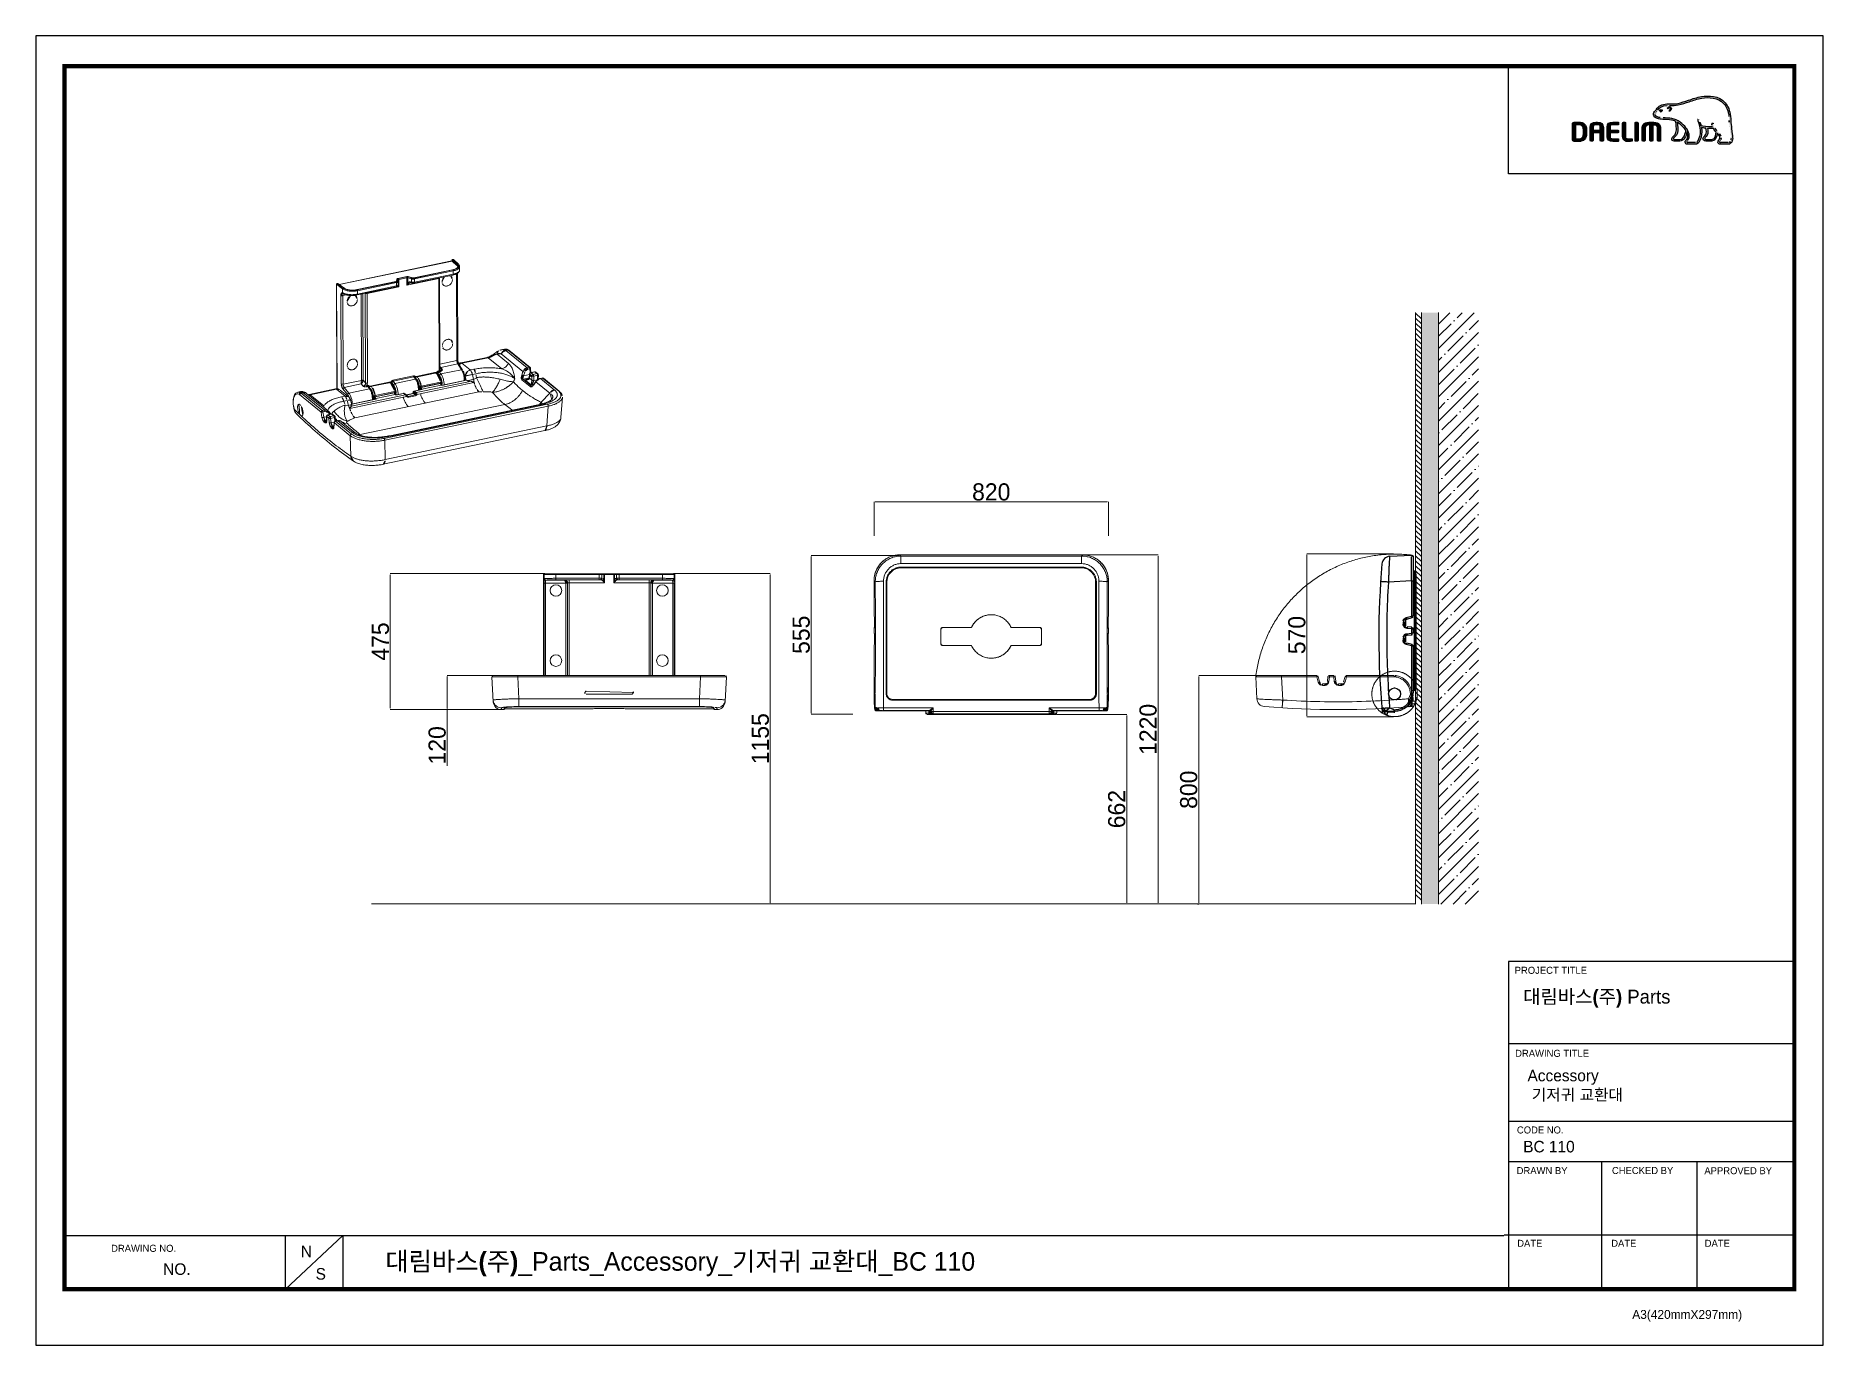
# Model space of a CAD drawing. Extents: x 16296665491 to 16296671741, y -37409618531 to -37409613952.
import ezdxf

# ---------------------------------------------------------------- set-up
doc = ezdxf.new("R2010")
doc.units = 0
doc.header["$LTSCALE"] = 10
doc.header["$MEASUREMENT"] = 0
doc.header["$PDMODE"] = 3
doc.header["$PDSIZE"] = -10
doc.linetypes.add('DASHED', pattern=[0.2, 0.1, -0.1])
doc.linetypes.add('PHANTOM', pattern=[25, 20, -1, 1, -1, 1, -1])
doc.layers.get('0').update_dxf_attribs({"linetype": 'CONTINUOUS'})
doc.layers.get('DEFPOINTS').update_dxf_attribs({"linetype": 'CONTINUOUS'})
doc.layers.add('BRACKET', color=7, linetype='CONTINUOUS')
doc.layers.add('레이어 1', color=7, linetype='CONTINUOUS')
doc.styles.add('Daelim Dimension', font='')
doc.styles.get('Daelim Dimension').set_extended_font_data('나눔고딕')
doc.dimstyles.new('DEFAULT', dxfattribs={"dimscale": 2, "dimtxt": 2, "dimasz": 2, "dimexe": 0, "dimexo": 2, "dimgap": 1, "dimtad": 1, "dimdec": 1, "dimzin": 9, "dimdsep": 46, "dimtxsty": 'Daelim Dimension', "dimcen": 0.5, "dimclrd": 252, "dimclre": 252, "dimclrt": 3, "dimadec": 1, "dimazin": 0, "dimtfac": 1, "dimtdec": 1, "dimtix": 1, "dimtmove": 0, "dimatfit": 3, "dimfxl": 1, "dimtolj": 1, "dimtzin": 1, "dimlwd": 9, "dimlwe": 9, "dimarcsym": 0})

msp = doc.modelspace()

# ---------------------------------------------------------------- texts
at = {"color": 5, "ltscale": 40, "style": 'Daelim Dimension'}
for s, height, p in [('PROJECT TITLE', 24.66250817, (16296670661.81822, -37409617232.033943)), ('DRAWING TITLE', 24.66250817, (16296670663.39942, -37409617522.298431)), ('CODE NO.', 24.6625082, (16296670669.584141, -37409617790.349457)), ('DRAWN BY', 24.6625082, (16296670668.617001, -37409617932.510063)), ('CHECKED BY', 24.6625082, (16296671001.834629, -37409617932.072662)), ('APPROVED BY', 24.66250817, (16296671325.003151, -37409617932.869339)), ('DRAWING NO.', 24.66250817, (16296665754.42613, -37409618204.174118)), ('DATE', 24.6625082, (16296670670.54332, -37409618186.698822)), ('DATE', 24.6625082, (16296670999.21209, -37409618186.698822)), ('DATE', 24.6625082, (16296671326.13726, -37409618186.698822)), ('A3(420mmX297mm)', 31.12676473, (16296671072.942829, -37409618438.63681))]:
    msp.add_text(s, height=height, dxfattribs=at).set_placement(p)
at = {"attachment_point": 1, "style": 'Daelim Dimension'}
for s, insert, char_height, width in [('{\\fPretendard Variable SemiBold|b0|i0|c129|p2;\\C7;대림바스(주)} Parts', (16296670691.15308, -37409617287.7314), 48.3456076, 777.02331005), (' Accessory\\P  기저귀 교환대', (16296670691.579639, -37409617567.537354), 40.3595862, 679.21056573), ('BC 110', (16296670691.579639, -37409617816.094818), 40.3595862, 679.21056573), ('N', (16296666417.670679, -37409618182.507133), 40.359586, 56.32618139), ('NO.', (16296665936.54178, -37409618244.510941), 40.3595862, 253.1898692), ('S', (16296666469.56966, -37409618261.011383), 40.359586, 56.32618139)]:
    msp.add_mtext(s, dxfattribs=dict(at, insert=insert, char_height=char_height, width=width))
at = {"color": 2, "insert": (16296666713.459961, -37409618205.243851), "char_height": 64.86362064, "width": 2502.36321852, "attachment_point": 1, "style": 'Daelim Dimension'}
msp.add_mtext('{\\fPretendard Variable SemiBold|b0|i0|c129|p2;대림바스(주)}_Parts_Accessory_기저귀 교환대_BC 110', dxfattribs=at)

# ---------------------------------------------------------------- blocks, each defined once
blk = doc.blocks.new('*D10')
at = {"color": 5, "lineweight": 9, "transparency": 16777216}
for p, q in [((16296668421.89868, -37409615700.210777), (16296668421.89868, -37409615581.838959)), ((16296669237.46113, -37409615581.838959), (16296668425.89868, -37409615581.838959)), ((16296669241.46113, -37409615700.210777), (16296669241.46113, -37409615581.838959))]:
    blk.add_line(p, q, dxfattribs=at)
at = {"color": 5, "transparency": 16777216}
for points in [[(16296668425.89868, -37409615581.172287), (16296668425.89868, -37409615582.505623), (16296668421.89868, -37409615581.838959)], [(16296669237.46113, -37409615581.172287), (16296669237.46113, -37409615582.505623), (16296669241.46113, -37409615581.838959)]]:
    blk.add_solid(points, dxfattribs=at)
at = {"layer": 'DEFPOINTS', "color": 0, "transparency": 16777216}
for p in [(16296668421.89868, -37409615581.838959), (16296668421.89868, -37409615704.210777), (16296669241.46113, -37409615704.210777)]:
    blk.add_point(p, dxfattribs=at)
at = {"color": 7, "lineweight": 0, "transparency": 16777216, "insert": (16296668831.679911, -37409615547.178017), "char_height": 60, "attachment_point": 5, "style": 'Daelim Dimension'}
blk.add_mtext('\\A1;820', dxfattribs=at)
blk = doc.blocks.new('*D11')
at = {"color": 5, "lineweight": 9, "transparency": 16777216}
for p, q in [((16296670237.74382, -37409615763.32267), (16296669934.94813, -37409615763.32267)), ((16296669934.94813, -37409615767.32267), (16296669934.94813, -37409616329.75805)), ((16296670237.74382, -37409616333.75805), (16296669934.94813, -37409616333.75805))]:
    blk.add_line(p, q, dxfattribs=at)
at = {"color": 5, "transparency": 16777216}
for points in [[(16296669934.28147, -37409615767.32267), (16296669935.6148, -37409615767.32267), (16296669934.94813, -37409615763.32267)], [(16296669934.28147, -37409616329.75805), (16296669935.6148, -37409616329.75805), (16296669934.94813, -37409616333.75805)]]:
    blk.add_solid(points, dxfattribs=at)
at = {"layer": 'DEFPOINTS', "color": 0, "transparency": 16777216}
for p in [(16296670241.74382, -37409615763.32267), (16296669934.94813, -37409616333.75805), (16296670241.74382, -37409616333.75805)]:
    blk.add_point(p, dxfattribs=at)
at = {"color": 7, "lineweight": 0, "transparency": 16777216, "insert": (16296669900.37303, -37409616047.48601), "char_height": 60, "attachment_point": 5, "rotation": 90, "style": 'Daelim Dimension'}
blk.add_mtext('\\A1;570', dxfattribs=at)
blk = doc.blocks.new('*D12')
at = {"color": 5, "lineweight": 9, "transparency": 16777216}
for p, q in [((16296668509.887449, -37409615769.095467), (16296668201.691771, -37409615769.095467)), ((16296668201.691771, -37409615773.095467), (16296668201.691771, -37409616320.214653)), ((16296668348.29763, -37409616324.214653), (16296668201.691771, -37409616324.214653))]:
    blk.add_line(p, q, dxfattribs=at)
at = {"color": 5, "transparency": 16777216}
for points in [[(16296668201.025101, -37409615773.095467), (16296668202.358431, -37409615773.095467), (16296668201.691771, -37409615769.095467)], [(16296668201.025101, -37409616320.214653), (16296668202.358431, -37409616320.214653), (16296668201.691771, -37409616324.214653)]]:
    blk.add_solid(points, dxfattribs=at)
at = {"layer": 'DEFPOINTS', "color": 0, "transparency": 16777216}
for p in [(16296668513.887449, -37409615769.095467), (16296668201.691771, -37409616324.214653), (16296668352.29763, -37409616324.214653)]:
    blk.add_point(p, dxfattribs=at)
at = {"color": 7, "lineweight": 0, "transparency": 16777216, "insert": (16296668167.37418, -37409616046.417236), "char_height": 60, "attachment_point": 5, "rotation": 90, "style": 'Daelim Dimension'}
blk.add_mtext('\\A1;555', dxfattribs=at)
blk = doc.blocks.new('*D13')
at = {"color": 5, "lineweight": 9, "transparency": 16777216}
for p, q in [((16296667087.07665, -37409616188.27993), (16296666929.15516, -37409616188.27993)), ((16296666929.15516, -37409616192.27993), (16296666929.15516, -37409616304.27997)), ((16296667115.61734, -37409616308.27997), (16296666929.15516, -37409616308.27997)), ((16296666929.15516, -37409616308.27997), (16296666929.15516, -37409616504.60164))]:
    blk.add_line(p, q, dxfattribs=at)
at = {"color": 5, "transparency": 16777216}
for points in [[(16296666928.48849, -37409616192.27993), (16296666929.82182, -37409616192.27993), (16296666929.15516, -37409616188.27993)], [(16296666928.48849, -37409616304.27997), (16296666929.82182, -37409616304.27997), (16296666929.15516, -37409616308.27997)]]:
    blk.add_solid(points, dxfattribs=at)
at = {"layer": 'DEFPOINTS', "color": 0, "transparency": 16777216}
for p in [(16296667091.07665, -37409616188.27993), (16296666929.15516, -37409616308.27997), (16296667119.61734, -37409616308.27997)]:
    blk.add_point(p, dxfattribs=at)
at = {"color": 7, "lineweight": 0, "transparency": 16777216, "insert": (16296666894.62297, -37409616433.03082), "char_height": 60, "attachment_point": 5, "rotation": 90, "style": 'Daelim Dimension'}
blk.add_mtext('\\A1;120', dxfattribs=at)
blk = doc.blocks.new('*D14')
at = {"color": 5, "lineweight": 9, "transparency": 16777216}
for p, q in [((16296667265.958839, -37409615832.332893), (16296666730.59252, -37409615832.332893)), ((16296666730.59252, -37409616303.547737), (16296666730.59252, -37409615836.332893)), ((16296667126.075529, -37409616307.547737), (16296666730.59252, -37409616307.547737))]:
    blk.add_line(p, q, dxfattribs=at)
at = {"color": 5, "transparency": 16777216}
for points in [[(16296666729.92585, -37409615836.332893), (16296666731.25919, -37409615836.332893), (16296666730.59252, -37409615832.332893)], [(16296666729.92585, -37409616303.547737), (16296666731.25919, -37409616303.547737), (16296666730.59252, -37409616307.547737)]]:
    blk.add_solid(points, dxfattribs=at)
at = {"layer": 'DEFPOINTS', "color": 0, "transparency": 16777216}
for p in [(16296666730.59252, -37409615832.332893), (16296667269.958839, -37409615832.332893), (16296667130.075529, -37409616307.547737)]:
    blk.add_point(p, dxfattribs=at)
at = {"color": 7, "lineweight": 0, "transparency": 16777216, "insert": (16296666696.274929, -37409616069.940308), "char_height": 60, "attachment_point": 5, "rotation": 90, "style": 'Daelim Dimension'}
blk.add_mtext('\\A1;475', dxfattribs=at)
blk = doc.blocks.new('*D15')
at = {"color": 5, "lineweight": 9, "transparency": 16777216}
for p, q in [((16296669757.466961, -37409616188.282173), (16296669556.87891, -37409616188.282173)), ((16296669556.87891, -37409616192.282173), (16296669556.87891, -37409616984.282181)), ((16296669552.87891, -37409616988.282181), (16296669556.87891, -37409616988.282181))]:
    blk.add_line(p, q, dxfattribs=at)
at = {"color": 5, "transparency": 16777216}
for points in [[(16296669556.21225, -37409616192.282173), (16296669557.54558, -37409616192.282173), (16296669556.87891, -37409616188.282173)], [(16296669556.21225, -37409616984.282181), (16296669557.54558, -37409616984.282181), (16296669556.87891, -37409616988.282181)]]:
    blk.add_solid(points, dxfattribs=at)
at = {"layer": 'DEFPOINTS', "color": 0, "transparency": 16777216}
for p in [(16296669761.466961, -37409616188.282173), (16296669556.87891, -37409616988.282181), (16296669556.87891, -37409616988.282181)]:
    blk.add_point(p, dxfattribs=at)
at = {"color": 7, "lineweight": 0, "transparency": 16777216, "insert": (16296669522.21797, -37409616588.282173), "char_height": 60, "attachment_point": 5, "rotation": 90, "style": 'Daelim Dimension'}
blk.add_mtext('\\A1;800', dxfattribs=at)
blk = doc.blocks.new('*D16')
at = {"color": 5, "lineweight": 9, "transparency": 16777216}
for p, q in [((16296669155.577591, -37409615767.083397), (16296669414.83391, -37409615767.083397)), ((16296669414.83391, -37409615771.083397), (16296669414.83391, -37409616983.282181)), ((16296669410.83391, -37409616987.282181), (16296669414.83391, -37409616987.282181))]:
    blk.add_line(p, q, dxfattribs=at)
at = {"color": 5, "transparency": 16777216}
for points in [[(16296669414.16724, -37409615771.083397), (16296669415.50058, -37409615771.083397), (16296669414.83391, -37409615767.083397)], [(16296669414.16724, -37409616983.282181), (16296669415.50058, -37409616983.282181), (16296669414.83391, -37409616987.282181)]]:
    blk.add_solid(points, dxfattribs=at)
at = {"layer": 'DEFPOINTS', "color": 0, "transparency": 16777216}
for p in [(16296669151.577591, -37409615767.083397), (16296669414.83391, -37409616987.282181), (16296669414.83391, -37409616987.282181)]:
    blk.add_point(p, dxfattribs=at)
at = {"color": 7, "lineweight": 0, "transparency": 16777216, "insert": (16296669380.301729, -37409616377.182793), "char_height": 60, "attachment_point": 5, "rotation": 90, "style": 'Daelim Dimension'}
blk.add_mtext('\\A1;1220', dxfattribs=at)
blk = doc.blocks.new('*D17')
at = {"color": 5, "lineweight": 9, "transparency": 16777216}
for p, q in [((16296669059.91707, -37409616324.81464), (16296669305.26605, -37409616324.81464)), ((16296669305.26605, -37409616328.81464), (16296669305.26605, -37409616983.28218)), ((16296669301.26605, -37409616987.28218), (16296669305.26605, -37409616987.28218))]:
    blk.add_line(p, q, dxfattribs=at)
at = {"color": 5, "transparency": 16777216}
for points in [[(16296669304.59939, -37409616328.81464), (16296669305.93272, -37409616328.81464), (16296669305.26605, -37409616324.81464)], [(16296669304.59939, -37409616983.28218), (16296669305.93272, -37409616983.28218), (16296669305.26605, -37409616987.28218)]]:
    blk.add_solid(points, dxfattribs=at)
at = {"layer": 'DEFPOINTS', "color": 0, "transparency": 16777216}
for p in [(16296669055.91707, -37409616324.81464), (16296669305.26605, -37409616987.28218), (16296669305.26605, -37409616987.28218)]:
    blk.add_point(p, dxfattribs=at)
at = {"color": 7, "lineweight": 0, "transparency": 16777216, "insert": (16296669270.60511, -37409616656.04842), "char_height": 60, "attachment_point": 5, "rotation": 90, "style": 'Daelim Dimension'}
blk.add_mtext('\\A1;662', dxfattribs=at)
blk = doc.blocks.new('*D18')
at = {"color": 5, "lineweight": 9, "transparency": 16777216}
for p, q in [((16296667725.16667, -37409615832.326347), (16296668058.81551, -37409615832.326347)), ((16296668058.81551, -37409615836.326347), (16296668058.81551, -37409616983.282181)), ((16296668054.81551, -37409616987.282181), (16296668058.81551, -37409616987.282181))]:
    blk.add_line(p, q, dxfattribs=at)
at = {"color": 5, "transparency": 16777216}
for points in [[(16296668058.14884, -37409615836.326347), (16296668059.48217, -37409615836.326347), (16296668058.81551, -37409615832.326347)], [(16296668058.14884, -37409616983.282181), (16296668059.48217, -37409616983.282181), (16296668058.81551, -37409616987.282181)]]:
    blk.add_solid(points, dxfattribs=at)
at = {"layer": 'DEFPOINTS', "color": 0, "transparency": 16777216}
for p in [(16296667721.16667, -37409615832.326347), (16296668058.81551, -37409616987.282181), (16296668058.81551, -37409616987.282181)]:
    blk.add_point(p, dxfattribs=at)
at = {"color": 7, "lineweight": 0, "transparency": 16777216, "insert": (16296668024.497919, -37409616409.80426), "char_height": 60, "attachment_point": 5, "rotation": 90, "style": 'Daelim Dimension'}
blk.add_mtext('\\A1;1155', dxfattribs=at)

# ---------------------------------------------------------------- dimensions: what is measured, and where the dimension line sits
at = {"lineweight": 0}
dim = msp.add_linear_dim(base=(16296668421.89868, -37409615581.838959), p1=(16296669241.46113, -37409615704.210777), p2=(16296668421.89868, -37409615704.210777), dimstyle='DEFAULT', override={"dimtxt": 30, "dimdec": 0, "dimclrd": 5, "dimclre": 5, "dimclrt": 7}, dxfattribs=at)
dim.commit()
dim.dimension.update_dxf_attribs({"geometry": '*D10', "text_midpoint": (16296668831.679911, -37409615547.178017)})
for base, p1, p2, override, picture, middle in [((16296668201.691771, -37409616324.214653), (16296668513.887449, -37409615769.095467), (16296668352.29763, -37409616324.214653), {"dimtxt": 30, "dimdec": 0, "dimclrd": 5, "dimclre": 5, "dimclrt": 7}, '*D12', (16296668201.691771, -37409616046.417236)), ((16296669934.94813, -37409616333.758049), (16296670241.74382, -37409615763.32267), (16296670241.74382, -37409616333.758049), {"dimtxt": 30, "dimdec": 0, "dimclrd": 5, "dimclre": 5, "dimclrt": 7}, '*D11', (16296669934.948139, -37409616047.486008)), ((16296666929.155161, -37409616308.279968), (16296667091.076651, -37409616188.27993), (16296667119.61734, -37409616308.279968), {"dimtxt": 30, "dimclrd": 5, "dimclre": 5, "dimclrt": 7}, '*D13', (16296666929.155161, -37409616433.030823))]:
    dim = msp.add_linear_dim(base=base, p1=p1, p2=p2, angle=90, dimstyle='DEFAULT', override=override, dxfattribs=at)
    dim.commit()
    dim.dimension.update_dxf_attribs({"geometry": picture, "text_midpoint": middle, "dimtype": 160})
for base, p1, p2, override, picture, middle in [((16296669414.83391, -37409616987.282181), (16296669151.577591, -37409615767.083397), (16296669414.83391, -37409616987.282181), {"dimtxt": 30, "dimdec": 0, "dimclrd": 5, "dimclre": 5, "dimclrt": 7}, '*D16', (16296669380.301729, -37409616377.182793)), ((16296666730.59252, -37409615832.332893), (16296667130.075529, -37409616307.547737), (16296667269.958839, -37409615832.332893), {"dimtxt": 30, "dimdec": 0, "dimclrd": 5, "dimclre": 5, "dimclrt": 7}, '*D14', (16296666696.274929, -37409616069.940308)), ((16296668058.81551, -37409616987.282181), (16296667721.16667, -37409615832.326347), (16296668058.81551, -37409616987.282181), {"dimtxt": 30, "dimclrd": 5, "dimclre": 5, "dimclrt": 7}, '*D18', (16296668024.497919, -37409616409.80426)), ((16296669556.87891, -37409616988.282181), (16296669761.466961, -37409616188.282173), (16296669556.87891, -37409616988.282181), {"dimtxt": 30, "dimclrd": 5, "dimclre": 5, "dimclrt": 7}, '*D15', (16296669522.21797, -37409616588.282173)), ((16296669305.26605, -37409616987.282181), (16296669055.91707, -37409616324.814636), (16296669305.26605, -37409616987.282181), {"dimtxt": 30, "dimdec": 0, "dimclrd": 5, "dimclre": 5, "dimclrt": 7}, '*D17', (16296669270.60511, -37409616656.048424))]:
    dim = msp.add_linear_dim(base=base, p1=p1, p2=p2, angle=90, dimstyle='DEFAULT', override=override, dxfattribs=at)
    dim.commit()
    dim.dimension.update_dxf_attribs({"geometry": picture, "text_midpoint": middle})

# ---------------------------------------------------------------- hatches: boundary and pattern name
at = {"layer": 'BRACKET', "lineweight": 15}
h = msp.add_hatch(dxfattribs=at)
h.set_pattern_fill('ANSI31', color=251, scale=100, angle=-90, style=0)
h.set_pattern_definition([(315, (16296672167.238, -37409585607.613), (8.838835, 8.838835), [])])
h.paths.add_polyline_path([(16296670335.5306, -37409616500.490837), (16296670335.5306, -37409615300.490837), (16296670315.5306, -37409615300.490837), (16296670315.5306, -37409616500.490837)])
h.paths.add_polyline_path([(16296670335.5306, -37409616988.282181), (16296670335.5306, -37409616500.490837), (16296670315.5306, -37409616500.490837), (16296670315.5306, -37409616988.282181)])
h.paths.add_polyline_path([(16296670335.5306, -37409614920.088188), (16296670315.5306, -37409614920.088188), (16296670315.5306, -37409615300.490837), (16296670335.5306, -37409615300.490837)])
h = msp.add_hatch(dxfattribs=at)
h.set_pattern_fill('DOTS', color=251, scale=100, angle=-135, style=0)
h.set_pattern_definition([(225, (16296701993.718, -37409619000.0245), (2.2097087, -6.6291261), [0, -6.25])])
h.paths.add_polyline_path([(16296670395.5306, -37409614920.088188), (16296670335.5306, -37409614920.088188), (16296670335.5306, -37409616988.282181), (16296670395.5306, -37409616988.282181)])
h = msp.add_hatch(dxfattribs=at)
h.set_pattern_fill('ANSI35', color=251, scale=240, angle=-180, style=0)
h.set_pattern_definition([(225, (16296701993.72, -37409619000.025), (42.42641, -42.42641), []), (225, (16296701951.29, -37409619000.025), (42.42641, -42.42641), [75, -15, 0, -15])])
h.paths.add_polyline_path([(16296670535.5306, -37409614920.088188), (16296670395.5306, -37409614920.088188), (16296670395.5306, -37409616988.282181), (16296670535.5306, -37409616988.282181)])
at = {"layer": '레이어 1'}
h = msp.add_hatch(color=5, dxfattribs=at)
h.dxf.hatch_style = 1
edge = h.paths.add_edge_path(flags=16)
edge.add_spline(control_points=[(16296671414.78882, -37409614322.518463), (16296671412.065861, -37409614325.532822), (16296671408.64395, -37409614325.559837), (16296671408.495859, -37409614325.559837), (16296671408.495859, -37409614325.559837), (16296671381.084511, -37409614325.559837), (16296671381.084511, -37409614325.559837), (16296671380.07737, -37409614325.559837), (16296671379.30781, -37409614325.307281), (16296671378.809469, -37409614324.815292), (16296671378.393499, -37409614324.407852), (16296671378.191429, -37409614323.788132), (16296671378.191429, -37409614323.020233), (16296671378.191429, -37409614321.474426), (16296671379.319851, -37409614320.053162), (16296671380.518669, -37409614318.544388), (16296671381.630091, -37409614317.11644), (16296671382.68594, -37409614315.762543), (16296671383.27701, -37409614314.098793), (16296671384.77739, -37409614310.060707), (16296671384.624069, -37409614305.753052), (16296671382.832439, -37409614301.957428), (16296671379.59573, -37409614295.09021), (16296671374.793381, -37409614289.694901), (16296671370.138889, -37409614284.481323), (16296671370.138889, -37409614284.481323), (16296671368.56262, -37409614282.750259), (16296671368.56262, -37409614282.733437), (16296671362.512171, -37409614275.991043), (16296671356.25956, -37409614269.015907), (16296671355.766279, -37409614259.55896), (16296671355.653431, -37409614257.686371), (16296671354.787901, -37409614256.554764), (16296671353.58387, -37409614256.605324), (16296671353.58387, -37409614256.605324), (16296671351.810499, -37409614257.457207), (16296671351.77194, -37409614257.457207), (16296671351.291981, -37409614257.986183), (16296671351.024229, -37409614258.774033), (16296671351.024229, -37409614259.680222), (16296671351.024229, -37409614259.680222), (16296671351.039419, -37409614259.999969), (16296671351.039419, -37409614260.003479), (16296671351.2819, -37409614263.421944), (16296671352.096939, -37409614266.776283), (16296671353.52998, -37409614270.25856), (16296671353.52998, -37409614270.25856), (16296671353.669861, -37409614270.609016), (16296671353.669861, -37409614270.609016), (16296671353.669861, -37409614270.609016), (16296671353.299179, -37409614270.622383), (16296671353.299179, -37409614270.622383), (16296671335.70183, -37409614271.319633), (16296671318.449881, -37409614267.998917), (16296671313.37616, -37409614266.776283), (16296671310.24724, -37409614254.187057), (16296671305.17201, -37409614245.841431), (16296671304.953011, -37409614245.487839), (16296671304.55896, -37409614244.834488), (16296671303.92914, -37409614244.332489), (16296671303.322901, -37409614244.157349), (16296671303.322901, -37409614244.157349), (16296671301.84094, -37409614244.379677), (16296671301.659201, -37409614244.403259), (16296671301.534599, -37409614244.588516), (16296671301.275249, -37409614244.938713), (16296671300.70269, -37409614245.706772), (16296671300.70269, -37409614245.706772), (16296671300.632111, -37409614246.322983), (16296671300.632111, -37409614246.322983), (16296671300.632111, -37409614246.322983), (16296671301.100019, -37409614247.979927), (16296671301.100019, -37409614247.979927), (16296671301.484051, -37409614248.643509), (16296671310.520081, -37409614264.472733), (16296671310.520081, -37409614285.437943), (16296671310.520081, -37409614298.370651), (16296671307.121849, -37409614310.572433), (16296671300.4198, -37409614321.70018), (16296671298.81834, -37409614324.370773), (16296671296.708349, -37409614325.559837), (16296671293.56958, -37409614325.559837), (16296671293.56958, -37409614325.559837), (16296671266.548691, -37409614325.559837), (16296671266.548691, -37409614325.559837), (16296671265.652901, -37409614325.559837), (16296671263.78373, -37409614324.929901), (16296671263.78373, -37409614322.97644), (16296671263.78373, -37409614321.898727), (16296671264.78229, -37409614320.130577), (16296671266.44619, -37409614318.268204), (16296671277.706539, -37409614305.729538), (16296671271.210079, -37409614286.14502), (16296671260.410879, -37409614273.242653), (16296671249.98027, -37409614260.798248), (16296671232.957251, -37409614245.137421), (16296671211.099581, -37409614241.247482), (16296671203.35339, -37409614239.893753), (16296671190.62451, -37409614239.13942), (16296671180.343781, -37409614238.529533), (16296671180.343781, -37409614238.529533), (16296671169.952181, -37409614237.913307), (16296671169.952181, -37409614237.913307), (16296671164.61911, -37409614237.505753), (16296671155.805321, -37409614234.22554), (16296671153.12277, -37409614229.146507), (16296671151.989479, -37409614227.041641), (16296671152.11747, -37409614224.906487), (16296671153.538589, -37409614222.451309), (16296671154.432899, -37409614220.969559), (16296671155.6605, -37409614219.696381), (16296671157.20471, -37409614218.147049), (16296671158.912121, -37409614216.419403), (16296671160.66857, -37409614214.631027), (16296671162.036079, -37409614212.273483), (16296671162.036079, -37409614212.273483), (16296671162.428301, -37409614211.536011), (16296671162.428301, -37409614211.536011), (16296671167.646879, -37409614201.553497), (16296671178.397129, -37409614196.282623), (16296671194.39307, -37409614195.858383), (16296671194.39307, -37409614195.858383), (16296671203.41412, -37409614195.757339), (16296671203.41412, -37409614195.757339), (16296671213.319031, -37409614195.706848), (16296671224.557871, -37409614195.649551), (16296671233.792419, -37409614193.662407), (16296671246.76227, -37409614190.873863), (16296671259.774139, -37409614186.428177), (16296671271.25708, -37409614182.514771), (16296671271.25708, -37409614182.514771), (16296671271.624201, -37409614182.39357), (16296671271.624201, -37409614182.39357), (16296671285.82666, -37409614177.537003), (16296671300.514099, -37409614172.515228), (16296671315.528139, -37409614170.070328), (16296671339.55654, -37409614166.09285), (16296671372.55349, -37409614166.224167), (16296671393.313339, -37409614189.53006), (16296671402.908661, -37409614200.320633), (16296671408.81918, -37409614215.159767), (16296671410.853399, -37409614233.646263), (16296671410.853399, -37409614233.646263), (16296671410.776079, -37409614233.585587), (16296671410.70512, -37409614233.521698), (16296671410.87011, -37409614233.888474), (16296671411.0252, -37409614235.963409), (16296671411.8806, -37409614247.724083), (16296671412.126459, -37409614253.378708), (16296671412.38591, -37409614259.225357), (16296671413.864281, -37409614270.073517), (16296671413.864281, -37409614270.073517), (16296671418.05398, -37409614306.352448), (16296671418.05398, -37409614306.352448), (16296671418.05398, -37409614306.352448), (16296671418.303221, -37409614310.7612), (16296671418.303221, -37409614310.7612), (16296671418.303221, -37409614315.968018), (16296671417.124479, -37409614319.925262), (16296671414.78882, -37409614322.518463)], knot_values=[0, 0, 0, 0, 1, 1, 1, 2, 2, 2, 3, 3, 3, 4, 4, 4, 5, 5, 5, 6, 6, 6, 7, 7, 7, 8, 8, 8, 9, 9, 9, 10, 10, 10, 11, 11, 11, 12, 12, 12, 13, 13, 13, 14, 14, 14, 15, 15, 15, 16, 16, 16, 17, 17, 17, 18, 18, 18, 19, 19, 19, 20, 20, 20, 21, 21, 21, 22, 22, 22, 23, 23, 23, 24, 24, 24, 25, 25, 25, 26, 26, 26, 27, 27, 27, 28, 28, 28, 29, 29, 29, 30, 30, 30, 31, 31, 31, 32, 32, 32, 33, 33, 33, 34, 34, 34, 35, 35, 35, 36, 36, 36, 37, 37, 37, 38, 38, 38, 39, 39, 39, 40, 40, 40, 41, 41, 41, 42, 42, 42, 43, 43, 43, 44, 44, 44, 45, 45, 45, 46, 46, 46, 47, 47, 47, 48, 48, 48, 49, 49, 49, 50, 50, 50, 51, 51, 51, 52, 52, 52, 53, 53, 53, 53], degree=3, periodic=0)
edge = h.paths.add_edge_path(flags=16)
edge.add_spline(control_points=[(16296671351.421671, -37409614314.677963), (16296671351.421671, -37409614314.677963), (16296671329.06044, -37409614314.677963), (16296671329.06044, -37409614314.677963), (16296671327.40682, -37409614314.677963), (16296671326.10009, -37409614313.357803), (16296671326.10009, -37409614311.673714), (16296671326.10009, -37409614310.498428), (16296671327.12055, -37409614309.003113), (16296671328.08555, -37409614307.97583), (16296671332.63393, -37409614303.62114), (16296671337.28656, -37409614297.626373), (16296671337.28656, -37409614286.246117), (16296671337.28656, -37409614286.246117), (16296671336.99859, -37409614281.076393), (16296671336.99859, -37409614281.056343), (16296671336.99859, -37409614281.056343), (16296671336.176769, -37409614276.027847), (16296671336.176769, -37409614276.027847), (16296671336.176769, -37409614276.027847), (16296671336.11949, -37409614275.711182), (16296671336.11949, -37409614275.711182), (16296671336.11949, -37409614275.711182), (16296671336.44952, -37409614275.734909), (16296671336.44952, -37409614275.734909), (16296671340.619141, -37409614276.034561), (16296671348.73242, -37409614276.486008), (16296671356.47858, -37409614276.118843), (16296671358.445391, -37409614279.247589), (16296671361.61466, -37409614283.272186), (16296671366.242149, -37409614288.633987), (16296671366.029831, -37409614291.301468), (16296671363.820601, -37409614314.677963), (16296671351.421671, -37409614314.677963)], knot_values=[0, 0, 0, 0, 1, 1, 1, 2, 2, 2, 3, 3, 3, 4, 4, 4, 5, 5, 5, 6, 6, 6, 7, 7, 7, 8, 8, 8, 9, 9, 9, 10, 10, 10, 11, 11, 11, 11], degree=3, periodic=0)
edge = h.paths.add_edge_path(flags=16)
edge.add_spline(control_points=[(16296671239.218149, -37409614314.677963), (16296671239.218149, -37409614314.677963), (16296671219.590099, -37409614314.677963), (16296671219.590099, -37409614314.677963), (16296671218.11833, -37409614314.677963), (16296671216.535311, -37409614313.465477), (16296671216.535311, -37409614311.673714), (16296671216.535311, -37409614310.586166), (16296671217.447969, -37409614309.2388), (16296671219.111839, -37409614307.901657), (16296671224.07942, -37409614303.944473), (16296671231.60673, -37409614297.956238), (16296671232.421829, -37409614281.423111), (16296671232.421829, -37409614281.423111), (16296671232.5345, -37409614276.913544), (16296671232.5345, -37409614276.913544), (16296671232.5345, -37409614269.881447), (16296671230.92308, -37409614261.391113), (16296671229.394171, -37409614253.803177), (16296671229.394171, -37409614253.803177), (16296671229.144739, -37409614253.028633), (16296671229.144739, -37409614253.028633), (16296671229.144739, -37409614253.028633), (16296671229.78809, -37409614253.530403), (16296671229.78809, -37409614253.530403), (16296671232.714689, -37409614255.332169), (16296671248.74601, -37409614266.196983), (16296671260.12294, -37409614282.248596), (16296671259.1798, -37409614289.84642), (16296671254.895849, -37409614314.677963), (16296671239.218149, -37409614314.677963)], knot_values=[0, 0, 0, 0, 1, 1, 1, 2, 2, 2, 3, 3, 3, 4, 4, 4, 5, 5, 5, 6, 6, 6, 7, 7, 7, 8, 8, 8, 9, 9, 9, 10, 10, 10, 10], degree=3, periodic=0)
edge = h.paths.add_edge_path()
edge.add_spline(control_points=[(16296671423.594259, -37409614305.80365), (16296671423.587339, -37409614305.753052), (16296671419.424721, -37409614269.319077), (16296671419.424721, -37409614269.319077), (16296671417.88378, -37409614258.430649), (16296671417.66152, -37409614252.624329), (16296671417.461229, -37409614247.478271), (16296671417.461229, -37409614247.478271), (16296671416.430771, -37409614233.093826), (16296671416.430771, -37409614233.08371), (16296671414.23823, -37409614213.395027), (16296671407.866211, -37409614197.49176), (16296671397.48283, -37409614185.862396), (16296671375.05257, -37409614160.660172), (16296671340.03817, -37409614160.394096), (16296671314.603741, -37409614164.587273), (16296671299.00528, -37409614167.16716), (16296671284.09556, -37409614172.256126), (16296671269.68078, -37409614177.186653), (16296671269.68078, -37409614177.186653), (16296671269.216181, -37409614177.351578), (16296671269.216181, -37409614177.351578), (16296671257.94726, -37409614181.194344), (16296671245.159109, -37409614185.569458), (16296671232.610411, -37409614188.24324), (16296671223.988569, -37409614190.085617), (16296671213.191071, -37409614190.169853), (16296671203.653061, -37409614190.220444), (16296671203.653061, -37409614190.220444), (16296671194.212919, -37409614190.334877), (16296671194.212919, -37409614190.334877), (16296671176.0734, -37409614190.782867), (16296671163.71809, -37409614197.064148), (16296671157.477489, -37409614208.996567), (16296671157.477489, -37409614208.996567), (16296671157.19627, -37409614209.511627), (16296671157.19627, -37409614209.511627), (16296671156.164, -37409614211.320427), (16296671154.63327, -37409614212.856194), (16296671153.262541, -37409614214.230347), (16296671151.752001, -37409614215.75264), (16296671150.049589, -37409614217.460022), (16296671148.749559, -37409614219.669342), (16296671147.44437, -37409614221.882233), (16296671146.786079, -37409614224.125122), (16296671146.786079, -37409614226.327682), (16296671146.786079, -37409614228.180054), (16296671147.25074, -37409614229.998749), (16296671148.18384, -37409614231.736511), (16296671152.040001, -37409614239.018112), (16296671163.0396, -37409614242.948212), (16296671169.603531, -37409614243.416412), (16296671169.603531, -37409614243.416412), (16296671179.26601, -37409614244.022743), (16296671179.496759, -37409614244.042908), (16296671189.157681, -37409614244.588516), (16296671202.38839, -37409614245.353012), (16296671210.112789, -37409614246.717033), (16296671214.62925, -37409614247.515244), (16296671219.761841, -37409614249.135117), (16296671224.490351, -37409614251.361397), (16296671224.82719, -37409614252.587357), (16296671227.282249, -37409614263.502808), (16296671227.282249, -37409614276.920357), (16296671227.282249, -37409614276.920357), (16296671227.17795, -37409614281.177544), (16296671227.17795, -37409614281.177544), (16296671226.465651, -37409614295.325958), (16296671220.29735, -37409614300.269989), (16296671215.77759, -37409614303.887222), (16296671215.319469, -37409614304.247627), (16296671211.29154, -37409614307.591904), (16296671211.001829, -37409614311.616562), (16296671210.796499, -37409614313.89325), (16296671211.448059, -37409614315.968018), (16296671212.83069, -37409614317.459869), (16296671214.3293, -37409614319.076492), (16296671216.60779, -37409614319.894783), (16296671219.590099, -37409614319.894783), (16296671219.590099, -37409614319.894783), (16296671239.218149, -37409614319.894783), (16296671239.218149, -37409614319.894783), (16296671253.909109, -37409614319.894783), (16296671261.17697, -37409614304.075882), (16296671263.387911, -37409614289.257019), (16296671263.387911, -37409614289.257019), (16296671263.433479, -37409614287.172302), (16296671263.433479, -37409614287.172302), (16296671263.433479, -37409614287.172302), (16296671264.039801, -37409614288.216278), (16296671264.039801, -37409614288.216278), (16296671265.923901, -37409614292.409286), (16296671267.057461, -37409614297.420837), (16296671267.057461, -37409614301.196083), (16296671267.057461, -37409614306.493973), (16296671265.41716, -37409614311.121552), (16296671262.30176, -37409614314.570107), (16296671261.51545, -37409614315.348282), (16296671257.586769, -37409614319.419983), (16296671257.586769, -37409614323.485077), (16296671257.586769, -37409614323.485077), (16296671257.62215, -37409614324.15535), (16296671257.62215, -37409614324.15535), (16296671258.179501, -37409614328.958023), (16296671262.06601, -37409614331.103287), (16296671265.676451, -37409614331.103287), (16296671265.676451, -37409614331.103287), (16296671293.56958, -37409614331.103287), (16296671293.56958, -37409614331.103287), (16296671298.604509, -37409614331.103287), (16296671302.61722, -37409614328.836548), (16296671305.195351, -37409614324.559563), (16296671312.293501, -37409614312.775101), (16296671315.890289, -37409614299.977051), (16296671315.890289, -37409614286.532356), (16296671315.890289, -37409614282.335953), (16296671315.494551, -37409614277.856697), (16296671314.71994, -37409614273.208908), (16296671314.71994, -37409614273.208908), (16296671314.65258, -37409614272.838463), (16296671314.65258, -37409614272.838463), (16296671314.65258, -37409614272.838463), (16296671315.022989, -37409614272.91597), (16296671315.022989, -37409614272.91597), (16296671318.37903, -37409614273.565918), (16296671323.777889, -37409614274.502151), (16296671330.449579, -37409614275.22287), (16296671330.449579, -37409614275.22287), (16296671330.643499, -37409614275.246552), (16296671330.643499, -37409614275.246552), (16296671330.643499, -37409614275.246552), (16296671331.541, -37409614280.359154), (16296671331.541, -37409614280.359154), (16296671331.541, -37409614280.359154), (16296671331.73785, -37409614281.571404), (16296671331.73785, -37409614281.591614), (16296671331.73785, -37409614281.591614), (16296671332.004009, -37409614286.114868), (16296671332.004009, -37409614286.114868), (16296671332.004009, -37409614296.969673), (16296671327.073271, -37409614301.69136), (16296671324.422831, -37409614304.223953), (16296671324.38567, -37409614304.257736), (16296671320.687851, -37409614308.016159), (16296671320.28706, -37409614311.350433), (16296671320.28706, -37409614311.350433), (16296671320.159081, -37409614312.37442), (16296671320.159081, -37409614312.37442), (16296671320.159081, -37409614313.421799), (16296671320.428391, -37409614315.476196), (16296671322.26055, -37409614317.369049), (16296671323.873871, -37409614319.049683), (16296671326.371189, -37409614319.894783), (16296671329.691931, -37409614319.894783), (16296671329.691931, -37409614319.894783), (16296671351.421671, -37409614319.894783), (16296671351.421671, -37409614319.894783), (16296671364.618771, -37409614319.894783), (16296671368.59124, -37409614303.116013), (16296671370.19265, -37409614293.712738), (16296671370.19265, -37409614293.712738), (16296671370.26693, -37409614292.742828), (16296671370.26693, -37409614292.742828), (16296671370.26693, -37409614292.742828), (16296671370.788811, -37409614293.45343), (16296671370.788811, -37409614293.45343), (16296671373.831841, -37409614297.340027), (16296671376.500799, -37409614301.661034), (16296671377.78553, -37409614304.34877), (16296671378.4608, -37409614305.746231), (16296671378.824591, -37409614307.298973), (16296671378.824591, -37409614308.854927), (16296671378.824591, -37409614308.854927), (16296671378.332899, -37409614312.000488), (16296671378.332899, -37409614312.000488), (16296671377.824369, -37409614313.708038), (16296671376.65905, -37409614315.280884), (16296671375.51907, -37409614316.803162), (16296671373.846741, -37409614318.975456), (16296671372.12237, -37409614321.228523), (16296671372.12237, -37409614323.963333), (16296671372.12237, -37409614323.963333), (16296671372.284201, -37409614325.468773), (16296671372.284201, -37409614325.468773), (16296671373.078859, -37409614329.09938), (16296671376.020861, -37409614331.103287), (16296671380.562469, -37409614331.103287), (16296671380.562469, -37409614331.103287), (16296671408.48243, -37409614331.103287), (16296671408.48243, -37409614331.103287), (16296671409.09523, -37409614331.103287), (16296671414.551399, -37409614330.968567), (16296671418.82513, -37409614326.344391), (16296671422.23679, -37409614322.649933), (16296671423.893909, -37409614317.570908), (16296671423.893909, -37409614310.828453), (16296671423.893909, -37409614310.828453), (16296671423.59753, -37409614305.827164), (16296671423.594259, -37409614305.80365)], knot_values=[0, 0, 0, 0, 1, 1, 1, 2, 2, 2, 3, 3, 3, 4, 4, 4, 5, 5, 5, 6, 6, 6, 7, 7, 7, 8, 8, 8, 9, 9, 9, 10, 10, 10, 11, 11, 11, 12, 12, 12, 13, 13, 13, 14, 14, 14, 15, 15, 15, 16, 16, 16, 17, 17, 17, 18, 18, 18, 19, 19, 19, 20, 20, 20, 21, 21, 21, 22, 22, 22, 23, 23, 23, 24, 24, 24, 25, 25, 25, 26, 26, 26, 27, 27, 27, 28, 28, 28, 29, 29, 29, 30, 30, 30, 31, 31, 31, 32, 32, 32, 33, 33, 33, 34, 34, 34, 35, 35, 35, 36, 36, 36, 37, 37, 37, 38, 38, 38, 39, 39, 39, 40, 40, 40, 41, 41, 41, 42, 42, 42, 43, 43, 43, 44, 44, 44, 45, 45, 45, 46, 46, 46, 47, 47, 47, 48, 48, 48, 49, 49, 49, 50, 50, 50, 51, 51, 51, 52, 52, 52, 53, 53, 53, 54, 54, 54, 55, 55, 55, 56, 56, 56, 57, 57, 57, 58, 58, 58, 59, 59, 59, 60, 60, 60, 61, 61, 61, 62, 62, 62, 63, 63, 63, 64, 64, 64, 65, 65, 65, 66, 66, 66, 66], degree=3, periodic=0)
edge = h.paths.add_edge_path(flags=0)
edge.add_spline(control_points=[(16296671169.128651, -37409614211.579643), (16296671169.128651, -37409614211.579643), (16296671173.190399, -37409614209.744186), (16296671178.22212, -37409614211.684082), (16296671178.22212, -37409614211.684082), (16296671178.84511, -37409614211.950104), (16296671178.03348, -37409614213.098633), (16296671175.58333, -37409614216.392433), (16296671173.16851, -37409614217.10318), (16296671173.16851, -37409614217.10318), (16296671173.16851, -37409614217.10318), (16296671171.41898, -37409614217.719414), (16296671170.43557, -37409614216.527077), (16296671168.448429, -37409614214.196617), (16296671168.38789, -37409614212.839371), (16296671168.38789, -37409614212.839371), (16296671168.38789, -37409614212.839371), (16296671168.18235, -37409614211.832314), (16296671169.128651, -37409614211.579643)], knot_values=[0, 0, 0, 0, 1, 1, 1, 2, 2, 2, 3, 3, 3, 4, 4, 4, 5, 5, 5, 6, 6, 6, 6], degree=3, periodic=0)
edge = h.paths.add_edge_path(flags=0)
edge.add_spline(control_points=[(16296671195.93222, -37409614204.109711), (16296671195.324221, -37409614204.773178), (16296671195.27714, -37409614205.877907), (16296671195.93222, -37409614206.460449), (16296671196.558729, -37409614207.026291), (16296671197.64472, -37409614206.878113), (16296671198.25099, -37409614206.211349), (16296671198.57431, -37409614205.877907), (16296671201.90859, -37409614201.920563), (16296671204.784781, -37409614203.944633), (16296671205.835461, -37409614204.699173), (16296671206.269991, -37409614205.770126), (16296671206.115129, -37409614207.15419), (16296671205.86924, -37409614209.373611), (16296671203.94449, -37409614211.89296), (16296671202.59903, -37409614212.755096), (16296671201.846291, -37409614213.213181), (16296671201.349541, -37409614214.196617), (16296671201.70649, -37409614214.991501), (16296671202.06015, -37409614215.782806), (16296671203.06715, -37409614216.018768), (16296671203.87538, -37409614215.641388), (16296671206.28339, -37409614214.489563), (16296671209.319731, -37409614210.643448), (16296671209.73562, -37409614207.056671), (16296671210.0117, -37409614204.557709), (16296671208.890169, -37409614202.516724), (16296671206.893009, -37409614201.139359), (16296671202.59903, -37409614198.091316), (16296671197.7323, -37409614202.169708), (16296671195.93222, -37409614204.109711)], knot_values=[0, 0, 0, 0, 1, 1, 1, 2, 2, 2, 3, 3, 3, 4, 4, 4, 5, 5, 5, 6, 6, 6, 7, 7, 7, 8, 8, 8, 9, 9, 9, 10, 10, 10, 10], degree=3, periodic=0)
edge = h.paths.add_edge_path(flags=0)
edge.add_spline(control_points=[(16296671195.383209, -37409614207.083588), (16296671195.383209, -37409614207.083588), (16296671195.383209, -37409614207.083588), (16296671195.383209, -37409614207.083588), (16296671195.383209, -37409614207.083588), (16296671195.383209, -37409614207.083588), (16296671195.383209, -37409614207.083588)], knot_values=[0, 0, 0, 0, 1, 1, 1, 2, 2, 2, 2], degree=3, periodic=0)
h = msp.add_hatch(color=5, dxfattribs=at)
h.dxf.hatch_style = 2
edge = h.paths.add_edge_path()
edge.add_spline(control_points=[(16296670902.73171, -37409614293.376068), (16296670902.73171, -37409614306.113403), (16296670896.92038, -37409614312.31041), (16296670884.959299, -37409614312.31041), (16296670884.959299, -37409614312.31041), (16296670876.775999, -37409614312.15889), (16296670874.643299, -37409614312.121857), (16296670874.643299, -37409614312.121857), (16296670874.643299, -37409614263.283707), (16296670874.643299, -37409614263.283707), (16296670878.881821, -37409614262.862846), (16296670884.90535, -37409614262.79216), (16296670884.96521, -37409614262.79216), (16296670897.25046, -37409614262.79216), (16296670902.73171, -37409614268.628593), (16296670902.73171, -37409614281.709633), (16296670902.73171, -37409614281.709633), (16296670902.73171, -37409614293.376068), (16296670902.73171, -37409614293.376068)], knot_values=[0, 0, 0, 0, 1, 1, 1, 2, 2, 2, 3, 3, 3, 4, 4, 4, 5, 5, 5, 6, 6, 6, 6], degree=3, periodic=0)
edge = h.paths.add_edge_path()
edge.add_spline(control_points=[(16296670884.959299, -37409614253.617867), (16296670878.319469, -37409614253.617867), (16296670869.70591, -37409614254.025421), (16296670866.88125, -37409614254.480003), (16296670865.11478, -37409614254.776459), (16296670863.982241, -37409614256.096657), (16296670863.982241, -37409614257.841248), (16296670863.982241, -37409614257.841248), (16296670863.982241, -37409614317.254333), (16296670863.982241, -37409614317.254333), (16296670863.982241, -37409614319.083191), (16296670865.12561, -37409614320.369843), (16296670866.967131, -37409614320.625702), (16296670869.63866, -37409614321.070183), (16296670878.22426, -37409614321.474426), (16296670884.959299, -37409614321.474426), (16296670903.49958, -37409614321.474426), (16296670913.29516, -37409614311.754677), (16296670913.29516, -37409614293.376068), (16296670913.29516, -37409614293.376068), (16296670913.29516, -37409614281.709633), (16296670913.29516, -37409614281.709633), (16296670913.29516, -37409614263.33107), (16296670903.49958, -37409614253.617867), (16296670884.959299, -37409614253.617867)], knot_values=[0, 0, 0, 0, 1, 1, 1, 2, 2, 2, 3, 3, 3, 4, 4, 4, 5, 5, 5, 6, 6, 6, 7, 7, 7, 8, 8, 8, 8], degree=3, periodic=0)
h = msp.add_hatch(color=5, dxfattribs=at)
h.dxf.hatch_style = 2
edge = h.paths.add_edge_path()
edge.add_spline(control_points=[(16296670961.111, -37409614281.638702), (16296670961.111, -37409614281.638702), (16296670936.11097, -37409614281.638702), (16296670936.11097, -37409614281.638702), (16296670936.11097, -37409614280.709442), (16296670936.11097, -37409614272.723953), (16296670936.11097, -37409614272.723953), (16296670936.11097, -37409614264.388344), (16296670938.58886, -37409614262.973953), (16296670946.02277, -37409614262.973953), (16296670946.02277, -37409614262.973953), (16296670951.20673, -37409614262.973953), (16296670951.20673, -37409614262.973953), (16296670958.63641, -37409614262.973953), (16296670961.111, -37409614264.388344), (16296670961.111, -37409614272.723953), (16296670961.111, -37409614272.723953), (16296670961.111, -37409614280.709442), (16296670961.111, -37409614281.638702)], knot_values=[0, 0, 0, 0, 1, 1, 1, 2, 2, 2, 3, 3, 3, 4, 4, 4, 5, 5, 5, 6, 6, 6, 6], degree=3, periodic=0)
edge = h.paths.add_edge_path()
edge.add_spline(control_points=[(16296670951.20673, -37409614253.617867), (16296670951.20673, -37409614253.617867), (16296670946.02277, -37409614253.617867), (16296670946.02277, -37409614253.617867), (16296670931.860741, -37409614253.617867), (16296670925.5466, -37409614259.508469), (16296670925.5466, -37409614272.723953), (16296670925.5466, -37409614272.723953), (16296670925.5466, -37409614317.934891), (16296670925.5466, -37409614317.934891), (16296670925.5466, -37409614319.524544), (16296670926.83831, -37409614320.871513), (16296670928.36302, -37409614320.871513), (16296670928.36302, -37409614320.871513), (16296670933.30883, -37409614320.871513), (16296670933.30883, -37409614320.871513), (16296670935.061819, -37409614320.871513), (16296670936.11097, -37409614319.38295), (16296670936.11097, -37409614317.934891), (16296670936.11097, -37409614317.934891), (16296670936.11097, -37409614291.954697), (16296670936.11097, -37409614290.940987), (16296670936.11097, -37409614290.940987), (16296670961.111, -37409614290.940987), (16296670961.111, -37409614290.940987), (16296670961.111, -37409614291.954697), (16296670961.111, -37409614317.934891), (16296670961.111, -37409614317.934891), (16296670961.111, -37409614319.554642), (16296670962.388229, -37409614320.871513), (16296670963.961889, -37409614320.871513), (16296670963.961889, -37409614320.871513), (16296670968.847031, -37409614320.871513), (16296670968.847031, -37409614320.871513), (16296670970.55969, -37409614320.871513), (16296670971.71221, -37409614319.35257), (16296670971.71221, -37409614317.934891), (16296670971.71221, -37409614317.934891), (16296670971.71221, -37409614272.723953), (16296670971.71221, -37409614272.723953), (16296670971.71221, -37409614259.508469), (16296670965.3857, -37409614253.617867), (16296670951.20673, -37409614253.617867)], knot_values=[0, 0, 0, 0, 1, 1, 1, 2, 2, 2, 3, 3, 3, 4, 4, 4, 5, 5, 5, 6, 6, 6, 7, 7, 7, 8, 8, 8, 9, 9, 9, 10, 10, 10, 11, 11, 11, 12, 12, 12, 13, 13, 13, 14, 14, 14, 14], degree=3, periodic=0)
h = msp.add_hatch(color=5, dxfattribs=at)
h.dxf.hatch_style = 2
edge = h.paths.add_edge_path()
edge.add_spline(control_points=[(16296670985.14764, -37409614270.895317), (16296670985.14764, -37409614270.895317), (16296670985.14764, -37409614304.177032), (16296670985.14764, -37409614304.177032), (16296670985.14764, -37409614315.819672), (16296670991.797661, -37409614321.474426), (16296671005.4814, -37409614321.474426), (16296671011.52166, -37409614321.474426), (16296671019.74276, -37409614321.363449), (16296671023.0299, -37409614321.056763), (16296671022.982679, -37409614321.056763), (16296671024.623779, -37409614320.898422), (16296671024.623779, -37409614320.898422), (16296671024.623779, -37409614320.898422), (16296671025.09866, -37409614320.851387), (16296671025.09866, -37409614320.851387), (16296671025.09866, -37409614320.851387), (16296671025.09866, -37409614311.946587), (16296671025.09866, -37409614311.946587), (16296671025.09866, -37409614311.946587), (16296671005.55645, -37409614311.946587), (16296671005.55645, -37409614311.946587), (16296670995.765791, -37409614311.946587), (16296670995.765791, -37409614309.184967), (16296670995.765791, -37409614304.177032), (16296670995.765791, -37409614304.177032), (16296670995.765791, -37409614291.843552), (16296670995.765791, -37409614290.880287), (16296670996.771919, -37409614290.880287), (16296671022.03463, -37409614290.880287), (16296671022.03463, -37409614290.880287), (16296671023.689159, -37409614290.880287), (16296671025.037069, -37409614289.56694), (16296671025.037069, -37409614287.950363), (16296671025.037069, -37409614287.950363), (16296671025.037069, -37409614284.649719), (16296671025.037069, -37409614284.649719), (16296671025.037069, -37409614283.023148), (16296671023.689159, -37409614281.706223), (16296671022.03463, -37409614281.706223), (16296671022.03463, -37409614281.706223), (16296670996.771919, -37409614281.706223), (16296670995.765791, -37409614281.706223), (16296670995.765791, -37409614280.749771), (16296670995.765791, -37409614270.895317), (16296670995.765791, -37409614270.895317), (16296670995.765791, -37409614265.893883), (16296670995.765791, -37409614263.138931), (16296671005.55645, -37409614263.138931), (16296671005.55645, -37409614263.138931), (16296671025.091049, -37409614263.216461), (16296671025.091049, -37409614263.216461), (16296671025.091049, -37409614263.216461), (16296671025.091049, -37409614254.365494), (16296671025.091049, -37409614254.365494), (16296671025.091049, -37409614254.365494), (16296671023.018921, -37409614254.143257), (16296671023.018921, -37409614254.143257), (16296671019.175301, -37409614253.796371), (16296671010.36327, -37409614253.617867), (16296671005.4814, -37409614253.617867), (16296670991.797661, -37409614253.617867), (16296670985.14764, -37409614259.265793), (16296670985.14764, -37409614270.895317)], knot_values=[0, 0, 0, 0, 1, 1, 1, 2, 2, 2, 3, 3, 3, 4, 4, 4, 5, 5, 5, 6, 6, 6, 7, 7, 7, 8, 8, 8, 9, 9, 9, 10, 10, 10, 11, 11, 11, 12, 12, 12, 13, 13, 13, 14, 14, 14, 15, 15, 15, 16, 16, 16, 17, 17, 17, 18, 18, 18, 19, 19, 19, 20, 20, 20, 21, 21, 21, 21], degree=3, periodic=0)
h = msp.add_hatch(color=5, dxfattribs=at)
h.dxf.hatch_style = 2
edge = h.paths.add_edge_path()
edge.add_spline(control_points=[(16296671042.06435, -37409614254.220901), (16296671040.429291, -37409614254.220901), (16296671039.04348, -37409614255.571381), (16296671039.04348, -37409614257.174332), (16296671039.04348, -37409614257.174332), (16296671039.04348, -37409614304.177032), (16296671039.04348, -37409614304.177032), (16296671039.04348, -37409614319.50415), (16296671049.50416, -37409614321.474426), (16296671058.61087, -37409614321.474426), (16296671065.29281, -37409614321.474426), (16296671067.007139, -37409614321.191383), (16296671068.985661, -37409614320.861397), (16296671068.985661, -37409614320.861397), (16296671070.13932, -37409614320.679657), (16296671070.13932, -37409614320.679657), (16296671070.1224, -37409614320.686417), (16296671071.66658, -37409614320.494453), (16296671071.66658, -37409614320.494453), (16296671071.66658, -37409614320.494453), (16296671072.124741, -37409614320.433746), (16296671072.124741, -37409614320.433746), (16296671072.124741, -37409614320.433746), (16296671072.124741, -37409614311.946587), (16296671072.124741, -37409614311.946587), (16296671072.124741, -37409614311.946587), (16296671058.711929, -37409614311.946587), (16296671058.711929, -37409614311.946587), (16296671049.63879, -37409614311.946587), (16296671049.63879, -37409614308.5215), (16296671049.63879, -37409614305.197433), (16296671049.63879, -37409614305.197433), (16296671049.63879, -37409614257.174332), (16296671049.63879, -37409614257.174332), (16296671049.63879, -37409614255.571381), (16296671048.26465, -37409614254.220901), (16296671046.634621, -37409614254.220901), (16296671046.634621, -37409614254.220901), (16296671042.06435, -37409614254.220901), (16296671042.06435, -37409614254.220901)], knot_values=[0, 0, 0, 0, 1, 1, 1, 2, 2, 2, 3, 3, 3, 4, 4, 4, 5, 5, 5, 6, 6, 6, 7, 7, 7, 8, 8, 8, 9, 9, 9, 10, 10, 10, 11, 11, 11, 12, 12, 12, 13, 13, 13, 13], degree=3, periodic=0)
h = msp.add_hatch(color=5, dxfattribs=at)
h.dxf.hatch_style = 2
edge = h.paths.add_edge_path()
edge.add_spline(control_points=[(16296671085.23756, -37409614254.220901), (16296671083.47279, -37409614254.220901), (16296671082.41868, -37409614255.679062), (16296671082.41868, -37409614257.086906), (16296671082.41868, -37409614257.086906), (16296671082.41868, -37409614317.934891), (16296671082.41868, -37409614317.934891), (16296671082.41868, -37409614319.554642), (16296671083.68511, -37409614320.871513), (16296671085.23756, -37409614320.871513), (16296671085.23756, -37409614320.871513), (16296671090.17487, -37409614320.871513), (16296671090.17487, -37409614320.871513), (16296671091.9431, -37409614320.871513), (16296671092.99892, -37409614319.38295), (16296671092.99892, -37409614317.934891), (16296671092.99892, -37409614317.934891), (16296671092.99892, -37409614257.086906), (16296671092.99892, -37409614257.086906), (16296671092.99892, -37409614255.480301), (16296671091.76136, -37409614254.220901), (16296671090.17487, -37409614254.220901), (16296671090.17487, -37409614254.220901), (16296671085.23756, -37409614254.220901), (16296671085.23756, -37409614254.220901)], knot_values=[0, 0, 0, 0, 1, 1, 1, 2, 2, 2, 3, 3, 3, 4, 4, 4, 5, 5, 5, 6, 6, 6, 7, 7, 7, 8, 8, 8, 8], degree=3, periodic=0)
h = msp.add_hatch(color=5, dxfattribs=at)
h.dxf.hatch_style = 2
edge = h.paths.add_edge_path()
edge.add_spline(control_points=[(16296671107.23011, -37409614280.483627), (16296671107.23011, -37409614280.483627), (16296671107.23011, -37409614317.934891), (16296671107.23011, -37409614317.934891), (16296671107.23011, -37409614319.554642), (16296671108.503059, -37409614320.871513), (16296671110.06584, -37409614320.871513), (16296671110.06584, -37409614320.871513), (16296671115.0772, -37409614320.871513), (16296671115.0772, -37409614320.871513), (16296671116.84535, -37409614320.871513), (16296671117.90287, -37409614319.38295), (16296671117.90287, -37409614317.934891), (16296671117.90287, -37409614317.934891), (16296671117.90287, -37409614281.40976), (16296671117.90287, -37409614281.40976), (16296671117.90287, -37409614265.304466), (16296671120.634291, -37409614263.738449), (16296671134.254061, -37409614263.701347), (16296671134.254061, -37409614264.691597), (16296671134.254061, -37409614317.934891), (16296671134.254061, -37409614317.934891), (16296671134.254061, -37409614319.615402), (16296671135.463209, -37409614320.871513), (16296671137.06629, -37409614320.871513), (16296671137.06629, -37409614320.871513), (16296671141.99025, -37409614320.871513), (16296671141.99025, -37409614320.871513), (16296671143.751499, -37409614320.871513), (16296671144.80583, -37409614319.38295), (16296671144.80583, -37409614317.934891), (16296671144.80583, -37409614317.934891), (16296671144.80583, -37409614264.856598), (16296671144.80583, -37409614263.805862), (16296671151.17782, -37409614263.829323), (16296671155.65379, -37409614264.354721), (16296671158.077021, -37409614266.776283), (16296671160.62978, -37409614269.325668), (16296671161.128309, -37409614274.081253), (16296671161.128309, -37409614281.40976), (16296671161.128309, -37409614281.40976), (16296671161.128309, -37409614317.934891), (16296671161.128309, -37409614317.934891), (16296671161.128309, -37409614319.524544), (16296671162.430071, -37409614320.871513), (16296671163.9692, -37409614320.871513), (16296671163.9692, -37409614320.871513), (16296671169.00415, -37409614320.871513), (16296671169.00415, -37409614320.871513), (16296671170.75041, -37409614320.871513), (16296671171.829741, -37409614319.349274), (16296671171.829741, -37409614317.934891), (16296671171.829741, -37409614317.934891), (16296671171.829741, -37409614280.483627), (16296671171.829741, -37409614280.483627), (16296671171.829741, -37409614257.784119), (16296671163.780531, -37409614253.93779), (16296671139.588881, -37409614253.93779), (16296671115.309629, -37409614253.93779), (16296671107.23011, -37409614257.784119), (16296671107.23011, -37409614280.483627)], knot_values=[0, 0, 0, 0, 1, 1, 1, 2, 2, 2, 3, 3, 3, 4, 4, 4, 5, 5, 5, 6, 6, 6, 7, 7, 7, 8, 8, 8, 9, 9, 9, 10, 10, 10, 11, 11, 11, 12, 12, 12, 13, 13, 13, 14, 14, 14, 15, 15, 15, 16, 16, 16, 17, 17, 17, 18, 18, 18, 19, 19, 19, 20, 20, 20, 20], degree=3, periodic=0)
h = msp.add_hatch(color=5, dxfattribs=at)
h.dxf.hatch_style = 2
edge = h.paths.add_edge_path()
edge.add_spline(control_points=[(16296671169.128651, -37409614211.579643), (16296671169.128651, -37409614211.579643), (16296671173.190399, -37409614209.744186), (16296671178.22212, -37409614211.684082), (16296671178.22212, -37409614211.684082), (16296671178.84511, -37409614211.950104), (16296671178.03348, -37409614213.098633), (16296671175.58333, -37409614216.392433), (16296671173.16851, -37409614217.10318), (16296671173.16851, -37409614217.10318), (16296671173.16851, -37409614217.10318), (16296671171.41898, -37409614217.719414), (16296671170.43557, -37409614216.527077), (16296671168.448429, -37409614214.196617), (16296671168.38789, -37409614212.839371), (16296671168.38789, -37409614212.839371), (16296671168.38789, -37409614212.839371), (16296671168.18235, -37409614211.832314), (16296671169.128651, -37409614211.579643)], knot_values=[0, 0, 0, 0, 1, 1, 1, 2, 2, 2, 3, 3, 3, 4, 4, 4, 5, 5, 5, 6, 6, 6, 6], degree=3, periodic=0)
h = msp.add_hatch(color=5, dxfattribs=at)
h.dxf.hatch_style = 2
edge = h.paths.add_edge_path()
edge.add_spline(control_points=[(16296671195.93222, -37409614204.109711), (16296671195.324221, -37409614204.773178), (16296671195.27714, -37409614205.877907), (16296671195.93222, -37409614206.460449), (16296671196.558729, -37409614207.026291), (16296671197.64472, -37409614206.878113), (16296671198.25099, -37409614206.211349), (16296671198.57431, -37409614205.877907), (16296671201.90859, -37409614201.920563), (16296671204.784781, -37409614203.944633), (16296671205.835461, -37409614204.699173), (16296671206.269991, -37409614205.770126), (16296671206.115129, -37409614207.15419), (16296671205.86924, -37409614209.373611), (16296671203.94449, -37409614211.89296), (16296671202.59903, -37409614212.755096), (16296671201.846291, -37409614213.213181), (16296671201.349541, -37409614214.196617), (16296671201.70649, -37409614214.991501), (16296671202.06015, -37409614215.782806), (16296671203.06715, -37409614216.018768), (16296671203.87538, -37409614215.641388), (16296671206.28339, -37409614214.489563), (16296671209.319731, -37409614210.643448), (16296671209.73562, -37409614207.056671), (16296671210.0117, -37409614204.557709), (16296671208.890169, -37409614202.516724), (16296671206.893009, -37409614201.139359), (16296671202.59903, -37409614198.091316), (16296671197.7323, -37409614202.169708), (16296671195.93222, -37409614204.109711)], knot_values=[0, 0, 0, 0, 1, 1, 1, 2, 2, 2, 3, 3, 3, 4, 4, 4, 5, 5, 5, 6, 6, 6, 7, 7, 7, 8, 8, 8, 9, 9, 9, 10, 10, 10, 10], degree=3, periodic=0)

# ---------------------------------------------------------------- linework, layer by layer
at = {"color": 5, "ltscale": 0.5}
for p, q in [((16296670640.673691, -37409614434.202591), (16296670640.673691, -37409614058.005081)), ((16296670640.673639, -37409617188.560547), (16296670640.673639, -37409618340.845367))]:
    msp.add_line(p, q, dxfattribs=at)
at = {"color": 5}
for p, q in [((16296671238.348419, -37409614319.894783), (16296671238.348419, -37409614319.894783)), ((16296665591.48624, -37409618147.201172), (16296670623.68416, -37409618147.201172))]:
    msp.add_line(p, q, dxfattribs=at)
at = {"color": 5, "ltscale": 40}
for p, q in [((16296671639.48741, -37409614434.202591), (16296670640.673691, -37409614434.202591)), ((16296671639.487379, -37409617188.560547), (16296670640.673639, -37409617188.560547)), ((16296671639.487379, -37409617477.261383), (16296670640.673639, -37409617477.261383)), ((16296671639.487379, -37409617477.261383), (16296670640.673639, -37409617477.261383)), ((16296671639.487379, -37409617748.842377), (16296670640.673639, -37409617748.842377)), ((16296671639.487379, -37409617748.842377), (16296670640.673639, -37409617748.842377)), ((16296671639.487379, -37409617888.912643), (16296670640.673639, -37409617888.912643)), ((16296671639.487379, -37409617888.912643), (16296670640.673639, -37409617888.912643)), ((16296670965.097031, -37409617888.912643), (16296670965.097031, -37409618334.803711)), ((16296671298.04944, -37409617888.912643), (16296671298.04944, -37409618334.803711)), ((16296666362.852859, -37409618147.201172), (16296666362.852859, -37409618335.518021)), ((16296666362.852859, -37409618147.201172), (16296666362.852859, -37409618335.518021)), ((16296666564.398661, -37409618147.201172), (16296666362.852859, -37409618335.518021)), ((16296666564.398661, -37409618147.201172), (16296666362.852859, -37409618335.518021)), ((16296666564.398661, -37409618147.201172), (16296666564.398661, -37409618335.518021)), ((16296666564.398661, -37409618147.201172), (16296666564.398661, -37409618335.518021)), ((16296671639.487379, -37409618146.486816), (16296670624.88599, -37409618146.486816)), ((16296671639.487379, -37409618146.486816), (16296670648.4554, -37409618146.486816)), ((16296671639.487379, -37409618334.803711), (16296670783.501369, -37409618334.803711))]:
    msp.add_line(p, q, dxfattribs=at)
at = {"color": 7, "linetype": 'Continuous', "lineweight": 0}
for p, q in [((16296666945.97872, -37409614739.368767), (16296666551.839979, -37409614821.48262)), ((16296666946.080509, -37409614737.262894), (16296666946.0882, -37409614739.163231)), ((16296666952.98012, -37409614735.307533), (16296666968.8069, -37409614750.627007)), ((16296666547.31229, -37409614818.106728), (16296666567.944981, -37409614833.490677)), ((16296666614.58115, -37409614839.558853), (16296666750.273581, -37409614811.28904)), ((16296666752.833, -37409614810.409172), (16296666753.9088, -37409614802.619637)), ((16296666756.87006, -37409614800.423103), (16296666788.28021, -37409614793.879189)), ((16296666792.800949, -37409614794.010384), (16296666808.23897, -37409614798.359467)), ((16296666806.39101, -37409614816.895729), (16296666803.22274, -37409614816.212463)), ((16296666812.87628, -37409614798.246559), (16296666948.437401, -37409614770.004097)), ((16296666813.45532, -37409614816.885628), (16296666949.49345, -37409614788.543793)), ((16296666904.01363, -37409615112.552437), (16296666902.745951, -37409614799.421303)), ((16296666965.16313, -37409614782.835098), (16296666966.38843, -37409615085.496933)), ((16296666972.773331, -37409614771.699387), (16296666972.72093, -37409614758.75602)), ((16296666543.74544, -37409615186.299004), (16296666542.27202, -37409614822.349129)), ((16296666615.18111, -37409614858.193558), (16296666751.22006, -37409614829.851547)), ((16296666758.10672, -37409614822.760208), (16296666757.885031, -37409614824.149742)), ((16296667120.49445, -37409615049.631844), (16296667129.93284, -37409615047.665466)), ((16296667219.487471, -37409615111.885277), (16296667144.9606, -37409615051.534607)), ((16296666890.77335, -37409615130.38166), (16296666820.288719, -37409615145.066254)), ((16296666887.268909, -37409615131.333603), (16296666821.315849, -37409615145.074081)), ((16296666970.09767, -37409615100.160202), (16296666983.41774, -37409615120.584801)), ((16296667068.94632, -37409615076.29409), (16296666976.77236, -37409615095.497383)), ((16296667221.32666, -37409615115.394234), (16296667222.398781, -37409615129.580803)), ((16296667235.04357, -37409615126.847076), (16296667221.650551, -37409615129.637337)), ((16296667246.315559, -37409615133.610237), (16296667239.209961, -37409615127.856247)), ((16296666539.02648, -37409615186.696213), (16296666446.852501, -37409615205.899513)), ((16296666584.96785, -37409615214.439957), (16296666555.69203, -37409615190.732857)), ((16296666661.62443, -37409615187.4487), (16296666656.2722, -37409615179.754227)), ((16296666730.216511, -37409615163.831657), (16296666659.73188, -37409615178.516243)), ((16296666726.40501, -37409615164.847557), (16296666660.45244, -37409615178.587952)), ((16296666837.859159, -37409615189.279343), (16296666814.50321, -37409615194.145828)), ((16296666822.28566, -37409615153.931999), (16296666816.853649, -37409615146.283546)), ((16296666909.637329, -37409615170.235268), (16296666909.042049, -37409615164.3144)), ((16296666911.436649, -37409615172.964569), (16296666910.86166, -37409615172.498947)), ((16296666996.20903, -37409615156.289131), (16296666913.62496, -37409615173.494476)), ((16296667216.390989, -37409615148.133629), (16296667217.691589, -37409615134.071747)), ((16296667238.969641, -37409615160.699333), (16296667231.77037, -37409615171.205261)), ((16296667248.168909, -37409615137.516327), (16296667248.107849, -37409615152.514557)), ((16296667261.871651, -37409615148.572029), (16296667254.55764, -37409615150.09581)), ((16296667321.458031, -37409615194.459419), (16296667266.03804, -37409615149.581192)), ((16296666390.75828, -37409615240.44397), (16296666394.545811, -37409615259.933952)), ((16296666407.111111, -37409615198.256271), (16296666416.530809, -37409615196.293793)), ((16296666438.09989, -37409615202.544098), (16296666513.420771, -37409615263.53775)), ((16296666591.79055, -37409615225.157257), (16296666596.05755, -37409615242.317627)), ((16296666676.99575, -37409615222.793213), (16296666595.42824, -37409615239.786774)), ((16296666729.38418, -37409615350.226067), (16296667246.32869, -37409615242.527199)), ((16296666748.77392, -37409615203.749138), (16296666748.17864, -37409615197.82827)), ((16296666750.57324, -37409615206.478432), (16296666749.998249, -37409615206.012817)), ((16296666776.11167, -37409615202.144234), (16296666752.761551, -37409615207.008347)), ((16296666786.82865, -37409615208.045952), (16296666783.64139, -37409615205.464951)), ((16296666809.517151, -37409615202.273773), (16296666785.801941, -37409615207.214539)), ((16296667326.995899, -37409615287.148232), (16296667332.296009, -37409615215.299217)), ((16296666507.65906, -37409615282.518951), (16296666507.84296, -37409615296.727867)), ((16296666525.03187, -37409615274.769073), (16296666511.638849, -37409615277.559341)), ((16296666516.868019, -37409615267.226044), (16296666522.57732, -37409615275.280449)), ((16296666536.30386, -37409615281.532242), (16296666529.198271, -37409615275.778236)), ((16296666534.50532, -37409615303.748337), (16296666533.189381, -37409615318.962791)), ((16296666539.491461, -37409615299.070839), (16296666538.134359, -37409615284.939972)), ((16296666545.780939, -37409615297.760513), (16296666538.46693, -37409615299.284286)), ((16296666538.959181, -37409615293.52845), (16296666544.511841, -37409615298.02491)), ((16296666558.913799, -37409615300.377281), (16296666607.632259, -37409615339.828697)), ((16296667270.593639, -37409615332.671883), (16296666706.07543, -37409615450.282143)), ((16296668511.882219, -37409615767.083397), (16296669151.577591, -37409615767.083397)), ((16296669146.730009, -37409615812.360123), (16296668516.729811, -37409615812.360123)), ((16296667266.62211, -37409616188.27993), (16296667266.62211, -37409615837.318077)), ((16296667271.20505, -37409615832.373093), (16296667273.386971, -37409615833.0998)), ((16296667465.490801, -37409615833.608719), (16296667474.729971, -37409615833.329391)), ((16296667517.032539, -37409615833.329391), (16296667526.271709, -37409615833.608719)), ((16296667718.25584, -37409615833.09079), (16296667720.4107, -37409615832.373093)), ((16296667724.993629, -37409615837.318077), (16296667724.993629, -37409616188.27993)), ((16296668421.99868, -37409615980.485031), (16296668421.99868, -37409615856.966927)), ((16296668466.729799, -37409615862.361557), (16296668466.729799, -37409616252.36026)), ((16296669196.730021, -37409616252.36026), (16296669196.730021, -37409615862.361557)), ((16296669241.46113, -37409615856.966927), (16296669241.46113, -37409615980.485069)), ((16296668422.09166, -37409615981.444817), (16296668423.08124, -37409615986.504318)), ((16296668423.570921, -37409616000.033447), (16296668423.570921, -37409616008.072212)), ((16296669239.888901, -37409616008.072212), (16296669239.888901, -37409616000.033447)), ((16296669240.37858, -37409615986.504318), (16296669241.368151, -37409615981.444817)), ((16296668421.99868, -37409616024.441841), (16296668421.99868, -37409616040.278526)), ((16296668423.143801, -37409616021.147217), (16296668422.70937, -37409616021.872437)), ((16296668422.70937, -37409616042.847939), (16296668423.14365, -37409616043.572906)), ((16296668423.570921, -37409616056.64817), (16296668423.570921, -37409616064.686928)), ((16296668660.72986, -37409616021.255417), (16296668762.27174, -37409616021.255417)), ((16296668762.339689, -37409616021.360184), (16296668660.72986, -37409616021.360184)), ((16296669002.729959, -37409616021.360184), (16296668901.120131, -37409616021.360184)), ((16296668901.18808, -37409616021.255417), (16296669002.729959, -37409616021.255417)), ((16296669239.888901, -37409616064.686928), (16296669239.888901, -37409616056.64817)), ((16296669240.316019, -37409616043.573151), (16296669240.750441, -37409616042.847939)), ((16296669240.750441, -37409616021.872437), (16296669240.31617, -37409616021.147469)), ((16296669241.46113, -37409616024.441841), (16296669241.46113, -37409616040.278526)), ((16296668421.99868, -37409616084.235283), (16296668421.99868, -37409616252.033653)), ((16296668423.08124, -37409616078.216057), (16296668422.09166, -37409616083.275558)), ((16296668762.339689, -37409616083.360207), (16296668660.72986, -37409616083.360207)), ((16296668762.27174, -37409616083.464973), (16296668660.72986, -37409616083.464973)), ((16296669002.729959, -37409616083.360207), (16296668901.120131, -37409616083.360207)), ((16296669002.729959, -37409616083.464973), (16296668901.18808, -37409616083.464973)), ((16296669241.368151, -37409616083.275558), (16296669240.37858, -37409616078.216057)), ((16296669241.460159, -37409616252.259438), (16296669241.46113, -37409616084.235352)), ((16296667090.638889, -37409616280.463692), (16296667086.0835, -37409616193.541611)), ((16296667091.07675, -37409616188.27993), (16296667900.539, -37409616188.27993)), ((16296667901.01754, -37409616279.687317), (16296667905.53223, -37409616193.541847)), ((16296669760.48427, -37409616270.067848), (16296669756.47381, -37409616193.543854)), ((16296669761.466961, -37409616188.282173), (16296669969.868629, -37409616188.282173)), ((16296669979.75775, -37409616210.870361), (16296669974.698259, -37409616191.988068)), ((16296670008.844431, -37409616192.84639), (16296670007.417721, -37409616209.153732)), ((16296670013.825411, -37409616188.282173), (16296670029.6621, -37409616188.282173)), ((16296670036.06978, -37409616209.153717), (16296670034.64307, -37409616192.84639)), ((16296670068.789249, -37409616191.988068), (16296670063.72975, -37409616210.870361)), ((16296670073.61891, -37409616188.282173), (16296670238.837469, -37409616188.282173)), ((16296668421.999269, -37409616252.043121), (16296668421.99979, -37409616252.257027)), ((16296669997.45577, -37409616218.282173), (16296669989.417009, -37409616218.282173)), ((16296670054.07049, -37409616218.282173), (16296670046.031731, -37409616218.282173)), ((16296670300.27574, -37409616288.45739), (16296670302.077271, -37409616254.082176)), ((16296670309.554661, -37409616241.216713), (16296670300.89266, -37409616241.670662)), ((16296670301.985649, -37409616250.782181), (16296670302.115, -37409616250.782181)), ((16296670306.035971, -37409616254.635307), (16296670306.417709, -37409616276.504829)), ((16296667119.616329, -37409616308.279968), (16296667128.30776, -37409616308.279968)), ((16296667130.80776, -37409616301.257446), (16296667130.80776, -37409616304.961327)), ((16296667130.80776, -37409616305.279968), (16296667319.702999, -37409616305.279968)), ((16296667810.80797, -37409616298.454643), (16296667180.807779, -37409616298.454643)), ((16296667319.697109, -37409616305.279663), (16296667319.702999, -37409616305.167183)), ((16296667324.807819, -37409616305.118553), (16296667426.34971, -37409616305.118553)), ((16296667565.266041, -37409616305.118553), (16296667666.80793, -37409616305.118553)), ((16296667671.912741, -37409616305.279968), (16296667860.807989, -37409616305.279968)), ((16296667671.91864, -37409616305.279663), (16296667671.91275, -37409616305.167183)), ((16296667860.807989, -37409616301.257622), (16296667860.807989, -37409616304.961327)), ((16296667863.307989, -37409616308.279968), (16296667871.999411, -37409616308.279968)), ((16296668442.21306, -37409616311.153328), (16296668430.22427, -37409616312.69371)), ((16296668430.22435, -37409616312.69371), (16296668609.416309, -37409616312.69371)), ((16296668486.729799, -37409616272.36026), (16296669176.730009, -37409616272.36026)), ((16296668602.551001, -37409616319.552963), (16296668602.91048, -37409616312.69371)), ((16296668611.91296, -37409616311.875809), (16296668612.206751, -37409616311.582024)), ((16296668616.274799, -37409616310.801376), (16296668616.274799, -37409616311.39238)), ((16296668616.376169, -37409616311.418198), (16296668616.321131, -37409616321.929832)), ((16296668621.145451, -37409616320.814636), (16296668616.326969, -37409616320.814636)), ((16296669047.132839, -37409616320.814636), (16296669042.3132, -37409616320.814636)), ((16296669047.13868, -37409616321.929832), (16296669047.083639, -37409616311.418198)), ((16296669047.18502, -37409616311.39238), (16296669047.18502, -37409616310.801376)), ((16296669051.25321, -37409616311.582153), (16296669051.54686, -37409616311.875809)), ((16296669053.94619, -37409616312.692131), (16296669054.04351, -37409616312.693298)), ((16296669233.236259, -37409616312.693703), (16296669054.043501, -37409616312.69371)), ((16296669060.908819, -37409616319.552963), (16296669060.549339, -37409616312.69371)), ((16296669233.235559, -37409616312.69371), (16296669221.246981, -37409616311.153328)), ((16296670300.27574, -37409616288.463028), (16296670300.278839, -37409616288.398338)), ((16296670300.77594, -37409616278.913033), (16296670313.276279, -37409616278.913033)), ((16296670313.276279, -37409616278.913033), (16296670312.82345, -37409616287.55352)), ((16296668607.544149, -37409616324.814636), (16296669055.91567, -37409616324.814636)), ((16296669035.19466, -37409616323.892723), (16296668628.26515, -37409616323.892723))]:
    msp.add_line(p, q, dxfattribs=at)
at = {"color": 9, "linetype": 'Continuous', "lineweight": 0}
for p, q in [((16296666946.82004, -37409614739.693077), (16296666552.36368, -37409614821.873093)), ((16296666945.98209, -37409614739.36808), (16296666945.97904, -37409614739.368713)), ((16296666946.16456, -37409614737.425751), (16296666946.169121, -37409614738.543732)), ((16296666963.648581, -37409614754.652634), (16296666946.82004, -37409614739.693077)), ((16296666947.30452, -37409614734.040619), (16296666947.30484, -37409614734.040443)), ((16296666964.55209, -37409614753.565826), (16296666947.724859, -37409614738.607437)), ((16296666964.543791, -37409614751.516487), (16296666947.811911, -37409614735.320923)), ((16296666948.051821, -37409614733.842003), (16296666948.050449, -37409614733.842018)), ((16296666965.464781, -37409614750.444069), (16296666948.731979, -37409614734.24762)), ((16296666951.251631, -37409614734.837807), (16296666967.078501, -37409614750.157356)), ((16296666952.98012, -37409614735.307533), (16296666952.97702, -37409614735.304527)), ((16296666964.543791, -37409614751.516487), (16296666964.55209, -37409614753.565826)), ((16296666967.487341, -37409614757.444252), (16296666967.48731, -37409614757.437271)), ((16296666542.40225, -37409614821.194977), (16296666542.401251, -37409614821.199272)), ((16296666545.132681, -37409614817.809517), (16296666545.134279, -37409614817.808769)), ((16296666565.83161, -37409614833.752098), (16296666546.316, -37409614819.20105)), ((16296666546.718679, -37409614818.002029), (16296666567.35137, -37409614833.385986)), ((16296666547.31229, -37409614818.106728), (16296666547.306419, -37409614818.102409)), ((16296666614.78924, -37409614839.631447), (16296666749.53083, -37409614811.559731)), ((16296666751.283461, -37409614811.916161), (16296666615.246059, -37409614840.257782)), ((16296666752.39501, -37409614815.090363), (16296666616.359631, -37409614843.431618)), ((16296666752.09886, -37409614810.822662), (16296666752.921749, -37409614805.265083)), ((16296666752.44231, -37409614826.773613), (16296666752.39501, -37409614815.090363)), ((16296666752.833, -37409614810.409172), (16296666752.83329, -37409614810.407097)), ((16296666753.728081, -37409614809.716553), (16296666754.80406, -37409614801.927017)), ((16296666753.9088, -37409614802.619637), (16296666753.91037, -37409614802.608841)), ((16296666756.31307, -37409614802.713188), (16296666755.405519, -37409614809.284477)), ((16296666756.87006, -37409614800.423103), (16296666756.871519, -37409614800.422798)), ((16296666757.05735, -37409614800.488426), (16296666788.467501, -37409614793.944519)), ((16296666758.798479, -37409614805.030121), (16296666757.890921, -37409614811.601509)), ((16296666757.890921, -37409614811.601509), (16296666757.93894, -37409614823.464111)), ((16296666758.865669, -37409614821.62986), (16296666758.798479, -37409614805.030121)), ((16296666787.51894, -37409614794.911751), (16296666759.33577, -37409614800.783363)), ((16296666788.63048, -37409614798.086014), (16296666760.44713, -37409614803.957657)), ((16296666760.5522, -37409614829.910561), (16296666760.44713, -37409614803.957657)), ((16296666788.279631, -37409614793.879311), (16296666788.28021, -37409614793.879189)), ((16296666788.63048, -37409614798.086014), (16296666788.735371, -37409614824.038963)), ((16296666899.98778, -37409614800.860924), (16296666788.735371, -37409614824.038963)), ((16296666791.69256, -37409614814.790787), (16296666791.624689, -37409614798.190948)), ((16296666804.648991, -37409614801.860046), (16296666791.624689, -37409614798.190948)), ((16296666792.560631, -37409614794.060921), (16296666807.99876, -37409614798.409927)), ((16296666792.802099, -37409614794.010712), (16296666792.800949, -37409614794.010384)), ((16296666806.03336, -37409614798.736816), (16296666793.009741, -37409614795.067902)), ((16296666799.587799, -37409614816.131371), (16296666799.58737, -37409614816.131447)), ((16296666804.69701, -37409614813.722656), (16296666801.52874, -37409614813.039383)), ((16296666803.22274, -37409614816.212463), (16296666803.22193, -37409614816.21228)), ((16296666804.69701, -37409614813.722656), (16296666804.648991, -37409614801.860046)), ((16296666806.39101, -37409614816.895729), (16296666806.38703, -37409614816.894867)), ((16296666813.45673, -37409614816.88533), (16296666813.455271, -37409614816.885643)), ((16296666949.558399, -37409614770.608017), (16296666813.58419, -37409614798.936531)), ((16296666814.034389, -37409614798.121223), (16296666948.645491, -37409614770.076698)), ((16296666950.667549, -37409614773.782784), (16296666814.63217, -37409614802.124031)), ((16296666814.679461, -37409614813.807281), (16296666814.63217, -37409614802.124031)), ((16296666814.679461, -37409614813.807281), (16296666950.71706, -37409614785.465561)), ((16296666901.257071, -37409615114.389351), (16296666899.98778, -37409614800.860924)), ((16296666902.745939, -37409614799.419548), (16296666902.745951, -37409614799.420593)), ((16296666948.437401, -37409614770.004097), (16296666948.43751, -37409614770.004082)), ((16296666949.49345, -37409614788.543793), (16296666949.49231, -37409614788.544029)), ((16296666950.71706, -37409614785.465561), (16296666950.667549, -37409614773.782784)), ((16296666962.405251, -37409614784.347549), (16296666963.63187, -37409615087.334343)), ((16296666972.7209, -37409614758.749542), (16296666972.72094, -37409614758.756653)), ((16296666972.773319, -37409614771.69558), (16296666972.773199, -37409614771.676353)), ((16296666544.396549, -37409615186.326134), (16296666542.92709, -37409614823.353622)), ((16296666563.647619, -37409614836.529541), (16296666544.133209, -37409614821.979393)), ((16296666559.15069, -37409615169.437889), (16296666557.896919, -37409614859.743523)), ((16296666563.70512, -37409614850.542847), (16296666563.647619, -37409614836.529541)), ((16296666564.48521, -37409614860.535454), (16296666576.75915, -37409614857.978317)), ((16296666565.738979, -37409615170.230301), (16296666564.48521, -37409614860.535454)), ((16296666566.544029, -37409614854.28582), (16296666566.54501, -37409614854.286133)), ((16296666566.970921, -37409614854.477959), (16296666566.974489, -37409614854.479843)), ((16296666567.945391, -37409614833.49099), (16296666567.944981, -37409614833.490677)), ((16296666614.581051, -37409614839.558868), (16296666614.58115, -37409614839.558853)), ((16296666615.18141, -37409614858.193497), (16296666615.18111, -37409614858.193558)), ((16296666616.359631, -37409614843.431618), (16296666616.404711, -37409614855.115334)), ((16296666616.404711, -37409614855.115334), (16296666752.44231, -37409614826.773613)), ((16296666628.46925, -37409614855.42514), (16296666629.68507, -37409615155.747467)), ((16296666635.04878, -37409614854.054382), (16296666636.273359, -37409615156.539398)), ((16296666642.71426, -37409614852.976738), (16296666642.085171, -37409614852.58844)), ((16296666642.71426, -37409614852.976738), (16296666643.980789, -37409615165.823914)), ((16296666760.5522, -37409614829.910561), (16296666649.299789, -37409614853.0886)), ((16296666649.299789, -37409614853.0886), (16296666650.56908, -37409615166.617027)), ((16296666751.219521, -37409614829.851669), (16296666751.22094, -37409614829.851372)), ((16296666757.881439, -37409614824.171883), (16296666757.885031, -37409614824.149742)), ((16296666758.160629, -37409614822.074577), (16296666757.93894, -37409614823.464111)), ((16296666758.10672, -37409614822.760208), (16296666758.106899, -37409614822.759079)), ((16296667143.67079, -37409615097.59597), (16296667103.66728, -37409615065.201538)), ((16296667110.462561, -37409615053.106659), (16296667110.478649, -37409615053.098877)), ((16296667118.556089, -37409615064.341972), (16296667194.467939, -37409615125.814171)), ((16296667130.718201, -37409615050.276787), (16296667138.238541, -37409615048.710022)), ((16296667134.877859, -37409615052.70076), (16296667142.19187, -37409615051.176979)), ((16296667209.00839, -37409615112.730476), (16296667134.877859, -37409615052.70076)), ((16296667141.63785, -37409615049.399521), (16296667141.60759, -37409615049.384583)), ((16296667142.19187, -37409615051.176979), (16296667216.322399, -37409615111.206703)), ((16296667144.964479, -37409615051.537758), (16296667144.96801, -37409615051.540627)), ((16296666891.48304, -37409615128.596291), (16296666820.998409, -37409615143.280884)), ((16296666875.29952, -37409615133.605438), (16296666875.300421, -37409615133.82708)), ((16296666887.251511, -37409615131.3377), (16296666887.268579, -37409615131.334122)), ((16296666888.58466, -37409615130.837646), (16296666888.586081, -37409615131.189667)), ((16296666890.98044, -37409615131.398788), (16296666889.756729, -37409615130.59346)), ((16296666890.77335, -37409615130.38166), (16296666890.77396, -37409615130.381538)), ((16296666893.170679, -37409615130.734688), (16296666893.162239, -37409615130.729111)), ((16296666896.91754, -37409615131.713966), (16296666902.80583, -37409615139.2202)), ((16296666900.39735, -37409615123.025902), (16296666903.964081, -37409615122.282768)), ((16296666901.372101, -37409615126.36396), (16296666904.939199, -37409615125.620796)), ((16296666901.372101, -37409615126.36396), (16296666907.676081, -37409615134.400108)), ((16296666903.96187, -37409615099.765373), (16296666963.63187, -37409615087.334343)), ((16296666904.01363, -37409615112.552437), (16296666904.013639, -37409615112.553078)), ((16296666905.135759, -37409615116.695503), (16296666905.13283, -37409615116.69101)), ((16296666907.282669, -37409615111.284309), (16296666966.47237, -37409615098.952881)), ((16296666912.875071, -37409615119.85952), (16296666907.282669, -37409615111.284309)), ((16296666907.676081, -37409615134.400108), (16296666979.791349, -37409615119.375801)), ((16296666966.38843, -37409615085.496933), (16296666966.38843, -37409615085.498123)), ((16296666966.47237, -37409615098.952881), (16296666979.791349, -37409615119.375801)), ((16296666970.09767, -37409615100.160202), (16296666970.095369, -37409615100.15667)), ((16296666980.777599, -37409615096.819656), (16296667072.951731, -37409615077.616341)), ((16296667010.0534, -37409615120.526733), (16296666980.777599, -37409615096.819656)), ((16296666983.41774, -37409615120.584801), (16296666983.4149, -37409615120.580437)), ((16296667022.274111, -37409615117.980713), (16296667010.0534, -37409615120.526733)), ((16296667017.86171, -37409615135.948502), (16296667030.079861, -37409615133.403008)), ((16296667068.94272, -37409615076.294838), (16296667068.94445, -37409615076.294479)), ((16296667072.951731, -37409615077.616341), (16296667120.50861, -37409615116.127136)), ((16296667190.005501, -37409615138.536331), (16296667194.467939, -37409615125.814171)), ((16296667200.509121, -37409615127.863541), (16296667196.046459, -37409615140.586182)), ((16296667216.322399, -37409615111.206703), (16296667209.00839, -37409615112.730476)), ((16296667211.189039, -37409615117.868233), (16296667218.50305, -37409615116.344452)), ((16296667219.58111, -37409615130.609627), (16296667218.50305, -37409615116.344452)), ((16296667219.487471, -37409615111.885277), (16296667219.487391, -37409615111.885223)), ((16296667222.651871, -37409615129.967918), (16296667236.04488, -37409615127.17765)), ((16296667229.75746, -37409615135.721909), (16296667222.651871, -37409615129.967918)), ((16296667243.15048, -37409615132.931648), (16296667229.75746, -37409615135.721909)), ((16296667236.04488, -37409615127.17765), (16296667243.15048, -37409615132.931648)), ((16296666450.85778, -37409615207.221779), (16296666543.031731, -37409615188.018501)), ((16296666543.031731, -37409615188.018501), (16296666572.307529, -37409615211.725571)), ((16296666581.130659, -37409615206.374542), (16296666564.71323, -37409615186.595253)), ((16296666565.738979, -37409615170.230301), (16296666629.552589, -37409615156.935051)), ((16296666569.620899, -37409615181.631889), (16296666628.81061, -37409615169.300461)), ((16296666586.036989, -37409615201.409569), (16296666569.620899, -37409615181.631889)), ((16296666658.15226, -37409615186.385262), (16296666586.036989, -37409615201.409569)), ((16296666628.81061, -37409615169.300461), (16296666635.703421, -37409615177.604736)), ((16296666636.273359, -37409615156.539398), (16296666643.980789, -37409615165.823914)), ((16296666647.929899, -37409615175.624336), (16296666651.497219, -37409615174.881104)), ((16296666648.9049, -37409615178.962334), (16296666652.47197, -37409615178.21917)), ((16296666658.15226, -37409615186.385262), (16296666652.47197, -37409615178.21917)), ((16296666656.26832, -37409615179.748657), (16296666656.269489, -37409615179.750343)), ((16296666659.73126, -37409615178.516373), (16296666659.73188, -37409615178.516243)), ((16296666730.926201, -37409615162.046288), (16296666660.44157, -37409615176.730873)), ((16296666660.45294, -37409615178.588303), (16296666660.452721, -37409615178.588348)), ((16296666661.622021, -37409615187.445236), (16296666661.62443, -37409615187.4487)), ((16296666677.55868, -37409615210.114731), (16296666744.96703, -37409615196.071053)), ((16296666719.0604, -37409615166.155891), (16296666719.0613, -37409615166.377533)), ((16296666726.38887, -37409615164.851402), (16296666726.405291, -37409615164.847961)), ((16296666730.895439, -37409615164.954536), (16296666729.523979, -37409615163.975937)), ((16296666730.216511, -37409615163.831657), (16296666730.21711, -37409615163.831543)), ((16296666730.872841, -37409615165.09758), (16296666730.821911, -37409615165.063316)), ((16296666732.63073, -37409615164.196091), (16296666732.625879, -37409615164.192818)), ((16296666736.328329, -37409615165.185493), (16296666742.097019, -37409615172.682327)), ((16296666739.81255, -37409615156.48172), (16296666812.08202, -37409615141.425293)), ((16296666740.7873, -37409615159.819778), (16296666813.05677, -37409615144.763344)), ((16296666740.7873, -37409615159.819778), (16296666746.987301, -37409615167.877586)), ((16296666746.987301, -37409615167.877586), (16296666818.84103, -37409615152.907784)), ((16296666818.84103, -37409615152.907784), (16296666813.05677, -37409615144.763344)), ((16296666814.49711, -37409615194.147133), (16296666814.50322, -37409615194.145828)), ((16296666815.484859, -37409615194.469917), (16296666842.33005, -37409615188.876282)), ((16296666816.84992, -37409615146.278297), (16296666816.851139, -37409615146.280006)), ((16296666820.28812, -37409615145.066383), (16296666820.288719, -37409615145.066254)), ((16296666821.316339, -37409615145.07444), (16296666821.316019, -37409615145.074501)), ((16296666822.283239, -37409615153.928596), (16296666822.28566, -37409615153.931999)), ((16296667023.080059, -37409615164.296928), (16296666823.751089, -37409615205.820938)), ((16296666831.941771, -37409615189.141373), (16296666831.934851, -37409615179.60334)), ((16296666831.941771, -37409615189.141373), (16296666833.288151, -37409615190.231651)), ((16296667010.26243, -37409615160.183388), (16296666832.260389, -37409615197.26873)), ((16296666837.851641, -37409615189.280899), (16296666837.84412, -37409615189.282471)), ((16296666838.422091, -37409615176.600868), (16296666905.830441, -37409615162.55719)), ((16296666838.62911, -37409615180.279602), (16296666906.298361, -37409615166.181557)), ((16296666838.629869, -37409615181.342537), (16296666838.62911, -37409615180.279602)), ((16296666906.403061, -37409615167.222847), (16296666838.629869, -37409615181.342537)), ((16296666842.33005, -37409615188.876282), (16296666840.323709, -37409615187.251579)), ((16296666840.83432, -37409615187.152542), (16296666908.607519, -37409615173.032852)), ((16296666906.298361, -37409615166.181557), (16296666906.403061, -37409615167.222847)), ((16296666908.603861, -37409615161.214668), (16296666908.60387, -37409615161.214706)), ((16296666909.04207, -37409615164.314598), (16296666909.04178, -37409615164.311737)), ((16296666909.10371, -37409615172.922127), (16296666911.11005, -37409615174.546837)), ((16296666909.63579, -37409615170.219902), (16296666909.636801, -37409615170.22998)), ((16296666910.86565, -37409615172.502167), (16296666910.865789, -37409615172.502296)), ((16296666911.11005, -37409615174.546837), (16296666997.468439, -37409615156.555153)), ((16296666911.435961, -37409615172.963997), (16296666911.435789, -37409615172.963867)), ((16296666913.626261, -37409615173.494217), (16296666913.61706, -37409615173.49614)), ((16296666990.863001, -37409615141.061363), (16296666992.255039, -37409615142.188606)), ((16296666995.3897, -37409615156.468987), (16296666992.255039, -37409615142.188606)), ((16296667017.86171, -37409615135.948502), (16296667021.71789, -37409615153.5158)), ((16296667021.71789, -37409615153.5158), (16296667031.73115, -37409615147.659187)), ((16296667190.81105, -37409615155.144707), (16296667219.81971, -37409615178.63546)), ((16296667194.67123, -37409615152.055946), (16296667216.44783, -37409615147.519073)), ((16296667223.68074, -37409615175.547401), (16296667194.67123, -37409615152.055946)), ((16296667217.50251, -37409615136.116089), (16296667196.046459, -37409615140.586182)), ((16296667214.277399, -37409615151.643898), (16296667201.291809, -37409615154.349281)), ((16296667201.291809, -37409615154.349281), (16296667223.086821, -37409615171.998543)), ((16296667209.28475, -37409615153.762413), (16296667209.305901, -37409615153.758003)), ((16296667216.390881, -37409615148.134758), (16296667216.3909, -37409615148.134598)), ((16296667218.207069, -37409615135.22303), (16296667216.906469, -37409615149.284912)), ((16296667225.25132, -37409615156.042442), (16296667216.906469, -37409615149.284912)), ((16296667218.207069, -37409615135.22303), (16296667225.31266, -37409615140.977028)), ((16296667223.086821, -37409615171.998543), (16296667232.582411, -37409615170.020248)), ((16296667229.03417, -37409615174.432083), (16296667223.68074, -37409615175.547401)), ((16296667225.25132, -37409615156.042442), (16296667225.31266, -37409615140.977028)), ((16296667231.76956, -37409615171.206444), (16296667231.769779, -37409615171.206123)), ((16296667244.917839, -37409615154.560066), (16296667231.937599, -37409615157.264343)), ((16296667232.00918, -37409615141.698189), (16296667231.94784, -37409615156.763603)), ((16296667232.00918, -37409615141.698189), (16296667245.402201, -37409615138.907921)), ((16296667239.215139, -37409615162.049751), (16296667232.015881, -37409615172.555672)), ((16296667238.97051, -37409615160.698059), (16296667238.96965, -37409615160.699318)), ((16296667239.215139, -37409615162.049751), (16296667288.30574, -37409615201.802544)), ((16296667245.33971, -37409615154.254189), (16296667245.402201, -37409615138.907921)), ((16296667254.558821, -37409615150.095573), (16296667254.558149, -37409615150.095703)), ((16296667255.55895, -37409615150.426376), (16296667262.872959, -37409615148.902603)), ((16296667303.748659, -37409615189.449631), (16296667255.55895, -37409615150.426376)), ((16296667262.872959, -37409615148.902603), (16296667318.28479, -37409615193.774223)), ((16296666391.2649, -37409615240.957176), (16296666395.10725, -37409615258.28849)), ((16296666413.13184, -37409615206.640343), (16296666488.474831, -37409615267.651894)), ((16296666418.78713, -37409615201.889229), (16296666426.101139, -37409615200.365448)), ((16296666492.917681, -37409615261.918961), (16296666418.78713, -37409615201.889229)), ((16296666422.416309, -37409615197.840393), (16296666420.474661, -37409615198.245644)), ((16296666426.101139, -37409615200.365448), (16296666500.231689, -37409615260.39518)), ((16296666436.408039, -37409615201.276703), (16296666436.39958, -37409615201.270844)), ((16296666438.10132, -37409615202.545273), (16296666438.09753, -37409615202.542191)), ((16296666446.85511, -37409615205.898956), (16296666446.853889, -37409615205.899223)), ((16296666498.41408, -37409615245.732109), (16296666450.85778, -37409615207.221779)), ((16296666572.307529, -37409615211.725571), (16296666560.086229, -37409615214.271729)), ((16296666567.894621, -37409615229.693481), (16296666580.115841, -37409615227.147346)), ((16296666572.762671, -37409615243.279404), (16296666584.459311, -37409615244.615257)), ((16296666584.459311, -37409615244.615257), (16296666580.115841, -37409615227.147346)), ((16296666788.070021, -37409615213.254646), (16296666588.744101, -37409615254.785347)), ((16296666783.72687, -37409615207.38092), (16296666594.677151, -37409615246.765373)), ((16296666595.55316, -37409615240.289139), (16296666681.46664, -37409615222.390137)), ((16296666606.21467, -37409615287.943413), (16296666823.364189, -37409615242.682663)), ((16296666625.511921, -37409615346.614403), (16296667130.996201, -37409615241.303123)), ((16296666671.07836, -37409615222.655243), (16296666671.07144, -37409615213.11721)), ((16296666671.07836, -37409615222.655243), (16296666672.42474, -37409615223.745506)), ((16296666676.98823, -37409615222.794769), (16296666676.980709, -37409615222.796341)), ((16296666677.765699, -37409615213.793457), (16296666745.43495, -37409615199.695427)), ((16296666677.766451, -37409615214.856407), (16296666677.765699, -37409615213.793457)), ((16296666745.53966, -37409615200.736717), (16296666677.766451, -37409615214.856407)), ((16296666681.46664, -37409615222.390137), (16296666679.4603, -37409615220.76545)), ((16296666679.970909, -37409615220.666412), (16296666747.74411, -37409615206.546707)), ((16296667280.502991, -37409615240.429512), (16296666708.849119, -37409615359.526398)), ((16296666711.09263, -37409615366.147163), (16296667282.779011, -37409615247.04351)), ((16296666733.389429, -37409615351.548363), (16296667250.333941, -37409615243.849487)), ((16296666745.43495, -37409615199.695427), (16296666745.53966, -37409615200.736717)), ((16296666748.178659, -37409615197.828461), (16296666748.17837, -37409615197.825607)), ((16296666748.240299, -37409615206.435997), (16296666750.246639, -37409615208.060699)), ((16296666748.772381, -37409615203.733757), (16296666748.77339, -37409615203.743843)), ((16296666750.002239, -37409615206.016037), (16296666750.00238, -37409615206.016159)), ((16296666750.246639, -37409615208.060699), (16296666777.09337, -37409615202.468307)), ((16296666750.57255, -37409615206.477867), (16296666750.57238, -37409615206.477737)), ((16296666752.76285, -37409615207.00808), (16296666752.753639, -37409615207.01001)), ((16296666776.10664, -37409615202.145287), (16296666776.11207, -37409615202.144142)), ((16296666779.917721, -37409615202.924522), (16296666779.930429, -37409615202.933441)), ((16296666780.5396, -37409615204.799919), (16296666783.72687, -37409615207.38092)), ((16296666783.637609, -37409615205.461899), (16296666783.6472, -37409615205.469673)), ((16296666786.82988, -37409615208.046951), (16296666786.826851, -37409615208.044487)), ((16296666787.125299, -37409615207.996063), (16296666811.48052, -37409615202.921951)), ((16296666793.29636, -37409615212.993279), (16296666787.125299, -37409615207.996063)), ((16296666789.90601, -37409615211.317421), (16296666789.906219, -37409615211.317612)), ((16296666790.47146, -37409615211.83638), (16296666790.469219, -37409615211.834572)), ((16296666817.651581, -37409615207.919167), (16296666793.29636, -37409615212.993279)), ((16296666819.260731, -37409615210.630318), (16296666794.90551, -37409615215.704422)), ((16296666810.65782, -37409615198.231239), (16296666810.656441, -37409615198.24102)), ((16296666811.48052, -37409615202.921951), (16296666817.651581, -37409615207.919167)), ((16296666817.15465, -37409615203.250092), (16296666813.967381, -37409615200.66909)), ((16296666821.21653, -37409615199.570427), (16296666818.029249, -37409615196.989433)), ((16296666832.260389, -37409615197.26873), (16296666821.21653, -37409615199.570427)), ((16296666823.364189, -37409615242.682663), (16296667040.545879, -37409615197.455971)), ((16296667246.32696, -37409615242.527557), (16296667246.32777, -37409615242.52739)), ((16296667257.751419, -37409615233.163269), (16296667288.30574, -37409615201.802544)), ((16296667277.678329, -37409615316.189194), (16296667282.779011, -37409615247.04351)), ((16296667294.814791, -37409615223.799698), (16296667294.833599, -37409615223.778229)), ((16296666401.154921, -37409615272.681129), (16296666401.200109, -37409615272.72477)), ((16296666491.69906, -37409615286.542847), (16296666488.474831, -37409615267.651894)), ((16296666500.231689, -37409615260.39518), (16296666492.917681, -37409615261.918961)), ((16296666495.09833, -37409615267.056717), (16296666502.41234, -37409615265.532944)), ((16296666495.09833, -37409615267.056717), (16296666498.322651, -37409615285.948189)), ((16296666507.678221, -37409615283.999077), (16296666498.322651, -37409615285.948189)), ((16296666498.761721, -37409615301.847641), (16296666502.368549, -37409615304.768387)), ((16296666503.204161, -37409615296.114433), (16296666507.822571, -37409615295.152237)), ((16296666506.811399, -37409615299.035507), (16296666503.204161, -37409615296.114433)), ((16296666507.73687, -37409615298.842697), (16296666506.811399, -37409615299.035507)), ((16296666507.842991, -37409615296.730057), (16296666507.84296, -37409615296.727638)), ((16296666508.197309, -37409615283.622787), (16296666508.38121, -37409615297.831703)), ((16296666508.197309, -37409615283.622787), (16296666515.3029, -37409615289.376778)), ((16296666511.63913, -37409615277.559288), (16296666511.638849, -37409615277.559341)), ((16296666512.640169, -37409615277.889923), (16296666526.03318, -37409615275.099648)), ((16296666519.74576, -37409615283.643913), (16296666512.640169, -37409615277.889923)), ((16296666513.42075, -37409615263.537727), (16296666513.420389, -37409615263.537437)), ((16296666518.767019, -37409615276.07428), (16296666514.95104, -37409615270.690933)), ((16296666516.767071, -37409615304.622437), (16296666515.3029, -37409615289.376778)), ((16296666516.869881, -37409615267.228683), (16296666516.86883, -37409615267.227188)), ((16296666533.138781, -37409615280.853653), (16296666519.74576, -37409615283.643913)), ((16296666521.99748, -37409615289.620193), (16296666535.390499, -37409615286.829918)), ((16296666521.99748, -37409615289.620193), (16296666523.461729, -37409615304.866508)), ((16296666534.781981, -37409615302.50808), (16296666523.461729, -37409615304.866508)), ((16296666526.03318, -37409615275.099648), (16296666533.138781, -37409615280.853653)), ((16296666528.606409, -37409615316.684769), (16296666533.474131, -37409615315.670639)), ((16296666532.21368, -37409615319.605881), (16296666528.606409, -37409615316.684769)), ((16296666533.13933, -37409615319.413033), (16296666532.21368, -37409615319.605881)), ((16296666533.18911, -37409615318.965927), (16296666533.189341, -37409615318.963257)), ((16296666535.025379, -37409615305.347733), (16296666533.70945, -37409615320.562187)), ((16296666534.50532, -37409615303.748329), (16296666534.50465, -37409615303.756218)), ((16296666535.025379, -37409615305.347733), (16296666590.44537, -37409615350.22596)), ((16296666536.660879, -37409615300.057693), (16296666535.390499, -37409615286.829918)), ((16296666539.15543, -37409615295.571892), (16296666542.66086, -37409615298.410538)), ((16296666539.468241, -37409615299.614861), (16296666546.782249, -37409615298.09108)), ((16296666594.88007, -37409615344.486481), (16296666539.468241, -37409615299.614861)), ((16296666545.779449, -37409615297.760818), (16296666545.780729, -37409615297.760551)), ((16296666546.782249, -37409615298.09108), (16296666594.971951, -37409615337.114326)), ((16296666558.914379, -37409615300.377747), (16296666558.92672, -37409615300.387749)), ((16296666580.060431, -37409615299.649437), (16296666580.25596, -37409615299.586441)), ((16296667277.678329, -37409615316.189194), (16296666713.16011, -37409615433.799454)), ((16296667326.99618, -37409615287.144562), (16296667326.996981, -37409615287.133568)), ((16296666524.163561, -37409615322.417648), (16296666527.77038, -37409615325.338387)), ((16296666592.63652, -37409615421.924767), (16296666590.44537, -37409615350.22596)), ((16296666607.63529, -37409615339.831161), (16296666607.6322, -37409615339.828659)), ((16296666711.09263, -37409615366.147163), (16296666713.16011, -37409615433.799454)), ((16296666729.385019, -37409615350.225906), (16296666729.383341, -37409615350.22625)), ((16296667270.59803, -37409615332.670967), (16296667270.593019, -37409615332.672012)), ((16296666602.12015, -37409615439.069778), (16296666602.123699, -37409615439.072212)), ((16296666706.07678, -37409615450.28186), (16296666706.077169, -37409615450.281776)), ((16296668511.882219, -37409615767.090248), (16296668511.882219, -37409615767.083397)), ((16296668511.882219, -37409615767.090248), (16296668515.892679, -37409615771.1007)), ((16296668515.89267, -37409615797.598267), (16296668515.89267, -37409615771.1007)), ((16296668515.89267, -37409615797.598267), (16296669147.567141, -37409615797.598267)), ((16296669147.567141, -37409615771.1007), (16296668515.892679, -37409615771.1007)), ((16296668516.729811, -37409615809.657867), (16296669146.730009, -37409615809.657867)), ((16296668516.729811, -37409615812.360123), (16296668516.729811, -37409615809.657867)), ((16296669146.730009, -37409615809.657867), (16296669146.730009, -37409615812.360123)), ((16296669147.567141, -37409615771.1007), (16296669151.577591, -37409615767.090248)), ((16296669147.567141, -37409615771.1007), (16296669147.567141, -37409615797.598267)), ((16296669151.577591, -37409615767.083397), (16296669151.577591, -37409615767.090248)), ((16296667266.628969, -37409615837.318077), (16296667266.62211, -37409615837.318077)), ((16296667266.622141, -37409615837.301376), (16296667266.628969, -37409615837.318077)), ((16296667268.82115, -37409615835.550117), (16296667266.75749, -37409615834.862793)), ((16296667268.2012, -37409615865.561722), (16296667344.746691, -37409615865.561722)), ((16296667268.2012, -37409616188.27993), (16296667268.2012, -37409615865.561722)), ((16296667268.82123, -37409615850.900421), (16296667268.82115, -37409615835.550117)), ((16296667271.31785, -37409615833.050537), (16296667269.254061, -37409615832.363167)), ((16296667270.877991, -37409615832.321327), (16296667270.878059, -37409615832.321327)), ((16296667270.878059, -37409615832.321327), (16296667270.88905, -37409615832.321999)), ((16296667270.88905, -37409615832.321999), (16296667273.070971, -37409615833.048714)), ((16296667271.20505, -37409615832.373093), (16296667271.193359, -37409615832.36927)), ((16296667273.194349, -37409616188.27993), (16296667273.194349, -37409615865.561722)), ((16296667274.021179, -37409615855.575417), (16296667340.00803, -37409615855.575417)), ((16296667460.987101, -37409615833.670853), (16296667308.76646, -37409615833.670853)), ((16296667308.76646, -37409615833.670853), (16296667308.76646, -37409615853.962051)), ((16296667308.76646, -37409615848.968903), (16296667460.98737, -37409615848.968903)), ((16296667308.76646, -37409615853.962051), (16296667460.96563, -37409615853.962051)), ((16296667460.98737, -37409615836.170464), (16296667308.76893, -37409615836.170464)), ((16296667340.57325, -37409615855.010208), (16296667340.00803, -37409615855.575417)), ((16296667349.732599, -37409615865.314079), (16296667344.746691, -37409615865.561722)), ((16296667349.746, -37409615865.810043), (16296667344.752859, -37409615865.810043)), ((16296667344.752859, -37409615865.810043), (16296667344.752859, -37409616188.27993)), ((16296667350.559549, -37409615864.996498), (16296667349.746, -37409615865.810043)), ((16296667349.746, -37409615865.810043), (16296667349.746, -37409616188.27993)), ((16296667350.559549, -37409615864.996498), (16296667350.559549, -37409616188.27993)), ((16296667355.5527, -37409615854.265228), (16296667467.213961, -37409615854.265213)), ((16296667355.5527, -37409615854.265228), (16296667355.5527, -37409616188.27993)), ((16296667480.039921, -37409615864.251534), (16296667355.5527, -37409615864.251534)), ((16296667460.98737, -37409615848.968903), (16296667460.98737, -37409615836.170464)), ((16296667467.213961, -37409615854.265213), (16296667465.31749, -37409615854.093071)), ((16296667465.490801, -37409615833.608719), (16296667465.517839, -37409615833.608437)), ((16296667475.276779, -37409615833.369751), (16296667467.482559, -37409615833.605392)), ((16296667477.44195, -37409615835.869362), (16296667469.647619, -37409615836.105011)), ((16296667469.647619, -37409615836.105011), (16296667469.647619, -37409615849.099922)), ((16296667471.544241, -37409615849.272079), (16296667469.647619, -37409615849.099922)), ((16296667474.729971, -37409615833.329391), (16296667474.75717, -37409615833.329117)), ((16296667474.729971, -37409615833.329391), (16296667474.75717, -37409615833.329117)), ((16296667477.441851, -37409615854.05349), (16296667477.44195, -37409615835.869362)), ((16296667478.307871, -37409615833.293198), (16296667478.307871, -37409615833.293327)), ((16296667511.575821, -37409615833.321747), (16296667480.039921, -37409615833.321747)), ((16296667480.039921, -37409615864.251534), (16296667480.039921, -37409615833.321747)), ((16296667511.576019, -37409615835.821373), (16296667480.039921, -37409615835.821373)), ((16296667511.575821, -37409615833.321747), (16296667511.575821, -37409615864.251534)), ((16296667636.063049, -37409615864.251534), (16296667511.575821, -37409615864.251534)), ((16296667513.454639, -37409615833.293198), (16296667513.454639, -37409615833.293327)), ((16296667521.96813, -37409615836.105011), (16296667514.1735, -37409615835.869347)), ((16296667514.173901, -37409615854.05349), (16296667514.1735, -37409615835.869347)), ((16296667524.13319, -37409615833.605392), (16296667516.338961, -37409615833.369751)), ((16296667517.032539, -37409615833.329391), (16296667517.005341, -37409615833.329117)), ((16296667517.005341, -37409615833.329117), (16296667517.032539, -37409615833.329391)), ((16296667521.96813, -37409615849.099922), (16296667520.07151, -37409615849.272079)), ((16296667521.96813, -37409615849.099922), (16296667521.96813, -37409615836.105011)), ((16296667526.29825, -37409615854.093071), (16296667524.401779, -37409615854.265221)), ((16296667524.401779, -37409615854.265221), (16296667636.063049, -37409615854.265228)), ((16296667526.271721, -37409615833.608719), (16296667526.24468, -37409615833.608437)), ((16296667682.846821, -37409615836.170464), (16296667530.62838, -37409615836.170464)), ((16296667530.6287, -37409615853.962051), (16296667530.62838, -37409615836.170464)), ((16296667530.62838, -37409615848.968903), (16296667682.849291, -37409615848.968903)), ((16296667530.6287, -37409615853.962051), (16296667682.849291, -37409615853.962051)), ((16296667682.849291, -37409615833.670853), (16296667530.699301, -37409615833.670853)), ((16296667636.063049, -37409616188.27993), (16296667636.063049, -37409615854.265228)), ((16296667641.86974, -37409615865.810043), (16296667641.0562, -37409615864.996498)), ((16296667641.0562, -37409616188.27993), (16296667641.0562, -37409615864.996498)), ((16296667646.86289, -37409615865.810043), (16296667641.86974, -37409615865.810043)), ((16296667641.86974, -37409616188.27993), (16296667641.86974, -37409615865.810043)), ((16296667641.88315, -37409615865.314079), (16296667646.869049, -37409615865.561722)), ((16296667646.86289, -37409616188.27993), (16296667646.86289, -37409615865.810043)), ((16296667723.414551, -37409615865.561722), (16296667646.869049, -37409615865.561722)), ((16296667651.60771, -37409615855.575417), (16296667651.04249, -37409615855.010208)), ((16296667717.594589, -37409615855.575432), (16296667651.60771, -37409615855.575417)), ((16296667682.849291, -37409615853.962051), (16296667682.849291, -37409615833.670853)), ((16296667718.4214, -37409615865.561127), (16296667718.4214, -37409616188.27993)), ((16296667718.544781, -37409615833.048714), (16296667720.72669, -37409615832.321999)), ((16296667722.361679, -37409615832.363167), (16296667720.297899, -37409615833.050537)), ((16296667720.4107, -37409615832.373093), (16296667720.422569, -37409615832.369217)), ((16296667720.72669, -37409615832.321999), (16296667720.738131, -37409615832.321327)), ((16296667720.738131, -37409615832.321327), (16296667720.73819, -37409615832.321327)), ((16296667722.7946, -37409615835.550117), (16296667722.79443, -37409615850.899887)), ((16296667724.858259, -37409615834.862793), (16296667722.7946, -37409615835.550117)), ((16296667723.414551, -37409615865.561722), (16296667723.414551, -37409616188.27993)), ((16296667724.98678, -37409615837.318077), (16296667724.993601, -37409615837.301376)), ((16296667724.993629, -37409615837.318077), (16296667724.98678, -37409615837.318077)), ((16296668421.99868, -37409615856.966927), (16296668422.005541, -37409615856.966927)), ((16296668426.255871, -37409615861.21727), (16296668422.005541, -37409615856.966927)), ((16296668464.229799, -37409615862.201683), (16296668464.229799, -37409616252.527061)), ((16296669199.230021, -37409616252.527061), (16296669199.230021, -37409615862.201683)), ((16296669241.454281, -37409615856.966927), (16296669237.203939, -37409615861.21727)), ((16296669241.454281, -37409615856.966927), (16296669241.46113, -37409615856.966927)), ((16296668422.005541, -37409615980.485031), (16296668421.99868, -37409615980.485031)), ((16296668422.005541, -37409615980.485062), (16296668422.995119, -37409615985.544563)), ((16296668423.0818, -37409615986.507156), (16296668423.083241, -37409615986.514458)), ((16296668423.570921, -37409616000.033447), (16296668423.57777, -37409616000.033447)), ((16296668423.57777, -37409616008.072212), (16296668423.570921, -37409616008.072212)), ((16296669239.88205, -37409616000.033447), (16296669239.888901, -37409616000.033447)), ((16296669239.888901, -37409616008.072212), (16296669239.88205, -37409616008.072212)), ((16296669240.376169, -37409615986.516533), (16296669240.377581, -37409615986.509392)), ((16296669240.464701, -37409615985.544563), (16296669241.454281, -37409615980.485062)), ((16296669241.46113, -37409615980.485069), (16296669241.454281, -37409615980.485069)), ((16296668421.99868, -37409616024.441841), (16296668422.005541, -37409616024.441841)), ((16296668422.005541, -37409616040.278526), (16296668421.99868, -37409616040.278526)), ((16296668422.86017, -37409616023.015137), (16296668422.005541, -37409616024.441841)), ((16296668422.005541, -37409616040.278526), (16296668422.86017, -37409616041.705254)), ((16296668423.570921, -37409616056.64817), (16296668423.57777, -37409616056.64817)), ((16296668423.57777, -37409616064.686928), (16296668423.570921, -37409616064.686928)), ((16296669239.88205, -37409616056.64817), (16296669239.888901, -37409616056.64817)), ((16296669239.888901, -37409616064.686928), (16296669239.88205, -37409616064.686928)), ((16296669241.454281, -37409616024.441841), (16296669240.599649, -37409616023.015137)), ((16296669240.599649, -37409616041.705254), (16296669241.454281, -37409616040.278526)), ((16296669241.454281, -37409616024.441841), (16296669241.46113, -37409616024.441841)), ((16296669241.46113, -37409616040.278526), (16296669241.454281, -37409616040.278526)), ((16296668421.99868, -37409616084.235283), (16296668422.005541, -37409616084.235283)), ((16296668422.995119, -37409616079.175819), (16296668422.005541, -37409616084.235298)), ((16296668423.083651, -37409616078.203842), (16296668423.082239, -37409616078.210983)), ((16296669240.378019, -37409616078.213211), (16296669240.376579, -37409616078.205917)), ((16296669241.454281, -37409616084.235313), (16296669240.464701, -37409616079.175819)), ((16296669241.454281, -37409616084.235352), (16296669241.46113, -37409616084.235352)), ((16296667175.96019, -37409616193.541611), (16296667175.96019, -37409616188.27993)), ((16296667175.96019, -37409616193.541611), (16296667815.65556, -37409616193.541611)), ((16296667175.96019, -37409616193.541611), (16296667179.97064, -37409616270.065613)), ((16296667811.645109, -37409616270.065613), (16296667815.65556, -37409616193.541611)), ((16296667815.65556, -37409616188.27993), (16296667815.65556, -37409616193.541611)), ((16296669846.3505, -37409616193.543854), (16296669846.3505, -37409616188.282173)), ((16296669846.3505, -37409616193.543854), (16296669969.868629, -37409616193.543854)), ((16296669846.3505, -37409616193.543854), (16296669850.60084, -37409616274.645111)), ((16296669969.868629, -37409616188.282173), (16296669969.868629, -37409616193.543854)), ((16296669974.92812, -37409616212.42614), (16296669969.868629, -37409616193.543854)), ((16296670013.825411, -37409616193.543854), (16296670012.398701, -37409616209.851189)), ((16296670013.825411, -37409616193.543854), (16296670013.825411, -37409616188.282173)), ((16296670013.825411, -37409616193.543854), (16296670029.6621, -37409616193.543854)), ((16296670029.6621, -37409616188.282173), (16296670029.6621, -37409616193.543854)), ((16296670031.08881, -37409616209.851189), (16296670029.6621, -37409616193.543854)), ((16296670073.618879, -37409616193.543854), (16296670068.559389, -37409616212.42614)), ((16296670073.618879, -37409616193.543854), (16296670241.5413, -37409616193.543854)), ((16296670073.61891, -37409616193.543854), (16296670073.61891, -37409616188.282173)), ((16296668421.99869, -37409616252.043152), (16296668421.99868, -37409616252.039833)), ((16296668422.005541, -37409616252.138611), (16296668421.99869, -37409616252.043152)), ((16296668421.99921, -37409616252.262497), (16296668421.999201, -37409616252.257423)), ((16296668422.005541, -37409616252.157097), (16296668422.005541, -37409616252.033653)), ((16296669241.46113, -37409616252.033821), (16296669241.454281, -37409616252.139282)), ((16296669241.4606, -37409616252.259888), (16296669241.46059, -37409616252.263283)), ((16296669241.46113, -37409616252.028374), (16296669241.46113, -37409616252.033821)), ((16296669989.417009, -37409616223.543854), (16296669989.417009, -37409616218.282173)), ((16296669989.417009, -37409616223.543854), (16296669997.45577, -37409616223.543854)), ((16296669997.45577, -37409616218.282173), (16296669997.45577, -37409616223.543854)), ((16296670046.031731, -37409616223.543854), (16296670046.031731, -37409616218.282173)), ((16296670046.031731, -37409616223.543854), (16296670054.07049, -37409616223.543854)), ((16296670054.07049, -37409616218.282173), (16296670054.07049, -37409616223.543854)), ((16296670290.366381, -37409616270.376549), (16296670297.072611, -37409616253.883797)), ((16296670302.12895, -37409616254.488091), (16296670302.115, -37409616250.782181)), ((16296670302.46715, -37409616273.863632), (16296670302.12895, -37409616254.488091)), ((16296667090.65638, -37409616280.79744), (16296667090.638889, -37409616280.463692)), ((16296667128.30776, -37409616302.247192), (16296667128.30776, -37409616308.279968)), ((16296667130.80776, -37409616304.961327), (16296667130.80776, -37409616305.779716)), ((16296667811.645109, -37409616270.065613), (16296667179.97064, -37409616270.065613)), ((16296667179.97064, -37409616297.443123), (16296667179.97064, -37409616270.065613)), ((16296667179.97064, -37409616297.443123), (16296667811.645109, -37409616297.443123)), ((16296667180.807779, -37409616298.454643), (16296667180.807779, -37409616298.446449)), ((16296667810.80797, -37409616298.446449), (16296667810.80797, -37409616298.454643)), ((16296667811.645109, -37409616270.065613), (16296667811.645109, -37409616297.443123)), ((16296667860.807989, -37409616305.779716), (16296667860.807989, -37409616304.961327)), ((16296667863.307989, -37409616308.279968), (16296667863.307989, -37409616302.247192)), ((16296667901.01754, -37409616279.687317), (16296667900.95937, -37409616280.797241)), ((16296668425.16782, -37409616307.689041), (16296668426.032169, -37409616300.982819)), ((16296668628.775061, -37409616301.737137), (16296668454.999821, -37409616301.737137)), ((16296668454.999821, -37409616310.892181), (16296668454.999821, -37409616301.737137)), ((16296668454.999861, -37409616310.892181), (16296668616.274799, -37409616310.892181)), ((16296668486.729799, -37409616275.045837), (16296668486.729799, -37409616272.36026)), ((16296669176.730009, -37409616275.045837), (16296668486.729799, -37409616275.045837)), ((16296668613.431089, -37409616320.172478), (16296668602.55687, -37409616320.171089)), ((16296668609.450911, -37409616312.693741), (16296668609.513411, -37409616312.692146)), ((16296668610.145189, -37409616312.604607), (16296668610.98494, -37409616311.764862)), ((16296668611.91684, -37409616311.871918), (16296668611.91341, -37409616311.875359)), ((16296668613.476509, -37409616311.498703), (16296668613.431089, -37409616320.172478)), ((16296668616.352631, -37409616315.914642), (16296668618.658001, -37409616315.914658)), ((16296668618.929529, -37409616313.823769), (16296668618.476219, -37409616314.277069)), ((16296668621.319599, -37409616321.965263), (16296668621.32551, -37409616320.991478)), ((16296669034.741831, -37409616314.506088), (16296668628.717979, -37409616314.506088)), ((16296668628.717979, -37409616323.439888), (16296668628.717979, -37409616314.506088)), ((16296668628.74679, -37409616314.506088), (16296668628.74679, -37409616301.737122)), ((16296669208.459999, -37409616301.737137), (16296669034.684759, -37409616301.737137)), ((16296669034.71303, -37409616301.737122), (16296669034.71303, -37409616314.506088)), ((16296669034.741831, -37409616314.506088), (16296669034.741831, -37409616323.439888)), ((16296669042.14011, -37409616321.965263), (16296669042.134501, -37409616321.02668)), ((16296669044.983589, -37409616314.277069), (16296669044.530291, -37409616313.823769)), ((16296669044.814421, -37409616315.914673), (16296669047.107189, -37409616315.914642)), ((16296669047.18502, -37409616310.892181), (16296669208.459961, -37409616310.892181)), ((16296669050.028721, -37409616320.171089), (16296669049.983311, -37409616311.498703)), ((16296669050.028721, -37409616320.171089), (16296669060.90295, -37409616320.171089)), ((16296669052.474871, -37409616311.764862), (16296669053.314619, -37409616312.604607)), ((16296669176.730009, -37409616272.36026), (16296669176.730009, -37409616275.045837)), ((16296669208.459999, -37409616301.737137), (16296669208.459999, -37409616310.892181)), ((16296669237.42765, -37409616300.982819), (16296669238.292, -37409616307.689049)), ((16296670300.27544, -37409616288.463058), (16296670300.27574, -37409616288.45739)), ((16296670303.660629, -37409616278.913033), (16296670303.17137, -37409616288.248802)), ((16296668621.319599, -37409616321.965263), (16296668622.440491, -37409616321.965263)), ((16296668621.32056, -37409616321.965263), (16296668621.32056, -37409616324.814636)), ((16296668628.717979, -37409616323.439888), (16296668628.26515, -37409616323.892723)), ((16296668628.717979, -37409616323.439888), (16296669034.741831, -37409616323.439888)), ((16296668712.61832, -37409616323.892723), (16296668712.61832, -37409616324.814636)), ((16296668731.920549, -37409616323.892723), (16296668731.920549, -37409616324.814636)), ((16296668821.539261, -37409616324.814636), (16296668821.539261, -37409616323.892723)), ((16296668840.841499, -37409616323.892723), (16296668840.841499, -37409616324.814636)), ((16296668932.121161, -37409616324.814636), (16296668932.121161, -37409616323.892723)), ((16296668950.841499, -37409616323.892723), (16296668950.841499, -37409616324.814636)), ((16296669035.19466, -37409616323.892723), (16296669034.741831, -37409616323.439888)), ((16296669041.01676, -37409616321.965263), (16296669042.14011, -37409616321.965263)), ((16296669042.139259, -37409616321.965263), (16296669042.139259, -37409616324.814636))]:
    msp.add_line(p, q, dxfattribs=at)
at = {"color": 7, "linetype": 'Continuous'}
for p, q in [((16296670224.95816, -37409615772.022629), (16296670301.482161, -37409615768.012177)), ((16296670306.743839, -37409615773.005333), (16296670306.743839, -37409615981.40699)), ((16296670310.27384, -37409615823.905083), (16296670306.743839, -37409615823.96669)), ((16296670315.5306, -37409615829.001083), (16296670315.5306, -37409615833.624451)), ((16296670315.549931, -37409615833.828911), (16296670315.54995, -37409615833.829018)), ((16296670315.647301, -37409615834.820717), (16296670315.647301, -37409616235.984253)), ((16296670276.74383, -37409616008.994141), (16296670276.74383, -37409616000.955383)), ((16296670284.15564, -37409615991.296112), (16296670303.037939, -37409615986.236618)), ((16296670276.74383, -37409616065.608856), (16296670276.74383, -37409616057.570099)), ((16296670302.179621, -37409616020.382797), (16296670285.872271, -37409616018.956093)), ((16296670285.87228, -37409616047.608147), (16296670302.179621, -37409616046.181427)), ((16296670306.743839, -37409616025.36377), (16296670306.743839, -37409616041.200462)), ((16296670303.037939, -37409616080.327606), (16296670284.15564, -37409616075.26812)), ((16296670306.743839, -37409616085.15728), (16296670306.743839, -37409616250.375832)), ((16296670310.91087, -37409616240.975403), (16296670306.743839, -37409616241.193779)), ((16296670206.562969, -37409616311.814102), (16296670206.627661, -37409616311.8172)), ((16296670206.568609, -37409616311.81411), (16296670240.943821, -37409616313.615639)), ((16296670216.11297, -37409616312.314308), (16296670216.11297, -37409616324.814636)), ((16296670240.39069, -37409616317.574333), (16296670218.521179, -37409616317.95607)), ((16296670244.24382, -37409616313.524017), (16296670244.24382, -37409616313.653374)), ((16296670216.11297, -37409616324.814636), (16296670207.472481, -37409616324.361816))]:
    msp.add_line(p, q, dxfattribs=at)
at = {"color": 9, "linetype": 'Continuous'}
for p, q in [((16296670301.482161, -37409615857.888863), (16296670220.38089, -37409615862.139198)), ((16296670301.482161, -37409615857.888863), (16296670301.482161, -37409615981.40699)), ((16296670301.482161, -37409615857.888863), (16296670306.743839, -37409615857.888863)), ((16296670307.77894, -37409615826.496681), (16296670306.743839, -37409615826.514748)), ((16296670310.27388, -37409615823.905083), (16296670310.27384, -37409615823.905083)), ((16296670310.28038, -37409615829.001083), (16296670310.28038, -37409616241.008438)), ((16296670315.5306, -37409615829.001083), (16296670310.28038, -37409615829.001083)), ((16296670315.501431, -37409615829.001083), (16296670315.501431, -37409615833.367493)), ((16296670271.482149, -37409616000.955383), (16296670271.482149, -37409616008.994141)), ((16296670271.482149, -37409616000.955383), (16296670276.74383, -37409616000.955383)), ((16296670279.68038, -37409615993.889168), (16296670279.68038, -37409616016.069977)), ((16296670282.599871, -37409615986.466476), (16296670301.482161, -37409615981.40699)), ((16296670306.743839, -37409615981.40699), (16296670301.482161, -37409615981.40699)), ((16296670276.74383, -37409616008.994141), (16296670271.482149, -37409616008.994141)), ((16296670271.482149, -37409616057.570099), (16296670271.482149, -37409616065.608856)), ((16296670271.482149, -37409616057.570099), (16296670276.74383, -37409616057.570099)), ((16296670276.74383, -37409616065.608856), (16296670271.482149, -37409616065.608856)), ((16296670279.68038, -37409616050.494263), (16296670279.68038, -37409616072.673843)), ((16296670301.482161, -37409616025.36377), (16296670285.17482, -37409616023.937073)), ((16296670285.17482, -37409616042.627167), (16296670301.482161, -37409616041.200462)), ((16296670301.482161, -37409616025.36377), (16296670301.482161, -37409616041.200462)), ((16296670301.482161, -37409616025.36377), (16296670306.743839, -37409616025.36377)), ((16296670306.743839, -37409616041.200462), (16296670301.482161, -37409616041.200462)), ((16296670301.482161, -37409616085.157242), (16296670282.599871, -37409616080.097748)), ((16296670301.482161, -37409616085.157242), (16296670301.482161, -37409616253.079674)), ((16296670301.482161, -37409616085.15728), (16296670306.743839, -37409616085.15728)), ((16296670206.562941, -37409616311.813797), (16296670206.568609, -37409616311.81411)), ((16296670216.11297, -37409616315.198997), (16296670206.777201, -37409616314.709732)), ((16296670221.162371, -37409616314.005524), (16296670240.53792, -37409616313.667313)), ((16296670224.64946, -37409616301.904747), (16296670241.14221, -37409616308.610977)), ((16296670240.53792, -37409616313.667313), (16296670244.24382, -37409616313.653374))]:
    msp.add_line(p, q, dxfattribs=at)
at = {"linetype": 'PHANTOM', "lineweight": 0, "ltscale": 20}
msp.add_line((16296670315.5306, -37409616987.282181), (16296666665.247589, -37409616987.282181), dxfattribs=at)
at = {"ltscale": 0.5}
msp.add_line((16296665591.48624, -37409618334.805946), (16296665591.48624, -37409618334.805946), dxfattribs=at)
msp.add_lwpolyline([(16296665490.99161, -37409618530.883301), (16296671740.59161, -37409618530.883301), (16296671740.59161, -37409613951.683296), (16296665490.99161, -37409613951.683296)], close=True, dxfattribs=at)
at = {"color": 5, "linetype": 'ByBlock', "lineweight": 200, "const_width": 14.4}
msp.add_lwpolyline([(16296665591.48624, -37409618334.805946), (16296671639.48624, -37409618334.805946), (16296671639.48624, -37409614058.005951), (16296665591.48624, -37409614058.005951)], close=True, dxfattribs=at)
at = {"lineweight": 0}
msp.add_lwpolyline([(16296667415.807871, -37409616253.644562), (16296667575.807871, -37409616253.644562, 0.4142135624), (16296667580.807871, -37409616248.644562), (16296667580.807871, -37409616248.644562, 0.4142135624), (16296667575.807871, -37409616243.644562), (16296667415.807871, -37409616243.644562, 0.4142135624), (16296667410.807871, -37409616248.644562), (16296667410.807871, -37409616248.644562, 0.4142135624)], format="xyb", close=True, dxfattribs=at)
at = {"color": 9, "linetype": 'Continuous', "lineweight": 0}
for centre in [(16296667309.807871, -37409615891.713722), (16296667681.807871, -37409615891.713722), (16296667309.807871, -37409616136.713722), (16296667681.807871, -37409616136.713722)]:
    msp.add_circle(centre, 20.192124, dxfattribs=at)
at = {"linetype": 'DASHED', "lineweight": 0, "ltscale": 20}
msp.add_circle((16296670241.74382, -37409616253.282181), 79.475868, dxfattribs=at)
at = {"color": 7, "linetype": 'Continuous'}
msp.add_circle((16296670241.74382, -37409616253.282181), 21.000006, dxfattribs=at)
at = {"color": 7, "linetype": 'Continuous', "lineweight": 0}
msp.add_circle((16296670241.74382, -37409616253.282181), 21.000006, dxfattribs=at)
for centre, radius, start, end in [((16296668511.83514, -37409615856.919998), 89.834146, 89.9699471704, 180.0301621126), ((16296668516.729811, -37409615862.360138), 50.000015, 89.9983607546, 180.0017485284), ((16296669146.730009, -37409615862.360138), 50.000015, 359.9982514716, 90.0032784908), ((16296669151.624531, -37409615856.919853), 89.834146, 359.9698378874, 90.0299435466), ((16296668426.99869, -37409615980.485062), 5.000002, 180, 191.0678127799), ((16296667091.076651, -37409616193.27993), 5.000002, 90, 183.0000994651), ((16296667900.539101, -37409616193.27993), 5.000002, 356.9999005349, 90), ((16296669761.469271, -37409616193.282173), 4.999999, 90.0264464906, 180.897031294), ((16296669969.868629, -37409616193.282173), 5.000002, 15.0000386475, 90), ((16296670013.825411, -37409616193.282173), 5.000002, 90, 174.9998602733), ((16296670029.6621, -37409616193.282173), 5.000002, 5.0001397267, 90), ((16296670073.618879, -37409616193.282173), 5.000002, 90, 164.9999613525), ((16296670238.837999, -37409616238.282181), 50.000015, 79.9181610715, 89.9995628679), ((16296670236.0296, -37409616254.082176), 66.047672, 0, 79.9276127719), ((16296668486.729799, -37409616252.36026), 20.000006, 180, 270), ((16296669176.730009, -37409616252.36026), 20.000006, 270, 0), ((16296669989.417009, -37409616208.282173), 10.000003, 195.0023195444, 270), ((16296669997.45577, -37409616208.282173), 10.000003, 269.999890717, 354.9998602733), ((16296670046.031731, -37409616208.282173), 10.000003, 185.0001397267, 269.999890717), ((16296670054.07049, -37409616208.282173), 10.000003, 270, 344.9972582231), ((16296670299.572241, -37409616253.282181), 2.500001, 0.7212876554, 3.2435046797), ((16296670302.115, -37409616254.703751), 3.92157, 1.0002092806, 90), ((16296670309.29821, -37409616236.323418), 4.9, 272.9999960511, 0), ((16296667119.616659, -37409616279.279907), 29.000009, 183.0000994651, 270.0013113963), ((16296667128.30776, -37409616305.779968), 2.500001, 270, 0), ((16296667863.307989, -37409616305.779968), 2.500001, 180, 270), ((16296667871.99909, -37409616279.279907), 29.000009, 269.996065811, 356.9999005349), ((16296668607.544149, -37409616319.814636), 5, 176.9999005349, 270), ((16296669055.91567, -37409616319.814636), 5, 270, 3.0000994651), ((16296669789.44453, -37409616268.550102), 29.000009, 183.0000994651, 265.1285421509), ((16296670041.743759, -37409613308.281281), 3000.000918, 265.1285421509, 275.0129628724), ((16296670290.289551, -37409616287.934059), 10.00019, 274.7674896721, 356.9679478274), ((16296670303.032961, -37409616287.040421), 9.803925, 275.0129628724, 356.9999005349), ((16296670308.868311, -37409616276.462051), 2.450981, 181.0002092806, 270), ((16296668613.4214, -37409616321.914642), 2.899915, 269.9954101129, 359.700126109), ((16296668712.61861, -37409616319.914642), 4.899929, 269.9966122262, 305.5997490742), ((16296668840.841499, -37409616319.914642), 4.9, 234.3974558964, 270), ((16296668950.841499, -37409616319.914642), 4.9, 234.3974558964, 270), ((16296669050.038639, -37409616321.914612), 2.9, 180.3007481428, 270)]:
    msp.add_arc(centre, radius, start, end, dxfattribs=at)
at = {"linetype": 'DASHED', "lineweight": 0, "ltscale": 20}
msp.add_arc((16296670241.74382, -37409616253.282181), 488.959515, 82.7973413921, 172.9606506009, dxfattribs=at)
at = {"color": 7, "linetype": 'Continuous'}
for centre, radius, start, end in [((16296673186.74472, -37409616053.28212), 3000.000918, 175.1284147019, 185.0128635567), ((16296670226.475901, -37409615800.982887), 29.000009, 92.9999960511, 175.1284147019), ((16296670301.74383, -37409615773.007637), 4.999999, 0.0266650566, 90.8969220244), ((16296670310.5473, -37409615834.820717), 5.1, 0, 11.2126090437), ((16296670286.74383, -37409616000.955383), 10.000003, 105.0026645084, 180), ((16296670301.743839, -37409615981.40699), 5.000002, 285.000010363, 0), ((16296670286.74383, -37409616008.994141), 10.000003, 180, 264.9999596157), ((16296670286.74383, -37409616057.570099), 10.000003, 95.0000403843, 180), ((16296670286.74383, -37409616065.608856), 10.000003, 180, 254.9975466082), ((16296670301.743839, -37409616025.36377), 5.000002, 0, 84.9999596157), ((16296670301.743839, -37409616041.200462), 5.000002, 275.0000403843, 0), ((16296670301.743839, -37409616085.157242), 5.000002, 0, 74.999989637), ((16296670256.74383, -37409616250.376373), 50.000015, 349.9180534759, 359.9995628679), ((16296670310.6493, -37409616235.984253), 4.998, 272.9999960511, 0), ((16296670207.091949, -37409616301.827919), 10.00019, 184.7676167425, 266.967827136), ((16296670207.98558, -37409616314.571327), 9.803925, 185.0128635567, 267.0000039489), ((16296670218.56395, -37409616320.406677), 2.450981, 90.9999907478, 180), ((16296670240.32225, -37409616313.653374), 3.92157, 270.9999907478, 0), ((16296670240.943821, -37409616247.567963), 66.047672, 270, 349.9273784617), ((16296670241.74382, -37409616311.110603), 2.500001, 270.721284904, 273.2436137877)]:
    msp.add_arc(centre, radius, start, end, dxfattribs=at)
at = {"color": 7, "linetype": 'Continuous', "lineweight": 0}
for points, start_tangent, end_tangent in [([(16296666946.068859, -37409614739.232368), (16296666946.05422, -37409614739.291519), (16296666946.031031, -37409614739.342033)], (-0.1971778488, -0.9803677351), (-0.5313158084, -0.847173838)), ([(16296666946.08452, -37409614739.162117), (16296666946.068859, -37409614739.232368)], (-0.4121359782, -0.9111223494), (-0.1971778486, -0.9803677351)), ([(16296666946.080509, -37409614737.262894), (16296666946.08873, -37409614736.841263)], (-0.0040483646, 0.9999918053), (0.0444821964, 0.9990101772)), ([(16296666946.08873, -37409614736.841263), (16296666946.116329, -37409614736.450043)], (0.0444821963, 0.9990101772), (0.0975122899, 0.9952343208)), ([(16296666946.116329, -37409614736.450043), (16296666946.161751, -37409614736.089317), (16296666946.22315, -37409614735.759354)], (0.09751229, 0.9952343208), (0.2147322343, 0.9766729583)), ([(16296666946.22315, -37409614735.759354), (16296666946.39292, -37409614735.184128), (16296666946.769211, -37409614734.502441)], (0.2147322343, 0.9766729583), (0.6210650963, 0.7837589848)), ([(16296666946.769211, -37409614734.502441), (16296666946.82218, -37409614734.438347)], (0.6210650967, 0.7837589845), (0.652871428, 0.7574687443)), ([(16296666946.82218, -37409614734.438347), (16296666947.30452, -37409614734.040619)], (0.6528714281, 0.7574687441), (0.875913735, 0.482467749)), ([(16296666948.051689, -37409614733.842087), (16296666947.86269, -37409614733.856079), (16296666947.373341, -37409614734.004677), (16296666947.3048, -37409614734.040337)], (-0.9998823701, -0.0153377288), (-0.8758177484, -0.4826419704)), ([(16296666948.261681, -37409614733.84108), (16296666948.050341, -37409614733.842087)], (-0.9999779277, 0.0066441101), (-0.9998657361, -0.0163862673)), ([(16296666949.30162, -37409614733.90126), (16296666948.953131, -37409614733.869789), (16296666948.261681, -37409614733.84108)], (-0.99440241, 0.1056591078), (-0.9999779277, 0.0066441102)), ([(16296666949.649269, -37409614733.94384), (16296666949.30162, -37409614733.90126)], (-0.9904897267, 0.1375867049), (-0.9944024099, 0.1056591079)), ([(16296666950.347879, -37409614734.064987), (16296666949.998159, -37409614733.998177), (16296666949.649269, -37409614733.94384)], (-0.9786243067, 0.2056561847), (-0.9904897267, 0.1375867047)), ([(16296666952.915371, -37409614735.246384), (16296666952.02438, -37409614734.63134), (16296666951.03928, -37409614734.240479), (16296666950.347879, -37409614734.064987)], (-0.7351383947, 0.6779170603), (-0.9786243067, 0.2056561847)), ([(16296666952.97698, -37409614735.304581), (16296666952.915371, -37409614735.246384)], (-0.7187009565, 0.6953193045), (-0.7351383947, 0.6779170603)), ([(16296666967.477819, -37409614757.436348), (16296666967.37269, -37409614758.580544), (16296666967.09462, -37409614759.533546)], (0.0095756621, -0.9999541523), (-0.3586416424, -0.9334753196)), ([(16296666972.71851, -37409614758.74836), (16296666972.483231, -37409614756.707809), (16296666971.006229, -37409614753.274246), (16296666968.80698, -37409614750.626923)], (-0.0056193699, 0.9999842112), (-0.718742307, 0.6952765609)), ([(16296666545.132811, -37409614817.809753), (16296666544.863119, -37409614817.946953), (16296666543.8125, -37409614818.711723), (16296666542.988211, -37409614819.740929), (16296666542.472111, -37409614820.927399), (16296666542.40243, -37409614821.194153)], (-0.9042280149, -0.4270499936), (-0.2267815378, -0.9739456525)), ([(16296666545.408649, -37409614817.705078), (16296666545.134319, -37409614817.808746)], (-0.9602180142, -0.2792514372), (-0.9041082431, -0.4273035042)), ([(16296666546.022511, -37409614817.628387), (16296666545.408649, -37409614817.705078)], (-0.9994352186, 0.0336042222), (-0.9602180142, -0.2792514372)), ([(16296666547.30621, -37409614818.102699), (16296666546.99543, -37409614817.902962), (16296666546.022511, -37409614817.628387)], (-0.8025476477, 0.5965880263), (-0.9994352186, 0.0336042222)), ([(16296666752.82218, -37409614810.418541), (16296666752.809469, -37409614810.416557), (16296666752.40436, -37409614810.693703), (16296666751.528839, -37409614810.999397), (16296666750.31937, -37409614811.277573)], (-0.9643482277, 0.2646365352), (-0.9712368227, -0.2381155902)), ([(16296666753.92486, -37409614802.533051), (16296666753.91156, -37409614802.609016)], (-0.1948333522, -0.9808363599), (-0.1495819362, -0.9887493334)), ([(16296666755.77235, -37409614800.741417), (16296666754.977871, -37409614801.139503), (16296666754.16506, -37409614801.926483), (16296666753.92486, -37409614802.533051)], (-0.932278738, -0.3617407286), (-0.1948333525, -0.9808363598)), ([(16296666756.23369, -37409614800.583923), (16296666755.77235, -37409614800.741417)], (-0.95782253, -0.2873604026), (-0.932278738, -0.3617407286)), ([(16296666756.72588, -37409614800.454468), (16296666756.23369, -37409614800.583923)], (-0.9750008435, -0.2222011593), (-0.95782253, -0.2873604028)), ([(16296666756.8715, -37409614800.422699), (16296666756.72588, -37409614800.454468)], (-0.978934274, -0.2041756281), (-0.9750008434, -0.2222011595)), ([(16296666788.450199, -37409614793.845299), (16296666788.279539, -37409614793.878906)], (-0.9830940608, -0.1831012495), (-0.9790618108, -0.203563186)), ([(16296666789.95566, -37409614793.687477), (16296666788.851839, -37409614793.779953), (16296666788.450199, -37409614793.845299)], (-0.9995754657, -0.0291356888), (-0.9830940608, -0.1831012498)), ([(16296666791.08016, -37409614793.714256), (16296666790.519039, -37409614793.686058), (16296666789.95566, -37409614793.687477)], (-0.9970163773, 0.0771903059), (-0.9995754657, -0.0291356888)), ([(16296666792.16563, -37409614793.860062), (16296666791.08016, -37409614793.714256)], (-0.9816091725, 0.1909016305), (-0.9970163773, 0.0771903059)), ([(16296666792.80224, -37409614794.010201), (16296666792.16563, -37409614793.860062)], (-0.9625804168, 0.2709962013), (-0.9816091725, 0.1909016305)), ([(16296666799.58802, -37409614816.131447), (16296666799.988859, -37409614816.060181), (16296666801.905581, -37409614816.012894), (16296666803.22191, -37409614816.212341)], (0.9788922463, 0.2043770292), (0.9775488069, -0.2107091128)), ([(16296666806.38699, -37409614816.89505), (16296666807.72724, -37409614817.118843), (16296666809.980101, -37409614817.244347), (16296666812.22263, -37409614817.092934), (16296666813.456739, -37409614816.885437)], (0.9774297512, -0.2112606954), (0.9789461356, 0.2041187487)), ([(16296666809.61722, -37409614798.587303), (16296666809.227739, -37409614798.550369), (16296666808.23904, -37409614798.359207)], (-0.9975481303, 0.0699837683), (-0.9629222299, 0.2697791302)), ([(16296666812.234461, -37409614798.373772), (16296666811.77585, -37409614798.454948), (16296666810.447149, -37409614798.601151), (16296666809.61722, -37409614798.587303)], (-0.982952557, -0.1838593776), (-0.9975481303, 0.0699837683)), ([(16296666812.87063, -37409614798.249298), (16296666812.234461, -37409614798.373772)], (-0.9803718909, -0.197157185), (-0.982952557, -0.1838593776)), ([(16296666902.7491, -37409614799.419777), (16296666902.82597, -37409614798.265701)], (-0.0003342836, 0.9999999441), (0.130716536, 0.9914197836)), ([(16296666948.621149, -37409614769.965652), (16296666948.437519, -37409614770.004158)], (-0.9784028042, -0.2067074087), (-0.9790068108, -0.203827536)), ([(16296666949.693171, -37409614769.729286), (16296666948.621149, -37409614769.965652)], (-0.9745803755, -0.2240381477), (-0.9784028041, -0.2067074088)), ([(16296666949.492319, -37409614788.544083), (16296666955.157631, -37409614787.122559), (16296666961.11747, -37409614784.955673), (16296666965.962879, -37409614782.338768), (16296666969.506611, -37409614779.375488), (16296666971.7621, -37409614776.105919), (16296666972.73488, -37409614772.598534), (16296666972.772341, -37409614771.676903)], (0.9790015815, 0.2038526511), (-0.0071077953, 0.9999747393)), ([(16296666967.09462, -37409614759.533546), (16296666966.023109, -37409614761.43084), (16296666963.19416, -37409614764.157242), (16296666959.10824, -37409614766.565063), (16296666953.865419, -37409614768.600639), (16296666949.693171, -37409614769.729286)], (-0.3586416424, -0.9334753196), (-0.9745803755, -0.2240381477)), ([(16296666542.27202, -37409614822.349129), (16296666542.401331, -37409614821.199287)], (-0.0040483646, 0.9999918053), (0.2255549762, 0.9742304413)), ([(16296666566.538639, -37409614854.288879), (16296666566.809311, -37409614854.396843), (16296666566.97921, -37409614854.469879)], (0.4933602981, -0.8698250492), (0.9037286176, -0.4281058113)), ([(16296666566.970791, -37409614854.47821), (16296666571.88303, -37409614856.574547), (16296666578.37912, -37409614858.353371), (16296666585.572981, -37409614859.503738), (16296666593.2082, -37409614860.03653), (16296666601.014971, -37409614859.957283), (16296666608.72064, -37409614859.27549), (16296666615.181419, -37409614858.193527)], (0.8847277921, -0.4661080711), (0.9789610427, 0.2040472419)), ([(16296666568.80946, -37409614834.101089), (16296666567.945379, -37409614833.490997)], (-0.8312434759, 0.555908521), (-0.8014778441, 0.5980244689)), ([(16296666613.43265, -37409614839.787483), (16296666609.114651, -37409614840.466454), (16296666602.309361, -37409614841.027298), (16296666595.34823, -37409614841.017014), (16296666588.513741, -37409614840.434219), (16296666582.08473, -37409614839.30455), (16296666576.322491, -37409614837.680428), (16296666571.4582, -37409614835.640556), (16296666568.80946, -37409614834.101089)], (-0.9824691981, -0.1864249841), (-0.8312434759, 0.555908521)), ([(16296666614.581051, -37409614839.558907), (16296666613.43265, -37409614839.787483)], (-0.9789607101, -0.2040488376), (-0.9824691981, -0.1864249841)), ([(16296666751.219931, -37409614829.851837), (16296666752.92329, -37409614829.384087), (16296666754.9193, -37409614828.436607), (16296666756.46089, -37409614827.133301), (16296666757.497089, -37409614825.495773), (16296666757.881041, -37409614824.171806)], (0.9790513696, 0.2036133978), (0.162039949, 0.9867841988)), ([(16296666758.105021, -37409614822.758751), (16296666758.12232, -37409614822.665169), (16296666758.172331, -37409614822.394608), (16296666758.172119, -37409614822.394501)], (0.171962846, 0.985103436), (-0.9755328668, 0.2198536461)), ([(16296667110.478821, -37409615053.099243), (16296667104.765209, -37409615056.252663), (16296667098.33165, -37409615060.494926), (16296667092.03557, -37409615064.887848), (16296667085.61738, -37409615069.102257), (16296667079.227791, -37409615072.642509), (16296667073.210831, -37409615075.13044), (16296667068.94533, -37409615076.293839)], (-0.9000152622, -0.4358583804), (-0.9789685019, -0.2040114513)), ([(16296667120.519381, -37409615049.627197), (16296667119.711229, -37409615049.804558), (16296667114.529051, -37409615051.365219), (16296667110.46294, -37409615053.106117)], (-0.9789547895, -0.2040772404), (-0.8999217071, -0.436051512)), ([(16296667130.79705, -37409615047.518227), (16296667129.934099, -37409615047.665283)], (-0.9912101568, -0.132296731), (-0.9790557702, -0.2035922367)), ([(16296667137.231331, -37409615047.794296), (16296667131.19356, -37409615047.458214), (16296667129.918381, -37409615047.674049)], (-0.9737541297, 0.2276024931), (-0.9784780602, -0.2063508801)), ([(16296667138.238541, -37409615048.710022), (16296667135.30995, -37409615047.738808), (16296667132.43174, -37409615047.410744), (16296667130.79705, -37409615047.518227)], (-0.9160456247, 0.4010740748), (-0.9912101568, -0.132296731)), ([(16296667139.337641, -37409615048.418457), (16296667137.231331, -37409615047.794296)], (-0.9412875705, 0.3376058496), (-0.9737541297, 0.2276024931)), ([(16296667141.607389, -37409615049.384987), (16296667139.337641, -37409615048.418457)], (-0.8968076952, 0.4424205668), (-0.9412875705, 0.3376058496)), ([(16296667142.041189, -37409615049.607384), (16296667141.637369, -37409615049.400482)], (-0.8841149205, 0.4672695232), (-0.8957321122, 0.4445941781)), ([(16296667144.965269, -37409615051.538406), (16296667143.335039, -37409615050.361954), (16296667142.041189, -37409615049.607384)], (-0.7771369026, 0.6293315777), (-0.8841149205, 0.4672695233)), ([(16296666889.28002, -37409615131.162277), (16296666888.01178, -37409615131.213791), (16296666887.25172, -37409615131.338707)], (-0.9994482945, 0.0332130485), (-0.9782486173, -0.2074358762)), ([(16296666890.58297, -37409615131.300537), (16296666889.28002, -37409615131.162277)], (-0.9844459101, 0.1756879337), (-0.9994482945, 0.0332130486)), ([(16296666890.773979, -37409615130.381638), (16296666891.235069, -37409615130.311417), (16296666892.386921, -37409615130.390717), (16296666893.16995, -37409615130.734734)], (0.9790061862, 0.2038305359), (0.8346949145, -0.550712629)), ([(16296666891.8843, -37409615131.628098), (16296666890.58297, -37409615131.300537)], (-0.9505963603, 0.3104296375), (-0.9844459101, 0.1756879337)), ([(16296666894.4109, -37409615132.836777), (16296666891.8843, -37409615131.628098)], (-0.8449979861, 0.5347694863), (-0.9505963603, 0.3104296375)), ([(16296666908.603951, -37409615161.214699), (16296666907.387711, -37409615155.709122), (16296666905.176229, -37409615148.73407), (16296666902.353491, -37409615142.423477), (16296666899.118191, -37409615137.317749), (16296666895.62859, -37409615133.701332), (16296666894.4109, -37409615132.836777)], (-0.1779483756, 0.9840398242), (-0.8449979861, 0.5347694863)), ([(16296666905.13711, -37409615116.69516), (16296666904.891121, -37409615116.285782), (16296666904.15317, -37409615114.129242), (16296666904.013741, -37409615112.553078)], (-0.5492567946, 0.8356536206), (-0.0041933305, 0.999991208)), ([(16296666970.09454, -37409615100.157211), (16296666969.55122, -37409615099.230057), (16296666968.53224, -37409615096.971611), (16296666967.579411, -37409615094.025124), (16296666966.85573, -37409615090.698921), (16296666966.458651, -37409615087.371803), (16296666966.38806, -37409615085.498123)], (-0.547155944, 0.8370306882), (-0.003845947, 0.9999926043)), ([(16296666976.77236, -37409615095.497383), (16296666973.638531, -37409615096.422943), (16296666970.296591, -37409615098.088928), (16296666969.305799, -37409615098.746223)], (-0.9789796234, -0.2039580763), (-0.8165072836, -0.577335133)), ([(16296666991.953899, -37409615157.176323), (16296666991.96159, -37409615157.05732), (16296666991.98959, -37409615150.584373), (16296666991.33469, -37409615143.894524), (16296666990.066811, -37409615137.243599), (16296666988.2349, -37409615130.865929), (16296666985.868259, -37409615125.00058), (16296666983.415119, -37409615120.580299)], (0.0657213275, 0.9978380165), (-0.5468522026, 0.8372291613)), ([(16296667217.691589, -37409615134.071747), (16296667218.091379, -37409615132.523979), (16296667218.975121, -37409615131.163963), (16296667220.20763, -37409615130.180801), (16296667220.66678, -37409615129.951469)], (0.0920984473, 0.9957499064), (0.9163240134, 0.4004376386)), ([(16296667219.48737, -37409615111.885208), (16296667220.30698, -37409615112.726349), (16296667220.857229, -37409615113.625671), (16296667221.18029, -37409615114.514023), (16296667221.32666, -37409615115.394234)], (0.777163571, -0.6292986444), (0.0753580861, -0.9971565368)), ([(16296667220.66678, -37409615129.951469), (16296667221.650551, -37409615129.637337)], (0.9163240134, 0.4004376386), (0.9789796235, 0.2039580759)), ([(16296667235.0432, -37409615126.84716), (16296667236.47624, -37409615126.759064), (16296667236.966351, -37409615126.824097)], (0.9789822272, 0.2039455783), (0.9835643223, -0.1805580899)), ([(16296667236.966351, -37409615126.824097), (16296667237.92012, -37409615127.09951), (16296667238.37528, -37409615127.308853)], (0.9835643223, -0.1805580899), (0.886529027, -0.4626729777)), ([(16296667238.37528, -37409615127.308853), (16296667239.209961, -37409615127.856247)], (0.886529027, -0.4626729777), (0.7771459615, -0.629320391)), ([(16296667246.315559, -37409615133.610237), (16296667247.210461, -37409615134.552116), (16296667247.776609, -37409615135.554443), (16296667248.07638, -37409615136.538292), (16296667248.168909, -37409615137.516327)], (0.7771459614, -0.6293203911), (-0.0040716885, -0.9999917106)), ([(16296666436.403111, -37409615201.273643), (16296666433.566669, -37409615199.475739), (16296666429.49189, -37409615197.505592), (16296666424.96829, -37409615196.215141), (16296666419.80838, -37409615195.874046), (16296666416.494749, -37409615196.30143)], (-0.8227208885, 0.5684455467), (-0.9788347752, -0.2046521022)), ([(16296666539.02516, -37409615186.696503), (16296666541.708071, -37409615186.324928)], (0.9789824511, 0.2039445034), (0.9975473927, 0.0699942813)), ([(16296666539.027781, -37409615186.702904), (16296666540.70713, -37409615186.758636), (16296666543.031731, -37409615188.018501)], (0.9818069426, 0.1898818778), (0.7771459615, -0.629320391)), ([(16296666541.708071, -37409615186.324928), (16296666543.193291, -37409615186.276001), (16296666547.637791, -37409615186.796082), (16296666551.88516, -37409615188.305817)], (0.9975473927, 0.0699942813), (0.8984533827, -0.439068923)), ([(16296666551.88516, -37409615188.305817), (16296666555.69202, -37409615190.732857)], (0.8984533827, -0.439068923), (0.7771475201, -0.6293184663)), ([(16296666656.681049, -37409615180.343628), (16296666656.820641, -37409615180.195457)], (0.674621808, 0.738163543), (0.6967050812, 0.7173576721)), ([(16296666656.820641, -37409615180.195457), (16296666657.236191, -37409615179.802902)], (0.6967050814, 0.717357672), (0.7560082408, 0.6545620977)), ([(16296666658.09819, -37409615179.419449), (16296666657.071989, -37409615180.017326), (16296666656.78541, -37409615180.214333)], (-0.8920644042, -0.4519082859), (-0.8145956695, -0.5800292193)), ([(16296666657.236191, -37409615179.802902), (16296666657.679661, -37409615179.451576)], (0.7560082408, 0.6545620977), (0.8104096616, 0.5858636192)), ([(16296666657.679661, -37409615179.451576), (16296666658.14395, -37409615179.146584)], (0.8104096616, 0.5858636193), (0.8600865477, 0.5101481455)), ([(16296666658.14395, -37409615179.146584), (16296666658.621111, -37409615178.893021)], (0.8600865477, 0.5101481455), (0.9046097087, 0.4262408649)), ([(16296666659.172291, -37409615178.953278), (16296666658.09819, -37409615179.419449)], (-0.9396898001, -0.3420278929), (-0.8920644042, -0.4519082859)), ([(16296666658.621111, -37409615178.893021), (16296666659.10471, -37409615178.693413), (16296666659.731291, -37409615178.516533)], (0.9046097087, 0.4262408649), (0.9789352148, 0.2041711174)), ([(16296666660.45273, -37409615178.588387), (16296666660.266991, -37409615178.62899), (16296666659.172291, -37409615178.953278)], (-0.979121926, -0.2032738398), (-0.9396898001, -0.3420278929)), ([(16296666670.704901, -37409615224.104332), (16296666670.71067, -37409615224.019417), (16296666670.74449, -37409615217.587883), (16296666670.05743, -37409615210.876427), (16296666668.708151, -37409615204.165627), (16296666666.750799, -37409615197.735153), (16296666664.233789, -37409615191.864197), (16296666661.622181, -37409615187.445129)], (0.0686669505, 0.9976396393), (-0.5715211066, 0.8205873657)), ([(16296666728.367029, -37409615164.674538), (16296666727.127069, -37409615164.730164), (16296666726.389059, -37409615164.852318)], (-0.9996250744, 0.0273808452), (-0.9782927547, -0.2072276191)), ([(16296666729.64171, -37409615164.800484), (16296666728.367029, -37409615164.674538)], (-0.9859061335, 0.1672994199), (-0.9996250744, 0.0273808452)), ([(16296666730.915051, -37409615165.107841), (16296666729.64171, -37409615164.800484)], (-0.9539166721, 0.3000716292), (-0.9859061335, 0.1672994199)), ([(16296666730.217119, -37409615163.831627), (16296666730.644739, -37409615163.764732), (16296666731.77556, -37409615163.8274), (16296666732.630199, -37409615164.195923)], (0.9790007178, 0.2038567992), (0.8294023059, -0.5586517833)), ([(16296666730.821911, -37409615165.063316), (16296666730.621269, -37409615163.768021)], (-0.0040483646, 0.9999918053), (-0.3075974116, 0.951516596)), ([(16296666733.384991, -37409615166.249649), (16296666730.915051, -37409615165.107841)], (-0.8528201961, 0.5222046659), (-0.9539166721, 0.3000716292)), ([(16296666747.740549, -37409615194.728539), (16296666746.486191, -37409615189.077812), (16296666744.199921, -37409615181.951157), (16296666741.295151, -37409615175.573624), (16296666738.02717, -37409615170.540527), (16296666734.579639, -37409615167.070923), (16296666733.384991, -37409615166.249649)], (-0.1779430934, 0.9840407794), (-0.8528201961, 0.5222046659)), ([(16296666748.180981, -37409615197.855522), (16296666748.104031, -37409615197.14843), (16296666747.82003, -37409615195.182617), (16296666747.740391, -37409615194.728554)], (-0.1000149581, 0.9949859336), (-0.1780843456, 0.9840152264)), ([(16296666813.479191, -37409615194.484077), (16296666813.00169, -37409615194.733994), (16296666811.835621, -37409615195.695129), (16296666811.04833, -37409615196.903259), (16296666810.674761, -37409615198.123444), (16296666810.657909, -37409615198.231247)], (-0.9099428019, -0.4147337668), (-0.1433884926, -0.9896664793)), ([(16296666813.995871, -37409615194.283157), (16296666813.479191, -37409615194.484077)], (-0.9512081103, -0.3085500462), (-0.9099428019, -0.4147337668)), ([(16296666814.491119, -37409615194.151466), (16296666813.995871, -37409615194.283157)], (-0.9789368609, -0.204163225), (-0.9512081102, -0.3085500463)), ([(16296666817.26516, -37409615146.864059), (16296666817.37714, -37409615146.745918)], (0.6790991623, 0.7340465433), (0.6967052413, 0.7173575166)), ([(16296666817.37714, -37409615146.745918), (16296666817.793159, -37409615146.352943)], (0.6967052415, 0.7173575165), (0.7560345769, 0.6545316788)), ([(16296666817.9354, -37409615146.503464), (16296666817.337429, -37409615146.930771)], (-0.8334056241, -0.5526618005), (-0.7932488198, -0.6088976185)), ([(16296666817.793159, -37409615146.352943), (16296666818.23708, -37409615146.001289)], (0.7560345769, 0.6545316787), (0.8104577129, 0.5857971454)), ([(16296666818.23708, -37409615146.001289), (16296666818.70179, -37409615145.696091)], (0.8104577129, 0.5857971455), (0.8601551024, 0.5100325478)), ([(16296666818.961599, -37409615145.905586), (16296666817.9354, -37409615146.503464)], (-0.8920644043, -0.4519082855), (-0.8334056241, -0.5526618005)), ([(16296666818.70179, -37409615145.696091), (16296666819.1793, -37409615145.442451)], (0.8601551024, 0.5100325477), (0.9046962269, 0.4260571992)), ([(16296666819.1793, -37409615145.442451), (16296666819.66313, -37409615145.242867), (16296666820.288151, -37409615145.066521)], (0.904696227, 0.4260571991), (0.9789359126, 0.2041677716)), ([(16296666820.035709, -37409615145.439407), (16296666818.961599, -37409615145.905586)], (-0.9396898002, -0.3420278926), (-0.8920644043, -0.4519082855)), ([(16296666821.316031, -37409615145.074539), (16296666821.1304, -37409615145.11512), (16296666820.035709, -37409615145.439407)], (-0.9791195031, -0.2032855103), (-0.9396898002, -0.3420278927)), ([(16296666831.542431, -37409615190.595886), (16296666831.590099, -37409615184.217262), (16296666830.90345, -37409615177.491447), (16296666829.534651, -37409615170.749496), (16296666827.5364, -37409615164.277779), (16296666824.95965, -37409615158.369492), (16296666822.2834, -37409615153.92849)], (0.0698834764, 0.9975551612), (-0.5795143275, 0.8149620508)), ([(16296666838.629101, -37409615180.279602), (16296666838.595289, -37409615179.058411), (16296666838.5259, -37409615177.830368), (16296666838.422091, -37409615176.600868)], (-0.0129091065, 0.999916674), (-0.0976741256, 0.995218451)), ([(16296666909.04439, -37409615164.34166), (16296666908.96744, -37409615163.634567), (16296666908.683439, -37409615161.668747), (16296666908.60379, -37409615161.214684)], (-0.1000149581, 0.9949859336), (-0.1780843454, 0.9840152265)), ([(16296666910.17614, -37409615171.73539), (16296666909.674669, -37409615170.492699), (16296666909.618561, -37409615170.232811)], (-0.5313057014, 0.8471801766), (-0.1640471397, 0.9864525006)), ([(16296666910.434879, -37409615172.087242), (16296666910.17614, -37409615171.73539)], (-0.6495674036, 0.7603040104), (-0.5313057014, 0.8471801766)), ([(16296666910.86533, -37409615172.502823), (16296666910.434879, -37409615172.087242)], (-0.7810458084, 0.6244737346), (-0.6495674036, 0.7603040104)), ([(16296666911.58032, -37409615173.116676), (16296666911.411489, -37409615172.991493)], (-0.8532176805, 0.5215549728), (-0.7475638097, 0.6641899957)), ([(16296666913.13731, -37409615173.54657), (16296666911.923849, -37409615173.273247), (16296666911.58032, -37409615173.116676)], (-0.9998301444, 0.0184304717), (-0.8532176806, 0.5215549727)), ([(16296666913.618191, -37409615173.501427), (16296666913.13731, -37409615173.54657)], (-0.9788690228, -0.20448823), (-0.9998301444, 0.0184304717)), ([(16296666997.468439, -37409615156.555153), (16296666996.66618, -37409615156.276718), (16296666996.20092, -37409615156.291489)], (-0.8777103644, 0.4791915236), (-0.9797559337, -0.2001956804)), ([(16296667001.22559, -37409615158.198952), (16296666999.894051, -37409615157.696579), (16296666998.63806, -37409615157.147621), (16296666997.468439, -37409615156.555153)], (-0.9438100133, 0.3304885154), (-0.8777103644, 0.4791915236)), ([(16296667001.22559, -37409615158.198952), (16296667004.13545, -37409615159.075928), (16296667007.165199, -37409615159.734558), (16296667010.26243, -37409615160.183388)], (0.9437248013, -0.3307317636), (0.9938703772, -0.1105516767)), ([(16296667023.080059, -37409615164.296928), (16296667022.85013, -37409615163.566139), (16296667022.122589, -37409615163.249382), (16296667021.392891, -37409615162.966461), (16296667020.59338, -37409615162.677567), (16296667019.71217, -37409615162.377541), (16296667018.740021, -37409615162.065224), (16296667017.667681, -37409615161.741402), (16296667016.48283, -37409615161.408661), (16296667015.17017, -37409615161.073349), (16296667013.71007, -37409615160.744919), (16296667012.080521, -37409615160.439049), (16296667010.262409, -37409615160.183403)], (0.0280435822, 0.9996067014), (-0.9940799873, 0.1086507193)), ([(16296667023.06529, -37409615164.307823), (16296667023.951071, -37409615167.077423), (16296667024.87401, -37409615169.754608), (16296667025.85763, -37409615172.411636)], (0.2942470467, -0.9557293945), (0.3585660182, -0.933504371)), ([(16296667025.8468, -37409615172.330971), (16296667025.928499, -37409615172.53083), (16296667025.99597, -37409615172.732803), (16296667026.063829, -37409615172.934181)], (0.3098321456, -0.9507912713), (0.3187295949, -0.9478456865)), ([(16296667026.063829, -37409615172.934181), (16296667028.354971, -37409615178.865059), (16296667031.039089, -37409615184.278603), (16296667034.082319, -37409615189.109703)], (0.3187295949, -0.9478456864), (0.6107680225, -0.7918095874)), ([(16296667034.17873, -37409615189.238243), (16296667035.883989, -37409615191.759308), (16296667037.71365, -37409615194.199409), (16296667039.61628, -37409615196.466743)], (0.5418273977, -0.8404897805), (0.6645903753, -0.7472078915)), ([(16296667214.993139, -37409615151.031181), (16296667213.84617, -37409615151.961998), (16296667211.518181, -37409615153.127708), (16296667209.28495, -37409615153.762573)], (-0.7059725064, -0.7082392394), (-0.9791000306, -0.2033792763)), ([(16296667215.769501, -37409615150.059723), (16296667215.42857, -37409615150.543312), (16296667214.993139, -37409615151.031181)], (-0.5266491083, -0.8500827705), (-0.7059725063, -0.7082392395)), ([(16296667216.214371, -37409615149.096413), (16296667215.769501, -37409615150.059723)], (-0.2953274125, -0.955396106), (-0.5266491083, -0.8500827705)), ([(16296667216.35807, -37409615148.422127), (16296667216.214371, -37409615149.096413)], (-0.1229772183, -0.992409494), (-0.2953274124, -0.9553961061)), ([(16296667216.390989, -37409615148.133629), (16296667216.389931, -37409615148.145073), (16296667216.358219, -37409615148.43235)], (-0.0920981305, -0.9957499357), (-0.1257618388, -0.9920604618)), ([(16296667218.58386, -37409615137.298401), (16296667218.55291, -37409615138.879837), (16296667219.21015, -37409615140.45813), (16296667220.55662, -37409615141.861542), (16296667222.6157, -37409615143.04895), (16296667223.667391, -37409615143.461113)], (-0.2223312236, -0.9749711929), (0.9441591283, -0.3294898183)), ([(16296667218.583401, -37409615137.300217), (16296667218.636669, -37409615137.132004), (16296667218.884399, -37409615136.807861), (16296667219.23078, -37409615136.721809), (16296667219.63969, -37409615136.820648), (16296667220.09708, -37409615137.064308), (16296667220.600861, -37409615137.420593), (16296667221.154011, -37409615137.86013), (16296667221.765381, -37409615138.357689), (16296667222.393419, -37409615138.863663), (16296667222.95846, -37409615139.333), (16296667223.452379, -37409615139.792267), (16296667223.8859, -37409615140.278908), (16296667224.258129, -37409615140.817917), (16296667224.55644, -37409615141.425827), (16296667224.74505, -37409615142.091454), (16296667224.77949, -37409615142.710953)], (0.2275522562, 0.9737658706), (-0.0899597126, -0.9959454052)), ([(16296667223.66729, -37409615143.461952), (16296667224.00631, -37409615143.536697), (16296667224.366211, -37409615143.471962), (16296667224.640829, -37409615143.206413), (16296667224.77949, -37409615142.710953)], (0.941303321, -0.337561932), (0.0899597125, 0.9959454052)), ([(16296667230.126909, -37409615173.320236), (16296667229.012991, -37409615174.452492), (16296667227.58037, -37409615175.553383), (16296667226.63456, -37409615176.002998), (16296667226.50812, -37409615176.035347)], (-0.6646750778, -0.7471325458), (-0.9754671852, -0.2201448856)), ([(16296667231.768909, -37409615171.208862), (16296667230.719561, -37409615172.62011), (16296667230.126909, -37409615173.320236)], (-0.5650924953, -0.8250275582), (-0.6646750778, -0.7471325458)), ([(16296667254.55862, -37409615150.095863), (16296667250.958019, -37409615151.17157), (16296667245.991791, -37409615153.781372), (16296667241.61323, -37409615157.457916), (16296667238.969549, -37409615160.699791)], (-0.9789725904, -0.2039918314), (-0.5652502257, -0.8249195005)), ([(16296667261.871651, -37409615148.572029), (16296667263.77503, -37409615148.545624)], (0.9789796235, 0.2039580759), (0.9844229261, -0.1758166733)), ([(16296667263.77503, -37409615148.545624), (16296667264.984171, -37409615148.925659)], (0.9844229261, -0.1758166733), (0.9081736358, -0.418593654)), ([(16296667264.984171, -37409615148.925659), (16296667265.54891, -37409615149.231613), (16296667266.05085, -37409615149.592506)], (0.9081736358, -0.4185936541), (0.7745064186, -0.6325660499)), ([(16296667321.45413, -37409615194.458588), (16296667327.99885, -37409615201.244186), (16296667331.530109, -37409615208.298042), (16296667332.299129, -37409615215.251183)], (0.7775601539, -0.6288085615), (-0.0715392722, -0.9974377838)), ([(16296666390.751261, -37409615240.382362), (16296666390.69421, -37409615229.268608), (16296666391.873871, -37409615219.128731), (16296666394.40629, -37409615210.444893), (16296666398.201929, -37409615203.926697), (16296666402.843691, -37409615199.899757), (16296666407.093241, -37409615198.265503)], (-0.05536584, 0.9984661355), (0.9783605895, 0.2069071212)), ([(16296666390.75771, -37409615240.440613), (16296666390.74955, -37409615240.371681)], (-0.1842791265, 0.982873951), (-0.0528150747, 0.99860431)), ([(16296666391.263399, -37409615240.949791), (16296666390.925289, -37409615240.73748), (16296666390.766689, -37409615240.479538), (16296666390.75771, -37409615240.440613)], (-0.9207640912, 0.3901198385), (-0.1842791263, 0.982873951)), ([(16296666410.89591, -37409615240.149719), (16296666410.38645, -37409615240.293701), (16296666408.59551, -37409615241.781097), (16296666407.32497, -37409615244.575272), (16296666406.66375, -37409615248.479553), (16296666406.65737, -37409615253.223618), (16296666407.30652, -37409615258.476448), (16296666408.566641, -37409615263.873917), (16296666410.349791, -37409615269.037437), (16296666412.53072, -37409615273.604973), (16296666414.956711, -37409615277.258186)], (-0.9820202137, -0.1887757926), (0.6260171541, -0.7798092861)), ([(16296666407.1099, -37409615198.256577), (16296666409.40077, -37409615198.04512), (16296666412.0987, -37409615198.411392), (16296666414.899929, -37409615199.409241)], (0.9790617536, 0.203563461), (0.9082976698, -0.418324447)), ([(16296666411.810141, -37409615240.095749), (16296666410.89591, -37409615240.149719)], (-0.9980045941, 0.0631413499), (-0.9820202137, -0.1887757926)), ([(16296666413.35795, -37409615240.49498), (16296666412.571699, -37409615240.216171), (16296666411.810141, -37409615240.095749)], (-0.9104073465, 0.4137130207), (-0.9980045941, 0.0631413499)), ([(16296666414.998199, -37409615241.551353), (16296666413.35795, -37409615240.49498)], (-0.7771459615, 0.629320391), (-0.9104073465, 0.4137130207)), ([(16296666415.88666, -37409615242.347816), (16296666414.998199, -37409615241.551353)], (-0.7123318208, 0.7018428436), (-0.7771459615, 0.629320391)), ([(16296666417.615629, -37409615244.361237), (16296666415.88666, -37409615242.347816)], (-0.5976055614, 0.8017902425), (-0.7123318208, 0.7018428436)), ([(16296666424.21875, -37409615278.032967), (16296666425.22913, -37409615274.479767), (16296666425.53933, -37409615269.862213), (16296666425.12608, -37409615264.530922), (16296666424.020889, -37409615258.893387), (16296666422.30703, -37409615253.376907), (16296666420.11574, -37409615248.405647), (16296666417.615629, -37409615244.361237)], (0.4119010375, 0.9112285856), (-0.5976055614, 0.8017902425)), ([(16296666438.098949, -37409615202.543701), (16296666436.399561, -37409615201.270882)], (-0.7770933352, 0.6293853735), (-0.822550793, 0.5686916501)), ([(16296666446.85601, -37409615205.898682), (16296666442.930901, -37409615206.461708)], (-0.9788636164, -0.2045141082), (-0.997338108, -0.0729156938)), ([(16296666591.790649, -37409615225.157631), (16296666589.919991, -37409615220.370422), (16296666586.908331, -37409615216.236259), (16296666584.96966, -37409615214.44178)], (-0.2412625825, 0.9704598736), (-0.7770430509, 0.6294474538)), ([(16296666594.677139, -37409615246.765373), (16296666593.97003, -37409615247.540482), (16296666593.279091, -37409615248.325737), (16296666592.61582, -37409615249.093361), (16296666591.98464, -37409615249.831009), (16296666591.387159, -37409615250.53334), (16296666590.82395, -37409615251.198273), (16296666590.29529, -37409615251.825371), (16296666589.80246, -37409615252.414177), (16296666589.34453, -37409615252.96846), (16296666588.920959, -37409615253.495277), (16296666588.50359, -37409615254.054367), (16296666588.744101, -37409615254.785347)], (-0.6913555153, -0.7225147413), (0.5636078784, -0.8260424683)), ([(16296666591.947371, -37409615263.96637), (16296666590.827869, -37409615261.016937), (16296666589.757891, -37409615257.965202), (16296666588.732809, -37409615254.795372)], (-0.3670172047, 0.9302141535), (-0.2961824193, 0.9551313912)), ([(16296666594.677151, -37409615246.765373), (16296666595.637381, -37409615245.451233), (16296666596.125561, -37409615244.057053), (16296666596.117901, -37409615242.598343)], (0.6845848594, 0.7289331727), (-0.1775639095, 0.9841092714)), ([(16296666596.117901, -37409615242.598343), (16296666596.058479, -37409615242.321503)], (-0.1775610008, 0.9841097962), (-0.2413826634, 0.9704300128)), ([(16296666677.76569, -37409615213.793457), (16296666677.73188, -37409615212.572273), (16296666677.662491, -37409615211.344231), (16296666677.55868, -37409615210.114731)], (-0.0129091065, 0.999916674), (-0.0976741256, 0.995218451)), ([(16296666749.312731, -37409615205.24926), (16296666748.81126, -37409615204.006561), (16296666748.75515, -37409615203.746681)], (-0.5313057014, 0.8471801766), (-0.1640471397, 0.9864525006)), ([(16296666749.57147, -37409615205.601112), (16296666749.312731, -37409615205.24926)], (-0.6495674036, 0.7603040104), (-0.5313057014, 0.8471801766)), ([(16296666750.001921, -37409615206.016678), (16296666749.57147, -37409615205.601112)], (-0.7810458083, 0.6244737347), (-0.6495674036, 0.7603040104)), ([(16296666750.716921, -37409615206.630547), (16296666750.548071, -37409615206.505363)], (-0.8532176809, 0.5215549722), (-0.7475638094, 0.664189996)), ([(16296666752.273899, -37409615207.060432), (16296666751.06044, -37409615206.787117), (16296666750.716921, -37409615206.630547)], (-0.9998301444, 0.0184304714), (-0.8532176807, 0.5215549724)), ([(16296666752.75478, -37409615207.015289), (16296666752.273899, -37409615207.060432)], (-0.9788690228, -0.2044882299), (-0.9998301444, 0.0184304715)), ([(16296666776.275789, -37409615202.116211), (16296666776.104309, -37409615202.148872)], (-0.9856069944, -0.1690528101), (-0.9787418469, -0.2050960682)), ([(16296666779.108089, -37409615202.469772), (16296666778.65089, -37409615202.294296), (16296666777.224529, -37409615202.048042), (16296666776.275789, -37409615202.116211)], (-0.9146853751, 0.4041666297), (-0.9856069944, -0.1690528102)), ([(16296666779.917721, -37409615202.92453), (16296666779.108089, -37409615202.469772)], (-0.8200688723, 0.5722648378), (-0.9146853751, 0.4041666298)), ([(16296666780.21434, -37409615203.128113), (16296666779.93038, -37409615202.934578)], (-0.8334065823, 0.5526603555), (-0.8177905672, 0.5755159322)), ([(16296666782.69101, -37409615204.749573), (16296666781.77236, -37409615204.130043), (16296666780.552179, -37409615203.347839), (16296666780.21434, -37409615203.128113)], (-0.8174476519, 0.5760028962), (-0.8334065824, 0.5526603554)), ([(16296666783.636431, -37409615205.461189), (16296666783.164141, -37409615205.093239), (16296666782.69101, -37409615204.749573)], (-0.7771277544, 0.6293428742), (-0.8174476519, 0.5760028962)), ([(16296666788.91844, -37409615210.199463), (16296666788.63278, -37409615209.86541), (16296666788.185711, -37409615209.358749), (16296666787.722691, -37409615208.867058), (16296666787.243481, -37409615208.403374), (16296666786.824909, -37409615208.042511)], (-0.6480650475, 0.7615849882), (-0.7773457788, 0.6290735571)), ([(16296666789.201639, -37409615210.531647), (16296666789.06031, -37409615210.366173), (16296666788.91844, -37409615210.199463)], (-0.6507757702, 0.7592699763), (-0.6480650474, 0.7615849882)), ([(16296666789.624571, -37409615211.014893), (16296666789.483561, -37409615210.856583), (16296666789.201639, -37409615210.531647)], (-0.6696255496, 0.742698878), (-0.6507757703, 0.7592699763)), ([(16296666789.90415, -37409615211.315376), (16296666789.624571, -37409615211.014893)], (-0.6944399143, 0.719550697), (-0.6696255495, 0.7426988781)), ([(16296666790.47118, -37409615211.836243), (16296666790.39937, -37409615211.7771), (16296666789.90624, -37409615211.317589)], (-0.7769773955, 0.6295284956), (-0.6969433049, 0.71712623)), ([(16296666809.517151, -37409615202.273773), (16296666809.78718, -37409615202.154556)], (0.9789795498, 0.2039584296), (0.9630890586, 0.2691829584)), ([(16296666810.2017, -37409615200.027924), (16296666809.921829, -37409615200.897888), (16296666809.485439, -37409615202.280342)], (-0.2979359258, -0.9545858705), (-0.2827899265, -0.9591818688)), ([(16296666811.014, -37409615199.33773), (16296666809.96221, -37409615201.331833), (16296666809.569611, -37409615202.256203)], (-0.4651485907, -0.8852326184), (-0.3533295921, -0.935498904)), ([(16296666810.65414, -37409615198.241676), (16296666810.61377, -37409615198.47496), (16296666810.32786, -37409615199.613113), (16296666810.2017, -37409615200.027924)], (-0.1477564332, -0.9890237795), (-0.2979359258, -0.9545858705)), ([(16296667039.62582, -37409615196.471169), (16296667039.704479, -37409615196.559143), (16296667039.78405, -37409615196.646507), (16296667039.86376, -37409615196.732338)], (0.6632672346, -0.7483826397), (0.6842066087, -0.7292882261)), ([(16296667130.996201, -37409615241.303123), (16296667115.92363, -37409615228.281776), (16296667101.41666, -37409615214.088707), (16296667087.497869, -37409615198.74485)], (-0.7771131952, 0.6293608518), (-0.6501789296, 0.759781126)), ([(16296667294.81609, -37409615223.803749), (16296667293.8309, -37409615224.781258), (16296667290.62368, -37409615227.210777), (16296667285.37141, -37409615230.212593), (16296667278.161381, -37409615233.432861), (16296667269.140619, -37409615236.645859), (16296667258.16983, -37409615239.787209), (16296667246.328569, -37409615242.527168)], (-0.6547551953, -0.7558410112), (-0.9789789569, -0.2039612755)), ([(16296667332.293449, -37409615215.287971), (16296667332.18549, -37409615216.318497), (16296667329.915131, -37409615222.660896), (16296667324.98885, -37409615228.744118), (16296667317.55537, -37409615234.384567), (16296667307.8384, -37409615239.412033), (16296667296.129511, -37409615243.67469), (16296667282.779011, -37409615247.04351)], (-0.0696480826, -0.9975716238), (-0.9795624405, -0.2011403122)), ([(16296666394.542049, -37409615259.898712), (16296666394.79026, -37409615261.078293), (16296666396.24577, -37409615265.550201), (16296666398.88776, -37409615270.112717), (16296666401.200911, -37409615272.723969)], (0.1882588218, -0.982119451), (0.7198771938, -0.6941014521)), ([(16296666401.154921, -37409615272.681129), (16296666468.043421, -37409615334.380951), (16296666535.203779, -37409615390.013611), (16296666602.123699, -37409615439.072212)], (0.7180982568, -0.6959417315), (0.8250068508, -0.5651227267)), ([(16296666414.956711, -37409615277.258186), (16296666415.6777, -37409615278.102943), (16296666416.400631, -37409615278.845551), (16296666417.12129, -37409615279.481728)], (0.6260167971, -0.7798095727), (0.7767479681, -0.6298115545)), ([(16296666417.99118, -37409615280.108627), (16296666417.703279, -37409615279.917976), (16296666417.411551, -37409615279.709282), (16296666417.12129, -37409615279.481728)], (-0.8466232611, 0.5321926848), (-0.776747968, 0.6298115545)), ([(16296666417.99066, -37409615280.108459), (16296666420.455099, -37409615280.957558), (16296666421.215891, -37409615280.874207)], (0.8466230289, -0.5321930542), (0.9754570628, 0.2201897334)), ([(16296666421.215891, -37409615280.874207), (16296666422.585449, -37409615280.248497)], (0.9754570628, 0.2201897334), (0.805452336, 0.5926605558)), ([(16296666422.585449, -37409615280.248497), (16296666424.21875, -37409615278.032967)], (0.8054523361, 0.5926605558), (0.4119010375, 0.9112285856)), ([(16296666507.489731, -37409615299.941803), (16296666507.411631, -37409615300.161148)], (-0.3453169752, -0.9384861142), (-0.3168545957, -0.9484741247)), ([(16296666507.82855, -37409615298.50061), (16296666507.624849, -37409615299.565201), (16296666507.489731, -37409615299.941803)], (-0.0470205528, -0.9988939221), (-0.3453169753, -0.9384861142)), ([(16296666510.55784, -37409615277.917427), (16296666510.0676, -37409615278.177963), (16296666508.89563, -37409615279.161873), (16296666508.148861, -37409615280.295097), (16296666507.76112, -37409615281.447113), (16296666507.65906, -37409615282.518951)], (-0.9076478252, -0.4197325642), (0.0129417815, -0.9999162516)), ([(16296666507.81781, -37409615296.728737), (16296666507.825781, -37409615297.813553), (16296666507.82855, -37409615298.50061)], (0.00436471, -0.9999904746), (-0.0470205529, -0.9988939221)), ([(16296666511.63917, -37409615277.55928), (16296666510.55784, -37409615277.917427)], (-0.978968042, -0.2040136583), (-0.9076478251, -0.4197325643)), ([(16296666516.867649, -37409615267.226212), (16296666515.65765, -37409615265.691978), (16296666513.420719, -37409615263.537697)], (-0.5783253574, 0.8158062153), (-0.7771545662, 0.6293097649)), ([(16296666525.373659, -37409615274.71019), (16296666525.03187, -37409615274.769073)], (-0.9907760848, -0.1355092237), (-0.9789796235, -0.2039580759)), ([(16296666528.46944, -37409615275.287537), (16296666528.101191, -37409615275.103333), (16296666527.0228, -37409615274.759193), (16296666526.01103, -37409615274.664139), (16296666525.373659, -37409615274.71019)], (-0.8752032279, 0.4837554235), (-0.9907760849, -0.1355092236)), ([(16296666529.198271, -37409615275.778236), (16296666528.46944, -37409615275.287537)], (-0.7771459615, 0.629320391), (-0.8752032279, 0.4837554235)), ([(16296666532.788561, -37409615320.929848), (16296666532.74461, -37409615321.031189)], (-0.4056532407, -0.9140270501), (-0.3830939941, -0.9237093654)), ([(16296666533.1681, -37409615318.962502), (16296666533.118601, -37409615319.593277), (16296666532.877331, -37409615320.727692), (16296666532.788561, -37409615320.929848)], (-0.0846459775, -0.9964110891), (-0.4056532409, -0.91402705)), ([(16296666535.713421, -37409615300.898819), (16296666535.41065, -37409615301.283379), (16296666534.70771, -37409615302.709137), (16296666534.50506, -37409615303.757042)], (-0.6562371829, -0.7545546765), (-0.0849590816, -0.9963844411)), ([(16296666536.724751, -37409615300.011261), (16296666536.37525, -37409615300.265266), (16296666535.713421, -37409615300.898819)], (-0.8336095734, -0.5523541247), (-0.6562371829, -0.7545546765)), ([(16296666536.30386, -37409615281.532242), (16296666537.108219, -37409615282.353683), (16296666537.64603, -37409615283.215492), (16296666537.972349, -37409615284.070801), (16296666538.134359, -37409615284.939972)], (0.7771459615, -0.629320391), (0.095598754, -0.9954199507)), ([(16296666537.077591, -37409615299.797852), (16296666536.724751, -37409615300.011261)], (-0.8762548243, -0.4818479874), (-0.8336095734, -0.5523541247)), ([(16296666537.7813, -37409615299.47908), (16296666537.430599, -37409615299.621513), (16296666537.077591, -37409615299.797852)], (-0.9400645014, -0.3409966763), (-0.8762548243, -0.4818479874)), ([(16296666538.46693, -37409615299.284286), (16296666537.7813, -37409615299.47908)], (-0.9789796235, -0.203958076), (-0.9400645014, -0.3409966762)), ([(16296666547.73642, -37409615297.450394), (16296666545.78031, -37409615297.760834)], (-0.9941835586, -0.1076988939), (-0.9789647048, -0.2040296715)), ([(16296666558.926241, -37409615300.388588), (16296666558.129709, -37409615299.791443), (16296666554.097269, -37409615297.920967), (16296666549.397261, -37409615297.343933), (16296666547.73642, -37409615297.450394)], (-0.7756936075, 0.6311096793), (-0.9941835586, -0.1076988939)), ([(16296666577.51646, -37409615305.54718), (16296666594.03327, -37409615320.145012), (16296666610.03933, -37409615333.840843), (16296666625.511921, -37409615346.614403)], (0.7443157388, -0.6678278827), (0.7771481417, -0.6293176987)), ([(16296666599.991449, -37409615279.929489), (16296666597.283119, -37409615275.02594), (16296666594.605841, -37409615269.695732), (16296666591.98772, -37409615264.025459)], (-0.4968968671, 0.8678096009), (-0.4265716869, 0.9044537555)), ([(16296666600.041031, -37409615280.013634), (16296666600.024139, -37409615279.985649), (16296666600.00778, -37409615279.957581), (16296666599.991449, -37409615279.929489)], (-0.4981937626, 0.867065727), (-0.4968968676, 0.8678096006)), ([(16296666605.294041, -37409615286.939697), (16296666603.857071, -37409615285.25528), (16296666601.233101, -37409615281.779243), (16296666600.041771, -37409615280.014198)], (-0.6654849183, 0.7464112965), (-0.5460793812, 0.8377334358)), ([(16296666605.52956, -37409615287.201981), (16296666605.52319, -37409615287.194931), (16296666605.294029, -37409615286.939713)], (-0.6708532308, 0.7415901447), (-0.6654849416, 0.7464112757)), ([(16296667270.593281, -37409615332.671982), (16296667283.63854, -37409615329.348373), (16296667295.17461, -37409615325.1213), (16296667304.638651, -37409615320.246597), (16296667312.50647, -37409615314.542488), (16296667318.89344, -37409615307.822853), (16296667323.583599, -37409615300.150719), (16296667326.342699, -37409615291.835777), (16296667326.99568, -37409615287.135147)], (0.9789950548, 0.203883993), (0.0733079892, 0.9973093496)), ([(16296666711.09264, -37409615366.147369), (16296666696.51465, -37409615368.597069), (16296666681.166691, -37409615369.971313), (16296666665.511141, -37409615370.229858), (16296666650.019461, -37409615369.365471), (16296666635.15934, -37409615367.404419), (16296666621.379311, -37409615364.405907), (16296666609.095461, -37409615360.460258), (16296666598.67894, -37409615355.685966), (16296666590.44537, -37409615350.22596)], (-0.9783894505, -0.2067706053), (-0.7748423197, 0.6321545536)), ([(16296666729.383869, -37409615350.226051), (16296666710.075319, -37409615353.586189), (16296666690.79003, -37409615355.588989), (16296666673.428261, -37409615356.137589), (16296666658.023741, -37409615355.479797), (16296666644.37697, -37409615353.802963), (16296666632.40457, -37409615351.234863), (16296666622.11109, -37409615347.878899), (16296666613.616449, -37409615343.863258), (16296666607.635229, -37409615339.831093)], (-0.9789901198, -0.2039076884), (-0.7770700083, 0.6294141738)), ([(16296666602.12261, -37409615439.071327), (16296666612.815149, -37409615444.930656), (16296666627.682249, -37409615449.904556), (16296666643.7143, -37409615452.857071), (16296666659.74346, -37409615454.117363), (16296666675.681549, -37409615454.022469), (16296666691.56181, -37409615452.679314), (16296666706.0774, -37409615450.281723)], (0.82507713, -0.5650201143), (0.9789658036, 0.2040243992)), ([(16296668511.882231, -37409615767.090263), (16296668496.25671, -37409615768.458366), (16296668481.118919, -37409615772.513947), (16296668466.923519, -37409615779.132057), (16296668454.0973, -37409615788.112022), (16296668443.027189, -37409615799.182137), (16296668434.047331, -37409615812.008263), (16296668427.429171, -37409615826.203773), (16296668423.373619, -37409615841.341553), (16296668422.005541, -37409615856.966927)], (-0.9999999938, 0.0001111141), (0.0001102775, -0.9999999939)), ([(16296669241.454269, -37409615856.966949), (16296669240.086161, -37409615841.341423), (16296669236.030581, -37409615826.203644), (16296669229.41246, -37409615812.008232), (16296669220.43251, -37409615799.182007), (16296669209.362391, -37409615788.111908), (16296669196.53627, -37409615779.132042), (16296669182.340759, -37409615772.513893), (16296669167.20298, -37409615768.458328), (16296669151.577591, -37409615767.090248)], (0.0001111141, 0.9999999938), (-0.9999999939, -0.0001102775)), ([(16296667266.635139, -37409615836.403709), (16296667266.62323, -37409615837.09906), (16296667266.62199, -37409615837.301224)], (-0.0255139477, -0.9996744663), (-0.0034279371, -0.9999941246)), ([(16296667266.640909, -37409615836.197968), (16296667266.635139, -37409615836.403709)], (-0.0306258522, -0.9995309186), (-0.0255139475, -0.9996744663)), ([(16296667267.302231, -37409615833.292473), (16296667267.21093, -37409615833.412521), (16296667266.97892, -37409615833.808662), (16296667266.823271, -37409615834.230637), (16296667266.74156, -37409615834.633583), (16296667266.704281, -37409615834.973381), (16296667266.67728, -37409615835.356003), (16296667266.654169, -37409615835.826363), (16296667266.640909, -37409615836.197968)], (-0.6288241479, -0.7775475491), (-0.0306258522, -0.9995309186)), ([(16296667267.61071, -37409615832.97319), (16296667267.50268, -37409615833.072517), (16296667267.302231, -37409615833.292473)], (-0.7555990563, -0.6550344007), (-0.6288241478, -0.7775475491)), ([(16296667268.590139, -37409615832.448997), (16296667268.20541, -37409615832.589508), (16296667267.839569, -37409615832.796761), (16296667267.61071, -37409615832.97319)], (-0.9640989632, -0.2655431964), (-0.7555990563, -0.6550344007)), ([(16296667269.66641, -37409615832.338943), (16296667269.51178, -37409615832.343033), (16296667269.31761, -37409615832.349663), (16296667269.150299, -37409615832.358269), (16296667268.928129, -37409615832.380051), (16296667268.590139, -37409615832.448997)], (-0.9997112935, -0.024027686), (-0.9640989632, -0.2655431964)), ([(16296667270.25103, -37409615832.328148), (16296667270.036591, -37409615832.331482), (16296667269.751499, -37409615832.33699), (16296667269.66641, -37409615832.338943)], (-0.9998994167, -0.0141829618), (-0.9997112935, -0.0240276858)), ([(16296667270.613609, -37409615832.323723), (16296667270.36639, -37409615832.326576), (16296667270.25103, -37409615832.328148)], (-0.999946706, -0.0103240076), (-0.9998994167, -0.0141829618)), ([(16296667270.87785, -37409615832.321327), (16296667270.74638, -37409615832.322441), (16296667270.613609, -37409615832.323723)], (-0.9999692995, -0.0078358209), (-0.999946706, -0.0103240077)), ([(16296667271.193279, -37409615832.369522), (16296667270.99552, -37409615832.327293), (16296667270.877781, -37409615832.321281)], (-0.9525057027, 0.3045207486), (-0.999968958, -0.0078792844)), ([(16296667274.71895, -37409615833.204811), (16296667274.4573, -37409615833.189522), (16296667274.118641, -37409615833.167152), (16296667273.8431, -37409615833.145737), (16296667273.628691, -37409615833.125771), (16296667273.47369, -37409615833.107986), (16296667273.37822, -37409615833.094093), (16296667273.37326, -37409615833.093132)], (-0.9984448211, 0.0557488944), (-0.9819135342, 0.1893299011)), ([(16296667307.279261, -37409615833.643333), (16296667305.90485, -37409615833.641708), (16296667303.874269, -37409615833.637604), (16296667301.88674, -37409615833.631577), (16296667299.94766, -37409615833.623756), (16296667298.06146, -37409615833.614212), (16296667296.23213, -37409615833.603043), (16296667294.46327, -37409615833.590347), (16296667292.758039, -37409615833.576241), (16296667291.119261, -37409615833.560799), (16296667289.5497, -37409615833.544144), (16296667288.051491, -37409615833.526367), (16296667286.626089, -37409615833.507568), (16296667285.27463, -37409615833.487839), (16296667283.99802, -37409615833.467293), (16296667282.796841, -37409615833.445999), (16296667281.671101, -37409615833.424057), (16296667280.620649, -37409615833.401573), (16296667279.645161, -37409615833.378593), (16296667278.74412, -37409615833.35524), (16296667277.91659, -37409615833.331581), (16296667277.16197, -37409615833.307701), (16296667276.48003, -37409615833.28373), (16296667275.87011, -37409615833.259804), (16296667275.330971, -37409615833.236023), (16296667274.86075, -37409615833.212547), (16296667274.71895, -37409615833.204811)], (-0.9999996442, 0.000843539), (-0.9984448211, 0.0557488945)), ([(16296667309.021629, -37409615833.644058), (16296667307.971901, -37409615833.643799), (16296667307.279261, -37409615833.643333)], (-1, -0.0000038852), (-0.9999996442, 0.000843539)), ([(16296667459.79236, -37409615833.644211), (16296667459.91423, -37409615833.64415), (16296667460.039289, -37409615833.644112), (16296667460.16988, -37409615833.644073), (16296667460.30966, -37409615833.644012), (16296667460.46216, -37409615833.643951), (16296667460.63101, -37409615833.643883), (16296667460.82004, -37409615833.643806), (16296667461.03334, -37409615833.643707), (16296667461.27499, -37409615833.643593), (16296667461.54851, -37409615833.64344), (16296667461.85144, -37409615833.643227), (16296667462.18107, -37409615833.642906), (16296667462.55731, -37409615833.642273)], (0.9999992688, 0.0012093051), (0.9999974378, 0.0022637325)), ([(16296667462.55731, -37409615833.642273), (16296667462.96084, -37409615833.641037), (16296667463.35638, -37409615833.63913), (16296667463.739611, -37409615833.636513), (16296667464.11162, -37409615833.633148), (16296667464.477381, -37409615833.628906), (16296667464.838779, -37409615833.62355), (16296667465.19105, -37409615833.616814), (16296667465.517839, -37409615833.608437)], (0.9999974378, 0.0022637325), (0.9995434213, 0.0302150462)), ([(16296667474.75717, -37409615833.329117), (16296667475.41016, -37409615833.31427), (16296667476.258341, -37409615833.302917), (16296667476.90576, -37409615833.297638)], (0.9995424176, 0.0302482311), (0.9999799155, 0.0063378644)), ([(16296667476.90576, -37409615833.297638), (16296667477.245541, -37409615833.295776), (16296667478.307871, -37409615833.293327)], (0.9999799155, 0.0063378644), (1, -0.0000059757)), ([(16296667513.454639, -37409615833.293327), (16296667514.517731, -37409615833.295776), (16296667514.85758, -37409615833.297653)], (1, 0.0000072572), (0.9999798873, -0.0063423206)), ([(16296667514.85758, -37409615833.297653), (16296667515.50495, -37409615833.302933), (16296667516.352909, -37409615833.314278), (16296667517.005341, -37409615833.329117)], (0.9999798873, -0.0063423205), (0.9995425725, -0.0302431098)), ([(16296667526.24468, -37409615833.608437), (16296667526.514919, -37409615833.61554), (16296667526.798161, -37409615833.621353), (16296667527.10194, -37409615833.626358), (16296667527.43005, -37409615833.630707), (16296667527.78315, -37409615833.634453), (16296667528.159929, -37409615833.637543), (16296667528.55125, -37409615833.639923), (16296667528.945881, -37409615833.641563), (16296667529.07526, -37409615833.641937)], (0.9995433608, -0.0302170471), (0.9999962239, -0.0027481202)), ([(16296667529.07526, -37409615833.641937), (16296667529.32585, -37409615833.642517), (16296667529.661501, -37409615833.642998), (16296667529.95178, -37409615833.643257), (16296667530.216089, -37409615833.64344), (16296667530.454929, -37409615833.643578), (16296667530.66851, -37409615833.643677), (16296667530.858891, -37409615833.643768), (16296667531.028509, -37409615833.643837), (16296667531.182911, -37409615833.643913), (16296667531.329029, -37409615833.643967), (16296667531.473841, -37409615833.64402), (16296667531.62435, -37409615833.644081), (16296667531.787519, -37409615833.644127), (16296667531.96941, -37409615833.644211)], (0.9999962239, -0.0027481202), (0.9999997267, -0.0007393585)), ([(16296667684.338249, -37409615833.643333), (16296667683.190981, -37409615833.643967), (16296667682.59411, -37409615833.644058)], (-0.9999996434, -0.0008444857), (-1, 0.0000038771)), ([(16296667716.945551, -37409615833.20208), (16296667716.57234, -37409615833.222038), (16296667716.153099, -37409615833.242104), (16296667715.687111, -37409615833.262207), (16296667715.17363, -37409615833.282318), (16296667714.61212, -37409615833.302361), (16296667714.00218, -37409615833.322289), (16296667713.343479, -37409615833.342041), (16296667712.635731, -37409615833.36158), (16296667711.87849, -37409615833.380859), (16296667711.07135, -37409615833.399849), (16296667710.21409, -37409615833.418503), (16296667709.30657, -37409615833.436752), (16296667708.348669, -37409615833.454567), (16296667707.34034, -37409615833.471916), (16296667706.28161, -37409615833.488747), (16296667705.172791, -37409615833.504997), (16296667704.014311, -37409615833.520638), (16296667702.80666, -37409615833.535591), (16296667701.550461, -37409615833.549828), (16296667700.2465, -37409615833.563293), (16296667698.89591, -37409615833.575897), (16296667697.50012, -37409615833.587631), (16296667696.060511, -37409615833.598412), (16296667694.578581, -37409615833.608192), (16296667693.05603, -37409615833.61692), (16296667691.494761, -37409615833.624542), (16296667689.89683, -37409615833.630981), (16296667688.264521, -37409615833.636208), (16296667686.60047, -37409615833.64016), (16296667684.90806, -37409615833.642769), (16296667684.338249, -37409615833.643333)], (-0.9983926179, -0.0566761012), (-0.9999996434, -0.0008444857)), ([(16296667717.556391, -37409615833.162842), (16296667717.27339, -37409615833.182297), (16296667716.945551, -37409615833.20208)], (-0.9972468746, -0.0741530243), (-0.9983926179, -0.0566761012)), ([(16296667717.864389, -37409615833.137787), (16296667717.794809, -37409615833.143837), (16296667717.556391, -37409615833.162842)], (-0.995981579, -0.0895583288), (-0.9972468746, -0.0741530244)), ([(16296667720.737949, -37409615832.321281), (16296667720.607269, -37409615832.328789), (16296667720.422649, -37409615832.369476)], (-0.9999687579, 0.0079046376), (-0.9524703381, -0.3046313428)), ([(16296667721.93376, -37409615832.338577), (16296667721.768539, -37409615832.334976), (16296667721.48773, -37409615832.329987), (16296667721.16543, -37409615832.325546), (16296667720.79718, -37409615832.321808), (16296667720.737909, -37409615832.321327)], (-0.9997196332, 0.0236781534), (-0.9999693034, 0.0078353214)), ([(16296667723.915051, -37409615832.898811), (16296667723.532181, -37409615832.649696), (16296667723.140011, -37409615832.483429), (16296667722.78167, -37409615832.394562), (16296667722.53167, -37409615832.363167), (16296667722.37085, -37409615832.352913), (16296667722.20797, -37409615832.346313), (16296667722.009279, -37409615832.340439), (16296667721.93376, -37409615832.338577)], (-0.7851682653, 0.6192824842), (-0.9997196332, 0.0236781533)), ([(16296667724.26033, -37409615833.228897), (16296667723.915051, -37409615832.898811)], (-0.6540010374, 0.7564936503), (-0.7851682652, 0.6192824843)), ([(16296667724.792669, -37409615834.231956), (16296667724.746321, -37409615834.080116), (16296667724.54348, -37409615833.629028), (16296667724.26033, -37409615833.228897)], (-0.2639903566, 0.9645253193), (-0.6540010374, 0.7564936504)), ([(16296667724.979441, -37409615836.359016), (16296667724.95929, -37409615835.771477), (16296667724.9342, -37409615835.28553), (16296667724.903589, -37409615834.886414), (16296667724.85647, -37409615834.520264), (16296667724.792669, -37409615834.231956)], (-0.0265938332, 0.9996463215), (-0.2639903566, 0.9645253193)), ([(16296667724.993759, -37409615837.301224), (16296667724.99225, -37409615837.068909), (16296667724.979441, -37409615836.359016)], (-0.0034299899, 0.9999941176), (-0.0265938332, 0.9996463215)), ([(16296668455.216129, -37409615859.351509), (16296668455.395029, -37409615923.638367), (16296668455.50246, -37409615987.984497), (16296668455.53837, -37409616052.360191)], (0.0033460105, -0.9999944021), (0.0000000082, -1)), ([(16296669207.92145, -37409616052.360191), (16296669207.957371, -37409615987.984497), (16296669208.064831, -37409615923.638367), (16296669208.243771, -37409615859.352379)], (0.000000016, 1), (0.0033460405, 0.999994402)), ([(16296668423.08123, -37409615986.504517), (16296668423.083851, -37409615986.527779)], (-0.9590204229, 0.2833369523), (0.1520723245, -0.9883693683)), ([(16296668423.083851, -37409615986.527779), (16296668423.10729, -37409615986.669228), (16296668423.15563, -37409615987.063957), (16296668423.191959, -37409615987.438301)], (0.1520723246, -0.9883693683), (0.0967747951, -0.9953063041)), ([(16296668423.57089, -37409616008.072212), (16296668423.57085, -37409616008.215729), (16296668423.561199, -37409616010.401169), (16296668423.53582, -37409616012.463043), (16296668423.496889, -37409616014.364883), (16296668423.44673, -37409616016.0793), (16296668423.387659, -37409616017.587708), (16296668423.32221, -37409616018.877876), (16296668423.25312, -37409616019.939629), (16296668423.184231, -37409616020.761757), (16296668423.122789, -37409616021.32122), (16296668423.10655, -37409616021.42215)], (0.0000035757, -1), (-0.1608120294, -0.9869850512)), ([(16296668423.191959, -37409615987.438301), (16296668423.212601, -37409615987.656738), (16296668423.233021, -37409615987.895317)], (0.0967747951, -0.9953063041), (0.0804945157, -0.9967550516)), ([(16296668423.233021, -37409615987.895317), (16296668423.272181, -37409615988.433289), (16296668423.331141, -37409615989.385803), (16296668423.387211, -37409615990.507332), (16296668423.438551, -37409615991.791054), (16296668423.483471, -37409615993.224968), (16296668423.52039, -37409615994.793663), (16296668423.547939, -37409615996.478523), (16296668423.56518, -37409615998.25663), (16296668423.57123, -37409616000.033447)], (0.0804945156, -0.9967550516), (0.0002488407, -0.999999969)), ([(16296668762.27174, -37409616021.255417), (16296668765.891529, -37409616014.177399), (16296668770.202471, -37409616007.568237), (16296668775.227409, -37409616001.385262), (16296668780.868099, -37409615995.747292), (16296668787.036489, -37409615990.754311), (16296668793.699881, -37409615986.438568), (16296668800.8183, -37409615982.823189), (16296668808.26713, -37409615979.962387), (16296668815.923519, -37409615977.908386), (16296668823.756109, -37409615976.674248), (16296668831.45859, -37409615976.263161)], (0.4086852615, 0.9126753843), (0.9999939754, 0.0034711897)), ([(16296668831.729589, -37409615976.365608), (16296668824.394541, -37409615976.715691), (16296668817.23888, -37409615977.748238), (16296668810.24124, -37409615979.459633), (16296668803.348539, -37409615981.864563), (16296668796.6786, -37409615984.929871), (16296668790.39393, -37409615988.579887), (16296668784.53927, -37409615992.781113), (16296668779.07284, -37409615997.562393), (16296668774.0278, -37409616002.907204), (16296668769.540569, -37409616008.671631), (16296668765.65797, -37409616014.795029), (16296668763.383789, -37409616019.119499)], (-1, -0.0000042462), (-0.4368089654, -0.8995542939)), ([(16296668831.45859, -37409615976.263161), (16296668831.73214, -37409615976.262688)], (0.9999939754, 0.0034711897), (0.9999999996, -0.0000285348)), ([(16296668831.73214, -37409615976.262688), (16296668839.703711, -37409615976.674248), (16296668847.536301, -37409615977.908386), (16296668855.19268, -37409615979.962387), (16296668862.64152, -37409615982.823189), (16296668869.75993, -37409615986.438568), (16296668876.42333, -37409615990.754311), (16296668882.591709, -37409615995.747299), (16296668888.23241, -37409616001.385262), (16296668893.257339, -37409616007.568237), (16296668897.568279, -37409616014.177399), (16296668901.18808, -37409616021.255417)], (0.9999999996, -0.000028535), (0.4086852615, -0.9126753843)), ([(16296669239.888599, -37409616000.033447), (16296669239.894951, -37409615998.209244), (16296669239.914141, -37409615996.307907), (16296669239.945311, -37409615994.506607), (16296669239.98732, -37409615992.838623), (16296669240.038309, -37409615991.331268), (16296669240.096121, -37409615990.007149), (16296669240.158369, -37409615988.880836), (16296669240.22229, -37409615987.961014), (16296669240.284309, -37409615987.255241), (16296669240.33905, -37409615986.769073), (16296669240.35025, -37409615986.69989)], (0.000242547, 0.9999999706), (0.1617258739, 0.9868357217)), ([(16296669240.37833, -37409616021.594116), (16296669240.34136, -37409616021.354446), (16296669240.2857, -37409616020.864853), (16296669240.222969, -37409616020.153427), (16296669240.1595, -37409616019.243401), (16296669240.09853, -37409616018.147079), (16296669240.04212, -37409616016.871803), (16296669239.992069, -37409616015.425377), (16296669239.95006, -37409616013.816788), (16296669239.917721, -37409616012.060081), (16296669239.896799, -37409616010.174744), (16296669239.888941, -37409616008.18631), (16296669239.88892, -37409616008.072212)], (0.9999999797, 0.0002012837), (0.0000181564, 0.9999999998)), ([(16296669240.35025, -37409615986.69989), (16296669240.3783, -37409615986.514359)], (0.1617258739, 0.9868357217), (-0.9998087462, 0.0195568657)), ([(16296669241.46113, -37409615980.485252), (16296669241.453569, -37409615980.759956), (16296669241.422701, -37409615981.103798), (16296669241.368151, -37409615981.444817)], (-0.0000447723, -0.999999999), (-0.1919514153, -0.9814044295)), ([(16296668422.4214, -37409616022.429764), (16296668422.32081, -37409616022.676201), (16296668422.20339, -37409616023.025787), (16296668422.116301, -37409616023.363739), (16296668422.0578, -37409616023.675232), (16296668422.021839, -37409616023.961243), (16296668422.00375, -37409616024.216873), (16296668421.99868, -37409616024.441841)], (-0.4024155217, -0.9154571251), (0, -1)), ([(16296668421.99868, -37409616040.278526), (16296668422.003651, -37409616040.501259), (16296668422.021271, -37409616040.753273), (16296668422.056601, -37409616041.037361), (16296668422.11446, -37409616041.348267), (16296668422.201349, -37409616041.687637), (16296668422.31876, -37409616042.038742), (16296668422.479759, -37409616042.41848), (16296668422.70937, -37409616042.847939)], (0, -1), (0.5138797649, -0.8578622193)), ([(16296668422.70937, -37409616021.872437), (16296668422.481079, -37409616022.299133), (16296668422.4214, -37409616022.429764)], (-0.5138797649, -0.8578622192), (-0.4024155218, -0.9154571251)), ([(16296668423.08148, -37409616043.126266), (16296668423.11846, -37409616043.365929), (16296668423.17412, -37409616043.855522), (16296668423.236839, -37409616044.56694), (16296668423.30032, -37409616045.476982), (16296668423.36129, -37409616046.573303), (16296668423.41769, -37409616047.848579), (16296668423.467751, -37409616049.294991), (16296668423.50976, -37409616050.903587), (16296668423.542089, -37409616052.660294), (16296668423.563009, -37409616054.545631), (16296668423.570881, -37409616056.534073), (16296668423.5709, -37409616056.64817)], (-0.9999999797, -0.0002012849), (-0.0000181563, -0.9999999998)), ([(16296668423.571211, -37409616064.686928), (16296668423.564871, -37409616066.511139), (16296668423.54567, -37409616068.41246), (16296668423.514509, -37409616070.213768), (16296668423.4725, -37409616071.881767), (16296668423.421511, -37409616073.389107), (16296668423.363701, -37409616074.713226), (16296668423.301451, -37409616075.839546), (16296668423.23753, -37409616076.759361), (16296668423.17551, -37409616077.465141), (16296668423.12076, -37409616077.951309), (16296668423.10957, -37409616078.020477)], (-0.000242547, -0.9999999706), (-0.1617258739, -0.9868357217)), ([(16296668455.53837, -37409616052.360191), (16296668455.478781, -37409616135.571083), (16296668455.299709, -37409616218.718102), (16296668455.00128, -37409616301.737122)], (0.0000000082, -1), (-0.0043292217, -0.9999906289)), ([(16296668655.619141, -37409616052.360191), (16296668655.620781, -37409616043.693443), (16296668655.620781, -37409616035.026772), (16296668655.625031, -37409616026.360207)], (0, 1), (0.0004546718, 0.9999998966)), ([(16296668655.625031, -37409616078.360184), (16296668655.620781, -37409616069.693619), (16296668655.620781, -37409616061.026947), (16296668655.619141, -37409616052.360191)], (-0.0004546718, 0.9999998966), (0, 1)), ([(16296668655.62504, -37409616026.360222), (16296668656.019939, -37409616024.39164), (16296668657.120239, -37409616022.75071), (16296668658.7612, -37409616021.650391), (16296668660.72986, -37409616021.255417)], (-0.0000414175, 0.9999999991), (0.999999999, 0.0000444453)), ([(16296668655.729851, -37409616078.360207), (16296668655.724609, -37409616061.026962), (16296668655.724609, -37409616043.693428), (16296668655.729851, -37409616026.360207)], (0, 1), (0, 1)), ([(16296668660.72986, -37409616021.360168), (16296668658.817209, -37409616021.746407), (16296668657.194281, -37409616022.824692), (16296668656.116039, -37409616024.447601), (16296668655.72987, -37409616026.360184)], (-0.9999999997, -0.0000236062), (0.0000208, -0.9999999998)), ([(16296668900.07992, -37409616019.127762), (16296668901.120131, -37409616021.360184)], (0.4367687133, -0.8995738386), (0.4078947368, -0.913028961)), ([(16296669002.729959, -37409616021.255417), (16296669004.69862, -37409616021.650391), (16296669006.339581, -37409616022.75071), (16296669007.43988, -37409616024.39164), (16296669007.83478, -37409616026.360222)], (0.9999999989, -0.000046757), (-0.000039592, -0.9999999992)), ([(16296669007.72995, -37409616026.360184), (16296669007.343781, -37409616024.447609), (16296669006.265539, -37409616022.824692), (16296669004.642599, -37409616021.746407), (16296669002.729959, -37409616021.360184)], (0.0000222517, 0.9999999998), (-0.9999999997, 0.0000241591)), ([(16296669007.729959, -37409616026.360184), (16296669007.735201, -37409616043.693428), (16296669007.735201, -37409616061.026962), (16296669007.729959, -37409616078.360184)], (0, -1), (0, -1)), ([(16296669007.83478, -37409616078.360184), (16296669007.83806, -37409616069.693626), (16296669007.840019, -37409616061.026962), (16296669007.840679, -37409616052.360191)], (0.0004546718, 0.9999998966), (0, 1)), ([(16296669007.840679, -37409616052.360191), (16296669007.840019, -37409616043.693428), (16296669007.83806, -37409616035.026756), (16296669007.83478, -37409616026.360207)], (0, 1), (-0.0004546718, 0.9999998966)), ([(16296669208.45853, -37409616301.737122), (16296669208.160089, -37409616218.718102), (16296669207.98102, -37409616135.571083), (16296669207.92145, -37409616052.360191)], (-0.0043292423, 0.9999906288), (0.000000016, 1)), ([(16296669240.226801, -37409616076.82505), (16296669240.187639, -37409616076.287086), (16296669240.128679, -37409616075.334572), (16296669240.072611, -37409616074.213043), (16296669240.021271, -37409616072.929337), (16296669239.976351, -37409616071.495407), (16296669239.939421, -37409616069.92672), (16296669239.91188, -37409616068.241859), (16296669239.89464, -37409616066.463753), (16296669239.88858, -37409616064.686928)], (-0.0804945157, 0.9967550516), (-0.0002488407, 0.999999969)), ([(16296669239.888929, -37409616056.64817), (16296669239.88896, -37409616056.504646), (16296669239.898621, -37409616054.319206), (16296669239.92399, -37409616052.257339), (16296669239.962931, -37409616050.355499), (16296669240.01309, -37409616048.641083), (16296669240.072149, -37409616047.132683), (16296669240.1376, -37409616045.842499), (16296669240.206699, -37409616044.780746), (16296669240.275591, -37409616043.958611), (16296669240.33703, -37409616043.399147), (16296669240.35327, -37409616043.298233)], (-0.0000035758, 1), (0.1608120294, 0.9869850512)), ([(16296669240.750441, -37409616042.847939), (16296669240.978741, -37409616042.421249), (16296669241.03842, -37409616042.290619)], (0.5138797652, 0.8578622191), (0.4024155219, 0.915457125)), ([(16296669241.46113, -37409616024.441841), (16296669241.456169, -37409616024.219116), (16296669241.438551, -37409616023.96711), (16296669241.403219, -37409616023.683022), (16296669241.34536, -37409616023.372101), (16296669241.258471, -37409616023.032738), (16296669241.14106, -37409616022.681633), (16296669240.980049, -37409616022.301903), (16296669240.750441, -37409616021.872437)], (0, 1), (-0.5138797649, 0.8578622193)), ([(16296669241.03842, -37409616042.290619), (16296669241.139009, -37409616042.044182), (16296669241.25642, -37409616041.69458), (16296669241.343519, -37409616041.356644), (16296669241.40202, -37409616041.045143), (16296669241.437981, -37409616040.75914), (16296669241.45607, -37409616040.503502), (16296669241.46113, -37409616040.278526)], (0.4024155219, 0.915457125), (0, 1)), ([(16296668422.09166, -37409616083.275558), (16296668422.045521, -37409616083.552567), (16296668422.0172, -37409616083.805397), (16296668422.002781, -37409616084.032837), (16296668421.99868, -37409616084.235313)], (-0.1919514153, -0.9814044295), (0, -1)), ([(16296668423.10957, -37409616078.020477), (16296668423.08152, -37409616078.206017)], (-0.1617258738, -0.9868357218), (0.9998087462, -0.0195568657)), ([(16296668660.72986, -37409616083.464973), (16296668658.7612, -37409616083.07), (16296668657.120239, -37409616081.969681), (16296668656.019939, -37409616080.328751), (16296668655.62504, -37409616078.360168)], (-0.9999999989, 0.000046562), (0.0000395398, 0.9999999992)), ([(16296668655.72987, -37409616078.360207), (16296668656.11603, -37409616080.272781), (16296668657.194281, -37409616081.895699), (16296668658.817209, -37409616082.973984), (16296668660.72986, -37409616083.360207)], (-0.000022311, -0.9999999998), (0.9999999997, -0.0000240674)), ([(16296668831.72768, -37409616128.457703), (16296668823.756109, -37409616128.046143), (16296668815.923519, -37409616126.811996), (16296668808.26713, -37409616124.758003), (16296668800.8183, -37409616121.897202), (16296668793.699881, -37409616118.281822), (16296668787.036489, -37409616113.96608), (16296668780.868099, -37409616108.973091), (16296668775.227409, -37409616103.335129), (16296668770.202471, -37409616097.152153), (16296668765.891529, -37409616090.542992), (16296668762.27174, -37409616083.464973)], (-0.9999999996, 0.0000285268), (-0.4086852615, 0.9126753843)), ([(16296668763.37989, -37409616085.592628), (16296668762.339689, -37409616083.360207)], (-0.4367687132, 0.8995738386), (-0.4078947368, 0.913028961)), ([(16296668831.73023, -37409616128.354782), (16296668839.065281, -37409616128.0047), (16296668846.22093, -37409616126.972153), (16296668853.21858, -37409616125.260757), (16296668860.11128, -37409616122.855827), (16296668866.78121, -37409616119.79052), (16296668873.06588, -37409616116.140503), (16296668878.92054, -37409616111.939278), (16296668884.386971, -37409616107.157997), (16296668889.432011, -37409616101.813187), (16296668893.91925, -37409616096.048759), (16296668897.801849, -37409616089.925362), (16296668900.076031, -37409616085.600891)], (1, 0.0000042544), (0.4368089653, 0.899554294)), ([(16296668832.00123, -37409616128.45723), (16296668831.72768, -37409616128.457703)], (-0.9999939754, -0.0034711909), (-0.9999999996, 0.0000285268)), ([(16296668901.18808, -37409616083.464973), (16296668897.568279, -37409616090.542992), (16296668893.257339, -37409616097.152153), (16296668888.23241, -37409616103.335129), (16296668882.591709, -37409616108.973091), (16296668876.42333, -37409616113.96608), (16296668869.75993, -37409616118.281822), (16296668862.64152, -37409616121.897202), (16296668855.19268, -37409616124.758003), (16296668847.536301, -37409616126.811996), (16296668839.703711, -37409616128.046143), (16296668832.00123, -37409616128.45723)], (-0.4086852615, -0.9126753843), (-0.9999939754, -0.0034711908)), ([(16296669002.729959, -37409616083.360222), (16296669004.642599, -37409616082.973984), (16296669006.265539, -37409616081.895699), (16296669007.343781, -37409616080.272789), (16296669007.72995, -37409616078.360207)], (0.9999999997, 0.0000238401), (-0.0000208569, 0.9999999998)), ([(16296669007.83478, -37409616078.360168), (16296669007.43988, -37409616080.328751), (16296669006.339581, -37409616081.969681), (16296669004.69862, -37409616083.07), (16296669002.729959, -37409616083.464973)], (0.0000415773, -0.9999999991), (-0.999999999, -0.0000447728)), ([(16296669240.267851, -37409616077.282082), (16296669240.247219, -37409616077.063637), (16296669240.226801, -37409616076.82505)], (-0.0967747952, 0.9953063041), (-0.0804945157, 0.9967550516)), ([(16296669240.375971, -37409616078.192596), (16296669240.35253, -37409616078.051147), (16296669240.30419, -37409616077.65641), (16296669240.267851, -37409616077.282082)], (-0.1520723249, 0.9883693682), (-0.0967747951, 0.9953063041)), ([(16296669240.37859, -37409616078.215858), (16296669240.375971, -37409616078.192596)], (0.9590204347, -0.2833369122), (-0.1520723258, 0.9883693681)), ([(16296669241.46113, -37409616084.235321), (16296669241.457041, -37409616084.032997), (16296669241.44273, -37409616083.806717), (16296669241.41448, -37409616083.553886), (16296669241.368151, -37409616083.275558)], (0.0000011378, 1), (-0.1919514153, 0.9814044295)), ([(16296667175.960199, -37409616193.541847), (16296667160.334669, -37409616193.582916), (16296667145.19689, -37409616193.614998), (16296667131.00148, -37409616193.637039), (16296667118.175261, -37409616193.648247), (16296667107.10516, -37409616193.648216), (16296667098.12529, -37409616193.636932), (16296667091.507139, -37409616193.614838), (16296667087.45158, -37409616193.58271), (16296667086.0835, -37409616193.541733)], (-0.9999958555, -0.0028790421), (0.0379929554, 0.999278007)), ([(16296667905.53224, -37409616193.541962), (16296667904.164129, -37409616193.582916), (16296667900.108549, -37409616193.614998), (16296667893.490431, -37409616193.637039), (16296667884.510481, -37409616193.648247), (16296667873.44035, -37409616193.648216), (16296667860.614241, -37409616193.636932), (16296667846.41872, -37409616193.614838), (16296667831.280951, -37409616193.58271), (16296667815.65556, -37409616193.541611)], (0.038295426, -0.9992664611), (-0.9999958527, 0.0028800387)), ([(16296669846.35051, -37409616193.544083), (16296669830.724991, -37409616193.585152), (16296669815.5872, -37409616193.617233), (16296669801.3918, -37409616193.639267), (16296669788.565571, -37409616193.65049), (16296669777.49547, -37409616193.650452), (16296669768.51561, -37409616193.639168), (16296669761.897449, -37409616193.617073), (16296669757.8419, -37409616193.584953), (16296669756.47381, -37409616193.543961)], (-0.9999958555, -0.0028790421), (0.037992956, 0.999278007)), ([(16296668424.22698, -37409616305.297729), (16296668424.04668, -37409616304.038811), (16296668423.771, -37409616301.674751), (16296668423.486231, -37409616298.588852), (16296668423.19314, -37409616294.586014), (16296668422.89673, -37409616289.439613), (16296668422.60693, -37409616282.889458), (16296668422.3405, -37409616274.648453), (16296668422.12396, -37409616264.426537), (16296668421.99921, -37409616252.262497)], (-0.1545285779, 0.9879883191), (-0.0048442225, 0.9999882667)), ([(16296668425.19705, -37409616231.469017), (16296668424.93401, -37409616231.717987), (16296668424.645741, -37409616233.561722), (16296668424.394779, -37409616236.842194), (16296668424.20046, -37409616241.308487), (16296668424.07769, -37409616246.616798), (16296668424.03573, -37409616252.36026)], (-0.869547715, -0.4938489358), (0, -1)), ([(16296668424.03573, -37409616252.36026), (16296668424.074011, -37409616257.850616), (16296668424.186279, -37409616262.962303), (16296668424.364849, -37409616267.337631), (16296668424.597231, -37409616270.668739), (16296668424.8671, -37409616272.722389), (16296668425.140869, -37409616273.351593)], (0, -1), (0.8887245835, -0.4584415063)), ([(16296668426.232109, -37409616250.410767), (16296668426.16242, -37409616244.768318), (16296668426.01446, -37409616239.702309), (16296668425.799391, -37409616235.599907), (16296668425.53368, -37409616232.776978), (16296668425.23773, -37409616231.449654), (16296668425.19705, -37409616231.469017)], (-0.0048892317, 0.9999880476), (-0.869547715, -0.4938489358)), ([(16296668426.208191, -37409616257.121323), (16296668426.224661, -37409616255.549713), (16296668426.23452, -37409616253.95961), (16296668426.2377, -37409616252.36026)], (0.0121980943, 0.9999256005), (-0.0005158897, 0.9999998669)), ([(16296668426.2321, -37409616250.409569), (16296668426.235849, -37409616251.059143), (16296668426.235849, -37409616251.709572), (16296668426.2377, -37409616252.36026)], (0.0048888704, -0.9999880494), (0.0005158897, -0.9999998669)), ([(16296669237.22212, -37409616252.36026), (16296669237.2253, -37409616253.95961), (16296669237.235149, -37409616255.549713), (16296669237.251619, -37409616257.12133)], (-0.000515886, -0.9999998669), (0.0121981487, -0.9999255998)), ([(16296669237.22212, -37409616252.36026), (16296669237.22397, -37409616251.709572), (16296669237.22397, -37409616251.059128), (16296669237.22772, -37409616250.409561)], (0.000515886, 0.9999998669), (0.0048886262, 0.9999880506)), ([(16296669237.227711, -37409616250.411003), (16296669237.297899, -37409616244.743896), (16296669237.44652, -37409616239.673103), (16296669237.66189, -37409616235.579002), (16296669237.92734, -37409616232.768311), (16296669238.222561, -37409616231.448967), (16296669238.263201, -37409616231.468307)], (0.0048892534, 0.9999880475), (0.8695584875, -0.4938299676)), ([(16296669238.263201, -37409616231.468307), (16296669238.525379, -37409616231.716621), (16296669238.81296, -37409616233.55127), (16296669239.0637, -37409616236.819183), (16296669239.25835, -37409616241.277718), (16296669239.38176, -37409616246.591827), (16296669239.424089, -37409616252.36026)], (0.8695584875, -0.4938299675), (0, -1)), ([(16296669239.424089, -37409616252.36026), (16296669239.3855, -37409616257.872757), (16296669239.27268, -37409616262.990021), (16296669239.093821, -37409616267.359039), (16296669238.861601, -37409616270.679199), (16296669238.59231, -37409616272.724251), (16296669238.31913, -37409616273.351723)], (0, -1), (-0.8909912998, -0.454020378)), ([(16296669241.46059, -37409616252.263283), (16296669241.345909, -37409616263.780586), (16296669241.15134, -37409616273.423851), (16296669240.91185, -37409616281.299149), (16296669240.65036, -37409616287.655441), (16296669240.381701, -37409616292.738869), (16296669240.115049, -37409616296.773277), (16296669239.8556, -37409616299.954292), (16296669239.60549, -37409616302.449417), (16296669239.36414, -37409616304.402107), (16296669239.206539, -37409616305.463783)], (-0.0048444105, -0.9999882658), (-0.1583880217, -0.9873769465)), ([(16296670297.075159, -37409616253.876663), (16296670298.92746, -37409616254.167976), (16296670300.55279, -37409616254.267967), (16296670301.6952, -37409616254.162468), (16296670302.077129, -37409616254.082443)], (0.9812492467, -0.1927431342), (0.0253375013, 0.999678954)), ([(16296667119.29409, -37409616302.064796), (16296667119.47299, -37409616305.517143), (16296667119.580429, -37409616307.58918), (16296667119.616329, -37409616308.279968)], (0.0518309203, -0.9986558745), (0.0519619858, -0.9986490635)), ([(16296667129.87818, -37409616301.544434), (16296667130.03105, -37409616301.482239), (16296667130.34532, -37409616301.381142), (16296667130.803949, -37409616301.258362), (16296667131.39941, -37409616301.122551), (16296667132.13146, -37409616300.977768), (16296667133.00104, -37409616300.826683), (16296667134.009661, -37409616300.671227), (16296667135.158609, -37409616300.512939), (16296667136.44845, -37409616300.353127), (16296667137.88039, -37409616300.192917), (16296667139.455931, -37409616300.033363), (16296667141.176359, -37409616299.875427), (16296667143.04187, -37409616299.720192), (16296667145.0518, -37409616299.568657), (16296667147.20504, -37409616299.421967), (16296667149.49999, -37409616299.281227), (16296667151.93392, -37409616299.147621), (16296667154.502609, -37409616299.022247), (16296667157.20076, -37409616298.906326), (16296667160.021931, -37409616298.801117), (16296667162.95941, -37409616298.707779), (16296667166.00535, -37409616298.627388), (16296667169.151011, -37409616298.561043), (16296667172.386761, -37409616298.509857), (16296667175.70068, -37409616298.474869), (16296667177.94631, -37409616298.460953)], (-0.1043750543, -0.9945380073), (0.999990072, 0.0044560004)), ([(16296667177.94631, -37409616298.460953), (16296667179.078341, -37409616298.456886), (16296667180.807779, -37409616298.454552)], (0.999990072, 0.0044560004), (1, 0.0000089247)), ([(16296667319.702999, -37409616305.167183), (16296667320.0979, -37409616305.14946), (16296667321.1982, -37409616305.133698), (16296667322.839161, -37409616305.12262), (16296667324.807819, -37409616305.118553)], (-0.0047739418, 0.9999886047), (1, 0.0000004613)), ([(16296667426.34971, -37409616305.118553), (16296667434.280439, -37409616304.945587), (16296667444.94607, -37409616304.745987), (16296667457.777849, -37409616304.556053), (16296667472.3451, -37409616304.406883), (16296667487.83408, -37409616304.32579), (16296667503.78167, -37409616304.32579), (16296667519.270651, -37409616304.406883), (16296667533.8379, -37409616304.556053), (16296667546.66968, -37409616304.745987), (16296667557.33531, -37409616304.945587), (16296667565.266041, -37409616305.118553)], (0.9997326194, 0.0231233592), (0.9997326194, -0.0231233592)), ([(16296667666.80793, -37409616305.118553), (16296667668.77659, -37409616305.12262), (16296667670.417549, -37409616305.133698), (16296667671.517839, -37409616305.14946), (16296667671.912741, -37409616305.167183)], (1, -0.0000004853), (-0.0045635259, -0.9999895871)), ([(16296667810.80797, -37409616298.454552), (16296667812.678789, -37409616298.457283), (16296667813.811119, -37409616298.461578)], (1, -0.0000039156), (0.9999890755, -0.0046742698)), ([(16296667813.811119, -37409616298.461578), (16296667816.05714, -37409616298.476013), (16296667819.37109, -37409616298.511749), (16296667822.60622, -37409616298.563667), (16296667825.75079, -37409616298.630737), (16296667828.79512, -37409616298.71183), (16296667831.730459, -37409616298.805847), (16296667834.548941, -37409616298.911728), (16296667837.24387, -37409616299.028267), (16296667839.808821, -37409616299.154221), (16296667842.23852, -37409616299.288383), (16296667844.52877, -37409616299.429626), (16296667846.67696, -37409616299.576797), (16296667848.681471, -37409616299.728737), (16296667850.541189, -37409616299.884361), (16296667852.255461, -37409616300.042603), (16296667853.824579, -37409616300.202454), (16296667855.24988, -37409616300.362877), (16296667856.532801, -37409616300.522858), (16296667857.67454, -37409616300.681236), (16296667858.675579, -37409616300.836678), (16296667859.537279, -37409616300.987633), (16296667860.261089, -37409616301.132088), (16296667860.847891, -37409616301.267319), (16296667861.29719, -37409616301.389053), (16296667861.60092, -37409616301.488129), (16296667861.6378, -37409616301.503723)], (0.9999890755, -0.0046742698), (0.9196992341, -0.392623635)), ([(16296667871.999411, -37409616308.279968), (16296667872.035339, -37409616307.58918), (16296667872.142799, -37409616305.517143), (16296667872.321739, -37409616302.064873)], (0.0519994532, 0.9986471133), (0.0518314772, 0.9986558456)), ([(16296668425.419821, -37409616309.676567), (16296668424.925369, -37409616308.476891), (16296668424.597361, -37409616307.273857), (16296668424.317539, -37409616305.851898), (16296668424.22698, -37409616305.297729)], (-0.4599478892, 0.8879459101), (-0.1545285779, 0.9879883191)), ([(16296668425.140869, -37409616273.351593), (16296668425.155781, -37409616273.356972), (16296668425.443119, -37409616272.527657), (16296668425.709169, -37409616270.290901), (16296668425.935261, -37409616266.802551), (16296668426.105551, -37409616262.307701), (16296668426.208191, -37409616257.121323)], (0.8887245835, -0.4584415064), (0.0121985082, 0.9999255954)), ([(16296668425.16744, -37409616307.691597), (16296668425.2684, -37409616308.647636), (16296668425.528959, -37409616309.521057), (16296668425.907961, -37409616310.279747), (16296668426.355499, -37409616310.903214), (16296668426.824511, -37409616311.391403), (16296668427.29071, -37409616311.767509), (16296668427.743601, -37409616312.055099), (16296668428.17745, -37409616312.272003), (16296668428.32317, -37409616312.33345)], (0.0102400881, -0.9999475689), (0.9274725825, -0.3738911723)), ([(16296668430.22361, -37409616312.689781), (16296668428.13357, -37409616312.266861), (16296668426.39753, -37409616311.05748), (16296668425.419821, -37409616309.676567)], (-0.9999706628, -0.0076598708), (-0.4599478892, 0.8879459101)), ([(16296668428.32317, -37409616312.33345), (16296668428.584391, -37409616312.430344), (16296668428.74844, -37409616312.482857)], (0.9274725825, -0.3738911724), (0.9575430298, -0.2882903849)), ([(16296668428.74844, -37409616312.482857), (16296668428.856871, -37409616312.51416)], (0.9575430298, -0.2882903851), (0.9638540945, -0.2664306373)), ([(16296668428.856871, -37409616312.51416), (16296668428.96105, -37409616312.541748), (16296668429.316191, -37409616312.61792), (16296668429.64596, -37409616312.664742), (16296668429.94709, -37409616312.688042), (16296668430.22436, -37409616312.693573)], (0.9638540945, -0.2664306372), (0.9999685811, 0.0079269706)), ([(16296668455.001289, -37409616301.737007), (16296668447.9401, -37409616301.73217), (16296668441.299801, -37409616301.738121), (16296668435.484921, -37409616301.754463)], (-0.9999986762, 0.0016271406), (-0.9999944822, -0.0033219699)), ([(16296668609.513399, -37409616312.692093), (16296668609.571171, -37409616312.689133), (16296668610.18272, -37409616312.642143), (16296668610.724819, -37409616312.547562), (16296668611.14122, -37409616312.403374)], (0.9987519809, 0.0499447764), (0.914896522, 0.4036884368)), ([(16296668611.14122, -37409616312.403374), (16296668611.35565, -37409616312.296654), (16296668611.758261, -37409616312.01799)], (0.914896522, 0.4036884368), (0.7635748318, 0.6457193479)), ([(16296668611.744471, -37409616311.634972), (16296668611.76276, -37409616311.632011), (16296668611.98534, -37409616311.603958)], (0.9871975612, 0.159502273), (0.9947745909, 0.1020956084)), ([(16296668611.758261, -37409616312.01799), (16296668611.91654, -37409616311.872147)], (0.7635748319, 0.6457193478), (0.7058615389, 0.7083498344)), ([(16296668611.98534, -37409616311.603958), (16296668612.35552, -37409616311.569153), (16296668612.85845, -37409616311.533043), (16296668613.262791, -37409616311.509651)], (0.9947745909, 0.1020956084), (0.9985722066, 0.0534186137)), ([(16296668613.262791, -37409616311.509651), (16296668613.484949, -37409616311.49826), (16296668613.720091, -37409616311.487244)], (0.9985722066, 0.0534186136), (0.9990007738, 0.0446928848)), ([(16296668613.720091, -37409616311.487244), (16296668614.228649, -37409616311.466553), (16296668615.08169, -37409616311.439293), (16296668616.03096, -37409616311.417686), (16296668617.060089, -37409616311.402939)], (0.9990007738, 0.0446928849), (0.9999467693, 0.0103178755)), ([(16296668616.274799, -37409616310.801376), (16296668617.16115, -37409616310.268593), (16296668618.604259, -37409616309.29586), (16296668620.532419, -37409616307.928192), (16296668622.88843, -37409616306.201599), (16296668625.64171, -37409616304.136436), (16296668628.775061, -37409616301.737137)], (0.8924420971, 0.4511619481), (0.7954959291, 0.6059589316)), ([(16296668616.648991, -37409616311.577873), (16296668616.18886, -37409616311.417221)], (-0.9118093555, 0.4106138079), (-0.9701620829, 0.2424572804)), ([(16296668617.637159, -37409616312.277451), (16296668617.403469, -37409616312.058823), (16296668616.648991, -37409616311.577873)], (-0.6962793441, 0.717770907), (-0.9118093555, 0.4106138079)), ([(16296668618.476219, -37409616314.277069), (16296668618.181311, -37409616313.044922), (16296668617.637159, -37409616312.277451)], (-0.0178109087, 0.9998413732), (-0.6962793441, 0.717770907)), ([(16296668618.476219, -37409616314.277069), (16296668618.99811, -37409616317.263641), (16296668620.40592, -37409616319.944138), (16296668622.56568, -37409616322.0653), (16296668625.270639, -37409616323.424461), (16296668628.26515, -37409616323.892723)], (0.0178109087, -0.9998413732), (1, 0.0000000001)), ([(16296668628.775061, -37409616301.737137), (16296668626.28252, -37409616304.955467), (16296668624.103291, -37409616307.720802), (16296668622.25222, -37409616310.024483), (16296668620.759501, -37409616311.837723), (16296668619.675461, -37409616313.10186), (16296668619.05913, -37409616313.752113)], (-0.6154859148, -0.7881478851), (-0.7434789367, -0.6687593518)), ([(16296669034.684759, -37409616301.737137), (16296669037.81811, -37409616304.136436), (16296669040.57139, -37409616306.201599), (16296669042.927401, -37409616307.928192), (16296669044.85556, -37409616309.29586), (16296669046.29867, -37409616310.268593), (16296669047.18502, -37409616310.801376)], (0.7954959271, -0.6059589342), (0.8924421115, -0.4511619195)), ([(16296669044.400681, -37409616313.752113), (16296669043.784361, -37409616313.10186), (16296669042.700319, -37409616311.837723), (16296669041.2076, -37409616310.024483), (16296669039.356529, -37409616307.720802), (16296669037.17729, -37409616304.955467), (16296669034.684759, -37409616301.737137)], (-0.74347964, 0.6687585699), (-0.6154854665, 0.7881482351)), ([(16296669042.119209, -37409616321.026772), (16296669043.644661, -37409616319.050636), (16296669044.62077, -37409616316.751091), (16296669044.983589, -37409616314.277069)], (0.7071067884, 0.707106774), (0.0178109087, 0.9998413732)), ([(16296669045.487671, -37409616312.686409), (16296669045.278549, -37409616313.044838), (16296669044.983589, -37409616314.277069)], (-0.5644711747, -0.8254527806), (-0.0178109087, -0.9998413732)), ([(16296669045.749559, -37409616312.355339), (16296669045.487671, -37409616312.686409)], (-0.6720993156, -0.7404610118), (-0.5644711747, -0.8254527806)), ([(16296669047.27095, -37409616311.417221), (16296669046.05633, -37409616312.058823), (16296669045.749559, -37409616312.355339)], (-0.9701620648, -0.2424573531), (-0.6720993156, -0.7404610118)), ([(16296669047.885521, -37409616311.427063), (16296669048.223249, -37409616311.435204)], (0.999745581, -0.0225560041), (0.9996698921, -0.0256925441)), ([(16296669048.223249, -37409616311.435204), (16296669048.549049, -37409616311.444092), (16296669049.44824, -37409616311.474922), (16296669050.216841, -37409616311.510651)], (0.9996698921, -0.025692544), (0.9986543359, -0.0518605571)), ([(16296669050.216841, -37409616311.510651), (16296669050.84453, -37409616311.549316), (16296669051.32128, -37409616311.588333), (16296669051.633329, -37409616311.623009)], (0.9986543359, -0.0518605572), (0.9876411927, -0.1567318554)), ([(16296669051.691151, -37409616312.009209), (16296669051.545521, -37409616311.874451)], (-0.7601298507, 0.6497711982), (-0.706565499, 0.7076476493)), ([(16296669051.633329, -37409616311.623009), (16296669051.6931, -37409616311.632736)], (0.9876411927, -0.1567318555), (0.9868984398, -0.1613427086)), ([(16296669052.3016, -37409616312.395943), (16296669051.99448, -37409616312.231827), (16296669051.691151, -37409616312.009209)], (-0.9118116043, 0.4106088141), (-0.7601298506, 0.6497711983)), ([(16296669052.837351, -37409616312.572113), (16296669052.447941, -37409616312.456558), (16296669052.3016, -37409616312.395943)], (-0.9762937916, 0.2164496074), (-0.9118116043, 0.4106088142)), ([(16296669053.94841, -37409616312.692253), (16296669053.52063, -37409616312.665024), (16296669053.174089, -37409616312.629807), (16296669052.837351, -37409616312.572113)], (-0.9987220523, 0.0505397102), (-0.9762937916, 0.2164496074)), ([(16296669054.043501, -37409616312.69371), (16296669053.9266, -37409616312.687019), (16296669053.831739, -37409616312.679703), (16296669053.74951, -37409616312.671448)], (-0.9987621252, 0.049741504), (-0.9934885854, 0.1139316931)), ([(16296669208.459961, -37409616310.892181), (16296669213.084311, -37409616310.922752), (16296669217.42556, -37409616311.011307), (16296669221.246981, -37409616311.153328)], (0.9999999457, -0.0003296305), (0.9988795602, -0.0473246684)), ([(16296669227.974939, -37409616301.754356), (16296669222.15996, -37409616301.737984), (16296669215.519711, -37409616301.732101), (16296669208.459999, -37409616301.737137)], (-0.9999944402, 0.0033346102), (-0.9999986235, -0.0016592018)), ([(16296669233.567751, -37409616312.681374), (16296669233.235451, -37409616312.693573)], (-0.9977797564, -0.0665999827), (-0.9999769381, -0.0067914126)), ([(16296669237.919809, -37409616309.898232), (16296669237.693609, -37409616310.266792), (16296669236.698009, -37409616311.404297), (16296669235.174379, -37409616312.32943), (16296669233.23628, -37409616312.689774)], (-0.4931021782, -0.8699714029), (-0.99997078, 0.007644555)), ([(16296669238.29237, -37409616307.691597), (16296669237.921329, -37409616309.5439), (16296669236.864241, -37409616311.16922), (16296669235.190069, -37409616312.311638), (16296669233.567751, -37409616312.681374)], (-0.0106075353, -0.9999437385), (-0.9977797564, -0.0665999826)), ([(16296669238.31913, -37409616273.351723), (16296669238.304399, -37409616273.356956), (16296669238.017731, -37409616272.533218), (16296669237.75197, -37409616270.306221), (16296669237.52569, -37409616266.825279), (16296669237.35483, -37409616262.327507), (16296669237.251619, -37409616257.12133)], (-0.8909912999, -0.4540203779), (-0.0121985385, 0.9999255951)), ([(16296669239.206539, -37409616305.463783), (16296669239.12771, -37409616305.936653), (16296669238.886669, -37409616307.16687), (16296669238.61834, -37409616308.208687), (16296669238.265631, -37409616309.196541), (16296669237.919809, -37409616309.898232)], (-0.1583880217, -0.9873769466), (-0.4931021781, -0.8699714029)), ([(16296670291.13792, -37409616290.32518), (16296670291.12155, -37409616294.448692), (16296670291.11566, -37409616297.023376), (16296670291.120701, -37409616297.899643)], (-0.0036488604, -0.9999933429), (0.9728825373, -0.2312997377)), ([(16296670291.75458, -37409616297.83445), (16296670291.120701, -37409616297.899429)], (-0.9926764979, -0.1208030236), (-0.9965390765, -0.0831256219)), ([(16296670303.135679, -37409616288.717613), (16296670302.48542, -37409616290.881554), (16296670301.221291, -37409616292.931107), (16296670299.408039, -37409616294.736122), (16296670297.10437, -37409616296.219849), (16296670294.339041, -37409616297.309677), (16296670291.75458, -37409616297.83445)], (-0.1528926834, -0.9882427978), (-0.9926764979, -0.1208030236)), ([(16296670303.960831, -37409616278.025597), (16296670303.162821, -37409616278.513206), (16296670302.681311, -37409616278.733704)], (-0.8250057017, -0.5651244041), (-0.9334349885, -0.358746599)), ([(16296670303.960051, -37409616278.026421), (16296670304.00705, -37409616277.996193), (16296670304.05583, -37409616277.969078), (16296670304.10611, -37409616277.945236)], (0.8248385549, 0.5653683387), (0.9181876587, 0.3961457098)), ([(16296670305.668739, -37409616277.48394), (16296670305.3216, -37409616277.545319), (16296670304.10675, -37409616277.944237)], (-0.9924711866, -0.1224783404), (-0.9170513527, -0.3987691268)), ([(16296670306.78511, -37409616277.753387), (16296670306.272051, -37409616277.489761), (16296670305.668739, -37409616277.48394)], (-0.52692313, 0.8499129456), (-0.9924711865, -0.1224783404)), ([(16296670306.70636, -37409616277.617188), (16296670306.69243, -37409616277.590584), (16296670306.584221, -37409616277.350906), (16296670306.488411, -37409616277.048187), (16296670306.44194, -37409616276.80938)], (-0.4689002576, 0.8832511242), (-0.1418572474, 0.9898871256)), ([(16296668851.238951, -37409616323.892883), (16296668851.15913, -37409616324.216988), (16296668850.946671, -37409616324.527908), (16296668850.63377, -37409616324.73732), (16296668850.250851, -37409616324.814636)], (-0.0749727842, -0.9971855803), (-1, 0)), ([(16296668851.237591, -37409616323.8321), (16296668851.097891, -37409616324.324692), (16296668850.7327, -37409616324.683563), (16296668850.237749, -37409616324.814636)], (-0.0174522413, -0.999847698), (-1, 0)), ([(16296668878.822069, -37409616324.814636), (16296668878.32712, -37409616324.683563), (16296668877.96192, -37409616324.324692), (16296668877.82222, -37409616323.8321)], (-1, 0), (-0.0174522413, 0.999847698)), ([(16296668878.808969, -37409616324.814636), (16296668878.426701, -37409616324.737587), (16296668878.11307, -37409616324.527817), (16296668877.900471, -37409616324.216476), (16296668877.820869, -37409616323.892883)], (-1, 0), (-0.074966979, 0.9971860168)), ([(16296669035.19466, -37409616323.892723), (16296669037.73123, -37409616323.55912), (16296669040.092779, -37409616322.581451), (16296669042.119209, -37409616321.026772)], (1, 0.0000000001), (0.7071067884, 0.707106774))]:
    msp.add_spline(points, degree=3, dxfattribs=dict(at, start_tangent=start_tangent, end_tangent=end_tangent))
at = {"color": 9, "linetype": 'Continuous', "lineweight": 0}
for points, start_tangent, end_tangent in [([(16296666946.16456, -37409614737.425751), (16296666946.08082, -37409614737.262871)], (-0.7328381181, 0.6804030369), (-0.0353459041, 0.9993751383)), ([(16296666946.169121, -37409614738.543648), (16296666946.11047, -37409614738.807953), (16296666946.08943, -37409614739.062927), (16296666946.088209, -37409614739.163696)], (-0.3008580778, -0.9536689242), (0.0049820125, -0.9999875897)), ([(16296666946.820049, -37409614739.693077), (16296666946.36125, -37409614739.400383), (16296666945.982201, -37409614739.368652)], (-0.7376257993, 0.6752097305), (-0.9825694775, -0.1858957283)), ([(16296666946.169081, -37409614738.543747), (16296666946.18364, -37409614739.020653), (16296666946.058229, -37409614739.301361)], (0.2783491085, -0.9604799705), (-0.5697515854, -0.8218169693)), ([(16296666946.165501, -37409614737.263298), (16296666946.16456, -37409614737.425751)], (-0.0159812265, -0.999872292), (0.0040483646, -0.9999918053)), ([(16296666946.43992, -37409614735.63385), (16296666946.308069, -37409614736.039207), (16296666946.19533, -37409614736.718727), (16296666946.165501, -37409614737.263298)], (-0.3942005363, -0.9190244486), (-0.0159812264, -0.999872292)), ([(16296666947.724859, -37409614738.607437), (16296666947.16069, -37409614738.258614), (16296666946.63298, -37409614738.237244), (16296666946.169121, -37409614738.543732)], (-0.7470156341, 0.6648064699), (-0.6710153772, -0.7414434324)), ([(16296666946.871229, -37409614735.083237), (16296666946.52585, -37409614735.459343), (16296666946.43992, -37409614735.63385)], (-0.875913754, -0.4824677146), (-0.3942005364, -0.9190244486)), ([(16296666946.87105, -37409614735.08345), (16296666946.901369, -37409614734.519913), (16296666947.227261, -37409614734.088707), (16296666947.304741, -37409614734.041023)], (-0.2229508961, 0.9748296764), (0.8786656408, 0.4774376312)), ([(16296666947.811911, -37409614735.320923), (16296666947.6759, -37409614735.203667), (16296666947.526131, -37409614735.107193), (16296666947.37084, -37409614735.041786), (16296666947.22765, -37409614735.012123), (16296666947.097731, -37409614735.011978), (16296666946.97916, -37409614735.03669), (16296666946.871229, -37409614735.083237)], (-0.7185585544, 0.695466465), (-0.8759105584, -0.482473516)), ([(16296666947.724859, -37409614738.607437), (16296666947.607599, -37409614739.089203), (16296666947.27659, -37409614739.486633), (16296666946.82044, -37409614739.693428)], (0.0116275291, -0.999932398), (-0.9836377386, -0.1801577063)), ([(16296666947.811911, -37409614735.320923), (16296666947.936411, -37409614734.845177), (16296666948.27322, -37409614734.452278), (16296666948.57283, -37409614734.290413)], (0.0036425905, 0.9999933657), (0.9417642071, 0.3362739631)), ([(16296666948.731979, -37409614734.24762), (16296666948.592831, -37409614734.092743), (16296666948.44071, -37409614733.966972), (16296666948.28117, -37409614733.883667), (16296666948.131571, -37409614733.846352), (16296666948.051821, -37409614733.84201)], (-0.6288167638, 0.7775535207), (-0.9999067127, -0.0136589145)), ([(16296666948.57283, -37409614734.290413), (16296666948.731979, -37409614734.24762)], (0.9417642071, 0.336273963), (0.9839533977, 0.178425646)), ([(16296666948.731979, -37409614734.24762), (16296666949.496889, -37409614734.282112), (16296666949.74758, -37409614734.31292)], (0.9998662248, 0.0163564226), (0.9900053297, -0.141029951)), ([(16296666968.706751, -37409614752.047691), (16296666969.299919, -37409614753.015259), (16296666970.210291, -37409614755.997337), (16296666969.77356, -37409614758.994263), (16296666968.00539, -37409614761.896729), (16296666964.969589, -37409614764.601013), (16296666960.77438, -37409614767.010406), (16296666955.57299, -37409614769.03727), (16296666949.558399, -37409614770.608017)], (0.5702805366, -0.8214500043), (-0.9789665805, -0.2040206711)), ([(16296666949.74758, -37409614734.31292), (16296666950.228491, -37409614734.401108), (16296666950.841749, -37409614734.590912), (16296666951.077431, -37409614734.708076), (16296666951.251631, -37409614734.837807)], (0.9900053297, -0.141029951), (0.7185286743, -0.6954973359)), ([(16296666952.977011, -37409614735.304558), (16296666952.867109, -37409614735.207359), (16296666952.521469, -37409614734.988747), (16296666952.12669, -37409614734.851318), (16296666951.697929, -37409614734.800346), (16296666951.251631, -37409614734.837807)], (-0.720164864, 0.6938029754), (-0.9839619693, -0.1783783704)), ([(16296666964.552999, -37409614753.566643), (16296666964.43577, -37409614754.048347), (16296666964.104759, -37409614754.445801), (16296666963.648581, -37409614754.652634)], (0.0116275417, -0.9999323979), (-0.9836377592, -0.1801575938)), ([(16296666966.4361, -37409614760.821182), (16296666966.486309, -37409614759.548927), (16296666965.659889, -37409614757.03746), (16296666963.648581, -37409614754.652634)], (0.1551170799, 0.9878960935), (-0.7472723438, 0.6645179036)), ([(16296666964.544701, -37409614751.517372), (16296666964.669201, -37409614751.041634), (16296666965.00601, -37409614750.648727), (16296666965.464781, -37409614750.444069)], (0.003640134, 0.9999933747), (0.9839538769, 0.1784230031)), ([(16296666967.485781, -37409614757.437271), (16296666967.467699, -37409614756.973198), (16296666966.61595, -37409614754.183884), (16296666964.543791, -37409614751.516487)], (-0.0009673421, 0.9999995321), (-0.7180931879, 0.6959469617)), ([(16296666967.044189, -37409614756.880081), (16296666966.62426, -37409614756.025993), (16296666964.55209, -37409614753.565826)], (-0.3795634943, 0.9251656899), (-0.7469422394, 0.6648889313)), ([(16296666968.0516, -37409614758.92865), (16296666968.47114, -37409614756.048523), (16296666967.594391, -37409614753.182137), (16296666965.464781, -37409614750.444069)], (0.3465764213, 0.9380217397), (-0.7184040218, 0.6956260931)), ([(16296666967.078501, -37409614750.157356), (16296666967.966181, -37409614751.094872)], (0.7184123986, -0.6956174419), (0.6527514409, -0.757572146)), ([(16296666967.42959, -37409614758.239304), (16296666967.044189, -37409614756.880081)], (-0.1538721771, 0.9880907616), (-0.3795634944, 0.9251656899)), ([(16296666968.80674, -37409614750.627167), (16296666968.69389, -37409614750.526833), (16296666967.953501, -37409614750.170837), (16296666967.078501, -37409614750.157356)], (-0.7170638079, 0.697007529), (-0.9839538794, -0.1784229894)), ([(16296666967.966181, -37409614751.094872), (16296666968.061081, -37409614751.206306)], (0.652751441, -0.7575721459), (0.6439306047, -0.7650839015)), ([(16296666968.061081, -37409614751.206306), (16296666968.706751, -37409614752.047691)], (0.6439306049, -0.7650839014), (0.5702805366, -0.8214500043)), ([(16296666546.316, -37409614819.20105), (16296666545.892241, -37409614819.344856), (16296666545.48435, -37409614819.570129), (16296666545.10799, -37409614819.86821), (16296666544.777611, -37409614820.227669), (16296666544.50588, -37409614820.634697), (16296666544.30324, -37409614821.073677), (16296666544.177469, -37409614821.527763), (16296666544.13339, -37409614821.979523)], (-0.9730778207, -0.2304767991), (-0.0053860765, -0.999985495)), ([(16296666545.134279, -37409614817.808769), (16296666545.33812, -37409614817.733887), (16296666545.5732, -37409614817.692673), (16296666545.804331, -37409614817.691116), (16296666546.03093, -37409614817.722504), (16296666546.25934, -37409614817.78437), (16296666546.48946, -37409614817.877159), (16296666546.718679, -37409614818.002029)], (0.9040347976, 0.427458869), (0.849676344, -0.5273045708)), ([(16296666546.718679, -37409614818.002029), (16296666546.321791, -37409614818.278557), (16296666546.189461, -37409614818.434113), (16296666546.10545, -37409614818.595047), (16296666546.07292, -37409614818.756813), (16296666546.095051, -37409614818.91478)], (-0.8906888053, -0.4546135194), (0.310011486, -0.9507328113)), ([(16296666546.095051, -37409614818.91478), (16296666546.17502, -37409614819.064392), (16296666546.316, -37409614819.20105)], (0.3100114862, -0.9507328113), (0.8016858121, -0.5977456472)), ([(16296666547.305679, -37409614818.103416), (16296666547.152849, -37409614818.020653), (16296666546.718679, -37409614818.002029)], (-0.8066946202, 0.5909685183), (-0.9730891793, -0.2304288373)), ([(16296666749.53083, -37409614811.559731), (16296666749.638161, -37409614811.535713), (16296666749.749029, -37409614811.511658), (16296666749.864571, -37409614811.486359), (16296666749.98814, -37409614811.45919), (16296666750.122881, -37409614811.429497), (16296666750.272039, -37409614811.396584), (16296666750.43894, -37409614811.359657), (16296666750.627131, -37409614811.317886), (16296666750.84005, -37409614811.27034), (16296666750.917259, -37409614811.253014)], (0.9709800776, 0.2391603832), (0.9756197214, 0.2194679003)), ([(16296666749.532129, -37409614811.559021), (16296666749.804131, -37409614811.440231), (16296666750.09174, -37409614811.339378), (16296666750.319111, -37409614811.279297)], (0.9020393716, 0.431653764), (0.9762308084, 0.2167334969)), ([(16296666750.284889, -37409614811.286613), (16296666750.017599, -37409614811.358139), (16296666749.53216, -37409614811.559067)], (-0.9793988602, -0.2019353179), (-0.8940920942, -0.4478831624)), ([(16296666750.917259, -37409614811.253014), (16296666751.08057, -37409614811.216103), (16296666751.254971, -37409614811.176201)], (0.9756197214, 0.2194679004), (0.9744202506, 0.2247335651)), ([(16296666751.254971, -37409614811.176201), (16296666751.34589, -37409614811.155128), (16296666751.632111, -37409614811.086693), (16296666751.951969, -37409614811.002792)], (0.9744202506, 0.224733565), (0.9625280589, 0.2711821081)), ([(16296666751.74494, -37409614811.811317), (16296666751.283461, -37409614811.916161)], (-0.9708688703, -0.2396114284), (-0.9789593962, -0.204055141)), ([(16296666752.39419, -37409614815.09053), (16296666752.30722, -37409614814.158958), (16296666752.066231, -37409614813.230743), (16296666751.70701, -37409614812.444031), (16296666751.28443, -37409614811.915947)], (-0.0040450713, 0.9999918187), (-0.7618282209, 0.6477790995)), ([(16296666751.951969, -37409614811.002792), (16296666752.28093, -37409614810.900887), (16296666752.585279, -37409614810.785728), (16296666752.86058, -37409614810.657578), (16296666753.10663, -37409614810.515282), (16296666753.32432, -37409614810.354897), (16296666753.452141, -37409614810.235283)], (0.9625280589, 0.2711821081), (0.6909502359, 0.722902325)), ([(16296666754.323429, -37409614810.744293), (16296666753.717131, -37409614811.10305), (16296666752.60078, -37409614811.564537), (16296666751.74494, -37409614811.811317)], (-0.8228375039, -0.5682767302), (-0.9708688704, -0.2396114283)), ([(16296666752.83366, -37409614810.407158), (16296666752.94556, -37409614810.106583), (16296666753.276079, -37409614809.814308), (16296666753.728081, -37409614809.716553)], (0.1445324637, 0.9895000591), (0.9996026642, -0.0281871183)), ([(16296666752.921749, -37409614805.265083), (16296666753.217699, -37409614804.65435), (16296666753.683109, -37409614804.233452)], (0.1454966757, 0.9893587405), (0.8188446716, 0.5740151599)), ([(16296666757.890921, -37409614811.601509), (16296666757.55191, -37409614812.464684), (16296666756.791161, -37409614813.279091), (16296666755.64196, -37409614814.008636), (16296666754.154619, -37409614814.621384), (16296666752.39501, -37409614815.090363)], (-0.1381039018, -0.9904177464), (-0.9789795347, -0.2039585021)), ([(16296666753.57481, -37409614805.047096), (16296666753.416849, -37409614805.149437), (16296666752.921749, -37409614805.265083)], (-0.7819916553, -0.6232888986), (-0.9999228136, 0.0124244481)), ([(16296666753.452141, -37409614810.235283), (16296666753.509649, -37409614810.17128), (16296666753.65114, -37409614809.959213), (16296666753.71104, -37409614809.801208)], (0.6909502359, 0.722902325), (0.254748079, 0.9670074541)), ([(16296666753.71104, -37409614809.801208), (16296666753.728081, -37409614809.716553)], (0.2547480794, 0.967007454), (0.1369490046, 0.990578099)), ([(16296666753.910789, -37409614802.60891), (16296666754.0215, -37409614802.316841), (16296666754.352079, -37409614802.024681), (16296666754.80406, -37409614801.927017)], (0.1562867577, 0.9877117238), (0.9995974856, -0.0283701745)), ([(16296666755.405519, -37409614809.284477), (16296666755.151011, -37409614809.937363), (16296666754.579929, -37409614810.552551), (16296666754.323429, -37409614810.744293)], (-0.1371146019, -0.9905551908), (-0.822837504, -0.5682767302)), ([(16296666754.80406, -37409614801.927017), (16296666755.005951, -37409614801.482857), (16296666755.288931, -37409614801.205788)], (0.1358495685, 0.9907294761), (0.7917567639, 0.6108364977)), ([(16296666755.288931, -37409614801.205788), (16296666755.472151, -37409614801.078323), (16296666756.17079, -37409614800.739326), (16296666756.893709, -37409614800.524422)], (0.7917567638, 0.6108364977), (0.974087868, 0.2261699039)), ([(16296666757.890921, -37409614811.601509), (16296666757.69865, -37409614810.734863), (16296666757.159531, -37409614809.991043), (16296666756.354759, -37409614809.482033), (16296666755.405519, -37409614809.284477)], (-0.0050474191, 0.9999872617), (-0.9995974824, 0.0283702878)), ([(16296666756.754379, -37409614801.929024), (16296666756.31307, -37409614802.713188)], (-0.7066344697, -0.7075787774), (-0.1365398053, -0.9906345853)), ([(16296666758.79847, -37409614805.030197), (16296666758.606211, -37409614804.163582), (16296666758.06711, -37409614803.419762), (16296666757.262341, -37409614802.910751), (16296666756.31307, -37409614802.713188)], (-0.0050474196, 0.9999872617), (-0.9995974829, 0.0283702686)), ([(16296666756.87167, -37409614800.423973), (16296666757.05735, -37409614800.488426)], (0.9916606481, 0.1288765259), (0.7637544581, -0.6455068766)), ([(16296666756.893709, -37409614800.524422), (16296666757.05735, -37409614800.488426)], (0.974087868, 0.2261699038), (0.9790150046, 0.2037881763)), ([(16296666758.25832, -37409614801.080711), (16296666757.800791, -37409614801.260597), (16296666756.754379, -37409614801.929024)], (-0.9428647977, -0.3331755892), (-0.7066344697, -0.7075787774)), ([(16296666758.865669, -37409614821.62986), (16296666758.71916, -37409614820.910782), (16296666758.54837, -37409614820.718422), (16296666758.35981, -37409614821.101547), (16296666758.160629, -37409614822.074577)], (-0.1374971635, 0.9905021605), (-0.1575884575, -0.987504875)), ([(16296666759.33577, -37409614800.783363), (16296666758.25832, -37409614801.080711)], (-0.9790701892, -0.2035228846), (-0.9428647977, -0.3331755892)), ([(16296666760.44713, -37409614803.957657), (16296666759.610439, -37409614804.220131), (16296666759.03953, -37409614804.591476), (16296666758.798479, -37409614805.030121)], (-0.9790109314, -0.203807743), (-0.1330908758, -0.9911038385)), ([(16296666760.44713, -37409614803.957657), (16296666760.360121, -37409614803.025887), (16296666760.119011, -37409614802.09761), (16296666759.759729, -37409614801.311058), (16296666759.33577, -37409614800.783363)], (-0.0040483787, 0.9999918053), (-0.7637544541, 0.6455068814)), ([(16296666788.630301, -37409614798.086052), (16296666788.54328, -37409614797.154266), (16296666788.302179, -37409614796.225998), (16296666787.9429, -37409614795.439453), (16296666787.51894, -37409614794.911751)], (-0.004048366, 0.9999918053), (-0.7637544528, 0.6455068829)), ([(16296666792.440121, -37409614794.926804), (16296666791.251841, -37409614794.741119), (16296666789.3503, -37409614794.687263), (16296666787.51894, -37409614794.911751)], (-0.9776726566, 0.210133711), (-0.978959474, -0.2040547679)), ([(16296666788.280359, -37409614793.880257), (16296666788.467501, -37409614793.944519)], (0.9902963854, 0.1389714683), (0.7637546287, -0.6455066747)), ([(16296666788.467501, -37409614793.944519), (16296666788.7992, -37409614793.882927)], (0.9789366027, 0.204164463), (0.9868910937, 0.1613876366)), ([(16296666788.7992, -37409614793.882927), (16296666789.48049, -37409614793.799767), (16296666789.832491, -37409614793.777184)], (0.9868910937, 0.1613876366), (0.9989663403, 0.045456033)), ([(16296666791.624689, -37409614798.190941), (16296666790.66724, -37409614798.002373), (16296666789.630251, -37409614797.96595), (16296666788.63048, -37409614798.086014)], (-0.9590217447, 0.2833324782), (-0.9789754015, -0.2039783401)), ([(16296666791.69314, -37409614814.789261), (16296666791.281759, -37409614815.84333), (16296666790.837721, -37409614817.054024), (16296666790.367109, -37409614818.423424), (16296666789.87528, -37409614819.958328), (16296666789.36845, -37409614821.668716)], (-0.3734095243, -0.9276666034), (-0.2731316965, -0.9619766506)), ([(16296666789.832491, -37409614793.777184), (16296666790.546471, -37409614793.771233), (16296666791.25317, -37409614793.817627)], (0.9989663403, 0.045456033), (0.9946325975, -0.1034697834)), ([(16296666790.41087, -37409614822.237244), (16296666791.711769, -37409614820.978073), (16296666792.94315, -37409614819.884438), (16296666794.09281, -37409614818.945969), (16296666795.14949, -37409614818.155693), (16296666796.09866, -37409614817.511627)], (0.7030474377, 0.7111429535), (0.8416265683, 0.5400599222)), ([(16296666791.25317, -37409614793.817627), (16296666791.59613, -37409614793.860023), (16296666792.560631, -37409614794.060921)], (0.9946325975, -0.1034697834), (0.9624828556, -0.2713425008)), ([(16296666791.62536, -37409614798.191139), (16296666791.73731, -37409614797.261139), (16296666792.039301, -37409614796.342087), (16296666792.485849, -37409614795.57238), (16296666793.009741, -37409614795.067902)], (0.0098210647, 0.9999517722), (0.8429371356, 0.538012068)), ([(16296666796.098379, -37409614817.511673), (16296666794.9629, -37409614817.342987), (16296666793.78113, -37409614816.796066), (16296666792.657829, -37409614815.919441), (16296666791.692579, -37409614814.790779)], (-0.9996550397, -0.0262640731), (-0.5735570696, 0.8191656047)), ([(16296666801.52874, -37409614813.039383), (16296666798.698759, -37409614812.697441), (16296666796.052139, -37409614812.904984), (16296666793.687531, -37409614813.625557), (16296666791.69256, -37409614814.790787)], (-0.9775353933, 0.2107713331), (-0.7966977454, -0.6043779467)), ([(16296666792.80092, -37409614794.010513), (16296666792.560631, -37409614794.060921)], (-0.9673634689, 0.2533928157), (-0.8429371323, -0.5380120732)), ([(16296666793.009741, -37409614795.067902), (16296666792.440121, -37409614794.926804)], (-0.9624065488, 0.271613024), (-0.9776726566, 0.210133711)), ([(16296666799.58736, -37409614816.131439), (16296666797.78265, -37409614816.661461), (16296666796.09866, -37409614817.511627)], (-0.9789828525, -0.2039425767), (-0.8414457536, -0.5403415992)), ([(16296666803.222389, -37409614816.21032), (16296666802.453409, -37409614815.769691), (16296666801.80938, -37409614814.649353), (16296666801.52874, -37409614813.039383)], (-0.9736311472, 0.2281280105), (-0.0450415037, 0.9989851165)), ([(16296666804.648991, -37409614801.860046), (16296666804.760929, -37409614800.930054), (16296666805.06292, -37409614800.011002), (16296666805.50948, -37409614799.241287), (16296666806.03336, -37409614798.736816)], (0.0098210649, 0.9999517722), (0.8429371358, 0.5380120677)), ([(16296666806.387501, -37409614816.892853), (16296666805.621679, -37409614816.452957), (16296666804.97765, -37409614815.332611), (16296666804.69701, -37409614813.722656)], (-0.9730668063, 0.2305232971), (-0.0450414559, 0.9989851186)), ([(16296666814.63217, -37409614802.124031), (16296666812.6759, -37409614802.429153), (16296666810.60898, -37409614802.556877), (16296666808.52169, -37409614802.501663), (16296666806.505421, -37409614802.265869), (16296666804.648991, -37409614801.860046)], (-0.9789868252, -0.2039235056), (-0.9635709517, 0.267452839)), ([(16296666814.679461, -37409614813.807297), (16296666812.722679, -37409614814.120293), (16296666810.656, -37409614814.271156), (16296666808.56893, -37409614814.25341), (16296666806.552919, -37409614814.067787), (16296666804.69701, -37409614813.722656)], (-0.9789799324, -0.2039565934), (-0.9723100215, 0.2336947198)), ([(16296666806.957689, -37409614798.959412), (16296666806.03336, -37409614798.736816)], (-0.9800479896, 0.1987610076), (-0.9625482874, 0.2711102992)), ([(16296666807.93849, -37409614799.123932), (16296666807.440109, -37409614799.04866), (16296666806.957689, -37409614798.959412)], (-0.991065544, 0.1333757381), (-0.9800479896, 0.1987610075)), ([(16296666807.99876, -37409614798.409927), (16296666808.422729, -37409614798.513832), (16296666808.825291, -37409614798.587387), (16296666808.95867, -37409614798.606987)], (0.9625396915, -0.2711408163), (0.9905479654, -0.1371667898)), ([(16296666808.238939, -37409614798.359589), (16296666807.99876, -37409614798.409927)], (-0.9674459291, 0.2530778029), (-0.8430556021, -0.5378264142)), ([(16296666809.491989, -37409614799.258957), (16296666808.96818, -37409614799.229424), (16296666807.93849, -37409614799.123932)], (-0.9991453445, 0.0413349811), (-0.991065544, 0.1333757381)), ([(16296666808.95867, -37409614798.606987), (16296666809.22543, -37409614798.639557), (16296666809.630659, -37409614798.673126), (16296666809.90448, -37409614798.685463)], (0.9905479654, -0.1371667897), (0.9995485402, -0.0300452278)), ([(16296666811.59926, -37409614799.220108), (16296666810.549471, -37409614799.271004), (16296666809.491989, -37409614799.258957)], (-0.9968822628, -0.078903448), (-0.9991453445, 0.0413349811)), ([(16296666809.90448, -37409614798.685463), (16296666810.042259, -37409614798.688568), (16296666810.458469, -37409614798.685593), (16296666810.86927, -37409614798.66436), (16296666811.264071, -37409614798.626488)], (0.9995485402, -0.0300452279), (0.9931451633, 0.1168874867)), ([(16296666811.264071, -37409614798.626488), (16296666811.62842, -37409614798.576691), (16296666811.940769, -37409614798.524658), (16296666812.20698, -37409614798.476349), (16296666812.447809, -37409614798.431053), (16296666812.664709, -37409614798.389503), (16296666812.85832, -37409614798.352043), (16296666813.030689, -37409614798.318481), (16296666813.184139, -37409614798.288483), (16296666813.323771, -37409614798.261124), (16296666813.45586, -37409614798.235184), (16296666813.586729, -37409614798.209442), (16296666813.722679, -37409614798.182632), (16296666813.869881, -37409614798.153427), (16296666813.977591, -37409614798.132057)], (0.9931451633, 0.1168874868), (0.9815681774, 0.1911123049)), ([(16296666813.58419, -37409614798.936531), (16296666812.1129, -37409614799.171494), (16296666811.59926, -37409614799.220108)], (-0.9780052716, -0.2085801734), (-0.9968822628, -0.078903448)), ([(16296666812.87034, -37409614798.247818), (16296666813.013599, -37409614798.221573), (16296666813.178049, -37409614798.19548), (16296666813.33316, -37409614798.174583), (16296666813.48608, -37409614798.157303), (16296666813.64398, -37409614798.142754), (16296666813.81419, -37409614798.130653), (16296666814.004511, -37409614798.121811)], (0.9814973524, 0.1914757091), (0.9996949178, 0.0246996237)), ([(16296666814.03488, -37409614798.121117), (16296666813.25281, -37409614798.182037), (16296666812.86145, -37409614798.249588)], (-0.9997542756, -0.0221672812), (-0.9786464007, -0.2055510214)), ([(16296666814.678761, -37409614813.807426), (16296666814.612009, -37409614814.891907), (16296666814.406639, -37409614815.792023), (16296666814.075621, -37409614816.450172), (16296666813.64002, -37409614816.824173), (16296666813.456209, -37409614816.882767)], (0.0040517283, -0.9999917917), (-0.9802951308, -0.1975384937)), ([(16296666813.58419, -37409614798.936531), (16296666813.94585, -37409614799.477364), (16296666814.30525, -37409614800.264038), (16296666814.54636, -37409614801.19223), (16296666814.63217, -37409614802.124031)], (0.6615819549, -0.7498728672), (0.0020216923, -0.9999979564)), ([(16296666813.977591, -37409614798.132057), (16296666814.034389, -37409614798.121223)], (0.9815681775, 0.1911123043), (0.9830681009, 0.1832405766)), ([(16296666899.98778, -37409614800.860924), (16296666900.102791, -37409614798.832733)], (-0.0040483654, 0.9999918053), (0.125077961, 0.9921469164)), ([(16296666902.7451, -37409614799.420624), (16296666902.74465, -37409614799.454277), (16296666902.60351, -37409614799.763741), (16296666902.236389, -37409614800.072639), (16296666901.66011, -37409614800.367172), (16296666900.899059, -37409614800.634201), (16296666899.988791, -37409614800.860733)], (0.0325186259, -0.9994711296), (-0.9789725807, -0.203991878)), ([(16296666911.70834, -37409614812.089272), (16296666911.710751, -37409614811.702522)], (-0.0040483648, 0.9999918053), (0.0164508535, 0.9998646756)), ([(16296666911.710751, -37409614811.702522), (16296666911.761259, -37409614810.590187)], (0.0164508535, 0.9998646756), (0.0738697261, 0.9972678996)), ([(16296666912.2498, -37409614816.388443), (16296666911.70834, -37409614812.089272)], (-0.2499884946, 0.9682488072), (-0.0040483647, 0.9999918053)), ([(16296666911.761259, -37409614810.590187), (16296666912.208321, -37409614807.59774), (16296666913.726789, -37409614803.123032), (16296666916.18004, -37409614798.944069), (16296666919.41979, -37409614795.315437), (16296666920.19108, -37409614794.636726)], (0.0738697261, 0.9972678996), (0.7645820119, 0.6445264519)), ([(16296666915.379061, -37409614822.415527), (16296666913.81263, -37409614820.22908), (16296666912.2498, -37409614816.388443)], (-0.6581231489, 0.7529103007), (-0.2499884946, 0.9682488072)), ([(16296666947.79921, -37409614804.570198), (16296666947.299231, -37409614809.061729), (16296666945.78075, -37409614813.536438), (16296666943.327511, -37409614817.715408), (16296666940.087761, -37409614821.344032), (16296666936.243719, -37409614824.218803), (16296666932.02339, -37409614826.168091), (16296666927.669741, -37409614827.079781), (16296666923.437531, -37409614826.900093), (16296666919.572519, -37409614825.639328), (16296666916.301439, -37409614823.371986), (16296666915.379061, -37409614822.415527)], (0.0040483647, -0.9999918053), (-0.6581231489, 0.7529103007)), ([(16296666939.186911, -37409614790.677612), (16296666939.93503, -37409614791.020142), (16296666941.098709, -37409614791.66835)], (0.9211953751, -0.3891003481), (0.8488172612, -0.5286863504)), ([(16296666941.098709, -37409614791.66835), (16296666943.2061, -37409614793.287483), (16296666945.69492, -37409614796.430389), (16296666947.25775, -37409614800.271027), (16296666947.79921, -37409614804.570198)], (0.8488172612, -0.5286863504), (0.0040483647, -0.9999918053)), ([(16296666948.437679, -37409614770.00528), (16296666948.645491, -37409614770.076698)], (0.9903993776, 0.1382355701), (0.7637544601, -0.6455068742)), ([(16296666948.645491, -37409614770.076698), (16296666954.39764, -37409614768.575783), (16296666959.39579, -37409614766.631042), (16296666963.43157, -37409614764.316101), (16296666966.35124, -37409614761.717781), (16296666968.0516, -37409614758.92865)], (0.9789671051, 0.204018154), (0.3465764213, 0.9380217397)), ([(16296666950.66976, -37409614773.78231), (16296666950.582741, -37409614772.85054), (16296666950.34164, -37409614771.922256), (16296666949.982361, -37409614771.135712), (16296666949.558399, -37409614770.608017)], (-0.0040483741, 0.9999918053), (-0.7637544529, 0.6455068827)), ([(16296666950.71706, -37409614785.465561), (16296666950.564199, -37409614787.027588), (16296666950.11368, -37409614788.108543), (16296666949.493191, -37409614788.542664)], (0.0040483926, -0.9999918052), (-0.9740081424, -0.2265129984)), ([(16296666972.71916, -37409614758.756653), (16296666972.23246, -37409614761.411484), (16296666970.346689, -37409614764.501099), (16296666967.109289, -37409614767.380478), (16296666962.63546, -37409614769.946777), (16296666957.088341, -37409614772.106583), (16296666950.667549, -37409614773.782784)], (-0.0001730944, -0.999999985), (-0.9789760816, -0.203975076)), ([(16296666950.71706, -37409614785.465561), (16296666957.680321, -37409614783.660629), (16296666963.584551, -37409614781.38195), (16296666968.173389, -37409614778.726883), (16296666971.2477, -37409614775.80986), (16296666972.675989, -37409614772.754791), (16296666972.762791, -37409614771.695702)], (0.9789735178, 0.2039873808), (-0.0112257345, 0.9999369895)), ([(16296666542.92709, -37409614823.353622), (16296666542.41642, -37409614822.832298), (16296666542.272881, -37409614822.349113)], (-0.8140161537, 0.5808422347), (-0.0181804408, 0.9998347221)), ([(16296666542.40131, -37409614821.199287), (16296666542.32081, -37409614821.718727), (16296666542.438141, -37409614822.681976), (16296666542.726151, -37409614823.160233)], (-0.225327737, -0.9742830241), (0.6546421824, -0.7559388951)), ([(16296666542.726151, -37409614823.160233), (16296666542.92709, -37409614823.353622)], (0.6546421823, -0.7559388951), (0.7824570365, -0.6227045736)), ([(16296666542.927019, -37409614823.353622), (16296666543.04355, -37409614822.623413), (16296666543.16588, -37409614822.33123), (16296666543.32143, -37409614822.100327), (16296666543.503071, -37409614821.940208), (16296666543.70369, -37409614821.860359), (16296666543.91617, -37409614821.870277), (16296666544.13323, -37409614821.979347)], (0.0208509133, 0.9997825961), (0.8017643441, -0.597640307)), ([(16296666557.896919, -37409614859.743523), (16296666558.072041, -37409614856.821198), (16296666558.618191, -37409614854.298721), (16296666559.5051, -37409614852.32933), (16296666560.691759, -37409614851.005043), (16296666562.113871, -37409614850.399406), (16296666563.70512, -37409614850.542847)], (-0.0039590691, 0.9999921629), (0.9535570258, -0.3012125472)), ([(16296666557.896919, -37409614859.743523), (16296666559.123119, -37409614860.324791), (16296666560.793329, -37409614860.677383), (16296666562.66975, -37409614860.751083), (16296666564.48521, -37409614860.535454)], (0.8140161415, -0.5808422518), (0.9789796216, 0.2039580853)), ([(16296666616.359631, -37409614843.431633), (16296666609.29487, -37409614844.564957), (16296666601.837509, -37409614845.114502), (16296666594.25469, -37409614845.060043), (16296666586.82266, -37409614844.403503), (16296666579.806589, -37409614843.168457), (16296666573.457199, -37409614841.398773), (16296666568.00593, -37409614839.15892), (16296666563.647619, -37409614836.529541)], (-0.9789831653, -0.203941075), (-0.8024757055, 0.5966847929)), ([(16296666563.648821, -37409614836.530434), (16296666563.81871, -37409614835.624634), (16296666564.293131, -37409614834.778648), (16296666564.99992, -37409614834.121147), (16296666565.83161, -37409614833.752098)], (0.0054370586, 0.9999852191), (0.9730891793, 0.2304288374)), ([(16296666563.70512, -37409614850.542702), (16296666564.393709, -37409614850.827461), (16296666565.1376, -37409614851.198334)], (0.9391644784, -0.3434677313), (0.8811178732, -0.4728967048)), ([(16296666563.705589, -37409614850.542877), (16296666564.23699, -37409614852.303513), (16296666565.340919, -37409614853.645973), (16296666566.544121, -37409614854.285568)], (0.1110058837, -0.9938197491), (0.9530925264, -0.3026790975)), ([(16296666564.48521, -37409614860.535454), (16296666564.608101, -37409614858.584267), (16296666564.990089, -37409614856.898857), (16296666565.60969, -37409614855.580933), (16296666566.4377, -37409614854.691277), (16296666566.89291, -37409614854.435272)], (-0.0040124537, 0.9999919501), (0.9186451071, 0.3950837471)), ([(16296666565.1376, -37409614851.198334), (16296666570.392509, -37409614853.446114), (16296666576.856421, -37409614855.218811), (16296666584.246281, -37409614856.436737), (16296666592.242319, -37409614857.047394), (16296666600.504391, -37409614857.025131), (16296666608.67564, -37409614856.371353), (16296666616.404711, -37409614855.115334)], (0.8811605422, -0.4728171939), (0.9789857275, 0.2039287751)), ([(16296666565.137699, -37409614851.198303), (16296666565.51408, -37409614852.883163), (16296666566.46279, -37409614854.140938), (16296666566.884319, -37409614854.42865)], (0.0348732889, -0.9993917419), (0.8696874711, -0.4936027782)), ([(16296666567.07752, -37409614834.616943), (16296666565.83161, -37409614833.752098)], (-0.8394617913, 0.5434187161), (-0.8017675902, 0.5976359522)), ([(16296666566.884319, -37409614854.42865), (16296666566.97172, -37409614854.476433)], (0.8696874708, -0.4936027786), (0.8849289473, -0.4657260549)), ([(16296666567.21179, -37409614834.703239), (16296666567.07752, -37409614834.616943)], (-0.8429399241, 0.5380076992), (-0.8394617914, 0.5434187159)), ([(16296666613.08186, -37409614840.67292), (16296666608.62837, -37409614841.31881), (16296666601.636379, -37409614841.832291), (16296666594.52639, -37409614841.778191), (16296666587.55744, -37409614841.158272), (16296666580.978519, -37409614839.994797), (16296666575.02515, -37409614838.329193), (16296666569.91424, -37409614836.222237), (16296666567.21179, -37409614834.703239)], (-0.9849027526, -0.1731085435), (-0.842939924, 0.5380076993)), ([(16296666567.35137, -37409614833.385986), (16296666567.79493, -37409614833.707687)], (0.8017688256, -0.5976342948), (0.8169775842, -0.576669426)), ([(16296666567.94422, -37409614833.491707), (16296666567.785549, -37409614833.404617), (16296666567.35137, -37409614833.385986)], (-0.8000815705, 0.5998912239), (-0.9730891783, -0.2304288417)), ([(16296666567.79493, -37409614833.707687), (16296666568.54011, -37409614834.211472)], (0.8169775842, -0.576669426), (0.8392651009, -0.5437224387)), ([(16296666568.54011, -37409614834.211472), (16296666571.252871, -37409614835.748444), (16296666576.157379, -37409614837.773239), (16296666581.87752, -37409614839.375633), (16296666588.19858, -37409614840.494637), (16296666594.89558, -37409614841.090897), (16296666601.728571, -37409614841.142822), (16296666608.449039, -37409614840.648552), (16296666614.60251, -37409614839.670052)], (0.8392651009, -0.5437224387), (0.9795788556, 0.2010603533)), ([(16296666579.257389, -37409614881.351242), (16296666579.2598, -37409614880.964493)], (-0.0040483648, 0.9999918053), (0.0164508535, 0.9998646756)), ([(16296666579.2598, -37409614880.964493), (16296666579.31031, -37409614879.85215)], (0.0164508535, 0.9998646756), (0.0738697261, 0.9972678996)), ([(16296666579.798849, -37409614885.650414), (16296666579.257389, -37409614881.351242)], (-0.2499884946, 0.9682488072), (-0.0040483647, 0.9999918053)), ([(16296666579.31031, -37409614879.85215), (16296666579.75737, -37409614876.859711), (16296666581.27585, -37409614872.384987), (16296666583.729099, -37409614868.206032), (16296666586.968849, -37409614864.577408), (16296666590.81288, -37409614861.702637), (16296666594.232571, -37409614860.039207)], (0.0738697261, 0.9972678996), (0.9346063777, 0.3556837343)), ([(16296666615.348261, -37409614873.832161), (16296666614.84828, -37409614878.3237), (16296666613.329809, -37409614882.798409), (16296666610.87656, -37409614886.977371), (16296666607.63681, -37409614890.606003), (16296666603.79278, -37409614893.480766), (16296666599.572439, -37409614895.430054), (16296666595.2188, -37409614896.341743), (16296666590.98658, -37409614896.162064), (16296666587.12158, -37409614894.901299), (16296666583.8505, -37409614892.633957), (16296666582.92811, -37409614891.67749)], (0.0040483647, -0.9999918053), (-0.6581231489, 0.7529103007)), ([(16296666605.812611, -37409614859.587158), (16296666607.484079, -37409614860.282112), (16296666608.64777, -37409614860.930321)], (0.9460766713, -0.3239427914), (0.8488172612, -0.5286863504)), ([(16296666608.64777, -37409614860.930321), (16296666610.755159, -37409614862.549454), (16296666613.24398, -37409614865.69236), (16296666614.806801, -37409614869.532997), (16296666615.348261, -37409614873.832161)], (0.8488172612, -0.5286863504), (0.0040483647, -0.9999918053)), ([(16296666615.246059, -37409614840.257782), (16296666613.08186, -37409614840.67292)], (-0.9789926622, -0.2038954813), (-0.9849027526, -0.1731085435)), ([(16296666614.58132, -37409614839.560043), (16296666614.78924, -37409614839.631447)], (0.9902995095, 0.1389492044), (0.7637544523, -0.6455068834)), ([(16296666614.60251, -37409614839.670052), (16296666614.78924, -37409614839.631447)], (0.9795788556, 0.2010603532), (0.9789922349, 0.2038975332)), ([(16296666616.35742, -37409614843.432083), (16296666616.270399, -37409614842.500298), (16296666616.029289, -37409614841.572006), (16296666615.67001, -37409614840.785461), (16296666615.246059, -37409614840.257782)], (-0.0040483692, 0.9999918053), (-0.7637544307, 0.645506909)), ([(16296666616.404711, -37409614855.115334), (16296666616.25185, -37409614856.677353), (16296666615.80134, -37409614857.758301), (16296666615.18115, -37409614858.192352)], (0.0040483719, -0.9999918053), (-0.9739157058, -0.2269101101)), ([(16296666642.71426, -37409614852.976738), (16296666642.684469, -37409614852.464157)], (-0.0317588412, 0.9994955608), (-0.0844748686, 0.9964256102)), ([(16296666649.298849, -37409614853.088799), (16296666648.279221, -37409614853.264099), (16296666647.20686, -37409614853.378708), (16296666646.129709, -37409614853.428047), (16296666645.094681, -37409614853.410103), (16296666644.152531, -37409614853.325684), (16296666643.347269, -37409614853.179123), (16296666642.71483, -37409614852.976982)], (-0.9789862169, -0.2039264257), (-0.9204386581, 0.3908870382)), ([(16296666649.414761, -37409614851.059441), (16296666649.299789, -37409614853.0886)], (-0.1255279828, -0.9920900793), (0.0040483654, -0.9999918053)), ([(16296666751.22032, -37409614829.848244), (16296666751.404869, -37409614829.790077), (16296666751.84074, -37409614829.416023), (16296666752.171949, -37409614828.757828), (16296666752.377451, -37409614827.857681), (16296666752.44231, -37409614826.773613)], (0.980973957, 0.1941393717), (-0.0065691965, 0.9999784226)), ([(16296666756.75876, -37409614825.094673), (16296666756.309521, -37409614825.388092), (16296666754.60228, -37409614826.176163), (16296666752.44231, -37409614826.773613)], (-0.8101113466, -0.5862760494), (-0.9789876315, -0.2039196345)), ([(16296666756.584789, -37409614826.97683), (16296666757.05785, -37409614827.35215), (16296666757.92868, -37409614828.009644), (16296666758.988831, -37409614828.783623)], (0.7744629359, -0.632619286), (0.810281862, -0.5860403605)), ([(16296666757.447651, -37409614824.463074), (16296666756.75876, -37409614825.094673)], (-0.6396598154, -0.7686581299), (-0.8101113466, -0.5862760494)), ([(16296666757.93894, -37409614823.464111), (16296666757.447651, -37409614824.463074)], (-0.1488416671, -0.9888610409), (-0.6396598154, -0.7686581298)), ([(16296666757.884239, -37409614824.149612), (16296666757.93894, -37409614823.464111)], (0.1585359325, 0.9873532084), (-0.0011281523, 0.9999993636)), ([(16296666758.10611, -37409614822.758957), (16296666758.160629, -37409614822.074577)], (0.1582775541, 0.9873946606), (-0.0011281574, 0.9999993636)), ([(16296666758.589849, -37409614823.017067), (16296666757.896021, -37409614824.272278)], (-0.3441364701, -0.9389196398), (-0.609733898, -0.7926061908)), ([(16296666758.72999, -37409614822.563339), (16296666758.589849, -37409614823.017067)], (-0.2453779116, -0.9694275014), (-0.34413647, -0.9389196398)), ([(16296666758.86566, -37409614821.62986), (16296666758.72999, -37409614822.563339)], (-0.0391898547, -0.9992317826), (-0.2453779116, -0.9694275014)), ([(16296666759.970699, -37409614827.793373), (16296666759.59231, -37409614826.256233), (16296666759.296049, -37409614824.881622), (16296666759.077721, -37409614823.658028), (16296666758.93458, -37409614822.575912), (16296666758.865629, -37409614821.62886)], (-0.2511299208, 0.9679533888), (-0.0360978294, 0.999348261)), ([(16296666760.5522, -37409614829.910561), (16296666759.7411, -37409614829.326233), (16296666758.988831, -37409614828.783623)], (-0.8111093617, 0.5848945232), (-0.8102093802, 0.5861405636)), ([(16296666760.5522, -37409614829.910561), (16296666760.247511, -37409614828.828873), (16296666759.970699, -37409614827.793373)], (-0.2768431955, 0.9609151082), (-0.2512459894, 0.967923268)), ([(16296666789.36845, -37409614821.668716), (16296666789.049311, -37409614822.826057), (16296666788.735371, -37409614824.038963)], (-0.2731773306, -0.9619636927), (-0.2424640364, -0.9701603945)), ([(16296666790.41087, -37409614822.237244), (16296666789.57387, -37409614823.109459), (16296666788.735371, -37409614824.038963)], (-0.7030226697, -0.7111674387), (-0.6579196389, -0.7530881414)), ([(16296666582.92811, -37409614891.67749), (16296666581.361679, -37409614889.491051), (16296666579.798849, -37409614885.650414)], (-0.6581231489, 0.7529103007), (-0.2499884946, 0.9682488072)), ([(16296666912.61377, -37409615035.741272), (16296666912.61618, -37409615035.354523)], (-0.0040483648, 0.9999918053), (0.0164508535, 0.9998646756)), ([(16296666912.61618, -37409615035.354523), (16296666912.666691, -37409615034.24218)], (0.0164508535, 0.9998646756), (0.0738697261, 0.9972678996)), ([(16296666913.15523, -37409615040.040443), (16296666912.61377, -37409615035.741272)], (-0.2499884946, 0.9682488072), (-0.0040483647, 0.9999918053)), ([(16296666912.666691, -37409615034.24218), (16296666913.11375, -37409615031.249741), (16296666914.632231, -37409615026.775032), (16296666917.08547, -37409615022.596062), (16296666920.32522, -37409615018.967438), (16296666924.16926, -37409615016.092667), (16296666928.389589, -37409615014.143379), (16296666932.74324, -37409615013.231689), (16296666934.176571, -37409615013.169693)], (0.0738697261, 0.9972678996), (0.99999958, 0.000916511)), ([(16296666916.284491, -37409615046.06752), (16296666914.71806, -37409615043.881081), (16296666913.15523, -37409615040.040443)], (-0.6581231489, 0.7529103007), (-0.2499884946, 0.9682488072)), ([(16296666948.704639, -37409615028.222191), (16296666948.20466, -37409615032.71373), (16296666946.68619, -37409615037.188438), (16296666944.232941, -37409615041.367401), (16296666940.993191, -37409615044.996033), (16296666937.149151, -37409615047.870796), (16296666932.92882, -37409615049.820084), (16296666928.57518, -37409615050.731773), (16296666924.34296, -37409615050.552094), (16296666920.477949, -37409615049.291328), (16296666917.206881, -37409615047.023987), (16296666916.284491, -37409615046.06752)], (0.0040483647, -0.9999918053), (-0.6581231489, 0.7529103007)), ([(16296666934.176571, -37409615013.169693), (16296666936.975451, -37409615013.411377), (16296666940.84046, -37409615014.672142), (16296666942.00415, -37409615015.320351)], (0.99999958, 0.000916511), (0.8488172612, -0.5286863504)), ([(16296666942.00415, -37409615015.320351), (16296666944.11154, -37409615016.939484), (16296666946.600349, -37409615020.08239), (16296666948.163179, -37409615023.923027), (16296666948.704639, -37409615028.222191)], (0.8488172612, -0.5286863504), (0.0040483647, -0.9999918053)), ([(16296667103.66761, -37409615065.201561), (16296667101.216021, -37409615065.705322), (16296667098.836679, -37409615066.458702), (16296667096.515169, -37409615067.396217), (16296667094.225519, -37409615068.462402), (16296667091.92996, -37409615069.625221), (16296667089.581881, -37409615070.85849), (16296667087.127131, -37409615072.141899), (16296667084.531521, -37409615073.445229), (16296667081.78182, -37409615074.713707), (16296667078.90167, -37409615075.878433), (16296667075.93742, -37409615076.865196), (16296667072.951559, -37409615077.616371)], (-0.9899303449, -0.141555333), (-0.9789685438, -0.2040112503)), ([(16296667103.66761, -37409615065.201576), (16296667104.271139, -37409615061.193932), (16296667105.67248, -37409615057.721817), (16296667107.795851, -37409615054.966988), (16296667110.462561, -37409615053.106651)], (0.0449283555, 0.9989902116), (0.8999778621, 0.4359356005)), ([(16296667118.556089, -37409615064.341972), (16296667114.168819, -37409615063.024559), (16296667109.15267, -37409615063.289284), (16296667103.66728, -37409615065.201538)], (-0.8900694856, 0.4558248685), (-0.8999241174, -0.4360465375)), ([(16296667134.87714, -37409615052.700172), (16296667132.4487, -37409615053.266151), (16296667130.04731, -37409615054.12484), (16296667127.71736, -37409615055.267807), (16296667125.504459, -37409615056.671387), (16296667123.445049, -37409615058.321899), (16296667121.584459, -37409615060.162193), (16296667119.9424, -37409615062.185371), (16296667118.556089, -37409615064.341972)], (-0.9856609047, -0.1687382024), (-0.4928995247, -0.8700862363)), ([(16296667130.714331, -37409615050.276978), (16296667127.17766, -37409615052.27272), (16296667123.95447, -37409615055.266907), (16296667120.95697, -37409615059.329788), (16296667118.556089, -37409615064.341972)], (-0.931191828, -0.3645295318), (-0.3444280316, -0.9388127242)), ([(16296667120.52883, -37409615049.624962), (16296667125.335421, -37409615049.210327), (16296667129.25631, -37409615049.812958)], (0.9790252716, 0.2037388463), (0.9654514649, -0.2605829405)), ([(16296667129.25631, -37409615049.812958), (16296667130.718201, -37409615050.276787)], (0.9654514649, -0.2605829405), (0.9389511436, -0.3440505048)), ([(16296667134.878071, -37409615052.700897), (16296667133.483089, -37409615051.730812), (16296667132.09375, -37409615050.921562), (16296667130.714199, -37409615050.275436)], (-0.7992880883, 0.6009480442), (-0.9251953708, 0.3794911408)), ([(16296667141.60759, -37409615049.38459), (16296667141.57468, -37409615049.3685), (16296667141.04513, -37409615049.132523), (16296667140.549549, -37409615048.94957), (16296667140.09087, -37409615048.812317), (16296667139.66202, -37409615048.718277), (16296667139.27421, -37409615048.659531), (16296667138.924549, -37409615048.63752), (16296667138.591829, -37409615048.652802), (16296667138.241911, -37409615048.711449)], (-0.897506877, 0.4410004601), (-0.9736145091, -0.2281990091)), ([(16296667139.5497, -37409615049.371674), (16296667138.24017, -37409615048.711861)], (-0.8710823795, 0.4911369343), (-0.9142040959, 0.405254082)), ([(16296667140.869169, -37409615050.19426), (16296667139.5497, -37409615049.371674)], (-0.8258903739, 0.5638307283), (-0.8710823795, 0.4911369342)), ([(16296667142.193821, -37409615051.17675), (16296667140.869169, -37409615050.19426)], (-0.7806460989, 0.6249733341), (-0.825890374, 0.5638307283)), ([(16296667142.192289, -37409615051.177307), (16296667143.391279, -37409615051.064484), (16296667144.35713, -37409615051.211739), (16296667144.964359, -37409615051.537903)], (0.981737745, 0.1902393231), (0.7791462893, -0.6268421331)), ([(16296666580.162821, -37409615105.003242), (16296666580.16523, -37409615104.616493)], (-0.0040483648, 0.9999918053), (0.0164508535, 0.9998646756)), ([(16296666580.16523, -37409615104.616493), (16296666580.21574, -37409615103.50415)], (0.0164508535, 0.9998646756), (0.0738697261, 0.9972678996)), ([(16296666580.704281, -37409615109.302406), (16296666580.162821, -37409615105.003242)], (-0.2499884946, 0.9682488072), (-0.0040483647, 0.9999918053)), ([(16296666580.21574, -37409615103.50415), (16296666580.662809, -37409615100.511711), (16296666582.18128, -37409615096.036987), (16296666584.634529, -37409615091.858032), (16296666587.874281, -37409615088.229408), (16296666591.718309, -37409615085.354637), (16296666595.938641, -37409615083.40535), (16296666600.29229, -37409615082.49366), (16296666601.72562, -37409615082.431664)], (0.0738697261, 0.9972678996), (0.99999958, 0.000916511)), ([(16296666583.83354, -37409615115.329491), (16296666582.267111, -37409615113.143051), (16296666580.704281, -37409615109.302406)], (-0.6581231489, 0.7529103007), (-0.2499884946, 0.9682488072)), ([(16296666616.2537, -37409615097.484161), (16296666615.753719, -37409615101.975693), (16296666614.235241, -37409615106.450409), (16296666611.78199, -37409615110.629372), (16296666608.54224, -37409615114.258003), (16296666604.69821, -37409615117.132767), (16296666600.47788, -37409615119.082047), (16296666596.124229, -37409615119.993736), (16296666591.892019, -37409615119.814056), (16296666588.02701, -37409615118.553291), (16296666584.75593, -37409615116.285957), (16296666583.83354, -37409615115.329491)], (0.0040483647, -0.9999918053), (-0.6581231489, 0.7529103007)), ([(16296666601.72562, -37409615082.431664), (16296666604.524509, -37409615082.67334), (16296666608.389509, -37409615083.934113), (16296666609.5532, -37409615084.582321)], (0.99999958, 0.000916511), (0.8488172612, -0.5286863504)), ([(16296666609.5532, -37409615084.582321), (16296666611.660589, -37409615086.201447), (16296666614.14941, -37409615089.344353), (16296666615.71224, -37409615093.184998), (16296666616.2537, -37409615097.484161)], (0.8488172612, -0.5286863504), (0.0040483647, -0.9999918053)), ([(16296666887.269871, -37409615131.340797), (16296666887.62636, -37409615131.28688)], (0.9818066663, 0.1898833064), (0.9939528474, 0.1098077285)), ([(16296666887.62636, -37409615131.28688), (16296666889.543091, -37409615131.443153)], (0.9939528474, 0.1098077285), (0.9664314186, -0.2569247229)), ([(16296666889.543091, -37409615131.443153), (16296666890.28236, -37409615131.693291)], (0.9664314186, -0.2569247229), (0.9251117742, -0.3796948844)), ([(16296666890.28236, -37409615131.693291), (16296666890.55262, -37409615131.811249)], (0.9251117743, -0.3796948843), (0.9076622796, -0.419701306)), ([(16296666890.55262, -37409615131.811249), (16296666892.60919, -37409615133.139229)], (0.9076622796, -0.419701306), (0.7773373267, -0.6290840012)), ([(16296666890.7738, -37409615130.380859), (16296666891.13308, -37409615130.129211), (16296666891.394381, -37409615129.502258), (16296666891.48304, -37409615128.596291)], (0.9736850459, 0.2278978528), (-0.0040483674, 0.9999918053)), ([(16296666894.130381, -37409615128.571823), (16296666892.83728, -37409615128.448227), (16296666891.48304, -37409615128.596291)], (-0.9796334461, 0.2007942015), (-0.9789244076, -0.2042229279)), ([(16296666892.60919, -37409615133.139229), (16296666895.501471, -37409615136.148277), (16296666898.231449, -37409615140.247421), (16296666900.66115, -37409615145.091499), (16296666902.758011, -37409615150.490273), (16296666904.490339, -37409615156.312851), (16296666905.8304, -37409615162.557137)], (0.7771905387, -0.6292653387), (0.1708722234, -0.9852931966)), ([(16296666894.63158, -37409615132.990471), (16296666894.606199, -37409615132.869347), (16296666894.284229, -37409615131.980522), (16296666893.75849, -37409615131.232597), (16296666893.17066, -37409615130.734718)], (-0.1898475148, 0.9818135878), (-0.8333910152, 0.5526838299)), ([(16296666894.13051, -37409615128.57122), (16296666893.996811, -37409615128.90596), (16296666893.893021, -37409615129.25885), (16296666893.85437, -37409615129.6203), (16296666893.92407, -37409615129.987312)], (-0.3978492436, -0.9174508049), (0.3391459426, -0.9407337719)), ([(16296666893.92408, -37409615129.98735), (16296666895.125799, -37409615130.225533), (16296666896.188141, -37409615130.838287), (16296666896.91754, -37409615131.713966)], (0.9996845354, -0.0251163231), (0.4719779105, -0.8816103742)), ([(16296666893.92408, -37409615129.98735), (16296666894.18821, -37409615130.624489), (16296666894.459249, -37409615131.246399)], (0.3408211682, -0.9401281462), (0.3713329873, -0.9284997644)), ([(16296666894.130381, -37409615128.571823), (16296666894.956829, -37409615126.961281), (16296666896.060049, -37409615125.544731), (16296666897.37821, -37409615124.386459), (16296666898.84576, -37409615123.534714), (16296666900.39735, -37409615123.025902)], (0.3698005172, 0.929111176), (0.9790928692, 0.2034137496)), ([(16296666897.60915, -37409615130.069061), (16296666896.90584, -37409615129.645767), (16296666896.01399, -37409615129.219818), (16296666895.04767, -37409615128.84568), (16296666894.13051, -37409615128.57122)], (-0.8192058016, 0.5734996553), (-0.9705292692, 0.2409832723)), ([(16296666894.45924, -37409615131.246429), (16296666894.59087, -37409615131.608292), (16296666894.698179, -37409615132.000862), (16296666894.770149, -37409615132.411819), (16296666894.800911, -37409615132.824249), (16296666894.79834, -37409615133.111526)], (0.371041606, -0.9286162429), (-0.0409112252, -0.9991627854)), ([(16296666896.033159, -37409615133.08139), (16296666895.79904, -37409615133.276123), (16296666895.569521, -37409615133.432877), (16296666895.39427, -37409615133.535027)], (-0.7349798896, -0.6780889041), (-0.8770446917, -0.4804087934)), ([(16296666896.91754, -37409615131.713966), (16296666896.481461, -37409615132.561096), (16296666896.033159, -37409615133.08139)], (-0.3557870085, -0.934567068), (-0.7347462301, -0.6783420799)), ([(16296666897.61293, -37409615130.058861), (16296666897.46129, -37409615130.51712), (16296666897.290991, -37409615130.957848), (16296666897.10528, -37409615131.365547), (16296666896.91754, -37409615131.713966)], (-0.2914249583, -0.9565936931), (-0.5012725812, -0.865289431)), ([(16296666897.61293, -37409615130.058861), (16296666898.06341, -37409615128.97364), (16296666898.70553, -37409615128.017059), (16296666899.498249, -37409615127.243187), (16296666900.401501, -37409615126.684158), (16296666901.372101, -37409615126.36396)], (0.2922088749, 0.9563545229), (0.9811938221, 0.1930250853)), ([(16296666901.372101, -37409615126.36396), (16296666900.87035, -37409615125.430237), (16296666900.52379, -37409615124.243423), (16296666900.39735, -37409615123.025902)], (-0.5946700771, 0.8039698373), (-0.0040483652, 0.9999918053)), ([(16296666901.257071, -37409615114.389351), (16296666901.440269, -37409615116.62558), (16296666901.96644, -37409615118.72525), (16296666902.818781, -37409615120.629807), (16296666903.964081, -37409615122.282768)], (0.0041157715, -0.9999915302), (0.6456879349, -0.7636013952)), ([(16296666904.00802, -37409615112.552994), (16296666903.91943, -37409615112.950523), (16296666903.406059, -37409615113.533112), (16296666902.490681, -37409615114.027817), (16296666901.257071, -37409615114.389351)], (-0.0139712582, -0.9999023972), (-0.978979625, -0.203958069)), ([(16296666903.96398, -37409615122.282639), (16296666904.730579, -37409615122.285591), (16296666905.40362, -37409615122.260384), (16296666905.999689, -37409615122.216072), (16296666906.53463, -37409615122.158371)], (0.9996591461, -0.0261073087), (0.9923982751, 0.1230677191)), ([(16296666904.939199, -37409615125.620796), (16296666904.437401, -37409615124.687057), (16296666904.090811, -37409615123.500214), (16296666903.964411, -37409615122.2827)], (-0.5947054113, 0.8039437006), (-0.0039936659, 0.9999920253)), ([(16296666903.992781, -37409615108.686043), (16296666905.009439, -37409615109.649109), (16296666907.282669, -37409615111.284309)], (0.6965282962, -0.7175293252), (0.8668314506, -0.4986012798)), ([(16296666907.282669, -37409615111.284309), (16296666904.362471, -37409615110.650864), (16296666904.002689, -37409615110.528923)], (-0.9928585186, 0.119297787), (-0.9426318149, 0.3338341827)), ([(16296666904.939199, -37409615125.620796), (16296666905.928221, -37409615125.377983), (16296666906.764429, -37409615125.110939), (16296666907.475401, -37409615124.833748), (16296666908.086691, -37409615124.553673)], (0.9789771664, 0.2039698694), (0.8970664606, 0.4418956497)), ([(16296666906.79397, -37409615118.531609), (16296666905.774441, -37409615117.547112), (16296666905.13575, -37409615116.695503)], (-0.7822406682, 0.6229763535), (-0.5469217984, 0.8371836993)), ([(16296666906.53463, -37409615122.158386), (16296666907.33086, -37409615122.040047), (16296666908.0348, -37409615121.901817), (16296666908.66485, -37409615121.749702), (16296666909.23502, -37409615121.587227), (16296666909.755831, -37409615121.41684), (16296666910.23344, -37409615121.241058), (16296666910.671391, -37409615121.061928), (16296666911.07263, -37409615120.881721), (16296666911.440269, -37409615120.702423), (16296666911.77755, -37409615120.525597), (16296666912.08773, -37409615120.352463), (16296666912.372971, -37409615120.183746), (16296666912.637739, -37409615120.020042), (16296666912.87557, -37409615119.858871)], (0.992401395, 0.1230425589), (0.7999595731, 0.6000538988)), ([(16296666912.87554, -37409615119.859093), (16296666911.24526, -37409615120.054573), (16296666909.65427, -37409615119.894653), (16296666908.153931, -37409615119.382698), (16296666906.79397, -37409615118.531609)], (-0.9750257078, -0.2220920284), (-0.7823049827, 0.6228955884)), ([(16296666908.086691, -37409615124.553673), (16296666908.94297, -37409615124.085716), (16296666909.640699, -37409615123.62645), (16296666910.213989, -37409615123.184959), (16296666910.689859, -37409615122.765121), (16296666911.08865, -37409615122.368538), (16296666911.42494, -37409615121.996857), (16296666911.71027, -37409615121.650757), (16296666911.95376, -37409615121.329964), (16296666912.16279, -37409615121.033623), (16296666912.34359, -37409615120.760429), (16296666912.50168, -37409615120.508827), (16296666912.641809, -37409615120.276741), (16296666912.76856, -37409615120.062424), (16296666912.875071, -37409615119.85952)], (0.8970517115, 0.4419255897), (0.3681729458, 0.9297573242)), ([(16296666963.631861, -37409615087.334343), (16296666963.72921, -37409615089.395241), (16296666964.001591, -37409615091.543213), (16296666964.435419, -37409615093.66819), (16296666965.010309, -37409615095.672058), (16296666965.70155, -37409615097.465553), (16296666966.47237, -37409615098.952881)], (0.0040442613, -0.9999918219), (0.5203036164, -0.8539813503)), ([(16296666966.387239, -37409615085.498093), (16296666966.0916, -37409615086.19416), (16296666965.12792, -37409615086.859573), (16296666963.631861, -37409615087.333839)], (-0.0205979415, -0.9997878399), (-0.9789796227, -0.2039580799)), ([(16296666970.092991, -37409615100.158241), (16296666969.521509, -37409615099.538963), (16296666968.16577, -37409615098.951057), (16296666966.47237, -37409615098.952881)], (-0.5505828683, 0.8347805131), (-0.9857136592, -0.1684297543)), ([(16296666971.12319, -37409615101.733673), (16296666971.23778, -37409615101.634918)], (0.7554531996, 0.6552026124), (0.7595797208, 0.6504142125)), ([(16296666971.23778, -37409615101.634918), (16296666973.4498, -37409615099.955513), (16296666977.02857, -37409615098.00753), (16296666980.77758, -37409615096.819633)], (0.759579721, 0.6504142122), (0.9789796235, 0.2039580759)), ([(16296666980.777611, -37409615096.819656), (16296666978.452999, -37409615095.559799), (16296666976.773649, -37409615095.504066)], (-0.7771459615, 0.629320391), (-0.9818069352, -0.1898819159)), ([(16296666979.79133, -37409615119.375809), (16296666982.36138, -37409615123.91584), (16296666984.66251, -37409615129.384773), (16296666986.586861, -37409615135.526642), (16296666988.043301, -37409615142.049393), (16296666988.964781, -37409615148.650146), (16296666989.308331, -37409615155.019882), (16296666989.269199, -37409615157.736961)], (0.5543415802, -0.8322892601), (-0.0376668718, -0.9992903516)), ([(16296666983.412519, -37409615120.582024), (16296666982.841591, -37409615119.96357), (16296666981.485861, -37409615119.375664), (16296666979.79244, -37409615119.37748)], (-0.5509010686, 0.8345705558), (-0.9857136673, -0.1684297065)), ([(16296667002.06847, -37409615124.119072), (16296666998.07316, -37409615127.752602), (16296666994.96693, -37409615132.199516), (16296666992.97855, -37409615137.13253), (16296666992.255039, -37409615142.188606)], (-0.8113390954, -0.5845758055), (-0.0129925672, -0.999915593)), ([(16296667010.0534, -37409615120.526733), (16296667007.303391, -37409615121.317383), (16296667004.620359, -37409615122.524406), (16296667002.06847, -37409615124.119072)], (-0.9789796235, -0.203958076), (-0.8113390954, -0.5845758055)), ([(16296667017.86171, -37409615135.948502), (16296667016.42033, -37409615131.012482), (16296667014.5501, -37409615126.606079), (16296667012.37846, -37409615123.029587), (16296667010.0534, -37409615120.526733)], (-0.2278812226, 0.9736889382), (-0.7771459615, 0.629320391)), ([(16296667022.274099, -37409615117.980713), (16296667024.587061, -37409615120.467216), (16296667026.736111, -37409615123.991753), (16296667028.618839, -37409615128.403976), (16296667030.082411, -37409615133.402473)], (0.7771459615, -0.629320391), (0.2278812226, -0.9736889382)), ([(16296667120.50861, -37409615116.127136), (16296667101.265209, -37409615113.711853), (16296667081.23476, -37409615112.677483), (16296667061.00481, -37409615113.053612), (16296667041.155041, -37409615114.838501), (16296667022.274111, -37409615117.980713)], (-0.9866431152, 0.162896787), (-0.9789942116, -0.2038880421)), ([(16296667165.679729, -37409615151.295776), (16296667156.464149, -37409615144.914688), (16296667144.78302, -37409615139.386208), (16296667131.000641, -37409615134.860443), (16296667115.538031, -37409615131.448059), (16296667098.861429, -37409615129.247581), (16296667081.45813, -37409615128.323509), (16296667063.84618, -37409615128.70755), (16296667046.545641, -37409615130.412788), (16296667030.0823, -37409615133.402451)], (-0.7603183461, 0.6495506236), (-0.975301379, -0.2208782926)), ([(16296667068.946091, -37409615076.30294), (16296667070.569851, -37409615076.341843), (16296667072.951571, -37409615077.616379)], (0.9817308984, 0.1902746516), (0.7771459615, -0.629320391)), ([(16296667143.670919, -37409615097.59584), (16296667140.397551, -37409615102.910896), (16296667136.321079, -37409615107.54052), (16296667131.516729, -37409615111.410912), (16296667126.168779, -37409615114.328453), (16296667120.507561, -37409615116.12645)], (-0.4486707724, -0.8936971176), (-0.9789796235, -0.2039580759)), ([(16296667165.679291, -37409615151.298233), (16296667162.16754, -37409615146.186363), (16296667157.4916, -37409615140.593132), (16296667151.488701, -37409615134.678413), (16296667144.44202, -37409615128.966629), (16296667136.6695, -37409615123.808243), (16296667128.511209, -37409615119.451202), (16296667120.50947, -37409615116.127251)], (-0.5291443551, 0.8485318211), (-0.9413064721, 0.3375531449)), ([(16296667143.67079, -37409615097.59597), (16296667147.5555, -37409615101.239777), (16296667151.198, -37409615105.725609), (16296667154.55574, -37409615111.080132), (16296667157.5973, -37409615117.352592), (16296667160.29109, -37409615124.61557), (16296667162.609591, -37409615132.999702), (16296667164.457319, -37409615142.335213), (16296667165.67944, -37409615151.297493)], (0.7772204516, -0.6292283923), (0.1048781609, -0.9944850785)), ([(16296667194.467939, -37409615125.814163), (16296667195.649111, -37409615126.175888), (16296667197.151199, -37409615126.671501), (16296667198.84951, -37409615127.260612), (16296667200.50909, -37409615127.863533)], (0.9612141031, -0.2758032778), (0.9370239881, -0.3492650079)), ([(16296667209.00839, -37409615112.730476), (16296667204.39522, -37409615114.392662), (16296667200.25231, -37409615117.297974), (16296667196.885229, -37409615121.189346), (16296667194.467939, -37409615125.814171)], (-0.9789626743, -0.2040394137), (-0.3601445527, -0.9328965115)), ([(16296667211.189039, -37409615117.868233), (16296667207.826071, -37409615119.085068), (16296667204.787411, -37409615121.24601), (16296667202.285839, -37409615124.233788), (16296667200.509121, -37409615127.863541)], (-0.9789531541, -0.2040850856), (-0.3310348771, -0.9436185194)), ([(16296667211.189039, -37409615117.868233), (16296667210.885, -37409615116.281273), (16296667210.393339, -37409615114.81617), (16296667209.745131, -37409615113.578667), (16296667209.00839, -37409615112.730476)], (-0.1217526002, 0.9925604789), (-0.7771459615, 0.629320391)), ([(16296667216.322399, -37409615111.206703), (16296667217.044491, -37409615112.032867), (16296667217.69191, -37409615113.255814), (16296667218.19593, -37409615114.745728), (16296667218.50305, -37409615116.344452)], (0.7771459614, -0.6293203911), (0.1217526002, -0.9925604789)), ([(16296667218.033779, -37409615111.197868), (16296667217.47953, -37409615111.121269), (16296667216.90579, -37409615111.124222), (16296667216.32238, -37409615111.206688)], (-0.9777797904, 0.209634638), (-0.9789796235, -0.2039580759)), ([(16296667218.207069, -37409615135.22303), (16296667218.56535, -37409615133.565437), (16296667219.443899, -37409615132.030357), (16296667220.73135, -37409615130.812363), (16296667222.264481, -37409615130.065826)], (0.046707419, 0.9989086129), (0.9585229047, 0.2850155105)), ([(16296667219.48724, -37409615111.885406), (16296667219.20645, -37409615111.680992), (16296667218.033779, -37409615111.197868)], (-0.7765723854, 0.6300280393), (-0.9777797904, 0.209634638)), ([(16296667218.50305, -37409615116.344452), (16296667220.06908, -37409615116.036522), (16296667221.057831, -37409615115.687477), (16296667221.31473, -37409615115.391891)], (0.9886394995, 0.1503061542), (0.1926912926, 0.9812594284)), ([(16296667222.651871, -37409615129.967918), (16296667221.840031, -37409615129.619827), (16296667221.652519, -37409615129.645203)], (-0.7771459615, 0.629320391), (-0.9698581956, -0.2436700235)), ([(16296667222.264481, -37409615130.065826), (16296667222.393419, -37409615130.029411), (16296667222.522579, -37409615129.996773), (16296667222.651871, -37409615129.967918)], (0.9585229047, 0.2850155106), (0.9789796235, 0.203958076)), ([(16296667235.04497, -37409615126.85257), (16296667235.18779, -37409615126.82988), (16296667236.04488, -37409615127.17765)], (0.96935459, 0.2456657869), (0.7771459615, -0.629320391)), ([(16296667236.04488, -37409615127.17765), (16296667237.4711, -37409615127.119118), (16296667238.75025, -37409615127.54351), (16296667239.20952, -37409615127.856796)], (0.9789796235, 0.203958076), (0.7767567791, -0.6298006876)), ([(16296667243.15048, -37409615132.931648), (16296667243.964821, -37409615133.900398), (16296667244.67094, -37409615135.358109), (16296667245.172819, -37409615137.106537), (16296667245.402201, -37409615138.907921)], (0.7771459615, -0.629320391), (0.0454194852, -0.9989680027)), ([(16296667246.315109, -37409615133.610786), (16296667245.855841, -37409615133.297501), (16296667244.576691, -37409615132.873123), (16296667243.15048, -37409615132.931648)], (-0.7767567791, 0.6298006876), (-0.9789796235, -0.203958076)), ([(16296666543.0317, -37409615188.018478), (16296666546.784, -37409615187.64357), (16296666550.372499, -37409615188.098343), (16296666553.637409, -37409615189.362534)], (0.9789796235, 0.203958076), (0.8793788283, -0.4761227535)), ([(16296666553.637409, -37409615189.362534), (16296666555.69161, -37409615190.733322)], (0.8793788283, -0.4761227535), (0.7773754364, -0.6290369074)), ([(16296666559.15069, -37409615169.437889), (16296666560.376829, -37409615170.019142), (16296666562.04702, -37409615170.371727), (16296666563.92346, -37409615170.44545), (16296666565.73897, -37409615170.229813)], (0.8140161535, -0.5808422349), (0.9789796217, 0.2039580848)), ([(16296666564.71323, -37409615186.595253), (16296666563.20623, -37409615184.447891), (16296666561.85008, -37409615181.825989), (16296666560.7202, -37409615178.869034), (16296666559.87088, -37409615175.723106), (16296666559.3389, -37409615172.527428), (16296666559.15069, -37409615169.437889)], (-0.6385730384, 0.7695612222), (-0.0039680276, 0.9999921273)), ([(16296666564.71323, -37409615186.595253), (16296666565.274361, -37409615185.018181), (16296666566.40176, -37409615183.523827), (16296666567.926689, -37409615182.335808), (16296666569.620899, -37409615181.631889)], (0.15536774, 0.9878567029), (0.9706668761, 0.2404284001)), ([(16296666569.620899, -37409615181.631889), (16296666568.567619, -37409615180.208153), (16296666567.62155, -37409615178.469551), (16296666566.834299, -37409615176.508972), (16296666566.241631, -37409615174.418121), (16296666565.870131, -37409615172.289497), (16296666565.738979, -37409615170.230301)], (-0.6590756541, 0.7520766465), (-0.0040266309, 0.9999918931)), ([(16296666628.81061, -37409615169.300461), (16296666628.826349, -37409615167.188362), (16296666628.923149, -37409615164.675774), (16296666629.087, -37409615162.004082), (16296666629.303419, -37409615159.370956), (16296666629.55275, -37409615156.934082)], (-0.0038788806, 0.9999924771), (0.1145641981, 0.9934158467)), ([(16296666635.854919, -37409615158.729652), (16296666634.99777, -37409615160.992416), (16296666633.794371, -37409615163.344391), (16296666632.294319, -37409615165.635689), (16296666630.584641, -37409615167.689034), (16296666628.81061, -37409615169.300461)], (-0.295610736, -0.9553084804), (-0.7906480461, -0.61227091)), ([(16296666629.552589, -37409615156.935051), (16296666629.652411, -37409615156.343468), (16296666629.68507, -37409615155.747467)], (0.2200329607, 0.9754924378), (-0.0037785066, 0.9999928614)), ([(16296666629.68507, -37409615155.747467), (16296666631.12396, -37409615155.552223), (16296666632.63648, -37409615155.541077), (16296666634.084221, -37409615155.715103), (16296666635.33465, -37409615156.05835), (16296666636.273359, -37409615156.539398)], (0.9789801968, 0.2039553243), (0.8140180927, -0.5808395172)), ([(16296666635.85494, -37409615158.729652), (16296666634.61862, -37409615158.080833), (16296666633.01223, -37409615157.519951), (16296666631.24638, -37409615157.120567), (16296666629.552589, -37409615156.935051)], (-0.8306856822, 0.5567416793), (-0.9990788435, 0.0429122886)), ([(16296666635.702471, -37409615177.604378), (16296666637.06201, -37409615177.675453), (16296666638.489389, -37409615177.662086), (16296666640.00108, -37409615177.56028), (16296666641.596809, -37409615177.363037), (16296666643.27231, -37409615177.062698), (16296666645.031561, -37409615176.639221)], (0.9964538041, -0.084141644), (0.9640450283, 0.2657389384)), ([(16296666635.703421, -37409615177.604736), (16296666636.90576, -37409615177.974159), (16296666638.214371, -37409615178.337097), (16296666639.67444, -37409615178.68454), (16296666641.315769, -37409615178.992393), (16296666643.16107, -37409615179.222351), (16296666645.229959, -37409615179.316528)], (0.9522214086, -0.3054085609), (0.9999999987, -0.0000506282)), ([(16296666636.273491, -37409615156.537498), (16296666636.13106, -37409615157.627983), (16296666635.854919, -37409615158.729652)], (-0.0691502717, -0.997606255), (-0.2961111499, -0.9551534887)), ([(16296666641.607969, -37409615173.77977), (16296666640.3542, -37409615175.175377), (16296666638.91968, -37409615176.298767), (16296666637.352209, -37409615177.116707), (16296666635.703171, -37409615177.604439)], (-0.6029818811, -0.7977548816), (-0.982532968, -0.1860885995)), ([(16296666643.980709, -37409615165.823807), (16296666643.96916, -37409615167.524208), (16296666643.711081, -37409615169.222008), (16296666643.21615, -37409615170.863533), (16296666642.505501, -37409615172.396843), (16296666641.607969, -37409615173.77977)], (0.0663827078, -0.9977942354), (-0.6029611385, -0.7977705594)), ([(16296666650.56908, -37409615166.617027), (16296666649.378771, -37409615166.792267), (16296666648.12138, -37409615166.840591), (16296666646.877041, -37409615166.758942), (16296666645.724991, -37409615166.552521), (16296666644.73863, -37409615166.234489), (16296666643.980789, -37409615165.825111)], (-0.9789796209, -0.2039580884), (-0.8140162214, 0.5808421398)), ([(16296666645.03146, -37409615176.639137), (16296666645.56477, -37409615176.485909), (16296666646.11981, -37409615176.312439), (16296666646.698851, -37409615176.114563), (16296666647.302629, -37409615175.887291), (16296666647.92985, -37409615175.624458)], (0.9640640795, 0.265669815), (0.9141742082, 0.4053214983)), ([(16296666645.229959, -37409615179.316528), (16296666645.882999, -37409615179.30648), (16296666646.574301, -37409615179.273079), (16296666647.30768, -37409615179.21019), (16296666648.084841, -37409615179.109917), (16296666648.9049, -37409615178.962334)], (0.9999999998, -0.0000206198), (0.9789747106, 0.2039816559)), ([(16296666647.929899, -37409615175.624336), (16296666649.05979, -37409615173.498718), (16296666649.895981, -37409615171.240913), (16296666650.40452, -37409615168.923958), (16296666650.56908, -37409615166.617027)], (0.5263266021, 0.8502824871), (-0.0039188987, 0.9999923211)), ([(16296666648.9049, -37409615178.962334), (16296666648.403139, -37409615178.028618), (16296666648.05657, -37409615176.841812), (16296666647.93012, -37409615175.624298)], (-0.5946781887, 0.8039638374), (-0.0040589627, 0.9999917624)), ([(16296666651.497219, -37409615174.881104), (16296666653.0497, -37409615174.743057), (16296666654.52128, -37409615174.98214), (16296666655.84733, -37409615175.589813), (16296666656.96032, -37409615176.544739), (16296666657.79847, -37409615177.808563)], (0.9788622256, 0.204520765), (0.4377379795, -0.8991025866)), ([(16296666652.47197, -37409615178.21917), (16296666651.97024, -37409615177.285469), (16296666651.623671, -37409615176.098663), (16296666651.497219, -37409615174.881104)], (-0.5946690688, 0.8039705832), (-0.0040494259, 0.999991801)), ([(16296666652.47197, -37409615178.21917), (16296666653.445971, -37409615178.134163), (16296666654.388109, -37409615178.308487), (16296666655.25445, -37409615178.736931), (16296666656.00116, -37409615179.404221), (16296666656.26841, -37409615179.748596)], (0.9766164526, 0.2149890799), (0.5713761808, -0.8206882843)), ([(16296666657.798321, -37409615177.808052), (16296666657.05057, -37409615178.429367), (16296666656.56489, -37409615179.106018), (16296666656.403391, -37409615179.751427), (16296666656.42894, -37409615179.94445)], (-0.8320723687, -0.5546670833), (0.227888078, -0.9736873338)), ([(16296666656.679171, -37409615180.339348), (16296666656.92725, -37409615180.050819)], (0.6505956409, 0.7594243294), (0.6518118667, 0.7583807028)), ([(16296666657.59885, -37409615179.222687), (16296666656.830811, -37409615179.871246), (16296666656.654461, -37409615180.195473)], (-0.8942164668, -0.447634796), (-0.3826739077, -0.9238834777)), ([(16296666656.92725, -37409615180.050819), (16296666657.15863, -37409615179.779129)], (0.6518118667, 0.7583807028), (0.6429813543, 0.7658818303)), ([(16296666657.15863, -37409615179.779129), (16296666657.38372, -37409615179.504356)], (0.6429813544, 0.7658818303), (0.622381891, 0.7827137291)), ([(16296666657.38372, -37409615179.504356), (16296666657.598841, -37409615179.222687)], (0.6223818909, 0.7827137292), (0.5893039665, 0.807911403)), ([(16296666657.59885, -37409615179.222687), (16296666657.854879, -37409615178.78817), (16296666657.9461, -37409615178.415993), (16296666657.912849, -37409615178.091469), (16296666657.798321, -37409615177.808052)], (0.588652735, 0.8083860202), (-0.4747046056, 0.8801451797)), ([(16296666668.07762, -37409615224.653313), (16296666668.119141, -37409615221.935387), (16296666667.76009, -37409615215.56662), (16296666666.79512, -37409615208.973083), (16296666665.26951, -37409615202.464104), (16296666663.25382, -37409615196.342041), (16296666660.84371, -37409615190.897713), (16296666658.15225, -37409615186.385262)], (0.0396408912, 0.999213991), (-0.5748163607, 0.8182824399)), ([(16296666658.153419, -37409615186.386917), (16296666659.800699, -37409615186.358383), (16296666661.116091, -37409615186.916771), (16296666661.619261, -37409615187.447166)], (0.9825343068, 0.1860815306), (0.5739712943, -0.8188754199)), ([(16296666660.44157, -37409615176.730873), (16296666659.088329, -37409615177.146889), (16296666657.79847, -37409615177.808563)], (-0.9790362523, -0.203686074), (-0.8487619989, -0.5287750648)), ([(16296666659.73173, -37409615178.515587), (16296666660.0916, -37409615178.263809), (16296666660.352909, -37409615177.636864), (16296666660.44157, -37409615176.730873)], (0.9740075024, 0.2265157506), (-0.0040483699, 0.9999918053)), ([(16296666661.959749, -37409615185.933563), (16296666659.50079, -37409615184.386047)], (-0.7438298059, 0.6683690746), (-0.9426955554, 0.3336541471)), ([(16296666660.964411, -37409615178.517838), (16296666660.453699, -37409615178.59214)], (-0.9954833427, -0.0949363701), (-0.9810796749, -0.1936044199)), ([(16296666666.01576, -37409615180.347122), (16296666662.949249, -37409615178.683929), (16296666660.964411, -37409615178.517838)], (-0.7772953741, 0.629135837), (-0.9954833427, -0.09493637)), ([(16296666663.62826, -37409615187.740517), (16296666661.959749, -37409615185.933563)], (-0.6152934389, 0.7882981568), (-0.7438298059, 0.6683690746)), ([(16296666670.948771, -37409615210.353477), (16296666670.034, -37409615203.826233), (16296666668.57793, -37409615197.997276), (16296666666.74625, -37409615193.094116), (16296666664.43977, -37409615188.864143), (16296666663.62826, -37409615187.740517)], (-0.0862327554, 0.9962750182), (-0.6152934389, 0.7882981568)), ([(16296666677.55863, -37409615210.114708), (16296666676.677971, -37409615203.72393), (16296666675.323071, -37409615197.756821), (16296666673.542521, -37409615192.280937), (16296666671.309429, -37409615187.30484), (16296666668.70673, -37409615183.18042), (16296666666.01576, -37409615180.347122)], (-0.0933924913, 0.9956293701), (-0.7772121728, 0.629238618)), ([(16296666724.05949, -37409615165.110268), (16296666724.310539, -37409615165.185837), (16296666724.482731, -37409615165.243492)], (0.9624126113, -0.2715915418), (0.9437612369, -0.3306277783)), ([(16296666725.566799, -37409615164.799477), (16296666725.542179, -37409615165.026878)], (-0.1251864496, -0.9921332334), (-0.0904243618, -0.995903326)), ([(16296666726.405821, -37409615164.85067), (16296666728.77598, -37409615164.984993)], (0.9810032488, 0.1939913037), (0.9611026244, -0.2761915012)), ([(16296666728.77598, -37409615164.984993), (16296666729.754431, -37409615165.358009)], (0.9611026244, -0.2761915012), (0.9035132973, -0.4285600561)), ([(16296666729.754431, -37409615165.358009), (16296666731.74575, -37409615166.653107)], (0.9035132973, -0.4285600561), (0.7772645967, -0.6291738605)), ([(16296666730.216949, -37409615163.830856), (16296666730.576241, -37409615163.579208), (16296666730.83754, -37409615162.952263), (16296666730.926201, -37409615162.046288)], (0.9736935693, 0.2278614342), (-0.0040483674, 0.9999918053)), ([(16296666733.543079, -37409615162.015747), (16296666732.26437, -37409615161.898422), (16296666730.926201, -37409615162.046288)], (-0.9806731525, 0.1956531827), (-0.9789243327, -0.2042232865)), ([(16296666731.74575, -37409615166.653107), (16296666734.470421, -37409615169.451218), (16296666737.193991, -37409615173.460442), (16296666739.646601, -37409615178.265701), (16296666741.870871, -37409615183.934937), (16296666743.57707, -37409615189.633141), (16296666744.96699, -37409615196.071007)], (0.7773154292, -0.6291110582), (0.1708873862, -0.9852905669)), ([(16296666734.11277, -37409615166.747551), (16296666734.039419, -37409615166.313087), (16296666733.71796, -37409615165.424454), (16296666733.19318, -37409615164.677063), (16296666732.630711, -37409615164.196129)], (-0.1135745307, 0.9935294792), (-0.8284748476, 0.5600262734)), ([(16296666733.543209, -37409615162.015167), (16296666733.405069, -37409615162.351212), (16296666733.296921, -37409615162.705994), (16296666733.25536, -37409615163.069267), (16296666733.32596, -37409615163.437157)], (-0.4068670961, -0.913487365), (0.3446575816, -0.9387284759)), ([(16296666733.325951, -37409615163.437141), (16296666734.53549, -37409615163.676697), (16296666735.60191, -37409615164.297592), (16296666736.328449, -37409615165.185226)], (0.9997374714, -0.0229126228), (0.4622621518, -0.8867433129)), ([(16296666733.325951, -37409615163.437141), (16296666733.592581, -37409615164.061813), (16296666733.870991, -37409615164.678223)], (0.3493410364, -0.9369956458), (0.3839739712, -0.9233439172)), ([(16296666733.543079, -37409615162.015747), (16296666734.37355, -37409615160.407951), (16296666735.479219, -37409615158.994057), (16296666736.79808, -37409615157.838387), (16296666738.264299, -37409615156.988991), (16296666739.81255, -37409615156.48172)], (0.3726192619, 0.9279843133), (0.9790940267, 0.203408178)), ([(16296666737.02928, -37409615163.530197), (16296666736.327089, -37409615163.104378), (16296666735.433439, -37409615162.673973), (16296666734.46372, -37409615162.294571), (16296666733.543209, -37409615162.015167)], (-0.8170067897, 0.5766280479), (-0.9695284805, 0.2449786224)), ([(16296666733.870979, -37409615164.678261), (16296666734.01454, -37409615165.06031), (16296666734.12467, -37409615165.453491), (16296666734.196989, -37409615165.853027), (16296666734.22961, -37409615166.248283), (16296666734.22579, -37409615166.625809), (16296666734.211929, -37409615166.817741)], (0.383685348, -0.9234638887), (-0.0929750824, -0.9956684358)), ([(16296666735.45606, -37409615166.532532), (16296666735.210899, -37409615166.734871), (16296666734.984579, -37409615166.887306), (16296666734.77742, -37409615167.005333), (16296666734.604851, -37409615167.092262)], (-0.7356033242, -0.67741254), (-0.9017468412, -0.4322645422)), ([(16296666736.328329, -37409615165.185493), (16296666735.900049, -37409615166.01722), (16296666735.45606, -37409615166.532532)], (-0.3561243285, -0.9344385815), (-0.7354187275, -0.6776129391)), ([(16296666737.03307, -37409615163.520042), (16296666736.87921, -37409615163.981239), (16296666736.706461, -37409615164.425499), (16296666736.51827, -37409615164.836067), (16296666736.328341, -37409615165.185493)], (-0.2940322232, -0.9557955073), (-0.5056954528, -0.8627120661)), ([(16296666737.03307, -37409615163.520042), (16296666737.48601, -37409615162.434753), (16296666738.128929, -37409615161.477562), (16296666738.920731, -37409615160.702637), (16296666739.82123, -37409615160.142143), (16296666740.7873, -37409615159.819778)], (0.294790245, 0.9555619872), (0.9804953788, 0.1965421385)), ([(16296666740.7873, -37409615159.819778), (16296666740.285549, -37409615158.886063), (16296666739.93899, -37409615157.699242), (16296666739.81255, -37409615156.48172)], (-0.5946700772, 0.8039698373), (-0.0040483651, 0.9999918053)), ([(16296666742.097019, -37409615172.682327), (16296666744.501671, -37409615176.359032), (16296666746.66411, -37409615180.802269), (16296666748.484051, -37409615185.808937), (16296666749.87818, -37409615191.149933), (16296666750.784389, -37409615196.586304), (16296666751.161819, -37409615201.872643), (16296666751.110331, -37409615205.197594)], (0.6096993103, -0.7926327971), (-0.0540300463, -0.9985393102)), ([(16296666746.988569, -37409615167.879227), (16296666745.289511, -37409615168.538033), (16296666743.764179, -37409615169.681396), (16296666742.643471, -37409615171.136253), (16296666742.097019, -37409615172.682327)], (-0.9763920314, -0.2160060206), (-0.1462163992, -0.9892526293)), ([(16296666744.96703, -37409615196.071053), (16296666745.15593, -37409615197.282822), (16296666745.312401, -37409615198.492729), (16296666745.43495, -37409615199.695427)], (0.1666214224, -0.9860209438), (0.0883840665, -0.9960864705)), ([(16296666747.73996, -37409615194.728638), (16296666747.740021, -37409615194.791412), (16296666747.696951, -37409615194.89212), (16296666747.60198, -37409615195.001587), (16296666747.45565, -37409615195.118233), (16296666747.259581, -37409615195.24025), (16296666747.01754, -37409615195.365646), (16296666746.734159, -37409615195.492401), (16296666746.41555, -37409615195.618492), (16296666745.69935, -37409615195.86142), (16296666744.967039, -37409615196.071037)], (0.1674856205, -0.9858745189), (-0.9665572463, -0.2564509497)), ([(16296666746.98731, -37409615167.877586), (16296666749.8839, -37409615172.346878), (16296666752.47735, -37409615177.752663), (16296666754.646, -37409615183.842697), (16296666756.28688, -37409615190.327789), (16296666757.32403, -37409615196.906639), (16296666757.708731, -37409615203.270477), (16296666757.663191, -37409615205.989487)], (0.6074249743, -0.7943770519), (-0.0429499619, -0.9990772246)), ([(16296666812.08202, -37409615141.425293), (16296666813.631149, -37409615141.287102), (16296666815.101379, -37409615141.524384), (16296666816.428141, -37409615142.129181), (16296666817.543591, -37409615143.080498), (16296666818.385679, -37409615144.339828)], (0.9788611211, 0.2045260513), (0.441429259, -0.8972960544)), ([(16296666813.05677, -37409615144.763344), (16296666812.555031, -37409615143.829651), (16296666812.208469, -37409615142.642838), (16296666812.08202, -37409615141.425293)], (-0.594669117, 0.8039705475), (-0.0040493744, 0.9999918012)), ([(16296666812.45122, -37409615196.181053), (16296666813.85721, -37409615195.066147), (16296666814.93063, -37409615194.603592)], (0.676364981, 0.7365666382), (0.9566725824, 0.2911658806)), ([(16296666813.05677, -37409615144.763344), (16296666814.03088, -37409615144.681412), (16296666814.974581, -37409615144.85746), (16296666815.843821, -37409615145.28656), (16296666816.59445, -37409615145.953537), (16296666816.85, -37409615146.278236)], (0.977394309, 0.2114246075), (0.57937523, -0.8150609442)), ([(16296666814.503941, -37409615194.149422), (16296666814.712339, -37409615194.133102), (16296666815.484859, -37409615194.469917)], (0.9804530342, 0.1967532662), (0.7771270939, -0.6293436898)), ([(16296666814.93063, -37409615194.603592), (16296666815.484859, -37409615194.469917)], (0.9566725824, 0.2911658807), (0.9845283943, 0.1752251149)), ([(16296666815.484859, -37409615194.469917), (16296666815.780331, -37409615194.759773)], (0.7245777757, -0.6891930404), (0.7041661264, -0.7100352572)), ([(16296666815.780331, -37409615194.759773), (16296666816.340759, -37409615195.344643), (16296666817.14908, -37409615196.191277), (16296666818.029249, -37409615196.989433)], (0.7041661265, -0.7100352571), (0.7771465135, -0.6293197093)), ([(16296666818.38553, -37409615144.339333), (16296666817.63607, -37409615144.966652), (16296666817.15143, -37409615145.649063), (16296666816.99419, -37409615146.298401), (16296666817.021879, -37409615146.49205)], (-0.8303782824, -0.5572000611), (0.2385847198, -0.9711216873)), ([(16296666817.263439, -37409615146.860573), (16296666817.510059, -37409615146.578644)], (0.6569703431, 0.7539164199), (0.6584252469, 0.7526461281)), ([(16296666818.1882, -37409615145.757179), (16296666817.416281, -37409615146.409538), (16296666817.24032, -37409615146.735489)], (-0.8951280986, -0.4458090254), (-0.3794443679, -0.9252145544)), ([(16296666817.510059, -37409615146.578644), (16296666817.74366, -37409615146.30925)], (0.6584252469, 0.7526461281), (0.6498477402, 0.7600644148)), ([(16296666817.74366, -37409615146.30925), (16296666817.971001, -37409615146.03672)], (0.6498477403, 0.7600644146), (0.6292063322, 0.7772383106)), ([(16296666817.971001, -37409615146.03672), (16296666818.188231, -37409615145.75721)], (0.6292063323, 0.7772383106), (0.5957677951, 0.8031567309)), ([(16296666818.1882, -37409615145.757179), (16296666818.44948, -37409615145.320541), (16296666818.540621, -37409615144.947166), (16296666818.50424, -37409615144.622299), (16296666818.38553, -37409615144.339333)], (0.5951535022, 0.8036120387), (-0.4866288653, 0.8736088069)), ([(16296666820.998409, -37409615143.280884), (16296666819.661221, -37409615143.690392), (16296666818.385679, -37409615144.339828)], (-0.9790363303, -0.203685699), (-0.8508536748, -0.5254027256)), ([(16296666828.91655, -37409615191.144577), (16296666828.95887, -37409615188.426407), (16296666828.59465, -37409615182.058296), (16296666827.61516, -37409615175.467453), (16296666826.06641, -37409615168.963173), (16296666824.02009, -37409615162.847633), (16296666821.57337, -37409615157.411293), (16296666818.84103, -37409615152.907784)], (0.0403030631, 0.9991875015), (-0.5815135797, 0.8135366966)), ([(16296666818.842211, -37409615152.909431), (16296666820.485149, -37409615152.871964), (16296666821.795891, -37409615153.424461), (16296666822.280371, -37409615153.930649)], (0.9813920167, 0.1920148679), (0.581402442, -0.813616126)), ([(16296666822.82316, -37409615152.419701), (16296666820.28915, -37409615150.846237), (16296666820.05155, -37409615150.772263)], (-0.7438297846, 0.6683690983), (-0.9615201879, 0.2747342865)), ([(16296666820.288561, -37409615145.06559), (16296666820.648439, -37409615144.813812), (16296666820.90974, -37409615144.186867), (16296666820.998409, -37409615143.280884)], (0.9740075006, 0.2265157583), (-0.0040483694, 0.9999918053)), ([(16296666821.86397, -37409615145.000191), (16296666821.317011, -37409615145.077843)], (-0.9961296669, -0.0878958862), (-0.9810224384, -0.1938942373)), ([(16296666826.879219, -37409615146.833237), (16296666823.843229, -37409615145.17849), (16296666821.86397, -37409615145.000191)], (-0.7773188124, 0.6291068779), (-0.9961296669, -0.0878958862)), ([(16296666823.66106, -37409615153.247162), (16296666822.82316, -37409615152.419701)], (-0.679305026, 0.7338560361), (-0.7438297846, 0.6683690983)), ([(16296666831.81218, -37409615176.839607), (16296666830.897409, -37409615170.312363), (16296666829.441339, -37409615164.483421), (16296666827.609659, -37409615159.580254), (16296666825.303181, -37409615155.350273), (16296666823.66106, -37409615153.247162)], (-0.0862327554, 0.9962750182), (-0.679305026, 0.7338560361)), ([(16296666838.422041, -37409615176.600853), (16296666837.53735, -37409615170.187866), (16296666836.20446, -37409615164.308342), (16296666834.31562, -37409615158.531548), (16296666832.043501, -37409615153.548843), (16296666829.47654, -37409615149.54528), (16296666826.879219, -37409615146.833237)], (-0.0933817168, 0.9956303807), (-0.7771789233, 0.6292796843)), ([(16296666831.81218, -37409615176.839607), (16296666832.966419, -37409615176.954849), (16296666834.57984, -37409615176.953453), (16296666836.49995, -37409615176.831802), (16296666838.422091, -37409615176.600868)], (0.9806408868, -0.1958148388), (0.9886165704, 0.1504568933)), ([(16296666831.934851, -37409615179.60334), (16296666831.92075, -37409615178.69352), (16296666831.879801, -37409615177.771042), (16296666831.81218, -37409615176.839607)], (-0.0007231971, 0.9999997385), (-0.0862167303, 0.9962764051)), ([(16296666831.934851, -37409615179.603348), (16296666833.098539, -37409615180.06131), (16296666834.739519, -37409615180.353287), (16296666836.688299, -37409615180.435837), (16296666838.629089, -37409615180.27681)], (0.8560620706, -0.5168730321), (0.9885226017, 0.1510730483)), ([(16296666831.941771, -37409615189.141373), (16296666832.39958, -37409615187.891159), (16296666832.925119, -37409615186.761742), (16296666833.495461, -37409615185.746964), (16296666834.09598, -37409615184.840103), (16296666834.716619, -37409615184.037323), (16296666835.348721, -37409615183.335907), (16296666835.986959, -37409615182.735588), (16296666836.623301, -37409615182.238297), (16296666837.24069, -37409615181.850327), (16296666837.826361, -37409615181.574753), (16296666838.372021, -37409615181.405647)], (0.2977859961, 0.9546326521), (0.9767880942, 0.2142078876)), ([(16296666840.323709, -37409615187.251579), (16296666839.76778, -37409615187.34169), (16296666839.133711, -37409615187.451859), (16296666838.434771, -37409615187.583397), (16296666837.68541, -37409615187.733292), (16296666836.90407, -37409615187.897331), (16296666836.09621, -37409615188.075851), (16296666835.26885, -37409615188.266823), (16296666834.42897, -37409615188.470039), (16296666833.58474, -37409615188.684624), (16296666832.74885, -37409615188.909149), (16296666831.941771, -37409615189.141373)], (-0.988314807, -0.1524265142), (-0.9586638977, -0.2845409132)), ([(16296666835.533449, -37409615188.927406), (16296666835.13451, -37409615189.157829), (16296666834.651609, -37409615189.560799), (16296666834.312321, -37409615190.018173)], (-0.8951271749, -0.4458108801), (-0.4879149128, -0.8728911948)), ([(16296666836.78686, -37409615188.506393), (16296666836.50724, -37409615188.571861), (16296666835.75535, -37409615188.824898), (16296666835.533449, -37409615188.927406)], (-0.9784422715, -0.2065205106), (-0.8951271749, -0.4458108801)), ([(16296666842.33005, -37409615188.876282), (16296666840.864321, -37409615188.546371), (16296666839.55962, -37409615188.376228), (16296666838.405251, -37409615188.33606), (16296666837.38973, -37409615188.405746), (16296666836.78686, -37409615188.506393)], (-0.9646918021, 0.2633813336), (-0.9784422715, -0.2065205106)), ([(16296666842.33005, -37409615188.876282), (16296666840.517, -37409615188.922798), (16296666838.91614, -37409615189.092644), (16296666837.851641, -37409615189.280891)], (-0.9998870801, 0.0150275426), (-0.978966771, -0.2040197569)), ([(16296666838.372021, -37409615181.405647), (16296666838.45867, -37409615181.38546), (16296666838.54464, -37409615181.364418), (16296666838.629869, -37409615181.342537)], (0.9751173313, 0.2216894004), (0.9671634232, 0.2541552926)), ([(16296666840.32366, -37409615187.251579), (16296666839.62175, -37409615186.292259), (16296666839.014139, -37409615184.868622), (16296666838.578341, -37409615183.166939), (16296666838.37195, -37409615181.405647)], (-0.7284299774, 0.6851202581), (-0.0458349952, 0.9989490243)), ([(16296666840.834339, -37409615187.152542), (16296666840.03968, -37409615186.208588), (16296666839.352539, -37409615184.796463), (16296666838.860861, -37409615183.101669), (16296666838.629881, -37409615181.342537)], (-0.7771459613, 0.6293203913), (-0.0500560777, 0.9987464088)), ([(16296666840.323709, -37409615187.251579), (16296666840.495371, -37409615187.219887), (16296666840.6656, -37409615187.186867), (16296666840.83432, -37409615187.152542)], (0.9841876118, 0.1771291755), (0.9790044021, 0.2038391047)), ([(16296666902.80583, -37409615139.2202), (16296666905.25252, -37409615142.891571), (16296666907.45237, -37409615147.331223), (16296666909.303209, -37409615152.335854), (16296666910.72024, -37409615157.676064), (16296666911.640301, -37409615163.112694), (16296666912.021891, -37409615168.400017), (16296666911.96769, -37409615171.725922)], (0.6170919263, -0.786891069), (-0.0555356669, -0.998456704)), ([(16296666907.677361, -37409615134.401749), (16296666905.987829, -37409615135.06839), (16296666904.470079, -37409615136.217049), (16296666903.35322, -37409615137.674309), (16296666902.80583, -37409615139.2202)], (-0.9750306739, -0.2220702252), (-0.1485524164, -0.9889045351)), ([(16296666905.830441, -37409615162.55719), (16296666906.019341, -37409615163.768951), (16296666906.175819, -37409615164.978867), (16296666906.298361, -37409615166.181557)], (0.1666214223, -0.9860209438), (0.0883840663, -0.9960864706)), ([(16296666908.603371, -37409615161.214798), (16296666908.60343, -37409615161.277542), (16296666908.56036, -37409615161.378258), (16296666908.465389, -37409615161.487732), (16296666908.319059, -37409615161.604362), (16296666908.122999, -37409615161.726379), (16296666907.880951, -37409615161.851784), (16296666907.59757, -37409615161.978531), (16296666907.278959, -37409615162.104622), (16296666906.562759, -37409615162.347549), (16296666905.83045, -37409615162.557167)], (0.1673571285, -0.9858963391), (-0.9665572463, -0.2564509497)), ([(16296666906.2981, -37409615166.17881), (16296666907.07126, -37409615165.941902), (16296666907.78051, -37409615165.649834), (16296666908.370541, -37409615165.312492), (16296666908.79199, -37409615164.94725), (16296666908.92848, -37409615164.761093), (16296666909.012819, -37409615164.576492), (16296666909.044649, -37409615164.396362), (16296666909.042, -37409615164.314613)], (0.9668365898, 0.2553957883), (-0.099046573, 0.9950827988)), ([(16296666906.40307, -37409615167.222847), (16296666906.487921, -37409615167.209297), (16296666906.571899, -37409615167.194931), (16296666906.654949, -37409615167.179764)], (0.9883255843, 0.1523566195), (0.9827326135, 0.1850313764)), ([(16296666906.40307, -37409615167.222847), (16296666906.629021, -37409615168.957863), (16296666907.10528, -37409615170.622391), (16296666907.794769, -37409615172.059891), (16296666908.607519, -37409615173.032852)], (0.0500560777, -0.9987464088), (0.7771459613, -0.6293203913)), ([(16296666906.654949, -37409615167.179764), (16296666907.14061, -37409615167.132362), (16296666907.621059, -37409615167.183342), (16296666908.080391, -37409615167.344963), (16296666908.501169, -37409615167.61937), (16296666908.870371, -37409615168.008781), (16296666909.181471, -37409615168.513367), (16296666909.425489, -37409615169.136398), (16296666909.59304, -37409615169.88382), (16296666909.635811, -37409615170.219887)], (0.9806489571, 0.1957744187), (0.1009692366, -0.9948895483)), ([(16296666909.10371, -37409615172.921989), (16296666908.22184, -37409615172.000191), (16296666907.45908, -37409615170.608917), (16296666906.912689, -37409615168.930313), (16296666906.654909, -37409615167.179749)], (-0.8170253434, 0.5766017588), (-0.0567136147, 0.9983904877)), ([(16296666907.67609, -37409615134.400108), (16296666910.61397, -37409615138.861221), (16296666913.2442, -37409615144.259697), (16296666915.443411, -37409615150.343513), (16296666917.107229, -37409615156.8237), (16296666918.158689, -37409615163.399223), (16296666918.54846, -37409615169.761589), (16296666918.50211, -37409615172.480766)], (0.6136890474, -0.7895478156), (-0.04361172, -0.9990485563)), ([(16296666908.607519, -37409615173.032852), (16296666908.77463, -37409615172.997208), (16296666908.940041, -37409615172.960297), (16296666909.10371, -37409615172.922127)], (0.9789548478, 0.2040769611), (0.9727502746, 0.23185535)), ([(16296666909.10371, -37409615172.922127), (16296666909.55554, -37409615172.801811), (16296666909.96644, -37409615172.694511), (16296666910.31698, -37409615172.607628), (16296666910.588671, -37409615172.544487), (16296666910.771999, -37409615172.5084), (16296666910.85977, -37409615172.500053), (16296666910.862089, -37409615172.502449)], (0.9656288683, 0.2599247752), (0.0772030886, -0.9970153876)), ([(16296666911.262791, -37409615173.435097), (16296666911.19054, -37409615173.893158), (16296666911.11005, -37409615174.546837)], (-0.2167176842, -0.9762343189), (-0.1093291029, -0.9940056073)), ([(16296666911.43597, -37409615172.962883), (16296666911.434191, -37409615172.962639), (16296666911.38426, -37409615172.988602), (16296666911.327209, -37409615173.141083), (16296666911.262791, -37409615173.435097)], (-0.9843425053, 0.1762663672), (-0.2167176842, -0.9762343189)), ([(16296666913.61706, -37409615173.49614), (16296666913.6082, -37409615173.498009), (16296666912.86882, -37409615173.704971), (16296666912.03842, -37409615174.045288), (16296666911.11005, -37409615174.546837)], (-0.9786336143, -0.205611889), (-0.8551942165, -0.5183076809)), ([(16296666911.96769, -37409615171.725922), (16296666911.84786, -37409615173.29966)], (-0.0555356668, -0.998456704), (-0.0968524611, -0.9952987495)), ([(16296667017.86183, -37409615135.948997), (16296667012.983061, -37409615136.927338), (16296667007.911831, -37409615138.030853), (16296667002.989929, -37409615139.185158), (16296666998.54908, -37409615140.312462), (16296666994.88858, -37409615141.336792), (16296666992.25515, -37409615142.189102)], (-0.9822155261, -0.1877569182), (-0.9399452191, -0.3413253362)), ([(16296667021.7183, -37409615153.51767), (16296667016.57513, -37409615154.551468), (16296667011.020929, -37409615155.769386), (16296667005.70672, -37409615157.034409), (16296667001.226061, -37409615158.199257)], (-0.9822153195, -0.1877579989), (-0.9645287822, -0.2639777042)), ([(16296667021.71747, -37409615153.513687), (16296667022.81601, -37409615160.37326), (16296667024.2108, -37409615166.663498), (16296667025.8468, -37409615172.330971)], (0.1316591766, -0.9912950425), (0.3123645649, -0.9499623038)), ([(16296667031.73115, -37409615147.659187), (16296667031.25025, -37409615142.90258), (16296667030.69977, -37409615138.150093), (16296667030.079861, -37409615133.403008)], (-0.0929245339, 0.9956731547), (-0.1356720794, 0.9907537973)), ([(16296667054.72629, -37409615196.854874), (16296667052.524561, -37409615190.799187), (16296667049.51804, -37409615183.543587), (16296667045.80621, -37409615175.324631), (16296667041.507429, -37409615166.407356), (16296667036.765079, -37409615157.086632), (16296667031.72806, -37409615147.657372)], (-0.3125878289, 0.9498888615), (-0.4798357361, 0.8773583455)), ([(16296667114.7603, -37409615153.056923), (16296667106.11713, -37409615150.967827), (16296667097.297991, -37409615149.121231), (16296667088.448811, -37409615147.574211), (16296667080.28891, -37409615146.43779), (16296667073.112289, -37409615145.686867), (16296667066.76956, -37409615145.23407), (16296667061.17174, -37409615145.014473), (16296667056.20883, -37409615144.975166), (16296667051.838949, -37409615145.074051), (16296667048.031601, -37409615145.272942), (16296667044.63459, -37409615145.548401), (16296667041.472031, -37409615145.897873), (16296667038.366119, -37409615146.337173), (16296667035.161221, -37409615146.903923), (16296667031.72942, -37409615147.659851)], (-0.9669254577, 0.2550591288), (-0.9668298903, -0.2554211488)), ([(16296667034.082319, -37409615189.109703), (16296667036.34767, -37409615192.079369), (16296667038.771179, -37409615194.79277), (16296667041.39109, -37409615197.282127)], (0.5767585148, -0.816914693), (0.7535186026, -0.6574265857)), ([(16296667087.497419, -37409615198.7444), (16296667089.180771, -37409615196.978569), (16296667090.895929, -37409615195.025528), (16296667094.39537, -37409615190.592796), (16296667097.94581, -37409615185.513634), (16296667101.49778, -37409615179.854897), (16296667105.002291, -37409615173.688103), (16296667108.412029, -37409615167.103142), (16296667111.68014, -37409615160.194527), (16296667114.7598, -37409615153.056717)], (0.7059088963, 0.7083026402), (0.3806671688, 0.9247121209)), ([(16296667161.171221, -37409615162.04805), (16296667161.053089, -37409615162.175056), (16296667160.939529, -37409615162.295357), (16296667160.818581, -37409615162.423103), (16296667160.68207, -37409615162.566818), (16296667160.532591, -37409615162.72364), (16296667160.36919, -37409615162.894386), (16296667160.191071, -37409615163.079727), (16296667159.997379, -37409615163.280357), (16296667159.78681, -37409615163.497368), (16296667159.557911, -37409615163.731979), (16296667159.309111, -37409615163.985481), (16296667159.03858, -37409615164.259354), (16296667158.744341, -37409615164.555153), (16296667158.424101, -37409615164.874657), (16296667158.07522, -37409615165.219887), (16296667157.69486, -37409615165.592941), (16296667157.27977, -37409615165.996132), (16296667156.82634, -37409615166.431976), (16296667156.330469, -37409615166.903236), (16296667155.78759, -37409615167.412842), (16296667155.19249, -37409615167.964043), (16296667154.53933, -37409615168.560303), (16296667153.821301, -37409615169.205528), (16296667153.03075, -37409615169.903839), (16296667152.15918, -37409615170.659477), (16296667151.19673, -37409615171.477089), (16296667150.13205, -37409615172.361671), (16296667148.952049, -37409615173.318497), (16296667147.641649, -37409615174.353058), (16296667146.18313, -37409615175.471222), (16296667144.55533, -37409615176.680359), (16296667142.732401, -37409615177.989967), (16296667140.68218, -37409615179.410393), (16296667138.3692, -37409615180.951439), (16296667135.753139, -37409615182.627342), (16296667132.799509, -37409615184.439056), (16296667129.433189, -37409615186.364861), (16296667125.572849, -37409615188.343536), (16296667121.125731, -37409615190.352859), (16296667116.01256, -37409615192.4254), (16296667110.12137, -37409615194.488342), (16296667103.239361, -37409615196.381126), (16296667095.465151, -37409615197.869919), (16296667087.497869, -37409615198.744743)], (-0.6783976471, -0.7346949248), (-0.9976896691, -0.0679361775)), ([(16296667114.76029, -37409615153.056923), (16296667123.277491, -37409615155.180618), (16296667131.719379, -37409615157.168907), (16296667139.95797, -37409615159.001968), (16296667146.856689, -37409615160.312607), (16296667154.044371, -37409615161.32708), (16296667161.17222, -37409615162.046379)], (0.9683137617, -0.2497367791), (0.9963045092, -0.0858913554)), ([(16296667192.76511, -37409615191.888107), (16296667187.75507, -37409615200.672028), (16296667181.66, -37409615209.138077), (16296667174.559071, -37409615217.039543), (16296667166.615009, -37409615224.142509), (16296667158.0222, -37409615230.236267), (16296667149.022249, -37409615235.183617), (16296667139.971519, -37409615238.852707), (16296667130.99609, -37409615241.303062)], (-0.4486727837, -0.8936961078), (-0.9789711766, -0.2039986164)), ([(16296667161.17218, -37409615162.046356), (16296667171.347879, -37409615172.651878), (16296667181.88208, -37409615182.602592), (16296667192.76466, -37409615191.888939)], (0.6749395355, -0.7378730401), (0.7770927324, -0.6293861177)), ([(16296667165.67944, -37409615151.297493), (16296667164.126659, -37409615154.920929), (16296667162.641729, -37409615158.460114), (16296667161.17218, -37409615162.046356)], (-0.3964373196, -0.9180617907), (-0.3770484518, -0.9261935354)), ([(16296667190.005501, -37409615138.536331), (16296667188.78525, -37409615142.967789), (16296667188.29203, -37409615147.082977), (16296667188.530701, -37409615150.687424), (16296667189.43454, -37409615153.414574), (16296667190.81105, -37409615155.144707)], (-0.3262020627, -0.9453000657), (0.7947653873, -0.606916781)), ([(16296667196.046659, -37409615140.585701), (16296667194.447531, -37409615140.00425), (16296667192.79586, -37409615139.43), (16296667191.236851, -37409615138.914124), (16296667190.005501, -37409615138.536331)], (-0.9369807146, 0.3493810821), (-0.9124364493, 0.4092184332)), ([(16296667190.81106, -37409615155.144722), (16296667191.791031, -37409615153.736137), (16296667193.12648, -37409615152.660469), (16296667194.67168, -37409615152.05632)], (0.448679749, 0.8936926109), (0.9789835327, 0.2039393112)), ([(16296667192.7644, -37409615191.889259), (16296667202.062811, -37409615199.160744), (16296667212.589951, -37409615206.794823), (16296667222.105709, -37409615213.179909), (16296667230.72094, -37409615218.560822), (16296667238.56016, -37409615223.141907), (16296667245.67642, -37409615227.050903), (16296667252.12586, -37409615230.395523), (16296667257.750099, -37409615233.166153)], (0.7771471568, -0.6293189149), (0.9079271734, -0.4191279611)), ([(16296667196.04649, -37409615140.586182), (16296667194.526739, -37409615143.817596), (16296667193.680031, -37409615146.685768), (16296667193.47504, -37409615149.068871), (16296667193.840599, -37409615150.899918), (16296667194.67149, -37409615152.056351)], (-0.4919880966, -0.8706019256), (0.7820854843, -0.6231711605)), ([(16296667201.29183, -37409615154.349274), (16296667204.57016, -37409615154.348709), (16296667207.437241, -37409615154.082298), (16296667209.28475, -37409615153.762444)], (0.9989105562, -0.0466658399), (0.9790049274, 0.2038365819)), ([(16296667211.309191, -37409615154.531548), (16296667210.743151, -37409615154.664124), (16296667208.85804, -37409615154.946587), (16296667206.67267, -37409615155.026367), (16296667204.159901, -37409615154.851921), (16296667201.2918, -37409615154.349274)], (-0.9686053784, -0.2486033406), (-0.974742598, 0.2233312957)), ([(16296667216.86549, -37409615149.590714), (16296667216.643749, -37409615150.477386), (16296667216.237129, -37409615151.339363), (16296667215.623131, -37409615152.166748), (16296667214.779499, -37409615152.940239), (16296667213.6915, -37409615153.632568), (16296667212.34971, -37409615154.216103), (16296667211.309191, -37409615154.531548)], (-0.1495942496, -0.9887474705), (-0.9686053784, -0.2486033406)), ([(16296667216.865601, -37409615149.590683), (16296667216.364, -37409615148.719612), (16296667216.369699, -37409615148.434143)], (-0.7056909777, 0.7085197555), (0.15434289, 0.9880173441)), ([(16296667216.401661, -37409615148.408661), (16296667216.40056, -37409615148.135933)], (-0.1361757337, 0.9906846973), (0.1196885293, 0.9928114906)), ([(16296667216.906469, -37409615149.284912), (16296667216.401661, -37409615148.408661)], (-0.7079687044, 0.706243806), (-0.1361757339, 0.9906846973)), ([(16296667216.906469, -37409615149.284912), (16296667216.894011, -37409615149.386673), (16296667216.88035, -37409615149.488602), (16296667216.86549, -37409615149.590714)], (-0.1158183343, -0.993270413), (-0.149600458, -0.9887465312)), ([(16296667217.700859, -37409615134.072906), (16296667217.699129, -37409615134.327057), (16296667218.207069, -37409615135.22303)], (-0.1242651549, -0.992249047), (0.7079687044, -0.706243806)), ([(16296667219.81971, -37409615178.63546), (16296667221.7258, -37409615179.507057), (16296667224.004869, -37409615179.371567), (16296667226.566811, -37409615178.172569), (16296667228.34337, -37409615176.802048)], (0.7809866966, -0.6245476601), (0.7456998282, 0.666282047)), ([(16296667223.68033, -37409615175.547073), (16296667222.1527, -37409615176.140953), (16296667220.813959, -37409615177.211563), (16296667219.81971, -37409615178.63546)], (-0.9789835327, -0.2039393112), (-0.4486797491, -0.8936926109)), ([(16296667223.086809, -37409615171.998528), (16296667223.490379, -37409615170.504997), (16296667223.84264, -37409615168.930397), (16296667224.148581, -37409615167.328423), (16296667224.411551, -37409615165.732399), (16296667224.63484, -37409615164.166328), (16296667224.82061, -37409615162.647507), (16296667224.97105, -37409615161.193443), (16296667225.086729, -37409615159.828011), (16296667225.1695, -37409615158.569992), (16296667225.223261, -37409615157.4235), (16296667225.25135, -37409615156.381432)], (0.2874655109, 0.9577909897), (0.0160809994, 0.9998706924)), ([(16296667231.937639, -37409615157.263786), (16296667231.816219, -37409615158.278023), (16296667231.587601, -37409615159.399963), (16296667231.23958, -37409615160.626541), (16296667230.76038, -37409615161.947617), (16296667230.1418, -37409615163.340538), (16296667229.37933, -37409615164.786247), (16296667228.465521, -37409615166.264397), (16296667227.39299, -37409615167.755219), (16296667226.14933, -37409615169.234222), (16296667224.719801, -37409615170.666969), (16296667223.0868, -37409615171.998543)], (-0.0758835527, -0.9971166865), (-0.8115748591, -0.5842484472)), ([(16296667223.680149, -37409615175.547096), (16296667224.99472, -37409615176.104141), (16296667226.50882, -37409615176.03688)], (0.776497386, -0.6301204722), (0.9782932942, 0.2072250721)), ([(16296667225.25135, -37409615156.381432), (16296667225.25255, -37409615156.26828), (16296667225.252541, -37409615156.155273), (16296667225.25132, -37409615156.042442)], (0.0159994857, 0.999872), (-0.016219899, 0.9998684488)), ([(16296667225.25135, -37409615156.3815), (16296667226.4547, -37409615156.879082), (16296667228.14069, -37409615157.219627), (16296667230.06122, -37409615157.355019), (16296667231.93762, -37409615157.263847)], (0.8494988507, -0.5275904687), (0.993328579, 0.115318403)), ([(16296667225.31266, -37409615140.977028), (16296667226.497499, -37409615141.458809), (16296667228.19186, -37409615141.768547), (16296667230.12739, -37409615141.852592), (16296667232.00918, -37409615141.698189)], (0.8479492071, -0.5300774869), (0.988500139, 0.1512199563)), ([(16296667229.75746, -37409615135.721909), (16296667228.102961, -37409615136.391823), (16296667226.68667, -37409615137.616211), (16296667225.71023, -37409615139.220757), (16296667225.31266, -37409615140.977028)], (-0.9789796235, -0.2039580759), (-0.046707419, -0.9989086129)), ([(16296667231.94784, -37409615156.763603), (16296667230.09161, -37409615156.917519), (16296667228.202959, -37409615156.841629), (16296667226.480721, -37409615156.536377), (16296667225.25132, -37409615156.042442)], (-0.988500139, -0.1512199563), (-0.8479492071, 0.5300774869)), ([(16296667228.34337, -37409615176.802048), (16296667229.24926, -37409615175.934143), (16296667232.015881, -37409615172.555672)], (0.7456998282, 0.666282047), (0.5796471287, 0.8148676004)), ([(16296667231.84149, -37409615140.217934), (16296667231.34919, -37409615138.343353), (16296667230.617371, -37409615136.764557), (16296667229.75746, -37409615135.721909)], (-0.1754841086, 0.9844822637), (-0.7771459615, 0.629320391)), ([(16296667232.015881, -37409615172.555679), (16296667231.672119, -37409615171.682571), (16296667231.778151, -37409615171.211411)], (-0.6101583652, 0.7922794768), (0.5003827505, 0.8658043099)), ([(16296667232.00918, -37409615141.698189), (16296667231.97588, -37409615141.212646), (16296667231.919781, -37409615140.717522), (16296667231.84149, -37409615140.217934)], (-0.0454194852, 0.9989680027), (-0.1754841086, 0.9844822637)), ([(16296667231.937599, -37409615157.264343), (16296667231.94285, -37409615157.096947), (16296667231.94626, -37409615156.930168), (16296667231.94784, -37409615156.763603)], (0.0366657823, 0.9993275841), (0.0040714029, 0.9999917118)), ([(16296667238.98181, -37409615160.706467), (16296667238.868839, -37409615161.14994), (16296667239.215151, -37409615162.049744)], (-0.5072591769, -0.8617935527), (0.5196803286, -0.854360788)), ([(16296667239.215151, -37409615162.049744), (16296667239.75522, -37409615161.235703)], (0.5366566679, 0.8438006997), (0.5686984252, 0.8225461088)), ([(16296667239.75522, -37409615161.235703), (16296667241.22156, -37409615159.311867)], (0.5686984253, 0.8225461088), (0.6418316599, 0.7668455649)), ([(16296667241.22156, -37409615159.311867), (16296667242.37215, -37409615158.022827), (16296667246.31418, -37409615154.593018), (16296667250.80409, -37409615151.994003), (16296667252.375059, -37409615151.348129)], (0.6418316598, 0.7668455649), (0.9376825266, 0.3474931357)), ([(16296667245.402201, -37409615138.907921), (16296667246.959061, -37409615138.533188), (16296667247.91852, -37409615138.003693), (16296667248.15803, -37409615137.515282)], (0.988500212, 0.1512194788), (0.0958183952, 0.9953988322)), ([(16296667303.748659, -37409615189.449631), (16296667307.83959, -37409615193.15918), (16296667310.921709, -37409615196.804802), (16296667313.050119, -37409615200.369743), (16296667314.28631, -37409615203.840881), (16296667314.684, -37409615207.222572), (16296667314.292391, -37409615210.530884), (16296667313.125481, -37409615213.778992), (16296667311.18803, -37409615216.975883), (16296667308.4611, -37409615220.132736), (16296667304.899441, -37409615223.26091), (16296667300.45327, -37409615226.362053), (16296667295.05855, -37409615229.427116), (16296667288.625401, -37409615232.456284), (16296667281.03706, -37409615235.44297), (16296667272.184719, -37409615238.362267), (16296667262.008011, -37409615241.172173), (16296667250.333941, -37409615243.849487)], (0.777128755, -0.6293416386), (-0.9789814454, -0.2039493308)), ([(16296667252.375059, -37409615151.348129), (16296667254.68961, -37409615150.626862)], (0.9376825266, 0.3474931357), (0.969504733, 0.2450725867)), ([(16296667255.55895, -37409615150.426376), (16296667254.84573, -37409615150.08551), (16296667254.56065, -37409615150.103943)], (-0.7771459615, 0.629320391), (-0.9769516794, -0.2134605729)), ([(16296667254.68961, -37409615150.626862), (16296667255.55895, -37409615150.426376)], (0.969504733, 0.2450725866), (0.9789708487, 0.2040001898)), ([(16296667261.873581, -37409615148.580711), (16296667261.94001, -37409615148.568283)], (0.9760601434, 0.2175007965), (0.9886944589, 0.1499442126)), ([(16296667261.94001, -37409615148.568283), (16296667262.15283, -37409615148.560867), (16296667262.872959, -37409615148.902603)], (0.988694459, 0.1499442121), (0.7771459615, -0.629320391)), ([(16296667262.872959, -37409615148.902603), (16296667264.226521, -37409615148.834953)], (0.9789796235, 0.2039580759), (0.9933090172, -0.11548678)), ([(16296667264.226521, -37409615148.834953), (16296667265.4552, -37409615149.202179), (16296667265.761259, -37409615149.380043)], (0.9933090172, -0.1154867799), (0.8369864444, -0.5472236215)), ([(16296667265.761259, -37409615149.380043), (16296667266.0378, -37409615149.581543)], (0.8369864443, -0.5472236216), (0.777354637, -0.6290626109)), ([(16296667280.502991, -37409615240.429512), (16296667294.617451, -37409615236.743698), (16296667306.68482, -37409615232.021683), (16296667316.27169, -37409615226.442596), (16296667323.021391, -37409615220.219566), (16296667326.680571, -37409615213.588753), (16296667327.10821, -37409615206.801102), (16296667324.28039, -37409615200.11364), (16296667320.64056, -37409615195.843208)], (0.9790344645, 0.2036946668), (-0.721266015, 0.6926581664)), ([(16296667303.748659, -37409615189.449631), (16296667299.15707, -37409615191.020126), (16296667294.892719, -37409615193.700943), (16296667291.174931, -37409615197.376923), (16296667288.30653, -37409615201.803162)], (-0.9789796235, -0.2039580759), (-0.448679749, -0.8936926109)), ([(16296667321.454889, -37409615194.457657), (16296667321.0609, -37409615194.182953), (16296667319.771429, -37409615193.729729), (16296667318.29295, -37409615193.780823)], (-0.7772187459, 0.6292304991), (-0.9789796235, -0.203958076)), ([(16296667320.418989, -37409615195.632408), (16296667318.28479, -37409615193.774223)], (-0.7276928036, 0.6859031882), (-0.7775750516, 0.6287901392)), ([(16296667320.64056, -37409615195.843208), (16296667320.418989, -37409615195.632408)], (-0.7212660151, 0.6926581664), (-0.7276928036, 0.6859031882)), ([(16296666413.13184, -37409615206.640343), (16296666407.595831, -37409615204.321579), (16296666402.56625, -37409615204.626991), (16296666398.25845, -37409615207.519997), (16296666394.85017, -37409615212.865372), (16296666392.48506, -37409615220.437813), (16296666391.268669, -37409615229.928253), (16296666391.238819, -37409615240.424026)], (-0.8471704157, 0.5313212652), (0.0466893969, -0.9989094555)), ([(16296666391.238819, -37409615240.424026), (16296666391.2649, -37409615240.957176)], (0.0466893968, -0.9989094555), (0.0510042698, -0.9986984352)), ([(16296666395.10751, -37409615258.290314), (16296666394.68047, -37409615258.935181), (16296666394.516001, -37409615259.594101), (16296666394.542391, -37409615259.906731)], (-0.6622493704, -0.7492835053), (0.1895989466, -0.9818616193)), ([(16296666395.10725, -37409615258.28849), (16296666395.639561, -37409615258.804459)], (0.717918713, -0.6961269435), (0.7181652981, -0.6958725491)), ([(16296666395.10726, -37409615258.28849), (16296666395.41366, -37409615260.751137)], (0.0945790646, -0.9955173532), (0.1558527908, -0.9877802932)), ([(16296666414.90181, -37409615199.410088), (16296666414.63068, -37409615199.471848), (16296666414.35553, -37409615199.574142), (16296666414.097639, -37409615199.72287), (16296666413.844391, -37409615199.921768), (16296666413.662029, -37409615200.168503), (16296666413.482559, -37409615200.473587), (16296666413.33024, -37409615200.839996), (16296666413.19467, -37409615201.282944), (16296666413.06885, -37409615201.820824), (16296666412.96344, -37409615202.48011), (16296666412.893129, -37409615203.269127), (16296666412.84753, -37409615204.163872), (16296666412.88826, -37409615205.065727), (16296666412.99185, -37409615205.908432), (16296666413.140091, -37409615206.646927)], (-0.9870620726, -0.1603385945), (0.2319290156, -0.9727327134)), ([(16296666413.140129, -37409615206.647003), (16296666413.34976, -37409615205.896858), (16296666413.75074, -37409615205.168701), (16296666414.298969, -37409615204.431717), (16296666414.98768, -37409615203.772392), (16296666415.76395, -37409615203.192734), (16296666416.57058, -37409615202.718712), (16296666417.36216, -37409615202.350281), (16296666418.10758, -37409615202.077293), (16296666418.78754, -37409615201.889557)], (0.1467397045, 0.9891751408), (0.9739099518, 0.2269348051)), ([(16296666414.903589, -37409615199.409737), (16296666416.189541, -37409615200.074722), (16296666417.485081, -37409615200.902397), (16296666418.78537, -37409615201.889603)], (0.9100535487, -0.4144906977), (0.7735950394, -0.6336802941)), ([(16296666420.474661, -37409615198.245644), (16296666418.52043, -37409615198.654243), (16296666416.52619, -37409615199.071136), (16296666414.903589, -37409615199.409737)], (-0.9788308498, -0.2046708762), (-0.9789630434, -0.2040376426)), ([(16296666416.504681, -37409615196.299797), (16296666417.04454, -37409615196.22229), (16296666418.611099, -37409615196.329117), (16296666420.405251, -37409615196.870682), (16296666422.417021, -37409615197.840607)], (0.9784614776, 0.2064294959), (0.8733038116, -0.4871759976)), ([(16296666426.10113, -37409615200.365448), (16296666424.867189, -37409615199.363617), (16296666423.639589, -37409615198.522079), (16296666422.416309, -37409615197.840393)], (-0.7525121211, 0.658578399), (-0.8973566247, 0.4413061162)), ([(16296666436.39991, -37409615201.27037), (16296666432.51195, -37409615199.210503), (16296666427.82976, -37409615197.974571), (16296666422.416401, -37409615197.841904)], (-0.8222688475, 0.5690992378), (-0.9958781466, -0.0907012523)), ([(16296666434.891199, -37409615200.701721), (16296666430.76819, -37409615199.868896), (16296666426.10043, -37409615200.364883)], (-0.9342831258, 0.3565319634), (-0.9698583736, -0.2436693152)), ([(16296666436.10095, -37409615201.242111), (16296666434.891199, -37409615200.701721)], (-0.8889628045, 0.4579794016), (-0.9342831257, 0.3565319634)), ([(16296666438.097509, -37409615202.542213), (16296666436.10095, -37409615201.242111)], (-0.777495115, 0.6288889776), (-0.8889628045, 0.4579794016)), ([(16296666450.857759, -37409615207.221779), (16296666447.95392, -37409615207.698547), (16296666445.21711, -37409615207.90168), (16296666444.723881, -37409615207.911217)], (-0.9789907757, -0.203904539), (-0.9999433566, -0.0106434731)), ([(16296666450.85775, -37409615207.221786), (16296666448.53681, -37409615205.962891), (16296666446.856119, -37409615205.904137)], (-0.7771459615, 0.629320391), (-0.9817410284, -0.190222378)), ([(16296666498.413509, -37409615245.731812), (16296666492.08395, -37409615246.276497)], (-0.9789801616, -0.2039554933), (-0.9992141677, 0.0396364361)), ([(16296666560.086229, -37409615214.271729), (16296666551.169001, -37409615216.328743), (16296666542.714701, -37409615218.686577), (16296666534.798679, -37409615221.323502), (16296666527.47303, -37409615224.220398), (16296666520.779221, -37409615227.360229), (16296666514.77017, -37409615230.71804), (16296666509.5182, -37409615234.247757), (16296666504.97731, -37409615237.984207), (16296666501.24675, -37409615241.856621), (16296666498.41408, -37409615245.732109)], (-0.9789791038, -0.2039605705), (-0.5274788861, -0.8495681401)), ([(16296666500.634821, -37409615253.189369), (16296666500.057751, -37409615251.594467), (16296666498.413731, -37409615245.731758)], (-0.3532372711, 0.9355337676), (-0.2037449797, 0.9790239952)), ([(16296666567.894461, -37409615229.693512), (16296666552.704281, -37409615233.297409), (16296666539.4289, -37409615237.961502), (16296666528.447729, -37409615243.53466), (16296666520.071301, -37409615249.828827), (16296666514.54088, -37409615256.65596), (16296666512.520491, -37409615261.403831)], (-0.9823749875, -0.1869207958), (-0.2707819808, -0.9626407008)), ([(16296666533.899969, -37409615263.95034), (16296666538.39801, -37409615260.447052), (16296666544.720039, -37409615256.215523), (16296666551.061581, -37409615252.581207), (16296666557.087681, -37409615249.581291), (16296666562.646339, -37409615247.141518), (16296666567.764629, -37409615245.111732), (16296666572.76343, -37409615243.2798)], (0.766758763, 0.6419353545), (0.9437732462, 0.3305934962)), ([(16296666567.894541, -37409615229.693497), (16296666566.46207, -37409615224.782654), (16296666564.61755, -37409615220.419662), (16296666562.44138, -37409615216.815376), (16296666560.086229, -37409615214.271729)], (-0.2278812179, 0.9736889393), (-0.7771459615, 0.629320391)), ([(16296666567.894621, -37409615229.693481), (16296666569.4531, -37409615234.244812), (16296666571.075911, -37409615238.773819), (16296666572.762671, -37409615243.279404)], (0.3176906201, -0.9481944262), (0.3577493181, -0.9338176618)), ([(16296666572.76333, -37409615243.277397), (16296666571.24402, -37409615249.587807), (16296666570.27565, -37409615255.702797), (16296666569.825541, -37409615261.797432), (16296666569.898239, -37409615268.044151), (16296666570.43269, -37409615274.158287), (16296666571.466221, -37409615280.040863), (16296666572.96801, -37409615285.624687), (16296666574.924669, -37409615290.834167), (16296666577.31332, -37409615295.545547), (16296666580.069099, -37409615299.661049)], (-0.2739329587, -0.9617487895), (0.6081334496, -0.7938348112)), ([(16296666572.307529, -37409615211.725571), (16296666574.63258, -37409615214.228416), (16296666576.80422, -37409615217.804916), (16296666578.674459, -37409615222.211327), (16296666580.115841, -37409615227.147346)], (0.7771459615, -0.629320391), (0.2278812179, -0.9736889393)), ([(16296666584.967831, -37409615214.439957), (16296666584.85198, -37409615214.347191), (16296666581.156481, -37409615212.272911), (16296666576.878851, -37409615211.380257), (16296666572.307529, -37409615211.725571)], (-0.7770203008, 0.6294755374), (-0.9789796235, -0.203958076)), ([(16296666581.130659, -37409615206.374542), (16296666581.69175, -37409615204.797546), (16296666582.81913, -37409615203.3032), (16296666584.344061, -37409615202.115143), (16296666586.03833, -37409615201.411186)], (0.1553677233, 0.9878567055), (0.9706668806, 0.2404283819)), ([(16296666591.654091, -37409615225.147667), (16296666591.65337, -37409615225.084061), (16296666590.407909, -37409615225.141434), (16296666587.947531, -37409615225.525124), (16296666584.43803, -37409615226.209297), (16296666580.115959, -37409615227.147842)], (0.0700690519, 0.9975421435), (-0.9754735699, -0.220116593)), ([(16296666585.266621, -37409615212.884598), (16296666583.69371, -37409615210.015167), (16296666581.130659, -37409615206.374542)], (-0.4452713838, 0.8953956638), (-0.6385675437, 0.7695657815)), ([(16296666584.45929, -37409615244.615196), (16296666586.35067, -37409615249.973053), (16296666588.240879, -37409615254.972168), (16296666590.084049, -37409615259.548607), (16296666591.947371, -37409615263.96637)], (0.3222490112, -0.9466549397), (0.3963678043, -0.9180918057)), ([(16296666585.819691, -37409615214.038078), (16296666585.266621, -37409615212.884598)], (-0.4196541692, 0.907684074), (-0.4452713838, 0.8953956638)), ([(16296666586.686649, -37409615216.029968), (16296666585.99674, -37409615214.425613), (16296666585.819691, -37409615214.038078)], (-0.378762751, 0.9254938025), (-0.4196541693, 0.907684074)), ([(16296666593.727591, -37409615242.799583), (16296666592.786209, -37409615242.905502), (16296666589.13596, -37409615243.603539), (16296666584.45929, -37409615244.615196)], (-0.9935468469, -0.113422498), (-0.9754735268, -0.220116784)), ([(16296666597.310511, -37409615239.397118), (16296666597.35927, -37409615236.677544), (16296666596.95451, -37409615230.320549), (16296666595.860701, -37409615223.755692), (16296666594.128811, -37409615217.290337), (16296666591.83861, -37409615211.224678), (16296666589.09853, -37409615205.847214), (16296666586.03701, -37409615201.409561)], (0.0455834907, 0.9989605324), (-0.6318483709, 0.7750920179)), ([(16296666596.117901, -37409615242.598312), (16296666595.148199, -37409615242.56633), (16296666593.727591, -37409615242.799583)], (-0.7189779902, 0.6950328406), (-0.9935468469, -0.1134224979)), ([(16296666670.948771, -37409615210.353477), (16296666672.10301, -37409615210.468712), (16296666673.716419, -37409615210.467308), (16296666675.636539, -37409615210.345657), (16296666677.55868, -37409615210.114738)], (0.9806408868, -0.1958148388), (0.9886165704, 0.1504568933)), ([(16296666671.07144, -37409615213.11721), (16296666671.057341, -37409615212.207382), (16296666671.01639, -37409615211.284912), (16296666670.948771, -37409615210.353477)], (-0.0007231971, 0.9999997385), (-0.0862167303, 0.9962764051)), ([(16296666671.07144, -37409615213.117218), (16296666672.23513, -37409615213.575172), (16296666673.87611, -37409615213.867157), (16296666675.82489, -37409615213.949707), (16296666677.76568, -37409615213.790672)], (0.8560620706, -0.5168730321), (0.9885226017, 0.1510730483)), ([(16296666671.07836, -37409615222.655243), (16296666671.536169, -37409615221.405022), (16296666672.06171, -37409615220.275597), (16296666672.63205, -37409615219.260834), (16296666673.232571, -37409615218.353973), (16296666673.85321, -37409615217.551178), (16296666674.48531, -37409615216.849777), (16296666675.12355, -37409615216.249451), (16296666675.75989, -37409615215.752159), (16296666676.377279, -37409615215.364197), (16296666676.96295, -37409615215.088623), (16296666677.50861, -37409615214.91951)], (0.2977859961, 0.9546326521), (0.9767880942, 0.2142078875)), ([(16296666679.4603, -37409615220.76545), (16296666678.904369, -37409615220.855553), (16296666678.2703, -37409615220.965721), (16296666677.57136, -37409615221.09726), (16296666676.822001, -37409615221.247147), (16296666676.040661, -37409615221.411186), (16296666675.2328, -37409615221.589722), (16296666674.405439, -37409615221.780678), (16296666673.565559, -37409615221.983902), (16296666672.721331, -37409615222.198486), (16296666671.885441, -37409615222.423019), (16296666671.07836, -37409615222.655243)], (-0.988314807, -0.1524265142), (-0.9586638976, -0.2845409135)), ([(16296666674.67005, -37409615222.441269), (16296666674.271099, -37409615222.6717), (16296666673.7882, -37409615223.074669), (16296666673.44891, -37409615223.532043)], (-0.8951271734, -0.445810883), (-0.4879150004, -0.8728911458)), ([(16296666675.92345, -37409615222.020264), (16296666675.643829, -37409615222.085716), (16296666674.891939, -37409615222.33876), (16296666674.67005, -37409615222.441269)], (-0.9784422714, -0.2065205114), (-0.8951271734, -0.445810883)), ([(16296666681.46664, -37409615222.390137), (16296666680.00091, -37409615222.060242), (16296666678.696211, -37409615221.890099), (16296666677.54184, -37409615221.849922), (16296666676.52632, -37409615221.919617), (16296666675.92345, -37409615222.020264)], (-0.9646918021, 0.2633813336), (-0.9784422714, -0.2065205114)), ([(16296666681.46664, -37409615222.390137), (16296666679.653589, -37409615222.436668), (16296666678.052731, -37409615222.606506), (16296666676.98823, -37409615222.794746)], (-0.9998870801, 0.0150275425), (-0.9789667708, -0.2040197581)), ([(16296666677.50861, -37409615214.91951), (16296666677.595261, -37409615214.899323), (16296666677.681231, -37409615214.878288), (16296666677.766451, -37409615214.856407)], (0.9751173313, 0.2216894005), (0.9671634232, 0.2541552926)), ([(16296666679.460251, -37409615220.76545), (16296666678.758341, -37409615219.806122), (16296666678.15073, -37409615218.382492), (16296666677.71493, -37409615216.680801), (16296666677.508539, -37409615214.919518)], (-0.7284299774, 0.6851202581), (-0.0458349952, 0.9989490243)), ([(16296666679.97093, -37409615220.666397), (16296666679.176279, -37409615219.72245), (16296666678.48913, -37409615218.310333), (16296666677.99745, -37409615216.615532), (16296666677.76647, -37409615214.856407)], (-0.7771459613, 0.6293203913), (-0.0500560777, 0.9987464088)), ([(16296666679.4603, -37409615220.76545), (16296666679.63196, -37409615220.733749), (16296666679.802191, -37409615220.700729), (16296666679.970909, -37409615220.666412)], (0.9841876118, 0.1771291755), (0.9790044021, 0.2038391047)), ([(16296666745.43469, -37409615199.692673), (16296666746.20785, -37409615199.455757), (16296666746.917101, -37409615199.163696), (16296666747.50713, -37409615198.826363), (16296666747.928579, -37409615198.461121), (16296666748.065069, -37409615198.274948), (16296666748.14941, -37409615198.090347), (16296666748.18124, -37409615197.910217), (16296666748.178591, -37409615197.828468)], (0.9668365898, 0.2553957883), (-0.099046573, 0.9950827988)), ([(16296666745.53966, -37409615200.736717), (16296666745.62451, -37409615200.72316), (16296666745.70849, -37409615200.708794), (16296666745.79154, -37409615200.693626)], (0.9883255843, 0.1523566195), (0.9827326135, 0.1850313765)), ([(16296666745.53966, -37409615200.736717), (16296666745.76561, -37409615202.471718), (16296666746.241871, -37409615204.136261), (16296666746.93136, -37409615205.573761), (16296666747.74412, -37409615206.546707)], (0.0500560777, -0.9987464088), (0.7771459613, -0.6293203913)), ([(16296666745.79154, -37409615200.693626), (16296666746.277201, -37409615200.646217), (16296666746.75765, -37409615200.697212), (16296666747.21698, -37409615200.858833), (16296666747.63776, -37409615201.133232), (16296666748.00696, -37409615201.522652), (16296666748.31806, -37409615202.027229), (16296666748.56208, -37409615202.650269), (16296666748.72963, -37409615203.397682), (16296666748.7724, -37409615203.733757)], (0.980648957, 0.1957744188), (0.1009692366, -0.9948895483)), ([(16296666748.240299, -37409615206.435852), (16296666747.358431, -37409615205.514061), (16296666746.595671, -37409615204.122787), (16296666746.04928, -37409615202.444183), (16296666745.7915, -37409615200.693611)], (-0.8170253434, 0.5766017588), (-0.0567136147, 0.9983904877)), ([(16296666747.74411, -37409615206.546707), (16296666747.911221, -37409615206.51107), (16296666748.07663, -37409615206.474159), (16296666748.240299, -37409615206.435997)], (0.9789548478, 0.2040769611), (0.9727502746, 0.23185535)), ([(16296666748.240299, -37409615206.435997), (16296666748.692129, -37409615206.315681), (16296666749.103029, -37409615206.208382), (16296666749.453569, -37409615206.12149), (16296666749.72526, -37409615206.058357), (16296666749.908581, -37409615206.022263), (16296666749.996361, -37409615206.013924), (16296666749.99868, -37409615206.016319)], (0.9656288683, 0.2599247752), (0.0772030895, -0.9970153875)), ([(16296666750.39938, -37409615206.948967), (16296666750.327129, -37409615207.407028), (16296666750.246639, -37409615208.060699)], (-0.2167176842, -0.9762343189), (-0.1093291029, -0.9940056073)), ([(16296666750.572559, -37409615206.476753), (16296666750.57078, -37409615206.476509), (16296666750.520849, -37409615206.502472), (16296666750.4638, -37409615206.654938), (16296666750.39938, -37409615206.948967)], (-0.9843425052, 0.1762663676), (-0.2167176842, -0.9762343189)), ([(16296666752.753639, -37409615207.010002), (16296666752.744789, -37409615207.011871), (16296666752.005409, -37409615207.218842), (16296666751.175011, -37409615207.559158), (16296666750.246639, -37409615208.060699)], (-0.9786336143, -0.2056118892), (-0.8551942165, -0.5183076809)), ([(16296666751.110331, -37409615205.197594), (16296666750.9935, -37409615206.770813)], (-0.0540300462, -0.9985393102), (-0.0946210602, -0.9955133625)), ([(16296666776.112789, -37409615202.147743), (16296666776.320801, -37409615202.1315), (16296666777.09337, -37409615202.468307)], (0.9805482068, 0.1962784099), (0.7771650814, -0.6292967792)), ([(16296666776.121031, -37409615215.744057), (16296666776.253889, -37409615216.173058), (16296666778.260469, -37409615222.125702), (16296666780.581051, -37409615227.997963), (16296666783.148979, -37409615233.521721), (16296666785.86657, -37409615238.484734), (16296666788.609159, -37409615242.741791), (16296666791.233141, -37409615246.217827), (16296666793.59185, -37409615248.907173)], (0.2943343707, -0.9557025051), (0.6862230381, -0.7273911891)), ([(16296666777.09337, -37409615202.468307), (16296666778.626341, -37409615202.406052), (16296666779.917709, -37409615202.924538)], (0.9722500337, 0.2339441642), (0.8205555641, -0.5715667644)), ([(16296666777.49575, -37409615202.742767), (16296666777.09337, -37409615202.468307)], (-0.8318605213, 0.5549847503), (-0.8195652858, 0.5729858133)), ([(16296666778.3027, -37409615203.266563), (16296666777.49575, -37409615202.742767)], (-0.8428611444, 0.5381311097), (-0.8318605213, 0.5549847503)), ([(16296666779.103701, -37409615203.780411), (16296666778.3027, -37409615203.266563)], (-0.8380174721, 0.5456433967), (-0.8428611444, 0.5381311097)), ([(16296666780.5396, -37409615204.799919), (16296666779.488461, -37409615204.034561), (16296666779.103701, -37409615203.780411)], (-0.7771454094, 0.6293210728), (-0.8380174721, 0.5456433968)), ([(16296666780.5396, -37409615204.799919), (16296666781.784201, -37409615204.725021), (16296666783.02228, -37409615205.069458), (16296666783.63735, -37409615205.462219)], (0.9789796972, 0.2039577224), (0.7783977877, -0.6277713629)), ([(16296666783.72687, -37409615207.380928), (16296666784.648331, -37409615208.280739)], (0.7691262911, -0.6390968223), (0.6659108128, -0.7460313595)), ([(16296666786.82658, -37409615208.04483), (16296666786.18928, -37409615207.640572), (16296666785.065929, -37409615207.316101), (16296666784.4235, -37409615207.292763), (16296666783.72687, -37409615207.380928)], (-0.7780746153, 0.6281718658), (-0.978969636, -0.2040060092)), ([(16296666784.648331, -37409615208.280739), (16296666785.123501, -37409615208.845253), (16296666786.087721, -37409615210.1577)], (0.6659108128, -0.7460313596), (0.565342859, -0.8248560188)), ([(16296666786.087721, -37409615210.1577), (16296666786.57649, -37409615210.888077), (16296666788.070021, -37409615213.254646)], (0.565342859, -0.8248560188), (0.5205878422, -0.8538081158)), ([(16296666787.125311, -37409615207.996063), (16296666786.041349, -37409615207.388168)], (-0.7771453933, 0.6293210926), (-0.9629934281, 0.2695248736)), ([(16296666786.824591, -37409615208.041252), (16296666787.125311, -37409615207.996063)], (0.9957500992, 0.092096362), (0.9789796971, 0.2039577226)), ([(16296666789.6017, -37409615211.689919), (16296666789.507271, -37409615211.791153), (16296666789.380119, -37409615211.925423), (16296666789.236879, -37409615212.074738), (16296666788.904301, -37409615212.416252), (16296666788.51396, -37409615212.811028), (16296666788.070021, -37409615213.254646)], (-0.6790472788, -0.7340945397), (-0.7092023729, -0.7050049604)), ([(16296666794.905531, -37409615215.704514), (16296666793.060209, -37409615215.781281), (16296666791.22378, -37409615215.324333), (16296666790.35626, -37409615214.928513), (16296666789.94128, -37409615214.69664), (16296666789.540359, -37409615214.444908), (16296666789.1513, -37409615214.176247), (16296666788.77383, -37409615213.890297), (16296666788.069941, -37409615213.254723)], (-0.9789800458, -0.2039560491), (-0.6953471331, 0.7186740322)), ([(16296666789.905939, -37409615211.317757), (16296666789.90449, -37409615211.331306), (16296666789.89673, -37409615211.345497), (16296666789.884159, -37409615211.364273), (16296666789.84487, -37409615211.415359), (16296666789.78706, -37409615211.484108), (16296666789.71121, -37409615211.569977), (16296666789.6178, -37409615211.672493), (16296666789.6017, -37409615211.689919)], (0.4723073968, -0.8814339016), (-0.6790472787, -0.7340945397)), ([(16296666793.29636, -37409615212.993279), (16296666792.76367, -37409615213.005081), (16296666792.170401, -37409615212.855103), (16296666791.586201, -37409615212.58989), (16296666791.01186, -37409615212.239189), (16296666790.471451, -37409615211.836388)], (-0.978979506, -0.2039586398), (-0.7771402822, 0.6293274042)), ([(16296666794.90551, -37409615215.704422), (16296666794.55669, -37409615214.81459), (16296666794.171431, -37409615214.068977), (16296666793.751989, -37409615213.458878), (16296666793.29636, -37409615212.993279)], (-0.320777848, 0.9471544606), (-0.7771472737, 0.6293187706)), ([(16296666809.520399, -37409615202.28907), (16296666810.122971, -37409615202.259232), (16296666811.480511, -37409615202.921951)], (0.9781291105, 0.2079986615), (0.7771465296, -0.6293196895)), ([(16296666810.653111, -37409615198.240547), (16296666810.642229, -37409615198.420303), (16296666810.737749, -37409615198.870712), (16296666811.0135, -37409615199.338333)], (-0.1398065288, -0.9901788397), (0.6167963666, -0.7871227618)), ([(16296666811.014, -37409615199.337936), (16296666811.46253, -37409615197.673683)], (0.0855440807, 0.9963343868), (0.4142260784, 0.9101740251)), ([(16296666813.967381, -37409615200.66909), (16296666812.98942, -37409615199.986832), (16296666812.01305, -37409615199.539627), (16296666811.014, -37409615199.33773)], (-0.7839497496, 0.6208242827), (-0.9988959935, 0.0469765283)), ([(16296666811.46253, -37409615197.673683), (16296666812.45122, -37409615196.181053)], (0.4142260783, 0.9101740251), (0.676364981, 0.7365666382)), ([(16296666811.480511, -37409615202.921951), (16296666812.51951, -37409615202.490929), (16296666813.39411, -37409615201.698631), (16296666813.967381, -37409615200.66909)], (0.9789795499, 0.2039584295), (0.3335571265, 0.9427298889)), ([(16296666813.967381, -37409615200.66909), (16296666814.58725, -37409615199.424797), (16296666815.58507, -37409615198.263), (16296666816.79582, -37409615197.427872), (16296666818.029249, -37409615196.989433)], (0.3335571265, 0.9427298889), (0.9789795499, 0.2039584295)), ([(16296666821.21653, -37409615199.570427), (16296666820.52042, -37409615199.772423), (16296666819.87925, -37409615200.063171), (16296666818.760401, -37409615200.854767), (16296666817.842501, -37409615201.90461), (16296666817.465139, -37409615202.534393), (16296666817.15465, -37409615203.250092)], (-0.9789896622, -0.2039098852), (-0.3335571265, -0.9427298889)), ([(16296666818.54253, -37409615205.351677), (16296666818.249189, -37409615204.542038), (16296666817.76264, -37409615203.842613), (16296666817.15465, -37409615203.250092)], (-0.2026380421, 0.9792537076), (-0.7766970621, 0.6298743316)), ([(16296666817.651581, -37409615207.919167), (16296666818.10722, -37409615208.384773), (16296666818.526661, -37409615208.994873), (16296666818.911921, -37409615209.740494), (16296666819.260731, -37409615210.630318)], (0.7771472732, -0.6293187711), (0.3207778475, -0.9471544608)), ([(16296666818.54253, -37409615205.351677), (16296666818.61462, -37409615205.9459), (16296666818.61652, -37409615206.487747), (16296666818.54266, -37409615206.973488), (16296666818.3741, -37409615207.395607), (16296666818.075661, -37409615207.731537), (16296666817.651581, -37409615207.919167)], (0.1828383895, -0.9831429821), (-0.978979741, -0.2039575121)), ([(16296666818.54253, -37409615205.351677), (16296666819.11014, -37409615205.249863), (16296666819.705391, -37409615205.202263), (16296666820.96467, -37409615205.239037), (16296666822.31155, -37409615205.438339), (16296666823.02194, -37409615205.604317), (16296666823.751089, -37409615205.820938)], (0.9717885825, 0.2358536641), (0.9491246002, -0.3149007674)), ([(16296666823.75041, -37409615205.824677), (16296666823.50415, -37409615206.654678), (16296666823.342461, -37409615207.052963), (16296666823.162081, -37409615207.440247), (16296666822.962799, -37409615207.817017), (16296666822.740709, -37409615208.181618), (16296666822.226139, -37409615208.865387), (16296666820.911779, -37409615209.97876), (16296666819.26075, -37409615210.630402)], (-0.2119968477, -0.9772703498), (-0.9789800561, -0.2039559995)), ([(16296666821.21653, -37409615199.570427), (16296666822.44747, -37409615201.034241), (16296666823.35618, -37409615203.18232), (16296666823.751089, -37409615205.820938)], (0.7855877842, -0.6187502189), (0.0401356783, -0.999194239)), ([(16296666835.701099, -37409615203.334846), (16296666835.83293, -37409615203.760513), (16296666837.83951, -37409615209.713158), (16296666840.160101, -37409615215.585411), (16296666842.72802, -37409615221.109177), (16296666845.44561, -37409615226.072189), (16296666848.1882, -37409615230.329247), (16296666850.81218, -37409615233.80529), (16296666853.16979, -37409615236.493446)], (0.2943505543, -0.9556975208), (0.6864636179, -0.7271641501)), ([(16296667041.398161, -37409615197.284561), (16296667040.80562, -37409615197.01458), (16296667040.21726, -37409615196.744507), (16296667039.62582, -37409615196.471169)], (-0.9116134096, 0.4110486485), (-0.9079358851, 0.4191090891)), ([(16296667041.39118, -37409615197.282143), (16296667040.88221, -37409615197.102417), (16296667040.373819, -37409615196.918793), (16296667039.86375, -37409615196.732338)], (-0.9447537576, 0.3277809291), (-0.9388527713, 0.3443188549)), ([(16296667040.54586, -37409615197.455994), (16296667040.37542, -37409615197.274483), (16296667039.87097, -37409615196.725807)], (-0.6864632705, 0.7271644782), (-0.6710855407, 0.7413799276)), ([(16296667041.39118, -37409615197.282143), (16296667045.855579, -37409615197.136597), (16296667050.299021, -37409615196.994583), (16296667054.71987, -37409615196.856033)], (0.9994691327, 0.0325799431), (0.9995035926, 0.0315050544)), ([(16296667087.497869, -37409615198.74485), (16296667081.950689, -37409615197.449387), (16296667076.405109, -37409615196.685783), (16296667071.119181, -37409615196.372253), (16296667065.453779, -37409615196.397438), (16296667059.959209, -37409615196.632629), (16296667054.71987, -37409615196.856033)], (-0.9607388832, 0.2774541373), (-0.9995108152, -0.0312750748)), ([(16296667157.66161, -37409615261.009407), (16296667149.922159, -37409615255.665443), (16296667130.996019, -37409615241.303146)], (-0.8301734156, 0.5575052466), (-0.7771479788, 0.6293178998)), ([(16296667246.32814, -37409615242.529282), (16296667248.118731, -37409615242.62001), (16296667250.333941, -37409615243.849487)], (0.9808110491, 0.1949607292), (0.7771459615, -0.629320391)), ([(16296667257.751419, -37409615233.163269), (16296667253.76965, -37409615239.454643), (16296667252.54859, -37409615241.155121)], (-0.4949472531, -0.8689230211), (-0.5932746336, -0.8050001299)), ([(16296667261.767639, -37409615238.82798), (16296667260.552349, -37409615237.082932), (16296667257.751341, -37409615233.162971)], (-0.567985287, 0.8230387073), (-0.5875196558, 0.8092098949)), ([(16296667280.519239, -37409615240.426117), (16296667281.233391, -37409615241.240448), (16296667281.85553, -37409615242.397942), (16296667282.36009, -37409615243.843323), (16296667282.685619, -37409615245.452003), (16296667282.779011, -37409615247.04351)], (0.7771459615, -0.629320391), (-0.0221674099, -0.9997542728)), ([(16296667294.83375, -37409615223.778351), (16296667296.243561, -37409615221.997414), (16296667297.733049, -37409615219.453133), (16296667298.576719, -37409615216.947861), (16296667298.77548, -37409615214.462807), (16296667298.30426, -37409615211.978813), (16296667297.11154, -37409615209.479889), (16296667295.116699, -37409615206.951508), (16296667292.2178, -37409615204.39016), (16296667288.30582, -37409615201.802834)], (0.6587774917, 0.7523378339), (-0.8640980438, 0.5033235249)), ([(16296666395.41366, -37409615260.751137), (16296666395.56184, -37409615261.615303)], (0.1558527907, -0.9877802932), (0.1826064538, -0.9831860877)), ([(16296666395.56184, -37409615261.615303), (16296666395.947769, -37409615263.380676), (16296666396.789181, -37409615266.028542), (16296666397.952499, -37409615268.509933), (16296666399.43697, -37409615270.76062), (16296666400.37113, -37409615271.872833)], (0.1826064537, -0.9831860877), (0.6735676722, -0.7391255583)), ([(16296666395.639561, -37409615258.804459), (16296666401.72489, -37409615264.675751), (16296666408.341431, -37409615270.999039), (16296666414.956711, -37409615277.258186)], (0.718165298, -0.6958725492), (0.7280778138, -0.6854944909)), ([(16296666400.37113, -37409615271.872833), (16296666401.15493, -37409615272.681107)], (0.6735676722, -0.7391255583), (0.7179820981, -0.6960615682)), ([(16296666417.99066, -37409615280.108459), (16296666476.47117, -37409615332.484329), (16296666534.723669, -37409615379.786636), (16296666592.63652, -37409615421.924767)], (0.7296436645, -0.6838275535), (0.8250068385, -0.5651227446)), ([(16296666492.67207, -37409615261.977058), (16296666490.98781, -37409615262.769958), (16296666489.59919, -37409615264.126297), (16296666488.716909, -37409615265.840286), (16296666488.47484, -37409615267.651848)], (-0.9667212479, -0.2558320326), (0.0558657576, -0.9984382891)), ([(16296666488.474819, -37409615267.651833), (16296666489.63117, -37409615267.788727), (16296666491.29928, -37409615267.72348), (16296666493.22084, -37409615267.466187), (16296666495.09833, -37409615267.056717)], (0.9628722532, -0.2699574486), (0.9665366126, 0.2565287052)), ([(16296666491.69906, -37409615286.542847), (16296666492.549299, -37409615290.338829), (16296666493.772181, -37409615294.005531), (16296666495.285959, -37409615297.290787), (16296666496.988001, -37409615299.967087), (16296666498.761721, -37409615301.847641)], (0.1681502763, -0.985761373), (0.7775467675, -0.6288251143)), ([(16296666498.322571, -37409615285.947739), (16296666496.47044, -37409615286.352753), (16296666494.596371, -37409615286.607819), (16296666492.89996, -37409615286.680771), (16296666491.69906, -37409615286.542847)], (-0.9665366126, -0.2565287052), (-0.9628722532, 0.2699574486)), ([(16296666492.9177, -37409615261.918983), (16296666492.835779, -37409615261.936813), (16296666492.753889, -37409615261.956177), (16296666492.67207, -37409615261.977058)], (-0.9789796035, -0.2039581722), (-0.9667212479, -0.2558320325)), ([(16296666495.09833, -37409615267.056717), (16296666494.79121, -37409615265.457993), (16296666494.287189, -37409615263.968071), (16296666493.639771, -37409615262.745117), (16296666492.917681, -37409615261.918961)], (-0.1217526002, 0.9925604789), (-0.7771459615, 0.629320391)), ([(16296666498.322651, -37409615285.948189), (16296666499.14715, -37409615289.107979), (16296666500.323441, -37409615292.053162), (16296666501.725161, -37409615294.473587), (16296666503.20458, -37409615296.114769)], (0.1935531274, -0.9810897955), (0.7778135258, -0.6284951226)), ([(16296666498.761721, -37409615301.847641), (16296666498.91287, -37409615300.35379), (16296666499.484079, -37409615298.940804), (16296666500.44479, -37409615297.668327), (16296666501.72809, -37409615296.679337), (16296666503.20458, -37409615296.114769)], (-0.0558657576, 0.9984382891), (0.9789796297, 0.2039580462)), ([(16296666500.231689, -37409615260.39518), (16296666500.946831, -37409615261.210983), (16296666501.58532, -37409615262.407097), (16296666502.096781, -37409615263.902237), (16296666502.41234, -37409615265.532944)], (0.7771459615, -0.629320391), (0.1217526002, -0.9925604789)), ([(16296666513.420389, -37409615263.537437), (16296666509.496611, -37409615261.206139), (16296666504.991739, -37409615260.109337), (16296666500.231689, -37409615260.39518)], (-0.7771491192, 0.6293164915), (-0.9789966133, -0.2038765094)), ([(16296666506.811411, -37409615299.035522), (16296666505.392229, -37409615299.568039), (16296666504.161091, -37409615300.480682), (16296666503.168289, -37409615301.728851), (16296666502.536091, -37409615303.211487), (16296666502.368549, -37409615304.768387)], (-0.9789796297, -0.2039580462), (0.0558657576, -0.9984382891)), ([(16296666502.368549, -37409615304.768387), (16296666504.30007, -37409615305.767807), (16296666506.000219, -37409615305.50032), (16296666507.31773, -37409615303.983788), (16296666508.13538, -37409615301.34977), (16296666508.364149, -37409615299.102676)], (0.7771600668, -0.629302972), (0.0416519546, 0.9991321808)), ([(16296666514.95104, -37409615270.690933), (16296666512.394621, -37409615267.963966), (16296666509.30275, -37409615266.141403), (16296666505.898809, -37409615265.322746), (16296666502.41234, -37409615265.532944)], (-0.5783381601, 0.8157971394), (-0.9790061578, -0.2038306722)), ([(16296666506.811399, -37409615299.035507), (16296666507.6227, -37409615299.559517)], (0.7771494091, -0.6293161335), (0.9132667536, -0.4073620463)), ([(16296666507.662531, -37409615282.51899), (16296666507.67325, -37409615282.691071), (16296666508.197309, -37409615283.622787)], (-0.0104443158, -0.9999454566), (0.7157097557, -0.6983978419)), ([(16296666508.38121, -37409615297.831703), (16296666507.85878, -37409615296.910393), (16296666507.84663, -37409615296.730087)], (-0.7157097557, 0.6983978419), (0.008166559, 0.9999666531)), ([(16296666508.197309, -37409615283.622787), (16296666508.34985, -37409615282.123451), (16296666508.502701, -37409615281.623489)], (-0.0558657576, 0.9984382891), (0.3371133074, 0.9414640821)), ([(16296666508.364149, -37409615299.102676), (16296666508.38121, -37409615297.831703)], (0.0416519546, 0.9991321808), (-0.0130048537, 0.9999154333)), ([(16296666508.502701, -37409615281.623489), (16296666508.952511, -37409615280.658669), (16296666509.243839, -37409615280.204987)], (0.3371133074, 0.9414640821), (0.5770451794, 0.8167122265)), ([(16296666509.243839, -37409615280.204987), (16296666509.57506, -37409615279.777603)], (0.5770451793, 0.8167122266), (0.6468497324, 0.7626174819)), ([(16296666509.57506, -37409615279.777603), (16296666509.94232, -37409615279.381462), (16296666511.215879, -37409615278.425247), (16296666512.157721, -37409615278.017258)], (0.6468497325, 0.7626174818), (0.9524862842, 0.3045814808)), ([(16296666512.640169, -37409615277.889923), (16296666511.828341, -37409615277.541817), (16296666511.6411, -37409615277.567131)], (-0.7771459615, 0.629320391), (-0.9699327213, -0.2433732036)), ([(16296666512.157721, -37409615278.017258), (16296666512.640169, -37409615277.889923)], (0.9524862842, 0.3045814808), (0.9789796235, 0.203958076)), ([(16296666512.520491, -37409615261.403831), (16296666512.22801, -37409615262.596939)], (-0.2707819808, -0.9626407008), (-0.2044416244, -0.9788787577)), ([(16296666514.951071, -37409615270.690918), (16296666516.07501, -37409615269.542213), (16296666516.78079, -37409615268.476807), (16296666516.99435, -37409615267.591614), (16296666516.859819, -37409615267.235283)], (0.7495118858, 0.661990886), (-0.5487611941, 0.8359791576)), ([(16296666519.74576, -37409615283.643913), (16296666518.32147, -37409615284.179237), (16296666517.047911, -37409615285.13546), (16296666516.0581, -37409615286.412666), (16296666515.455441, -37409615287.877449), (16296666515.3029, -37409615289.376778)], (-0.9789796235, -0.2039580759), (0.0558657576, -0.9984382891)), ([(16296666515.3029, -37409615289.376778), (16296666516.12505, -37409615289.734177), (16296666517.252991, -37409615289.963371), (16296666518.591961, -37409615290.045067)], (0.842094992, -0.5393292357), (0.999994688, -0.0032594474)), ([(16296666516.767071, -37409615304.622437), (16296666517.44837, -37409615308.890373), (16296666518.6523, -37409615313.161667), (16296666520.27284, -37409615317.057907), (16296666522.165951, -37409615320.235367), (16296666524.163561, -37409615322.417648)], (0.0953220164, -0.9954464894), (0.777154399, -0.6293099714)), ([(16296666523.46166, -37409615304.865837), (16296666521.607639, -37409615305.205872), (16296666519.722099, -37409615305.285172), (16296666518.002859, -37409615305.08699), (16296666516.767071, -37409615304.622437)], (-0.9668801474, -0.2552308378), (-0.842094992, 0.5393292357)), ([(16296666518.591961, -37409615290.045067), (16296666519.74725, -37409615289.998581), (16296666520.903469, -37409615289.854317), (16296666521.99749, -37409615289.620178)], (0.999994688, -0.0032594474), (0.9668801474, 0.2552308378)), ([(16296666521.82979, -37409615288.139923), (16296666521.33749, -37409615286.265343), (16296666520.605659, -37409615284.686539), (16296666519.74576, -37409615283.643913)], (-0.1754841086, 0.9844822637), (-0.7771459615, 0.629320391)), ([(16296666521.99748, -37409615289.620193), (16296666521.96418, -37409615289.134651), (16296666521.908079, -37409615288.639519), (16296666521.82979, -37409615288.139923)], (-0.0454194852, 0.9989680027), (-0.1754841086, 0.9844822637)), ([(16296666523.461639, -37409615304.865837), (16296666523.985201, -37409615307.703949), (16296666524.847759, -37409615310.537941), (16296666525.973619, -37409615313.122643), (16296666527.264231, -37409615315.232857), (16296666528.606409, -37409615316.684769)], (0.1207651339, -0.9926811081), (0.7771493066, -0.6293162602)), ([(16296666524.163561, -37409615322.417648), (16296666524.314671, -37409615320.923927), (16296666524.885799, -37409615319.511009), (16296666525.846479, -37409615318.238487), (16296666527.12982, -37409615317.249397), (16296666528.606421, -37409615316.684776)], (-0.0558657576, 0.9984382891), (0.9789796235, 0.2039580758)), ([(16296666525.03326, -37409615274.774567), (16296666525.176081, -37409615274.751877), (16296666526.03318, -37409615275.099648)], (0.9693547285, 0.2456652402), (0.7771459615, -0.629320391)), ([(16296666533.898291, -37409615263.948196), (16296666529.688169, -37409615267.988586), (16296666526.468639, -37409615272.12973), (16296666524.963949, -37409615274.780128)], (-0.763721442, -0.6455459388), (-0.4386060792, -0.8986794241)), ([(16296666526.03318, -37409615275.099648), (16296666527.15258, -37409615275.011978)], (0.9789796235, 0.203958076), (0.9984806453, -0.0551035485)), ([(16296666527.15258, -37409615275.011978), (16296666527.69031, -37409615275.079613), (16296666529.075769, -37409615275.683678)], (0.9984806452, -0.0551035486), (0.8057001154, -0.592323665)), ([(16296666531.727249, -37409615319.734009), (16296666530.794189, -37409615320.13797), (16296666529.563101, -37409615321.050507), (16296666528.570271, -37409615322.298607), (16296666527.937981, -37409615323.781319), (16296666527.77038, -37409615325.338387)], (-0.9522567404, -0.3052983791), (0.0558657576, -0.9984382891)), ([(16296666529.075769, -37409615275.683678), (16296666529.11412, -37409615275.712311), (16296666529.198219, -37409615275.778313)], (0.8057001152, -0.5923236653), (0.7764197856, -0.6302160871)), ([(16296666532.21324, -37409615319.605522), (16296666531.727249, -37409615319.734009)], (-0.9789796236, -0.2039580758), (-0.9522567404, -0.3052983791)), ([(16296666532.21324, -37409615319.605522), (16296666532.699381, -37409615319.957672)], (0.7764606652, -0.6301657206), (0.8492593298, -0.5279759377)), ([(16296666532.699381, -37409615319.957672), (16296666533.02117, -37409615320.131561)], (0.8492593298, -0.5279759377), (0.9102884693, -0.4139745193)), ([(16296666533.138781, -37409615280.853653), (16296666533.953119, -37409615281.822403), (16296666534.659241, -37409615283.280113), (16296666535.161119, -37409615285.028542), (16296666535.390499, -37409615286.829918)], (0.7771459615, -0.629320391), (0.0454194852, -0.9989680027)), ([(16296666533.70945, -37409615320.562187), (16296666533.19549, -37409615319.362007), (16296666533.19298, -37409615318.966293)], (-0.6072817124, 0.7944865775), (0.0927463256, 0.9956897705)), ([(16296666533.649879, -37409615321.141579), (16296666533.70945, -37409615320.562187)], (0.1191594709, 0.9928751284), (0.086136429, 0.9962833511)), ([(16296666536.30381, -37409615281.532303), (16296666536.219709, -37409615281.466309), (16296666534.7959, -37409615280.833611), (16296666533.138781, -37409615280.853653)], (-0.7764197859, 0.6302160868), (-0.9789796235, -0.2039580759)), ([(16296666533.898741, -37409615263.94931), (16296666542.80179, -37409615275.875183), (16296666548.16889, -37409615281.347847), (16296666554.032949, -37409615286.332413), (16296666560.285549, -37409615290.720917), (16296666566.797421, -37409615294.437439), (16296666580.070601, -37409615299.664886)], (0.5236128344, -0.8519563367), (0.9622309988, -0.2722342832)), ([(16296666534.508591, -37409615303.756577), (16296666534.509501, -37409615304.130386), (16296666535.025379, -37409615305.347733)], (-0.0917960595, -0.9957778284), (0.6072817124, -0.7944865775)), ([(16296666535.0254, -37409615305.347748), (16296666535.158421, -37409615303.927528), (16296666535.29468, -37409615303.452682)], (-0.0558657575, 0.9984382891), (0.3186913614, 0.9478585423)), ([(16296666535.29468, -37409615303.452682), (16296666535.6978, -37409615302.53093), (16296666536.59289, -37409615301.289093)], (0.3186913614, 0.9478585423), (0.6819063181, 0.7314395213)), ([(16296666535.390499, -37409615286.829918), (16296666536.920191, -37409615286.274643), (16296666537.88028, -37409615285.589691), (16296666538.132481, -37409615284.940086)], (0.9668802791, 0.2552303389), (-0.0581935957, 0.9983053167)), ([(16296666536.59289, -37409615301.289093), (16296666537.75967, -37409615300.318573)], (0.6819063181, 0.7314395214), (0.8451280678, 0.5345638868)), ([(16296666537.75967, -37409615300.318573), (16296666538.31237, -37409615300.011337), (16296666538.88517, -37409615299.775436), (16296666539.273371, -37409615299.659828)], (0.8451280678, 0.5345638868), (0.9694527845, 0.2452780029)), ([(16296666539.468241, -37409615299.614861), (16296666538.74811, -37409615299.27314), (16296666538.468861, -37409615299.292976)], (-0.7771459615, 0.629320391), (-0.9760601434, -0.2175007963)), ([(16296666538.691469, -37409615290.793579), (16296666541.81728, -37409615292.99884), (16296666546.744419, -37409615296.0158)], (0.801702878, -0.5977227579), (0.8723396632, -0.4889003089)), ([(16296666539.273371, -37409615299.659828), (16296666539.46826, -37409615299.614883)], (0.9694527845, 0.2452780029), (0.9789796235, 0.203958076)), ([(16296666545.78265, -37409615297.769043), (16296666546.04755, -37409615297.747726), (16296666546.782249, -37409615298.09108)], (0.9753020534, 0.2208753147), (0.7771459615, -0.629320391)), ([(16296666546.744419, -37409615296.0158), (16296666549.251789, -37409615297.359718)], (0.8723396632, -0.4889003089), (0.8900840109, -0.4557965045)), ([(16296666546.782249, -37409615298.09108), (16296666551.400579, -37409615297.702042), (16296666555.5585, -37409615298.504967), (16296666557.85224, -37409615299.618553)], (0.9789883719, 0.2039160799), (0.8466451431, -0.5321578728)), ([(16296666557.85224, -37409615299.618553), (16296666557.942789, -37409615299.676071)], (0.846645143, -0.532157873), (0.8415149679, -0.5402338002)), ([(16296666557.942789, -37409615299.676071), (16296666558.9144, -37409615300.377724)], (0.8415149681, -0.5402337998), (0.7767575933, -0.6297996834)), ([(16296666561.229191, -37409615302.268051), (16296666564.821501, -37409615303.305962), (16296666577.51647, -37409615305.54718)], (0.9537740268, -0.3005247174), (0.9957827405, -0.0917427587)), ([(16296666568.914989, -37409615308.483353), (16296666571.73402, -37409615307.687607), (16296666577.516359, -37409615305.54705)], (0.9693749124, 0.2455855844), (0.9190527036, 0.3941346571)), ([(16296666580.060431, -37409615299.649437), (16296666578.80566, -37409615301.519073), (16296666577.94603, -37409615303.489479), (16296666577.51646, -37409615305.54718)], (-0.6288269439, -0.7775452878), (-0.1000617778, -0.9949812263)), ([(16296666580.25596, -37409615299.586441), (16296666588.265209, -37409615295.897148), (16296666596.64645, -37409615292.077141), (16296666605.371441, -37409615288.119217)], (0.9087306654, 0.4173830108), (0.911385113, 0.4115545842)), ([(16296666605.371441, -37409615288.11911), (16296666603.552691, -37409615285.58564), (16296666601.77412, -37409615282.874062), (16296666600.041031, -37409615280.013634)], (-0.6028330333, 0.7978673662), (-0.5048667059, 0.8631973177)), ([(16296666605.283501, -37409615286.949097), (16296666605.3127, -37409615287.339333), (16296666605.34203, -37409615287.729652), (16296666605.37145, -37409615288.119392)], (0.0745058671, -0.9972205753), (0.0754991712, -0.9971458645)), ([(16296666605.522169, -37409615287.20874), (16296666605.47139, -37409615287.512444), (16296666605.42116, -37409615287.815887), (16296666605.371441, -37409615288.119217)], (-0.1654218227, -0.9862229061), (-0.160684762, -0.9870057787)), ([(16296666605.5296, -37409615287.202019), (16296666605.69589, -37409615287.384903), (16296666606.214649, -37409615287.943428)], (0.67085401, -0.7415894398), (0.6864632705, -0.7271644782)), ([(16296667277.678329, -37409615316.189194), (16296667277.17701, -37409615321.953583), (16296667276.00948, -37409615326.619347), (16296667274.206499, -37409615330.126419), (16296667271.828541, -37409615332.236076), (16296667270.595169, -37409615332.657082)], (-0.0221674099, -0.9997542728), (-0.9793731116, -0.2020601602)), ([(16296667277.678329, -37409615316.189194), (16296667291.04463, -37409615313.062378), (16296667303.03487, -37409615309.021744), (16296667312.808849, -37409615304.316483), (16296667320.348499, -37409615298.911377), (16296667325.09495, -37409615293.150864), (16296667326.985371, -37409615287.281242), (16296667326.99593, -37409615287.144547)], (0.9821351178, 0.1881770718), (0.0712910638, 0.997455555)), ([(16296666527.77038, -37409615325.338387), (16296666529.49221, -37409615326.288521), (16296666531.04199, -37409615326.24559), (16296666532.314251, -37409615325.216713), (16296666533.2234, -37409615323.276611), (16296666533.649879, -37409615321.141579)], (0.7767392006, -0.6298223672), (0.1191594709, 0.9928751284)), ([(16296666594.888229, -37409615344.493088), (16296666593.468639, -37409615345.025833), (16296666592.2374, -37409615345.938744), (16296666591.24502, -37409615347.186577), (16296666590.61297, -37409615348.668877), (16296666590.44537, -37409615350.22596)], (-0.9789796235, -0.2039580759), (0.0558657575, -0.9984382891)), ([(16296666594.88007, -37409615344.486481), (16296666603.791771, -37409615350.218643), (16296666615.258539, -37409615355.106453), (16296666628.845169, -37409615358.974457), (16296666644.032591, -37409615361.67878), (16296666660.244431, -37409615363.117943), (16296666676.86709, -37409615363.23645), (16296666693.27128, -37409615362.026649), (16296666708.849119, -37409615359.526398)], (0.7767206482, -0.6298452466), (0.978924627, 0.2042218761)), ([(16296666594.971951, -37409615337.114326), (16296666599.880301, -37409615340.686378), (16296666605.239111, -37409615343.86676), (16296666610.984579, -37409615346.672707), (16296666617.06361, -37409615349.12516), (16296666623.466101, -37409615351.249939), (16296666630.19504, -37409615353.071823), (16296666637.271919, -37409615354.603233), (16296666644.7134, -37409615355.849907), (16296666652.52434, -37409615356.80822), (16296666660.74811, -37409615357.471687), (16296666669.447809, -37409615357.828293), (16296666678.66469, -37409615357.850273), (16296666688.426109, -37409615357.506073), (16296666698.761539, -37409615356.755501), (16296666709.726931, -37409615355.545242), (16296666721.250191, -37409615353.832909), (16296666729.27537, -37409615352.377502)], (0.7771886837, -0.6292676298), (0.9815651443, 0.1911278827)), ([(16296666607.6322, -37409615339.828659), (16296666603.985201, -37409615337.723953), (16296666599.66077, -37409615336.776688), (16296666594.97193, -37409615337.114319)], (-0.7770130557, 0.6294844806), (-0.9789796233, -0.2039580768)), ([(16296666620.9781, -37409615347.411827), (16296666625.51185, -37409615346.614548)], (0.989878746, 0.1419157081), (0.9789790259, 0.2039609445)), ([(16296666630.61628, -37409615350.726471), (16296666625.51153, -37409615346.614479)], (-0.7804082853, 0.6252702681), (-0.7771469546, 0.6293191646)), ([(16296666711.09263, -37409615366.147163), (16296666711.00794, -37409615364.62281), (16296666710.713449, -37409615363.095787), (16296666710.224501, -37409615361.631462), (16296666709.575661, -37409615360.387154), (16296666708.83287, -37409615359.529793)], (0.0221674099, 0.9997542728), (-0.7771459615, 0.629320391)), ([(16296666729.27537, -37409615352.377502), (16296666729.79487, -37409615352.275902)], (0.9815651443, 0.1911278827), (0.9812463486, 0.1927578882)), ([(16296666729.79487, -37409615352.275902), (16296666733.389429, -37409615351.548363)], (0.9812463486, 0.1927578881), (0.9789772667, 0.2039693879)), ([(16296666733.389429, -37409615351.548363), (16296666731.22333, -37409615350.333511), (16296666729.385139, -37409615350.22654)], (-0.7771459615, 0.629320391), (-0.9802038495, -0.1979909427)), ([(16296666592.636511, -37409615421.924606), (16296666600.253281, -37409615426.632683), (16296666609.82859, -37409615430.71553), (16296666621.72522, -37409615434.207176), (16296666635.54508, -37409615436.836357), (16296666650.27614, -37409615438.397614), (16296666666.452101, -37409615438.90213), (16296666682.377581, -37409615438.277122), (16296666698.26235, -37409615436.542152), (16296666713.16011, -37409615433.799454)], (0.7970646826, -0.6038939408), (0.9755986791, 0.2195614206)), ([(16296666592.63652, -37409615421.924683), (16296666594.03166, -37409615428.400772), (16296666596.863871, -37409615433.873657), (16296666601.05999, -37409615438.292374), (16296666602.12043, -37409615439.069366)], (0.0855282089, -0.9963357494), (0.8251840795, -0.5648639084)), ([(16296666706.07506, -37409615450.27137), (16296666707.11334, -37409615449.941093), (16296666709.481501, -37409615448.006279), (16296666711.371639, -37409615444.551277), (16296666712.62961, -37409615439.740967), (16296666713.16011, -37409615433.799454)], (0.9799550124, 0.1992189088), (0.0221674099, 0.9997542728)), ([(16296668426.255859, -37409615861.217262), (16296668427.427891, -37409615846.572182), (16296668430.967911, -37409615832.278061), (16296668437.149929, -37409615818.072029), (16296668445.949471, -37409615804.792824), (16296668456.7465, -37409615793.461517), (16296668469.994301, -37409615783.791382), (16296668484.33939, -37409615776.86573), (16296668499.945749, -37409615772.543678), (16296668515.892679, -37409615771.1007)], (-0.0013567836, 0.9999990796), (0.9999995449, 0.0009540316)), ([(16296668515.892679, -37409615797.598267), (16296668504.05555, -37409615798.773956), (16296668492.718559, -37409615802.243896), (16296668482.25631, -37409615807.892853), (16296668473.07604, -37409615815.489532), (16296668465.500719, -37409615824.823029), (16296668459.862949, -37409615835.477203), (16296668456.38414, -37409615847.092003), (16296668455.216129, -37409615859.351509)], (-0.9999999882, -0.0001538211), (0.0032170561, -0.9999948253)), ([(16296668516.729811, -37409615809.657867), (16296668514.304529, -37409615809.714859), (16296668511.611139, -37409615809.909157), (16296668508.617201, -37409615810.289383), (16296668505.28759, -37409615810.920898), (16296668501.59016, -37409615811.890099), (16296668497.494961, -37409615813.311462), (16296668492.982519, -37409615815.340691), (16296668488.105801, -37409615818.155159), (16296668483.43158, -37409615821.578667), (16296668479.13022, -37409615825.53112), (16296668475.31934, -37409615829.903664), (16296668472.00894, -37409615834.679031), (16296668469.24321, -37409615839.793983), (16296668467.05555, -37409615845.196007), (16296668465.47563, -37409615850.822456), (16296668464.53611, -37409615856.542084), (16296668464.229799, -37409615862.201683)], (-0.9999999589, -0.0002866215), (-0.0002117905, -0.9999999776)), ([(16296669199.230021, -37409615862.201683), (16296669198.955891, -37409615856.848267), (16296669198.113131, -37409615851.420853), (16296669196.6901, -37409615846.056503), (16296669194.714781, -37409615840.883308), (16296669192.225121, -37409615835.980797), (16296669189.24169, -37409615831.370377), (16296669185.76712, -37409615827.067749), (16296669181.856001, -37409615823.15126), (16296669177.575979, -37409615819.683777), (16296669172.963011, -37409615816.68824), (16296669168.095619, -37409615814.205818), (16296669162.921101, -37409615812.219139), (16296669157.58647, -37409615810.793503), (16296669152.20735, -37409615809.945511), (16296669146.730009, -37409615809.657867)], (-0.0002103255, 0.9999999779), (-0.9999999733, 0.0002311224)), ([(16296669147.567141, -37409615771.1007), (16296669163.22016, -37409615772.490898), (16296669178.76442, -37409615776.732323), (16296669193.14826, -37409615783.602592), (16296669206.389681, -37409615793.177803), (16296669217.56233, -37409615804.858017), (16296669226.302311, -37409615818.058113), (16296669232.452459, -37409615832.161018), (16296669236.03068, -37409615846.564484), (16296669237.20396, -37409615861.217262)], (0.9999995511, -0.0009475299), (-0.0013516893, -0.9999990865)), ([(16296669208.243771, -37409615859.352379), (16296669207.084921, -37409615847.140419), (16296669203.617069, -37409615835.526642), (16296669197.975861, -37409615824.848152), (16296669190.37916, -37409615815.484879), (16296669181.16765, -37409615807.868797), (16296669170.682211, -37409615802.219162), (16296669159.35132, -37409615798.763222), (16296669147.567141, -37409615797.598267)], (0.0032085865, 0.9999948525), (-0.9999999896, 0.0001438809)), ([(16296667266.62896, -37409615837.318077), (16296667266.63279, -37409615836.866676), (16296667266.64163, -37409615836.424538), (16296667266.65473, -37409615836.007652), (16296667266.671329, -37409615835.63205), (16296667266.69067, -37409615835.313744), (16296667266.70112, -37409615835.181084), (16296667266.711981, -37409615835.068741), (16296667266.723141, -37409615834.978737), (16296667266.73451, -37409615834.913071), (16296667266.746, -37409615834.873741), (16296667266.7575, -37409615834.862747)], (0.0023705014, 0.9999971904), (0.9485943616, -0.3164944505)), ([(16296667267.30883, -37409615833.297783), (16296667267.179041, -37409615833.474792), (16296667266.9482, -37409615833.906761), (16296667266.80587, -37409615834.375427), (16296667266.757509, -37409615834.862793)], (-0.6260837783, -0.7797557967), (-0.0009074042, -0.9999995883)), ([(16296667268.2012, -37409615865.561722), (16296667268.221029, -37409615862.213898), (16296667268.280041, -37409615859.014503), (16296667268.37496, -37409615856.155609), (16296667268.5014, -37409615853.770447), (16296667268.65251, -37409615851.990257), (16296667268.82123, -37409615850.900421)], (0.0000427818, 0.9999999991), (0.2355434725, 0.9718638138)), ([(16296667308.76893, -37409615836.170471), (16296667301.22402, -37409615836.15873), (16296667293.948259, -37409615836.123894), (16296667287.202789, -37409615836.067207), (16296667281.23345, -37409615835.990723), (16296667276.25304, -37409615835.897179), (16296667272.439859, -37409615835.789909), (16296667269.93289, -37409615835.672821), (16296667268.82115, -37409615835.550117)], (-1, 0.0000022263), (-0.9545989401, 0.2978940475)), ([(16296667268.82123, -37409615850.900261), (16296667268.91486, -37409615850.694023), (16296667269.05757, -37409615850.582283)], (0.2670460253, 0.9636837761), (0.9353855135, 0.3536296668)), ([(16296667268.82127, -37409615835.550163), (16296667269.011971, -37409615834.594116), (16296667269.55331, -37409615833.78347), (16296667270.36298, -37409615833.24147), (16296667271.31785, -37409615833.050537)], (0.0009122747, 0.9999995839), (0.9999995818, 0.0009145022)), ([(16296667268.82132, -37409615850.900131), (16296667269.21711, -37409615852.758003), (16296667270.30311, -37409615854.33696), (16296667271.916281, -37409615855.399933), (16296667273.814421, -37409615855.787354)], (0.0112874968, -0.9999362942), (0.9999414279, -0.010823158)), ([(16296667269.05757, -37409615850.582283), (16296667270.89455, -37409615850.212852), (16296667274.35433, -37409615849.868103), (16296667279.28792, -37409615849.563332), (16296667285.481569, -37409615849.311722), (16296667292.67141, -37409615849.123947), (16296667300.546379, -37409615849.008049), (16296667308.76646, -37409615848.968903)], (0.9354787738, 0.3533828856), (1, 0.0000083999)), ([(16296667269.05769, -37409615850.582283), (16296667269.44445, -37409615852.485809), (16296667270.522461, -37409615854.101852), (16296667272.12892, -37409615855.186317), (16296667274.021179, -37409615855.575417)], (0.0062651307, -0.9999803739), (0.9999797593, -0.00636246)), ([(16296667270.239071, -37409615832.329147), (16296667269.955059, -37409615832.333878), (16296667269.7087, -37409615832.33918), (16296667269.50769, -37409615832.344902), (16296667269.426611, -37409615832.347878), (16296667269.35977, -37409615832.350899), (16296667269.30813, -37409615832.353973), (16296667269.272659, -37409615832.35704), (16296667269.254061, -37409615832.363167)], (-0.999893444, -0.0145979705), (0.9487603623, -0.3159964792)), ([(16296667270.6591, -37409615832.324028), (16296667270.239071, -37409615832.329147)], (-0.9999505078, -0.0099489707), (-0.9998934439, -0.0145979707)), ([(16296667270.88905, -37409615832.321999), (16296667270.6591, -37409615832.324028)], (-0.9999699996, -0.0077459635), (-0.9999505078, -0.0099489708)), ([(16296667271.193211, -37409615832.369743), (16296667270.88905, -37409615832.321999)], (-0.9528000659, 0.3035984756), (-0.9999995818, -0.0009145021)), ([(16296667271.865061, -37409615833.152512), (16296667271.31785, -37409615833.050537)], (-0.9967825565, 0.0801531972), (-0.9489833858, 0.3153260748)), ([(16296667272.359159, -37409615833.173149), (16296667271.865061, -37409615833.152512)], (-0.9996302895, 0.0271897818), (-0.9967825565, 0.0801531972)), ([(16296667273.00094, -37409615833.19725), (16296667272.359159, -37409615833.173149)], (-0.9989244643, 0.0463671709), (-0.9996302895, 0.0271897819)), ([(16296667273.070971, -37409615833.048714), (16296667274.06406, -37409615833.165947)], (0.9489758494, -0.3153487551), (0.9996215227, -0.027510203)), ([(16296667273.381861, -37409615833.098633), (16296667273.070971, -37409615833.048714)], (-0.9506727995, 0.310195468), (-0.9999995818, -0.0009145019)), ([(16296667273.194349, -37409615865.561722), (16296667273.214211, -37409615863.327751), (16296667273.27327, -37409615861.194504), (16296667273.3682, -37409615859.289497), (16296667273.49452, -37409615857.701134), (16296667273.64551, -37409615856.514999), (16296667273.814421, -37409615855.787323)], (0.0000098545, 1), (0.3417724671, 0.9397827306)), ([(16296667274.70928, -37409615833.290253), (16296667273.00094, -37409615833.19725)], (-0.9987123112, 0.050731839), (-0.9989244643, 0.046367171)), ([(16296667273.814421, -37409615855.787323), (16296667273.896351, -37409615855.649887), (16296667274.021179, -37409615855.575417)], (0.3419718477, 0.9397101976), (0.9609223159, 0.2768181764)), ([(16296667274.021179, -37409615855.575417), (16296667275.627291, -37409615855.206177), (16296667278.6546, -37409615854.861351), (16296667282.9722, -37409615854.556511), (16296667288.393141, -37409615854.304832), (16296667294.68585, -37409615854.117027), (16296667301.577789, -37409615854.001152), (16296667308.76646, -37409615853.962051)], (0.9181874842, 0.3961461142), (1, 0.0000084814)), ([(16296667274.06406, -37409615833.165947), (16296667274.678459, -37409615833.189171)], (0.9996215227, -0.0275102031), (0.9989172428, -0.0465224892)), ([(16296667308.76646, -37409615833.670853), (16296667301.698931, -37409615833.659119), (16296667294.87697, -37409615833.62429), (16296667288.551929, -37409615833.567596), (16296667282.95446, -37409615833.491112), (16296667278.28442, -37409615833.397537), (16296667274.70928, -37409615833.290253)], (-1, 0.0000022014), (-0.9987123112, 0.050731839)), ([(16296667274.719601, -37409615833.191109), (16296667276.31616, -37409615833.278427), (16296667277.787121, -37409615833.336067)], (0.998872678, -0.0474697085), (0.9995617512, -0.0296024589)), ([(16296667277.787121, -37409615833.336067), (16296667279.74909, -37409615833.381599), (16296667284.23485, -37409615833.471542), (16296667289.613331, -37409615833.545067), (16296667295.692039, -37409615833.599548), (16296667302.249861, -37409615833.632988), (16296667308.70598, -37409615833.644188)], (0.9995617512, -0.0296024589), (0.9999999883, -0.0001531445)), ([(16296667340.00803, -37409615855.575417), (16296667342.569799, -37409615855.99958), (16296667344.933969, -37409615857.086517), (16296667346.90921, -37409615858.711029), (16296667348.39213, -37409615860.718681), (16296667349.33721, -37409615862.961281), (16296667349.733021, -37409615865.314056)], (0.9995604312, -0.0296469965), (0.0510709798, -0.998695026)), ([(16296667344.746691, -37409615865.561722), (16296667344.55434, -37409615863.198807), (16296667344.09296, -37409615860.932312), (16296667343.370081, -37409615858.88694), (16296667342.408449, -37409615857.211983), (16296667341.25621, -37409615856.064827), (16296667340.00803, -37409615855.575417)], (-0.0249574809, 0.9996885136), (-0.9939369897, 0.1099511737)), ([(16296667340.57325, -37409615855.010208), (16296667341.093491, -37409615854.842171), (16296667342.287279, -37409615854.684402), (16296667344.10166, -37409615854.543587), (16296667346.45332, -37409615854.426399), (16296667349.227539, -37409615854.338547), (16296667352.30435, -37409615854.283882), (16296667355.5527, -37409615854.265228)], (0.7052087641, 0.7089997172), (0.9999999908, -0.0001354879)), ([(16296667350.559549, -37409615864.996498), (16296667350.30397, -37409615862.778168), (16296667349.562149, -37409615860.67067), (16296667348.371149, -37409615858.779327), (16296667346.790489, -37409615857.198647), (16296667344.899151, -37409615856.007629), (16296667342.79163, -37409615855.265793), (16296667340.57325, -37409615855.010208)], (-0.0027390418, 0.9999962488), (-0.9999962488, 0.0027390407)), ([(16296667344.752859, -37409615865.810043), (16296667344.750891, -37409615865.678307), (16296667344.746691, -37409615865.561722)], (-0.0003156608, 0.9999999502), (-0.049597351, 0.9987692941)), ([(16296667349.733021, -37409615865.314056), (16296667349.74262, -37409615865.563507), (16296667349.746, -37409615865.810043)], (0.0509676456, -0.9987003049), (0.0015187669, -0.9999988467)), ([(16296667355.55164, -37409615864.251534), (16296667354.470181, -37409615864.27018), (16296667353.44453, -37409615864.324883), (16296667352.519489, -37409615864.412727), (16296667351.73526, -37409615864.529953), (16296667351.13035, -37409615864.670761), (16296667350.732611, -37409615864.828613), (16296667350.55961, -37409615864.996323)], (-0.9999999995, 0.0000331632), (-0.3164930726, -0.9485948213)), ([(16296667460.96563, -37409615853.962051), (16296667460.98872, -37409615853.737556), (16296667460.988979, -37409615853.209099), (16296667460.989201, -37409615852.410294), (16296667460.98938, -37409615851.392303), (16296667460.989491, -37409615850.220207), (16296667460.98737, -37409615848.968903)], (0.4622181355, 0.8867662574), (-0.0025715159, 0.9999966936)), ([(16296667460.986441, -37409615836.170464), (16296667460.986469, -37409615835.224037), (16296667460.986521, -37409615834.418411), (16296667460.986601, -37409615833.873573), (16296667460.988171, -37409615833.670853)], (0.0000033613, 1), (0.1350275601, 0.9908418431)), ([(16296667465.31749, -37409615854.093071), (16296667464.51816, -37409615854.038559), (16296667463.476879, -37409615853.996849), (16296667462.26491, -37409615853.970749), (16296667460.96563, -37409615853.962051)], (-0.9959014129, 0.0904454299), (-0.9999999715, -0.000238831)), ([(16296667464.035379, -37409615833.659554), (16296667462.543091, -37409615833.667999), (16296667460.987101, -37409615833.670853)], (-0.9999699248, -0.0077556138), (-1, -0.0000034133)), ([(16296667469.647619, -37409615836.105011), (16296667468.419371, -37409615836.127136), (16296667466.865561, -37409615836.145462), (16296667465.054649, -37409615836.159149), (16296667463.065969, -37409615836.16761), (16296667460.98737, -37409615836.170464)], (-0.9997429636, -0.0226717175), (-1, -0.0000004447)), ([(16296667469.647619, -37409615849.099922), (16296667468.058189, -37409615849.045639), (16296667465.987, -37409615849.004013), (16296667463.575291, -37409615848.977837), (16296667460.98737, -37409615848.968903)], (-0.9989697433, 0.0453811857), (-0.9999999999, -0.0000143298)), ([(16296667466.895081, -37409615833.620628), (16296667466.56065, -37409615833.627541), (16296667465.39459, -37409615833.645859), (16296667464.035379, -37409615833.659554)], (-0.9997527945, -0.0222339783), (-0.9999699248, -0.0077556138)), ([(16296667465.31749, -37409615854.093071), (16296667466.948879, -37409615853.676178), (16296667468.340031, -37409615852.585327), (16296667469.28606, -37409615850.981171), (16296667469.647619, -37409615849.099922)], (0.9995450522, 0.0301610454), (0.0226874324, 0.9997426071)), ([(16296667467.482559, -37409615833.605392), (16296667466.895081, -37409615833.620628)], (-0.9995435722, -0.0302100515), (-0.9997527946, -0.0222339782)), ([(16296667467.214109, -37409615854.265228), (16296667468.84553, -37409615853.848328), (16296667470.236679, -37409615852.757462), (16296667471.18269, -37409615851.153297), (16296667471.544241, -37409615849.272079)], (0.9995450523, 0.0301610404), (0.0226873935, 0.999742608)), ([(16296667469.647619, -37409615836.105011), (16296667469.477421, -37409615835.153427), (16296667469.006821, -37409615834.345154), (16296667468.30673, -37409615833.801872), (16296667467.482559, -37409615833.605392)], (-0.0075580459, 0.9999714376), (-0.9999492549, 0.0100741067)), ([(16296667473.1113, -37409615857.453018), (16296667471.915449, -37409615856.215721), (16296667470.49782, -37409615855.230469), (16296667468.90999, -37409615854.564301), (16296667467.21389, -37409615854.265213)], (-0.6261211515, 0.7797257875), (-0.9981735286, 0.0604119752)), ([(16296667477.441851, -37409615854.05349), (16296667476.243719, -37409615852.195427), (16296667474.82519, -37409615850.717484), (16296667473.238979, -37409615849.720161), (16296667471.544241, -37409615849.272079)], (-0.4719512522, 0.8816246455), (-0.9958985803, 0.0904766139)), ([(16296667473.1113, -37409615857.453018), (16296667473.82342, -37409615858.283043), (16296667474.696051, -37409615859.209221), (16296667475.72328, -37409615860.232971), (16296667476.90163, -37409615861.358917), (16296667478.22784, -37409615862.592247)], (0.6255752173, -0.7801638594), (0.7354508986, -0.6775780219)), ([(16296667477.441839, -37409615854.05349), (16296667476.74749, -37409615855.129227), (16296667475.730841, -37409615856.109612), (16296667474.482019, -37409615856.90773), (16296667473.111719, -37409615857.452843)], (-0.4231810866, -0.9060451247), (-0.9609793072, -0.2766202653)), ([(16296667476.04944, -37409615833.351486), (16296667475.276779, -37409615833.369751)], (-0.9998357226, -0.0181253359), (-0.9995404746, -0.0303123689)), ([(16296667477.441851, -37409615835.86937), (16296667477.27165, -37409615834.917809), (16296667476.801081, -37409615834.109528), (16296667476.100981, -37409615833.566254), (16296667475.276779, -37409615833.369751)], (-0.0075580496, 0.9999714375), (-0.9999492549, 0.0100741057)), ([(16296667477.01573, -37409615833.337639), (16296667476.505819, -37409615833.344193), (16296667476.04944, -37409615833.351486)], (-0.9999340135, -0.0114877607), (-0.9998357226, -0.0181253359)), ([(16296667480.039921, -37409615833.321747), (16296667478.155109, -37409615833.32756), (16296667477.01573, -37409615833.337639)], (-0.9999999734, 0.0002307548), (-0.9999340135, -0.0114877607)), ([(16296667479.36039, -37409615861.762611), (16296667478.86306, -37409615859.912628), (16296667478.4212, -37409615858.223679), (16296667478.03602, -37409615856.688011), (16296667477.70875, -37409615855.29882), (16296667477.441601, -37409615854.052177)], (-0.2617743505, 0.9651291051), (-0.1966117316, 0.9804814261)), ([(16296667480.039921, -37409615835.821373), (16296667479.012609, -37409615835.827171), (16296667478.11301, -37409615835.843803), (16296667477.44195, -37409615835.869362)], (-0.9999999998, 0.0000211281), (-0.9984771112, -0.0551675483)), ([(16296667480.039921, -37409615864.251534), (16296667479.117979, -37409615863.409233), (16296667478.22784, -37409615862.592247)], (-0.7386566484, 0.6740818614), (-0.7353877831, 0.6776465218)), ([(16296667480.039921, -37409615864.251534), (16296667479.69418, -37409615862.988113), (16296667479.36039, -37409615861.762611)], (-0.2640126028, 0.9645192303), (-0.2618850204, 0.965099081)), ([(16296667512.25535, -37409615861.762611), (16296667511.92227, -37409615862.985527), (16296667511.575821, -37409615864.251534)], (-0.261841276, -0.9651109502), (-0.2639570474, -0.9645344354)), ([(16296667513.387911, -37409615862.592247), (16296667512.49964, -37409615863.407532), (16296667511.575821, -37409615864.251534)], (-0.7354300973, -0.6776005992), (-0.7387119342, -0.6740212743)), ([(16296667514.1735, -37409615835.869347), (16296667513.50308, -37409615835.843803), (16296667512.603559, -37409615835.827171), (16296667511.576019, -37409615835.821373)], (-0.9984771999, 0.055165943), (-1, -0.0000046317)), ([(16296667515.108009, -37409615833.344162), (16296667513.458229, -37409615833.327553), (16296667511.575821, -37409615833.321747)], (-0.9999000273, 0.0141398508), (-0.999999999, -0.0000448682)), ([(16296667514.17425, -37409615854.051643), (16296667513.90513, -37409615855.307137), (16296667513.575911, -37409615856.703712), (16296667513.189939, -37409615858.241631), (16296667512.749241, -37409615859.925598), (16296667512.25535, -37409615861.762611)], (-0.1967841964, -0.9804468267), (-0.261790934, -0.9651246069)), ([(16296667513.387911, -37409615862.592247), (16296667514.70491, -37409615861.367561), (16296667515.88015, -37409615860.244926), (16296667516.90951, -37409615859.219681), (16296667517.78742, -37409615858.288597), (16296667518.504459, -37409615857.453018)], (0.7354549866, 0.6775735847), (0.6264591895, 0.7794542218)), ([(16296667514.173901, -37409615835.86937), (16296667514.34409, -37409615834.917824), (16296667514.814659, -37409615834.109543), (16296667515.514759, -37409615833.566254), (16296667516.338961, -37409615833.369751)], (0.0075580414, 0.9999714376), (0.9999492549, 0.0100741058)), ([(16296667518.50403, -37409615857.452881), (16296667517.13373, -37409615856.907753), (16296667515.884911, -37409615856.109619), (16296667514.868271, -37409615855.129227), (16296667514.17392, -37409615854.05349)], (-0.9609767458, 0.2766291632), (-0.4231814127, 0.9060449724)), ([(16296667520.07151, -37409615849.272079), (16296667518.376751, -37409615849.720177), (16296667516.79052, -37409615850.717506), (16296667515.372009, -37409615852.19545), (16296667514.173901, -37409615854.05349)], (-0.9958987088, -0.0904751996), (-0.4719511697, -0.8816246897)), ([(16296667515.564871, -37409615833.351402), (16296667515.108009, -37409615833.344162)], (-0.999838102, 0.0179936024), (-0.9999000273, 0.0141398508)), ([(16296667516.338961, -37409615833.369751), (16296667515.564871, -37409615833.351402)], (-0.9995288379, 0.0306936838), (-0.999838102, 0.0179936024)), ([(16296667524.40185, -37409615854.265221), (16296667522.70574, -37409615854.564308), (16296667521.117901, -37409615855.230476), (16296667519.700291, -37409615856.215729), (16296667518.504459, -37409615857.453018)], (-0.9981735428, -0.0604117415), (-0.6261211894, -0.7797257571)), ([(16296667524.40164, -37409615854.265228), (16296667522.77022, -37409615853.848328), (16296667521.37907, -37409615852.757469), (16296667520.43306, -37409615851.153313), (16296667520.07151, -37409615849.272079)], (-0.9995450522, 0.0301610433), (-0.0226874137, 0.9997426075)), ([(16296667521.96813, -37409615836.105011), (16296667522.138321, -37409615835.15345), (16296667522.6089, -37409615834.345177), (16296667523.30899, -37409615833.801888), (16296667524.13319, -37409615833.605392)], (0.0075580415, 0.9999714376), (0.9999492549, 0.0100741057)), ([(16296667526.29825, -37409615854.093071), (16296667524.66684, -37409615853.676163), (16296667523.275681, -37409615852.585297), (16296667522.32967, -37409615850.98114), (16296667521.96813, -37409615849.099922)], (-0.9995450523, 0.0301610403), (-0.022687387, 0.9997426081)), ([(16296667530.62838, -37409615848.968918), (16296667528.54858, -37409615848.974632), (16296667526.560369, -37409615848.991547), (16296667524.749809, -37409615849.018967), (16296667523.196251, -37409615849.055634), (16296667521.96813, -37409615849.099922)], (-1, 0.0000015451), (-0.9989678603, -0.045422616)), ([(16296667530.62838, -37409615836.170464), (16296667528.549141, -37409615836.16761), (16296667526.560749, -37409615836.159149), (16296667524.750099, -37409615836.145462), (16296667523.196461, -37409615836.127136), (16296667521.96813, -37409615836.105011)], (-1, 0.000002641), (-0.9997429122, 0.0226739836)), ([(16296667524.726681, -37409615833.620773), (16296667524.13319, -37409615833.605392)], (-0.9997541841, 0.0221714091), (-0.9995434799, 0.0302131056)), ([(16296667527.619841, -37409615833.659851), (16296667526.244511, -37409615833.646156), (16296667525.064791, -37409615833.627724), (16296667524.726681, -37409615833.620773)], (-0.9999708518, 0.0076351583), (-0.9997541841, 0.022171409)), ([(16296667530.6287, -37409615853.962051), (16296667529.59124, -37409615853.967751), (16296667528.5966, -37409615853.984657), (16296667527.69055, -37409615854.012047), (16296667526.91326, -37409615854.048714), (16296667526.29825, -37409615854.093071)], (-1, 0.0000084567), (-0.9959081149, -0.0903716036)), ([(16296667530.699301, -37409615833.670853), (16296667529.129009, -37409615833.668213), (16296667527.619841, -37409615833.659851)], (-0.9999999869, -0.0001620329), (-0.9999708518, 0.0076351583)), ([(16296667530.699301, -37409615833.670853), (16296667530.629511, -37409615833.873573), (16296667530.62962, -37409615834.418419), (16296667530.6297, -37409615835.224037), (16296667530.62838, -37409615836.170464)], (-0.9871617597, -0.1597236994), (-0.0020693218, -0.999997859)), ([(16296667636.063049, -37409615854.265228), (16296667639.303089, -37409615854.283791), (16296667642.378771, -37409615854.338318), (16296667645.15, -37409615854.425903), (16296667647.49719, -37409615854.542542), (16296667649.314911, -37409615854.68306), (16296667650.51758, -37409615854.841293), (16296667651.04249, -37409615855.010208)], (0.9999999894, 0.0001453889), (0.7051412481, -0.7090668658)), ([(16296667641.056141, -37409615864.996437), (16296667640.881269, -37409615864.827553), (16296667640.48032, -37409615864.66925), (16296667639.8741, -37409615864.528763), (16296667639.091249, -37409615864.412132), (16296667638.167101, -37409615864.324577), (16296667637.141769, -37409615864.27005), (16296667636.06418, -37409615864.251541)], (-0.3164176502, 0.9486199822), (-0.9999999994, -0.0000354035)), ([(16296667651.04249, -37409615855.010208), (16296667648.462219, -37409615855.356377), (16296667646.05719, -37409615856.357231), (16296667643.99073, -37409615857.944809), (16296667642.403179, -37409615860.011269), (16296667641.402349, -37409615862.416283), (16296667641.0562, -37409615864.996498)], (-0.9999962488, -0.0027390405), (-0.0027390419, -0.9999962488)), ([(16296667641.86974, -37409615865.810043), (16296667641.873119, -37409615865.563507), (16296667641.88273, -37409615865.314056)], (0.0015187814, 0.9999988467), (0.0509676589, 0.9987003043)), ([(16296667641.88273, -37409615865.314056), (16296667642.28042, -37409615862.954773), (16296667643.227369, -37409615860.712067), (16296667644.709551, -37409615858.707863), (16296667646.679399, -37409615857.088013), (16296667649.0306, -37409615856.004333), (16296667651.60771, -37409615855.575417)], (0.0508778353, 0.9987048843), (0.9995572805, 0.0297530341)), ([(16296667646.869049, -37409615865.561722), (16296667646.864849, -37409615865.678307), (16296667646.86289, -37409615865.810043)], (-0.0495977636, -0.9987692736), (-0.0003156857, -0.9999999502)), ([(16296667651.60771, -37409615855.575417), (16296667650.351999, -37409615856.069962), (16296667649.206209, -37409615857.213547), (16296667648.247169, -37409615858.883713), (16296667647.524441, -37409615860.925552), (16296667647.062309, -37409615863.192238), (16296667646.869511, -37409615865.556099)], (-0.9939274612, -0.1100372745), (-0.0252831361, -0.9996803304)), ([(16296667722.7946, -37409615835.550117), (16296667721.682859, -37409615835.672821), (16296667719.17589, -37409615835.789909), (16296667715.3627, -37409615835.897179), (16296667710.382299, -37409615835.990723), (16296667704.41296, -37409615836.067207), (16296667697.66749, -37409615836.123894), (16296667690.39172, -37409615836.15873), (16296667682.846821, -37409615836.170471)], (-0.9545989441, -0.2978940347), (-1, -0.0000022262)), ([(16296667716.906469, -37409615833.290253), (16296667713.331329, -37409615833.397537), (16296667708.661289, -37409615833.491112), (16296667703.06382, -37409615833.567596), (16296667696.73877, -37409615833.62429), (16296667689.916809, -37409615833.659119), (16296667682.849291, -37409615833.670853)], (-0.9987123115, -0.0507318322), (-1, -0.0000022012)), ([(16296667682.849291, -37409615853.962051), (16296667690.03796, -37409615854.001152), (16296667696.929899, -37409615854.117027), (16296667703.22261, -37409615854.304832), (16296667708.643551, -37409615854.556511), (16296667712.961149, -37409615854.861351), (16296667715.988461, -37409615855.206177), (16296667717.594589, -37409615855.575432)], (1, -0.0000084821), (0.9181874732, -0.3961461397)), ([(16296667682.849291, -37409615848.968903), (16296667691.06937, -37409615849.008049), (16296667698.94434, -37409615849.123947), (16296667706.134171, -37409615849.311722), (16296667712.327829, -37409615849.563332), (16296667717.261419, -37409615849.868103), (16296667720.721201, -37409615850.212852), (16296667722.55818, -37409615850.582283)], (1, -0.0000084004), (0.9354787708, -0.3533828936)), ([(16296667682.957529, -37409615833.64418), (16296667689.351879, -37409615833.633041), (16296667695.904181, -37409615833.599678), (16296667701.985781, -37409615833.545258), (16296667707.366461, -37409615833.471779), (16296667711.85524, -37409615833.381866), (16296667713.839491, -37409615833.33577)], (0.9999999844, 0.000176463), (0.9995566502, 0.0297742021)), ([(16296667713.839491, -37409615833.33577), (16296667715.290911, -37409615833.278763), (16296667716.93219, -37409615833.189392)], (0.9995566502, 0.0297742021), (0.9989217444, 0.0464257317)), ([(16296667716.93219, -37409615833.189392), (16296667717.548309, -37409615833.166191), (16296667718.35515, -37409615833.099823)], (0.9989217444, 0.0464257317), (0.9780838347, 0.2082114607)), ([(16296667717.8283, -37409615833.23893), (16296667716.906469, -37409615833.290253)], (-0.9983720103, -0.0570379609), (-0.9987123115, -0.0507318322)), ([(16296667717.59458, -37409615855.575432), (16296667717.718201, -37409615855.648651), (16296667717.801319, -37409615855.787323)], (0.9609364674, -0.2767690476), (0.3419085941, -0.9397332139)), ([(16296667717.801319, -37409615855.787323), (16296667717.96998, -37409615856.513344), (16296667718.121, -37409615857.698761), (16296667718.24732, -37409615859.285927), (16296667718.342319, -37409615861.190567), (16296667718.401421, -37409615863.32151), (16296667718.421391, -37409615865.561127)], (0.3416773265, -0.9398173251), (-0.0000100922, -0.9999999999)), ([(16296667718.232889, -37409615833.098953), (16296667718.544781, -37409615833.048714)], (0.9503544413, 0.311169465), (0.9999995818, -0.0009145021)), ([(16296667722.55818, -37409615850.582283), (16296667722.1714, -37409615852.48584), (16296667721.093361, -37409615854.101891), (16296667719.48687, -37409615855.186348), (16296667717.594561, -37409615855.575417)], (-0.0062652203, -0.9999803733), (-0.9999799014, -0.0063400899)), ([(16296667719.25659, -37409615833.173149), (16296667717.8283, -37409615833.23893)], (-0.9996302888, -0.0271898083), (-0.9983720103, -0.0570379609)), ([(16296667718.35515, -37409615833.099823), (16296667718.544781, -37409615833.048714)], (0.9780838347, 0.2082114607), (0.9489775282, 0.315343703)), ([(16296667722.794491, -37409615850.900131), (16296667722.39868, -37409615852.758003), (16296667721.31266, -37409615854.336937), (16296667719.69948, -37409615855.39991), (16296667717.801319, -37409615855.787308)], (-0.0112978719, -0.999936177), (-0.9999414734, -0.0108189517)), ([(16296667719.75069, -37409615833.152512), (16296667719.25659, -37409615833.173149)], (-0.9967825547, -0.0801532194), (-0.9996302888, -0.0271898082)), ([(16296667720.297899, -37409615833.050537), (16296667719.75069, -37409615833.152512)], (-0.948983406, -0.3153260142), (-0.9967825547, -0.0801532194)), ([(16296667720.42271, -37409615832.369682), (16296667720.72669, -37409615832.321999)], (0.952854554, 0.3034274196), (0.9999995819, -0.0009144056)), ([(16296667722.79447, -37409615835.550163), (16296667722.603769, -37409615834.594109), (16296667722.06242, -37409615833.783447), (16296667721.25275, -37409615833.241463), (16296667720.297899, -37409615833.050537)], (-0.0009122757, 0.9999995839), (-0.9999995818, 0.0009145027)), ([(16296667720.72669, -37409615832.321999), (16296667720.95665, -37409615832.324028)], (0.9999699996, -0.0077459635), (0.9999505078, -0.0099489708)), ([(16296667720.95665, -37409615832.324028), (16296667721.37668, -37409615832.329147)], (0.9999505078, -0.0099489707), (0.9998934439, -0.0145979707)), ([(16296667721.37668, -37409615832.329147), (16296667721.66069, -37409615832.333878), (16296667721.907049, -37409615832.33918), (16296667722.108049, -37409615832.344902), (16296667722.189131, -37409615832.347878), (16296667722.25597, -37409615832.350899), (16296667722.307619, -37409615832.353973), (16296667722.34309, -37409615832.35704), (16296667722.361679, -37409615832.363167)], (0.9998934439, -0.0145979707), (-0.9487603624, -0.315996479)), ([(16296667723.910879, -37409615832.904068), (16296667723.74799, -37409615832.785217), (16296667723.316549, -37409615832.5541), (16296667722.848459, -37409615832.411591), (16296667722.361679, -37409615832.363167)], (-0.783440114, 0.6214672861), (-0.9999995804, 0.0009161306)), ([(16296667722.55818, -37409615850.582283), (16296667722.699499, -37409615850.692146), (16296667722.79443, -37409615850.900017)], (0.9354562914, -0.3534423954), (0.2670940454, -0.963670468)), ([(16296667722.79443, -37409615850.899887), (16296667722.963209, -37409615851.989929), (16296667723.11429, -37409615853.769669), (16296667723.24058, -37409615856.150978), (16296667723.33551, -37409615859.007156), (16296667723.394569, -37409615862.201447), (16296667723.414551, -37409615865.561722)], (0.2358351656, -0.9717930719), (-0.0000386467, -0.9999999993)), ([(16296667724.98679, -37409615837.318077), (16296667724.98296, -37409615836.866676), (16296667724.97411, -37409615836.424538), (16296667724.96101, -37409615836.007652), (16296667724.94442, -37409615835.63205), (16296667724.925079, -37409615835.313744), (16296667724.914619, -37409615835.181084), (16296667724.903761, -37409615835.068741), (16296667724.892599, -37409615834.978737), (16296667724.881229, -37409615834.913071), (16296667724.869749, -37409615834.873741), (16296667724.85824, -37409615834.862747)], (-0.0023705018, 0.9999971904), (-0.9485943473, -0.3164944931)), ([(16296668426.232109, -37409616250.410767), (16296668426.537201, -37409616120.727089), (16296668426.54513, -37409615990.912987), (16296668426.255871, -37409615861.21727)], (0.0035012946, 0.9999938704), (-0.0033786887, 0.9999942922)), ([(16296668426.255859, -37409615861.217247), (16296668427.55294, -37409615860.750427), (16296668430.482611, -37409615860.326378), (16296668434.96571, -37409615859.949867), (16296668440.83672, -37409615859.645409), (16296668447.716459, -37409615859.440224), (16296668455.216129, -37409615859.351509)], (0.6297728014, 0.7767793886), (0.9999943394, 0.0033647022)), ([(16296668464.229799, -37409615862.201683), (16296668464.611561, -37409615862.203529), (16296668465.00111, -37409615862.209396), (16296668465.48665, -37409615862.223213), (16296668465.92486, -37409615862.243637), (16296668466.28157, -37409615862.269661), (16296668466.53813, -37409615862.299217), (16296668466.62483, -37409615862.314598), (16296668466.68457, -37409615862.330032), (16296668466.71912, -37409615862.345291), (16296668466.73024, -37409615862.360138)], (0.9999999996, -0.0000282793), (0.0001171344, -0.9999999931)), ([(16296669196.72963, -37409615862.360138), (16296669196.740749, -37409615862.345291), (16296669196.775299, -37409615862.330032), (16296669196.835039, -37409615862.314598), (16296669196.92174, -37409615862.299217), (16296669197.178301, -37409615862.269661), (16296669197.535021, -37409615862.243637), (16296669197.973249, -37409615862.223213), (16296669198.45879, -37409615862.209396), (16296669198.848301, -37409615862.203529), (16296669199.230021, -37409615862.201683)], (0.0000986579, 0.9999999951), (0.9999999996, 0.0000295469)), ([(16296669237.20396, -37409615861.217262), (16296669235.906879, -37409615860.750427), (16296669232.97723, -37409615860.326378), (16296669228.494141, -37409615859.949867), (16296669222.62314, -37409615859.645409), (16296669215.743389, -37409615859.440224), (16296669208.246201, -37409615859.351517)], (-0.6297402502, 0.7768057784), (-0.999994321, 0.0033701451)), ([(16296669237.203939, -37409615861.21727), (16296669236.9147, -37409615990.912987), (16296669236.922621, -37409616120.727081), (16296669237.227711, -37409616250.411003)], (-0.0033787054, -0.9999942922), (0.0035013037, -0.9999938704)), ([(16296668422.04109, -37409615981.123779), (16296668422.005541, -37409615980.485062)], (-0.1240453769, 0.9922765464), (0.0140027857, 0.9999019562)), ([(16296668422.092489, -37409615981.444656), (16296668422.04109, -37409615981.123779)], (-0.1920792595, 0.981379416), (-0.1240453769, 0.9922765464)), ([(16296668422.995119, -37409615985.544563), (16296668423.082609, -37409615986.507011)], (-0.0140027856, -0.9999019562), (0.1926477251, -0.9812679828)), ([(16296668423.06329, -37409615985.942123), (16296668422.995119, -37409615985.544563)], (-0.1479332601, 0.9889973461), (-0.1919170622, 0.9814111479)), ([(16296668423.29549, -37409615988.530968), (16296668423.184031, -37409615987.033813), (16296668423.06329, -37409615985.942123)], (-0.0634560207, 0.9979846359), (-0.1479332601, 0.9889973461)), ([(16296668423.57777, -37409616000.033447), (16296668423.55077, -37409615996.137894), (16296668423.47188, -37409615992.514236), (16296668423.34671, -37409615989.409691), (16296668423.29549, -37409615988.530968)], (-0.0001182613, 0.999999993), (-0.0634560208, 0.9979846359)), ([(16296669239.88205, -37409616008.072212), (16296669239.91637, -37409616012.450897), (16296669240.016319, -37409616016.454887), (16296669240.173349, -37409616019.72879)], (-0.0000102038, -0.9999999999), (0.0810126107, -0.9967130765)), ([(16296669240.16436, -37409615988.530746), (16296669240.113131, -37409615989.409523), (16296669239.987949, -37409615992.514374), (16296669239.90905, -37409615996.13826), (16296669239.88205, -37409616000.033447)], (-0.0634592224, -0.9979844323), (-0.0001168023, -0.9999999932)), ([(16296669240.27582, -37409615987.033623), (16296669240.16436, -37409615988.530746)], (-0.0861469055, -0.9962824452), (-0.0634592225, -0.9979844323)), ([(16296669240.464701, -37409615985.544563), (16296669240.27582, -37409615987.033623)], (-0.1919022736, -0.9814140397), (-0.0861469054, -0.9962824452)), ([(16296669240.376631, -37409615986.509209), (16296669240.426411, -37409615986.204193)], (0.193275098, 0.9811446053), (0.1286565796, 0.9916892076)), ([(16296669240.426411, -37409615986.204193), (16296669240.464701, -37409615985.544563)], (0.1286565797, 0.9916892076), (-0.0140027856, 0.9999019562)), ([(16296669241.454281, -37409615980.485062), (16296669241.367319, -37409615981.444656)], (0.0140027857, -0.9999019562), (-0.1920777993, -0.9813797018)), ([(16296668422.3769, -37409616042.184692), (16296668422.005541, -37409616040.278557)], (-0.379381723, 0.9252402435), (0.0045660203, 0.9999895757)), ([(16296668422.005541, -37409616024.441841), (16296668422.20879, -37409616023.013191), (16296668422.4217, -37409616022.429893)], (-0.00457248, 0.9999895462), (0.4012266998, 0.9159787854)), ([(16296668422.709471, -37409616042.847878), (16296668422.3769, -37409616042.184692)], (-0.5141643411, 0.8576916872), (-0.3793817231, 0.9252402435)), ([(16296668422.566589, -37409616022.127449), (16296668422.70933, -37409616021.872414)], (0.4623627653, 0.8866908555), (0.514022019, 0.8577769897)), ([(16296668422.86017, -37409616041.705254), (16296668423.086861, -37409616043.20961)], (-0.00457248, -0.9999895462), (0.2977715039, -0.9546371727)), ([(16296668422.90391, -37409616022.338867), (16296668422.86017, -37409616023.015137)], (-0.1325881248, -0.9911712209), (0.00457248, -0.9999895462)), ([(16296668422.86017, -37409616023.015137), (16296668422.9559, -37409616022.812737)], (0.5145893529, 0.8574367603), (0.3430692826, 0.9393101018)), ([(16296668422.955971, -37409616041.907784), (16296668422.86017, -37409616041.705254)], (-0.3430013088, 0.9393349254), (-0.5146060942, 0.8574267128)), ([(16296668422.9559, -37409616022.812737), (16296668423.08606, -37409616021.982117), (16296668423.28643, -37409616019.729424)], (0.3430692826, 0.9393101018), (0.0810160619, 0.996712796)), ([(16296668423.546379, -37409616020.475533), (16296668423.256639, -37409616021.048973), (16296668422.90391, -37409616022.338867)], (-0.5082120712, -0.861231961), (-0.1325881248, -0.9911712209)), ([(16296668423.136511, -37409616043.363274), (16296668423.086109, -37409616042.738693), (16296668422.955971, -37409616041.907784)], (-0.088549489, 0.9960717785), (-0.3430013088, 0.9393349255)), ([(16296668423.28647, -37409616044.991577), (16296668423.136511, -37409616043.363274)], (-0.0810126109, 0.9967130765), (-0.0885494889, 0.9960717785)), ([(16296668423.28643, -37409616019.729424), (16296668423.443489, -37409616016.455147), (16296668423.543449, -37409616012.450661), (16296668423.57777, -37409616008.072212)], (0.0810160619, 0.996712796), (-0.0000031439, 1)), ([(16296668423.29546, -37409616076.189629), (16296668423.346689, -37409616075.310867), (16296668423.47187, -37409616072.206009), (16296668423.55077, -37409616068.582123), (16296668423.57777, -37409616064.686928)], (0.0634592224, 0.9979844323), (0.0001168023, 0.9999999932)), ([(16296668423.57777, -37409616056.64817), (16296668423.543449, -37409616052.269493), (16296668423.443501, -37409616048.265488), (16296668423.28647, -37409616044.991577)], (0.0000102038, 0.9999999999), (-0.0810126109, 0.9967130765)), ([(16296669240.173389, -37409616044.990952), (16296669240.016319, -37409616048.265228), (16296669239.91637, -37409616052.269722), (16296669239.88205, -37409616056.64817)], (-0.081016062, -0.996712796), (0.0000031439, -1)), ([(16296669239.88205, -37409616064.686928), (16296669239.90905, -37409616068.582489), (16296669239.98794, -37409616072.206139), (16296669240.1131, -37409616075.310677), (16296669240.16433, -37409616076.189407)], (0.0001182613, -0.999999993), (0.0634560207, -0.9979846359)), ([(16296669239.913441, -37409616044.24485), (16296669240.20318, -37409616043.671417), (16296669240.555901, -37409616042.3815)], (0.5082120705, 0.8612319615), (0.1325881248, 0.9911712209)), ([(16296669240.173349, -37409616019.72879), (16296669240.323311, -37409616021.357101)], (0.0810126107, -0.9967130765), (0.0885494891, -0.9960717785)), ([(16296669240.50392, -37409616041.907631), (16296669240.37376, -37409616042.738258), (16296669240.173389, -37409616044.990952)], (-0.343069283, -0.9393101016), (-0.0810160621, -0.996712796)), ([(16296669240.323311, -37409616021.357101), (16296669240.373699, -37409616021.981697), (16296669240.503851, -37409616022.812592)], (0.0885494892, -0.9960717785), (0.3430013079, -0.9393349258)), ([(16296669240.503851, -37409616022.812592), (16296669240.599649, -37409616023.015137)], (0.3430013079, -0.9393349258), (0.514606092, -0.8574267141)), ([(16296669240.599649, -37409616023.015137), (16296669240.372959, -37409616021.510773)], (0.00457248, 0.9999895462), (-0.2977715039, 0.9546371727)), ([(16296669240.599649, -37409616041.705254), (16296669240.50392, -37409616041.907631)], (-0.5145893538, -0.8574367597), (-0.343069283, -0.9393101017)), ([(16296669240.555901, -37409616042.3815), (16296669240.599649, -37409616041.705254)], (0.1325881248, 0.9911712209), (-0.00457248, 0.9999895462)), ([(16296669240.750351, -37409616021.872513), (16296669241.08292, -37409616022.535683)], (0.5141643411, -0.8576916872), (0.3793817231, -0.9252402435)), ([(16296669240.89323, -37409616042.592934), (16296669240.75049, -37409616042.847961)], (-0.4623627653, -0.8866908555), (-0.514022019, -0.8577769897)), ([(16296669241.08292, -37409616022.535683), (16296669241.454281, -37409616024.441811)], (0.379381723, -0.9252402435), (-0.0045660203, -0.9999895757)), ([(16296669241.454281, -37409616040.278526), (16296669241.25103, -37409616041.707176), (16296669241.038111, -37409616042.290489)], (0.00457248, -0.9999895462), (-0.4012267, -0.9159787853)), ([(16296668422.005541, -37409616084.235313), (16296668422.092489, -37409616083.275719)], (-0.0140027857, 0.9999019562), (0.1920780712, 0.9813796485)), ([(16296668423.0334, -37409616078.516182), (16296668422.995119, -37409616079.175819)], (-0.1286565797, -0.9916892076), (0.0140027856, -0.9999019562)), ([(16296668422.995119, -37409616079.175819), (16296668423.184, -37409616077.68676)], (0.1919022737, 0.9814140397), (0.0861469054, 0.9962824452)), ([(16296668423.083191, -37409616078.211166), (16296668423.0334, -37409616078.516182)], (-0.193275098, -0.9811446053), (-0.1286565796, -0.9916892076)), ([(16296668423.184, -37409616077.68676), (16296668423.29546, -37409616076.189629)], (0.0861469055, 0.9962824452), (0.0634592225, 0.9979844323)), ([(16296669240.16433, -37409616076.189407), (16296669240.27578, -37409616077.686562), (16296669240.39653, -37409616078.778259)], (0.0634560207, -0.9979846359), (0.1479332601, -0.9889973461)), ([(16296669240.39653, -37409616078.778259), (16296669240.464701, -37409616079.175819)], (0.1479332601, -0.9889973461), (0.191917062, -0.981411148)), ([(16296669240.464701, -37409616079.175819), (16296669240.377211, -37409616078.213371)], (0.0140027856, 0.9999019562), (-0.1926477251, 0.9812679828)), ([(16296669241.367319, -37409616083.275719), (16296669241.454281, -37409616084.235313)], (0.1920780712, -0.9813796485), (-0.0140027857, -0.9999019562)), ([(16296669969.868629, -37409616193.543854), (16296669971.732121, -37409616193.025627), (16296669973.30706, -37409616192.547142), (16296669974.349581, -37409616192.182457), (16296669974.698259, -37409616191.988068)], (0.966102862, 0.2581574328), (-0.2588261472, 0.9659239233)), ([(16296670008.844431, -37409616192.84639), (16296670009.223539, -37409616192.980797), (16296670010.303289, -37409616193.159897), (16296670011.91925, -37409616193.357613), (16296670013.825411, -37409616193.543854)], (-0.0871772807, -0.9961928135), (0.9962153974, -0.0869188246)), ([(16296670029.6621, -37409616193.543854), (16296670031.09075, -37409616193.408203), (16296670032.399349, -37409616193.261971), (16296670033.47794, -37409616193.117432)], (0.9962153974, 0.0869188246), (0.9889560676, 0.1482089615)), ([(16296670033.47794, -37409616193.117432), (16296670034.11677, -37409616193.010582), (16296670034.51235, -37409616192.918556), (16296670034.64307, -37409616192.84639)], (0.9889560676, 0.1482089615), (-0.0871729544, 0.9961931921)), ([(16296670068.789249, -37409616191.988068), (16296670069.13793, -37409616192.182457), (16296670070.18045, -37409616192.547142), (16296670071.75539, -37409616193.025627), (16296670073.618879, -37409616193.543854)], (-0.2588247076, -0.965924309), (0.966102862, -0.2581574328)), ([(16296670238.837469, -37409616188.282173), (16296670238.930389, -37409616188.478531), (16296670239.291059, -37409616189.040283), (16296670239.8344, -37409616189.963127), (16296670240.40188, -37409616191.029808), (16296670240.957899, -37409616192.210403), (16296670241.52285, -37409616193.543854)], (-1, 0), (0.3807460807, -0.9246796321)), ([(16296670241.52318, -37409616193.54023), (16296670241.850451, -37409616192.922302), (16296670242.289419, -37409616192.257339), (16296670242.821501, -37409616191.597008), (16296670243.40134, -37409616190.984077), (16296670244.03689, -37409616190.487907), (16296670244.654261, -37409616190.096916), (16296670245.211269, -37409616189.808769), (16296670245.71479, -37409616189.600143), (16296670246.16312, -37409616189.445251), (16296670246.557369, -37409616189.329117), (16296670246.899389, -37409616189.245323), (16296670247.159969, -37409616189.174873), (16296670247.375629, -37409616189.129967), (16296670247.513769, -37409616189.095222), (16296670247.57592, -37409616189.051537)], (0.4192785877, 0.9078576243), (-0.9844991924, 0.1753891106)), ([(16296670297.072611, -37409616253.883797), (16296670295.623159, -37409616241.088562), (16296670291.543819, -37409616228.938789), (16296670285.033291, -37409616217.934647), (16296670276.378389, -37409616208.533783), (16296670265.94388, -37409616201.132332), (16296670254.16235, -37409616196.054138), (16296670241.5413, -37409616193.543854)], (-0.0102523646, 0.9999474431), (-0.9956075203, 0.0936251333)), ([(16296668421.99896, -37409616252.257423), (16296668422.005711, -37409616252.139061)], (0.0013563591, 0.9999990801), (0.1163445557, 0.9932089128)), ([(16296668422.005541, -37409616252.157097), (16296668422.137091, -37409616264.778282), (16296668422.403219, -37409616276.559937), (16296668422.791109, -37409616286.994583), (16296668423.283791, -37409616295.649582), (16296668423.8605, -37409616302.160202), (16296668424.49724, -37409616306.239594), (16296668425.16782, -37409616307.689041)], (0.0049275515, -0.9999878595), (0.9814010437, -0.191968725)), ([(16296668426.032169, -37409616300.982819), (16296668426.094681, -37409616286.367996), (16296668426.153351, -37409616271.747383), (16296668426.208191, -37409616257.121323)], (0.0044010388, 0.9999903154), (0.0036205081, 0.9999934459)), ([(16296668486.729799, -37409616275.045837), (16296668483.839109, -37409616274.858772), (16296668480.9655, -37409616274.294319), (16296668478.172041, -37409616273.35334), (16296668475.51981, -37409616272.051727), (16296668473.06348, -37409616270.415367), (16296668470.84215, -37409616268.472473), (16296668468.891621, -37409616266.250702), (16296668467.24523, -37409616263.787941), (16296668465.935419, -37409616261.127228), (16296668464.98778, -37409616258.323036), (16296668464.418819, -37409616255.435417), (16296668464.229799, -37409616252.527061)], (-0.9999999768, 0.0002155177), (-0.000286843, 0.9999999589)), ([(16296668466.729799, -37409616252.36026), (16296668466.54574, -37409616252.423073), (16296668466.02615, -37409616252.476257), (16296668465.21526, -37409616252.513557), (16296668464.229799, -37409616252.527061)], (-0.000005131, -1), (-1, 0)), ([(16296669176.730009, -37409616275.045837), (16296669179.68507, -37409616274.850227), (16296669182.546949, -37409616274.280327), (16296669185.347481, -37409616273.328667), (16296669188.04097, -37409616271.993347), (16296669190.459829, -37409616270.366562), (16296669192.648451, -37409616268.441704), (16296669194.5996, -37409616266.209763), (16296669196.24017, -37409616263.743401), (16296669197.53862, -37409616261.09269), (16296669198.485121, -37409616258.273499), (16296669199.048161, -37409616255.380676), (16296669199.230021, -37409616252.527061)], (0.9999999583, 0.0002888175), (0.0002155094, 0.9999999768)), ([(16296669199.230021, -37409616252.527061), (16296669198.28624, -37409616252.514717), (16296669197.489611, -37409616252.480003), (16296669196.931601, -37409616252.42588), (16296669196.730021, -37409616252.36026)], (-1, 0), (-0.000005131, 1)), ([(16296669237.251619, -37409616257.12133), (16296669237.306459, -37409616271.747391), (16296669237.365141, -37409616286.367996), (16296669237.42765, -37409616300.982819)], (0.003620518, -0.9999934459), (0.0044010514, -0.9999903153)), ([(16296669238.292, -37409616307.689049), (16296669238.96257, -37409616306.239601), (16296669239.59931, -37409616302.160263), (16296669240.17601, -37409616295.649719), (16296669240.66869, -37409616286.994827), (16296669241.056589, -37409616276.560318), (16296669241.32272, -37409616264.778793), (16296669241.454281, -37409616252.157738)], (0.9813954511, 0.1919973141), (0.0049282731, 0.999987856)), ([(16296669241.4543, -37409616252.139618), (16296669241.460791, -37409616252.259888)], (0.1125811167, -0.9936425374), (-0.0008215627, -0.9999996625)), ([(16296669974.92812, -37409616212.42614), (16296669976.417179, -37409616216.030296), (16296669978.793079, -37409616219.134537), (16296669981.89793, -37409616221.523132), (16296669985.52183, -37409616223.028641), (16296669989.417009, -37409616223.543854)], (0.2586856323, -0.9659615643), (0.9999999187, 0.0004032633)), ([(16296669979.75775, -37409616210.870361), (16296669979.418301, -37409616211.061043), (16296669978.419109, -37409616211.41246), (16296669976.845409, -37409616211.892311), (16296669974.92812, -37409616212.42614)], (0.2588261219, -0.96592393), (-0.966102862, -0.2581574328)), ([(16296669997.45577, -37409616223.543854), (16296670001.834459, -37409616222.888893), (16296670005.838449, -37409616220.981827), (16296670009.11235, -37409616217.985474), (16296670011.365259, -37409616214.162468), (16296670012.398701, -37409616209.851189)], (1, 0.0000080969), (0.0867839832, 0.9962271529)), ([(16296670012.398701, -37409616209.851189), (16296670010.51186, -37409616209.667061), (16296670008.923019, -37409616209.473701), (16296670007.81283, -37409616209.291542), (16296670007.417721, -37409616209.153732)], (-0.9962153974, 0.0869188246), (0.0871773638, 0.9961928063)), ([(16296670031.08881, -37409616209.851189), (16296670032.12183, -37409616214.16143), (16296670034.374519, -37409616217.98468), (16296670037.64879, -37409616220.981659), (16296670041.65328, -37409616222.888962), (16296670046.031731, -37409616223.543854)], (0.0867935817, -0.9962263167), (0.9999999999, 0.0000140906)), ([(16296670036.06978, -37409616209.153717), (16296670035.70665, -37409616209.284698), (16296670034.67255, -37409616209.458572), (16296670033.054979, -37409616209.658386), (16296670031.08881, -37409616209.851189)], (0.0871766086, -0.9961928723), (-0.9962153974, -0.0869188246)), ([(16296670054.07049, -37409616223.543854), (16296670057.966049, -37409616223.028679), (16296670061.589701, -37409616221.5233), (16296670064.69425, -37409616219.135033), (16296670067.070129, -37409616216.03093), (16296670068.559389, -37409616212.42614)], (0.9999999162, -0.0004094205), (0.2587125877, 0.9659543452)), ([(16296670068.559389, -37409616212.42614), (16296670066.7201, -37409616211.91494), (16296670065.174549, -37409616211.446663), (16296670064.10034, -37409616211.073509), (16296670063.72975, -37409616210.870361)], (-0.966102862, 0.2581574328), (0.2588247343, 0.9659243019)), ([(16296670302.12895, -37409616254.488091), (16296670302.589809, -37409616254.487617), (16296670303.005911, -37409616254.499519), (16296670303.09708, -37409616254.503738)], (0.9998674128, 0.0162836389), (0.998773002, -0.0495226253)), ([(16296670303.09708, -37409616254.503738), (16296670303.737181, -37409616254.551201), (16296670304.06044, -37409616254.588303)], (0.998773002, -0.0495226253), (0.9916221496, -0.1291724136)), ([(16296670304.06044, -37409616254.588303), (16296670304.361771, -37409616254.632362), (16296670304.89526, -37409616254.738701), (16296670305.34201, -37409616254.869003), (16296670305.69767, -37409616255.024467), (16296670305.837099, -37409616255.112823), (16296670305.94664, -37409616255.209419), (16296670306.021049, -37409616255.315727), (16296670306.049919, -37409616255.434624)], (0.9916221496, -0.1291724136), (0.0174524064, -0.9998476952)), ([(16296667090.33382, -37409616274.642616), (16296667091.50585, -37409616274.21019), (16296667095.04587, -37409616273.715523), (16296667101.2279, -37409616273.147133), (16296667110.02743, -37409616272.536728), (16296667120.824471, -37409616271.939148), (16296667134.072269, -37409616271.344994), (16296667148.417351, -37409616270.829643), (16296667164.02371, -37409616270.391907), (16296667179.97064, -37409616270.065613)], (-0.0502039258, 0.9987389878), (0.9998583331, 0.0168319233)), ([(16296667090.33383, -37409616274.6427), (16296667091.00342, -37409616279.488968)], (0.0523405072, -0.9986292962), (0.2199656298, -0.9755076226)), ([(16296667091.00342, -37409616279.488968), (16296667091.630911, -37409616281.815689)], (0.2199656298, -0.9755076226), (0.3004956928, -0.9537831717)), ([(16296667091.630911, -37409616281.815689), (16296667094.560579, -37409616288.239723), (16296667099.04368, -37409616293.844742), (16296667104.91468, -37409616298.259712), (16296667111.79442, -37409616301.081886), (16296667119.29409, -37409616302.064751)], (0.3004956928, -0.9537831717), (0.9999999764, 0.0002170871)), ([(16296667131.90089, -37409616299.38855), (16296667129.57868, -37409616299.638657), (16296667123.94091, -37409616300.429993), (16296667120.462099, -37409616301.249222), (16296667119.29409, -37409616302.064796)], (-0.9948445988, -0.1014111638), (0.0498360107, -0.998757414)), ([(16296667128.30776, -37409616302.247032), (16296667129.079069, -37409616302.125572), (16296667130.002819, -37409616301.586487), (16296667130.14012, -37409616301.449944)], (0.9999999015, 0.0004439366), (0.6809535872, 0.7323265748)), ([(16296667130.01136, -37409616301.37899), (16296667129.5536, -37409616301.502739), (16296667128.61408, -37409616301.882347), (16296667128.30776, -37409616302.247192)], (-0.9682728902, -0.2498951983), (-0.0033338192, -0.9999944428)), ([(16296667131.795891, -37409616300.989273), (16296667131.133511, -37409616301.118591), (16296667130.01136, -37409616301.37899)], (-0.9835778127, -0.1804845876), (-0.9682728902, -0.2498951983)), ([(16296667180.807779, -37409616298.446449), (16296667178.3825, -37409616298.451073), (16296667175.68911, -37409616298.466843), (16296667172.695169, -37409616298.497643), (16296667169.365561, -37409616298.548698), (16296667165.668131, -37409616298.626793), (16296667161.572929, -37409616298.740753), (16296667157.06049, -37409616298.902283), (16296667152.183769, -37409616299.124001), (16296667147.50955, -37409616299.390106), (16296667143.208191, -37409616299.692436), (16296667139.397301, -37409616300.020782), (16296667136.08691, -37409616300.372032), (16296667133.321171, -37409616300.739761), (16296667131.795891, -37409616300.989273)], (-0.9999999999, -0.0000161013), (-0.9835778127, -0.1804845876)), ([(16296667179.97064, -37409616297.443123), (16296667168.133511, -37409616297.543091), (16296667156.79653, -37409616297.835426), (16296667146.33428, -37409616298.302673), (16296667137.153999, -37409616298.914062), (16296667131.90089, -37409616299.38855)], (-0.9999999999, -0.0000152334), (-0.9948445988, -0.1014111638)), ([(16296667859.510059, -37409616300.93457), (16296667858.792749, -37409616300.81694), (16296667856.30308, -37409616300.466454), (16296667853.31966, -37409616300.129478), (16296667849.845079, -37409616299.808563), (16296667845.93396, -37409616299.511032), (16296667841.65394, -37409616299.243309), (16296667837.040979, -37409616299.008774), (16296667832.17358, -37409616298.812111), (16296667826.99906, -37409616298.653236), (16296667821.66444, -37409616298.538406), (16296667816.28532, -37409616298.469788), (16296667810.80797, -37409616298.446449)], (-0.985497108, 0.1696922219), (-0.9999999999, 0.0000114372)), ([(16296667811.645109, -37409616270.065613), (16296667827.29812, -37409616270.386261), (16296667842.84239, -37409616270.818489), (16296667857.226231, -37409616271.332298), (16296667870.46764, -37409616271.923058), (16296667881.640301, -37409616272.540337), (16296667890.38027, -37409616273.146889), (16296667896.53042, -37409616273.711189), (16296667900.108641, -37409616274.209923), (16296667901.281919, -37409616274.642616)], (0.9998582532, -0.0168366715), (-0.0499901319, -0.9987497117)), ([(16296667859.726191, -37409616299.389572), (16296667854.457121, -37409616298.913696), (16296667845.245609, -37409616298.300697), (16296667834.76017, -37409616297.833359), (16296667823.429279, -37409616297.542183), (16296667811.645109, -37409616297.443123)], (-0.9948373667, 0.1014820865), (-0.9999999999, 0.0000140964)), ([(16296667860.17, -37409616301.054871), (16296667859.510059, -37409616300.93457)], (-0.9817695071, 0.1900753399), (-0.985497108, 0.1696922219)), ([(16296667863.307989, -37409616302.247192), (16296667863.033859, -37409616301.902367), (16296667862.191099, -37409616301.542969), (16296667860.768061, -37409616301.178017), (16296667860.17, -37409616301.054871)], (-0.0033107727, 0.9999945194), (-0.9817695071, 0.1900753399)), ([(16296667862.05382, -37409616299.640572), (16296667859.726191, -37409616299.389572)], (-0.9935871487, 0.1130689075), (-0.9948373667, 0.1014820865)), ([(16296667861.47312, -37409616301.447189), (16296667861.612989, -37409616301.58651), (16296667862.53676, -37409616302.125603), (16296667862.63858, -37409616302.156143)], (0.6798474733, -0.7333535389), (0.9637979535, -0.2666336527)), ([(16296667862.63858, -37409616302.156143), (16296667863.307989, -37409616302.24704)], (0.9637979535, -0.2666336527), (0.9999998924, -0.0004638765)), ([(16296667872.321739, -37409616302.064873), (16296667871.16288, -37409616301.252548), (16296667867.69504, -37409616300.433578), (16296667862.05382, -37409616299.640572)], (0.0497049508, 0.998763945), (-0.9935871487, 0.1130689075)), ([(16296667899.98485, -37409616281.815666), (16296667897.055189, -37409616288.239693), (16296667892.572109, -37409616293.844704), (16296667886.701111, -37409616298.259682), (16296667879.82135, -37409616301.081879), (16296667872.324169, -37409616302.064751)], (-0.3004949947, -0.9537833916), (-0.9999999915, 0.0001307123)), ([(16296667900.612341, -37409616279.488922), (16296667899.98485, -37409616281.815666)], (-0.219964206, -0.9755079436), (-0.3004949948, -0.9537833916)), ([(16296667901.281931, -37409616274.64257), (16296667900.612341, -37409616279.488922)], (-0.052336129, -0.9986295257), (-0.219964206, -0.9755079436)), ([(16296668426.032169, -37409616300.982819), (16296668426.29871, -37409616300.853058), (16296668426.90414, -37409616300.893417), (16296668427.91732, -37409616301.062363), (16296668429.322571, -37409616301.294083), (16296668431.08699, -37409616301.523956), (16296668433.160431, -37409616301.694183), (16296668435.484541, -37409616301.754494)], (0.5228025385, 0.8524538144), (0.9999981101, -0.0019441792)), ([(16296668426.032261, -37409616300.982437), (16296668426.242821, -37409616302.364304), (16296668426.76355, -37409616303.779541), (16296668427.623409, -37409616305.199783), (16296668428.844049, -37409616306.579567), (16296668430.4293, -37409616307.869492), (16296668432.353609, -37409616309.010567), (16296668434.5697, -37409616309.947113), (16296668436.99346, -37409616310.631622), (16296668439.56937, -37409616311.040459), (16296668442.2131, -37409616311.15332)], (0.0475086495, -0.9988708266), (0.9999037373, 0.0138750214)), ([(16296668435.484921, -37409616301.754463), (16296668435.966829, -37409616304.629913), (16296668436.986139, -37409616307.201729), (16296668438.45439, -37409616309.252892), (16296668440.247141, -37409616310.609497), (16296668442.21306, -37409616311.153343)], (0.0657752252, -0.9978344651), (0.9983737121, -0.0570081657)), ([(16296668442.21306, -37409616311.153328), (16296668446.034201, -37409616311.011307), (16296668450.37521, -37409616310.922752), (16296668454.999861, -37409616310.892181)], (0.9988794252, 0.0473275184), (0.9999999455, 0.0003300233)), ([(16296668610.145189, -37409616312.604607), (16296668610.05393, -37409616312.633682), (16296668609.88344, -37409616312.656311), (16296668609.647329, -37409616312.677147), (16296668609.416309, -37409616312.69371)], (-0.8479311977, -0.5301062949), (-0.9980155642, -0.0629677194)), ([(16296668610.81374, -37409616312.514923), (16296668610.145189, -37409616312.604607)], (-0.9643456567, -0.2646459039), (-0.9999962488, 0.002739042)), ([(16296668611.45154, -37409616312.23909), (16296668611.12966, -37409616312.405006), (16296668610.81374, -37409616312.514923)], (-0.8530234965, -0.5218725077), (-0.9643456567, -0.264645904)), ([(16296668610.98494, -37409616311.764862), (16296668611.792419, -37409616311.632759)], (0.9999962488, -0.002739042), (0.9473663708, 0.3201514634)), ([(16296668611.060289, -37409616311.713623), (16296668610.98494, -37409616311.764862)], (-0.8927847467, -0.4504835137), (-0.7422409056, -0.6701331495)), ([(16296668611.742889, -37409616311.627853), (16296668611.44235, -37409616311.648643), (16296668611.060289, -37409616311.713623)], (-0.9962588811, -0.0864189899), (-0.8927847467, -0.4504835137)), ([(16296668611.723511, -37409616312.046638), (16296668611.45154, -37409616312.23909)], (-0.7759756933, -0.6307628107), (-0.8530234965, -0.5218725078)), ([(16296668611.91341, -37409616311.875351), (16296668611.7582, -37409616312.017921)], (-0.7070510132, -0.7071625447), (-0.7644641787, -0.6446662078)), ([(16296668613.590521, -37409616311.481407), (16296668612.543381, -37409616311.544792), (16296668611.742889, -37409616311.627853)], (-0.9993396997, -0.0363340682), (-0.9962588811, -0.0864189899)), ([(16296668613.431101, -37409616320.172478), (16296668613.42799, -37409616321.62442), (16296668613.42522, -37409616322.918694), (16296668613.42305, -37409616323.938347), (16296668613.42165, -37409616324.590187), (16296668613.421169, -37409616324.814636)], (-0.0021289298, -0.9999977338), (-0.0021393918, -0.9999977115)), ([(16296668615.51811, -37409616311.426018), (16296668614.18845, -37409616311.462883), (16296668613.590521, -37409616311.481407)], (-0.9996884286, -0.0249608842), (-0.9993396997, -0.0363340682)), ([(16296668616.33106, -37409616320.0345), (16296668616.11009, -37409616320.091423), (16296668615.481409, -37409616320.13736), (16296668614.540689, -37409616320.165337), (16296668613.431101, -37409616320.171089)], (-0.0052359638, -0.9999862922), (-0.9999863696, 0.0052211645)), ([(16296668616.27342, -37409616310.900528), (16296668617.308161, -37409616311.176826), (16296668618.22258, -37409616311.857887), (16296668618.800989, -37409616312.806107), (16296668618.989799, -37409616313.787804)], (0.9970871048, -0.0762712623), (0.0205448782, -0.9997889317)), ([(16296668616.27351, -37409616310.953117), (16296668617.295959, -37409616311.24733), (16296668618.14682, -37409616311.88501), (16296668618.71615, -37409616312.782951), (16296668618.929529, -37409616313.823769)], (0.9951660086, -0.0982070024), (0.0205474451, -0.999788879)), ([(16296668619.059139, -37409616313.752113), (16296668618.976431, -37409616313.132408), (16296668618.787849, -37409616312.589256), (16296668618.52215, -37409616312.124817), (16296668618.190611, -37409616311.727577), (16296668617.79648, -37409616311.394211), (16296668617.3368, -37409616311.127747), (16296668616.800699, -37409616310.939293), (16296668616.27471, -37409616310.860413)], (-0.026678658, 0.9996440613), (-0.9984717111, 0.0552651988)), ([(16296668618.929529, -37409616313.823769), (16296668619.45763, -37409616316.802116), (16296668620.868839, -37409616319.479828), (16296668623.028561, -37409616321.601517), (16296668625.730841, -37409616322.964882), (16296668628.717979, -37409616323.439888)], (0.0205474451, -0.999788879), (0.9999962488, -0.002739042)), ([(16296668618.989799, -37409616313.787804), (16296668618.944241, -37409616313.81176), (16296668618.934469, -37409616313.825974)], (-0.9205091625, -0.390720977), (-0.4070322832, -0.9134137728)), ([(16296668619.05913, -37409616313.752113), (16296668619.01063, -37409616313.778236), (16296668618.989229, -37409616313.78553)], (-0.8654055574, -0.501072072), (-0.9698912529, -0.2435384109)), ([(16296668628.717979, -37409616314.506088), (16296668625.70516, -37409616314.45089), (16296668623.04318, -37409616314.322144), (16296668621.00248, -37409616314.14267), (16296668619.693741, -37409616313.943642), (16296668619.05913, -37409616313.752113)], (-0.9999895943, 0.0045619287), (-0.8919040085, 0.4522247667)), ([(16296669034.741831, -37409616314.506088), (16296669037.40049, -37409616314.461853), (16296669039.99716, -37409616314.348633), (16296669042.135771, -37409616314.178223), (16296669043.611891, -37409616313.973824), (16296669044.400681, -37409616313.752113)], (0.9999895943, 0.0045619287), (0.8919040078, 0.4522247681)), ([(16296669036.96727, -37409616323.177513), (16296669039.938391, -37409616321.932739), (16296669042.348351, -37409616319.792572), (16296669043.936199, -37409616316.988411), (16296669044.530291, -37409616313.823769)], (0.9732304796, 0.2298313154), (0.0205474451, 0.999788879)), ([(16296669047.185101, -37409616310.860413), (16296669046.659121, -37409616310.939293), (16296669046.12302, -37409616311.127747), (16296669045.66334, -37409616311.394211), (16296669045.269211, -37409616311.727577), (16296669044.93767, -37409616312.124817), (16296669044.671961, -37409616312.589256), (16296669044.483391, -37409616313.132408), (16296669044.400681, -37409616313.752113)], (-0.9984717058, -0.0552652944), (-0.026678658, -0.9996440613)), ([(16296669044.47002, -37409616313.787804), (16296669044.42634, -37409616313.766479), (16296669044.40201, -37409616313.750381)], (-0.9205100977, 0.3907187736), (-0.7956687826, 0.6057319444)), ([(16296669044.47002, -37409616313.787804), (16296669044.663891, -37409616312.792763), (16296669045.268471, -37409616311.823959), (16296669046.17071, -37409616311.167831), (16296669047.186399, -37409616310.900528)], (0.0205447439, 0.9997889345), (0.9970870975, 0.0762713578)), ([(16296669044.530291, -37409616313.823769), (16296669044.49548, -37409616313.799767), (16296669044.469629, -37409616313.793373)], (-0.7074503077, 0.7067630877), (-0.9975041892, 0.0706073119)), ([(16296669044.530291, -37409616313.823769), (16296669044.74367, -37409616312.782951), (16296669045.313, -37409616311.88501), (16296669046.163851, -37409616311.24733), (16296669047.18631, -37409616310.953117)], (0.0205474451, 0.999788879), (0.9951659995, 0.0982070951)), ([(16296669047.128759, -37409616320.0345), (16296669047.34973, -37409616320.091423), (16296669047.97842, -37409616320.13736), (16296669048.91914, -37409616320.165337), (16296669050.028721, -37409616320.171089)], (0.0052359638, -0.9999862922), (0.9999863669, 0.0052216894)), ([(16296669050.038639, -37409616324.814636), (16296669050.03816, -37409616324.589859), (16296669050.03677, -37409616323.937698), (16296669050.03459, -37409616322.917793), (16296669050.03182, -37409616321.62336), (16296669050.028721, -37409616320.171089)], (-0.0021356133, 0.9999977196), (-0.0021506991, 0.9999976872)), ([(16296669052.474871, -37409616311.764862), (16296669052.017441, -37409616311.648628), (16296669050.9161, -37409616311.544769), (16296669049.86867, -37409616311.480423)], (-0.7063549818, 0.7078577821), (-0.9993918913, 0.0348690063)), ([(16296669051.82445, -37409616312.11512), (16296669051.57546, -37409616311.903954), (16296669051.547319, -37409616311.876259)], (-0.8034394695, 0.595386445), (-0.7071672377, 0.7070463195)), ([(16296669051.669399, -37409616311.633362), (16296669052.135941, -37409616311.742378)], (0.9476735696, -0.3192409833), (0.990977611, -0.1340275139)), ([(16296669052.085979, -37409616312.284714), (16296669051.82445, -37409616312.11512)], (-0.8713966666, 0.490579096), (-0.8034394695, 0.595386445)), ([(16296669052.135941, -37409616311.742378), (16296669052.474871, -37409616311.764862)], (0.990977611, -0.1340275139), (0.9999962488, 0.0027390419)), ([(16296669052.992519, -37409616312.584381), (16296669052.37229, -37409616312.422523), (16296669052.085979, -37409616312.284714)], (-0.9918811263, 0.1271685151), (-0.8713966667, 0.4905790958)), ([(16296669053.314619, -37409616312.604607), (16296669052.992519, -37409616312.584381)], (-0.9999962488, -0.0027390419), (-0.9918811263, 0.1271685151)), ([(16296669053.314619, -37409616312.604607), (16296669053.38257, -37409616312.628922), (16296669053.53257, -37409616312.651711), (16296669053.74951, -37409616312.671448)], (0.7319072434, -0.6814042758), (0.9973645386, -0.0725532711)), ([(16296669221.246981, -37409616311.153328), (16296669223.853821, -37409616311.044121), (16296669226.428671, -37409616310.639793), (16296669228.86985, -37409616309.954224), (16296669231.08919, -37409616309.019127), (16296669233.01593, -37409616307.879646), (16296669234.600599, -37409616306.594017), (16296669235.82205, -37409616305.219254), (16296669236.68841, -37409616303.795753), (16296669237.21516, -37409616302.371513), (16296669237.427641, -37409616300.983093)], (0.9999036601, -0.013880578), (0.0474329653, 0.9988744234)), ([(16296669227.974939, -37409616301.754356), (16296669227.49308, -37409616304.629967), (16296669226.47382, -37409616307.201859), (16296669225.0056, -37409616309.253098), (16296669223.21286, -37409616310.609779), (16296669221.246981, -37409616311.153702)], (-0.0657472431, -0.9978363092), (-0.9983706099, -0.0570624689)), ([(16296669227.975281, -37409616301.754478), (16296669230.294861, -37409616301.694527), (16296669232.362671, -37409616301.525139), (16296669234.126511, -37409616301.295776), (16296669235.532721, -37409616301.064133), (16296669236.535709, -37409616300.896347), (16296669237.15583, -37409616300.852577), (16296669237.42754, -37409616300.982986)], (0.9999982145, 0.001889688), (0.5230306507, -0.8523138732)), ([(16296669760.48427, -37409616270.067848), (16296669761.87446, -37409616270.388489), (16296669766.115879, -37409616270.820717), (16296669772.986151, -37409616271.334534), (16296669782.561359, -37409616271.925293), (16296669794.241579, -37409616272.54258), (16296669807.441669, -37409616273.149117), (16296669821.54459, -37409616273.713417), (16296669835.94804, -37409616274.212158), (16296669850.600821, -37409616274.644852)], (0.0561809177, -0.998420605), (0.9996355551, -0.0269954977)), ([(16296669850.60083, -37409616274.644798), (16296669850.134001, -37409616281.817902), (16296669849.70994, -37409616288.24192), (16296669849.333441, -37409616293.846939), (16296669849.028971, -37409616298.261917), (16296669848.82378, -37409616301.084106), (16296669848.735081, -37409616302.066978)], (-0.064512307, -0.9979169115), (-0.9992487036, 0.0387560101)), ([(16296669850.60084, -37409616274.645111), (16296669980.29656, -37409616280.164284), (16296670110.110649, -37409616280.013077), (16296670239.794559, -37409616274.191727)], (0.9979282659, -0.0643364285), (0.997775679, 0.0666610412)), ([(16296670246.5049, -37409616273.735359), (16296670261.130951, -37409616272.68895), (16296670275.75157, -37409616271.569344), (16296670290.366381, -37409616270.376549)], (0.9976221779, 0.0689201726), (0.9964923628, 0.0836837556)), ([(16296670291.138041, -37409616290.325546), (16296670291.078091, -37409616287.957558), (16296670290.908701, -37409616285.30027), (16296670290.67935, -37409616282.389), (16296670290.447689, -37409616279.296944), (16296670290.279921, -37409616276.174431), (16296670290.236151, -37409616273.113029), (16296670290.36656, -37409616270.378593)], (-0.002071543, 0.9999978544), (0.0850798854, 0.9963741331)), ([(16296670300.53689, -37409616283.474342), (16296670300.427679, -37409616282.678131), (16296670300.023359, -37409616281.669456), (16296670299.33779, -37409616280.456596), (16296670298.402691, -37409616279.082077), (16296670297.26322, -37409616277.603317), (16296670295.977579, -37409616276.074638), (16296670294.60281, -37409616274.555023), (16296670293.17931, -37409616273.085602), (16296670291.75507, -37409616271.684563), (16296670290.366659, -37409616270.376823)], (0.0523363026, 0.9986295166), (-0.7410043175, 0.6715002617)), ([(16296670291.13792, -37409616290.32518), (16296670294.01354, -37409616289.949951), (16296670296.585421, -37409616288.972237), (16296670298.636669, -37409616287.477203), (16296670299.62719, -37409616286.254494)], (0.9998100087, 0.0194922174), (0.5358126835, 0.8443368808)), ([(16296670299.62719, -37409616286.254494), (16296670299.993349, -37409616285.591568), (16296670300.537081, -37409616283.477913)], (0.5358126835, 0.8443368808), (0.0531233716, 0.9985879568)), ([(16296670300.24398, -37409616288.90918), (16296670300.322849, -37409616288.826302), (16296670300.51132, -37409616288.752617), (16296670300.777781, -37409616288.699913), (16296670301.111139, -37409616288.665199), (16296670301.17502, -37409616288.661003)], (0.3146957454, 0.9491925979), (0.998125098, 0.0612069339)), ([(16296670303.17137, -37409616288.248802), (16296670302.176319, -37409616288.220596), (16296670301.20752, -37409616288.244469), (16296670300.55139, -37409616288.32148), (16296670300.28409, -37409616288.432877)], (-0.9987074311, 0.0508278171), (-0.5392736711, -0.8421305764)), ([(16296670303.207331, -37409616287.562553), (16296670302.16651, -37409616287.519188), (16296670301.268579, -37409616287.501968), (16296670300.630899, -37409616287.513138), (16296670300.336691, -37409616287.551308)], (-0.998685177, 0.0512632151), (-0.9019947034, -0.4317470962)), ([(16296670301.07999, -37409616273.12677), (16296670301.160469, -37409616273.159843), (16296670302.04352, -37409616273.5989)], (0.9272014262, -0.3745630991), (0.8647071487, -0.5022763652)), ([(16296670301.17502, -37409616288.661003), (16296670301.469379, -37409616288.648567)], (0.998125098, 0.0612069339), (0.9996939097, 0.0247403907)), ([(16296670301.469379, -37409616288.648567), (16296670301.50839, -37409616288.647682), (16296670301.97282, -37409616288.648232), (16296670302.51598, -37409616288.66996), (16296670303.135679, -37409616288.717613)], (0.9996939097, 0.0247403907), (0.9954878574, -0.0948890181)), ([(16296670302.04352, -37409616273.5989), (16296670302.46715, -37409616273.863632)], (0.8647071486, -0.5022763653), (0.8305390996, -0.5569603254)), ([(16296670302.915991, -37409616275.1605), (16296670302.766331, -37409616274.741074), (16296670302.615749, -37409616274.309502), (16296670302.467119, -37409616273.863602)], (-0.336115249, 0.9418208638), (-0.3055543796, 0.9521746274)), ([(16296670306.38813, -37409616274.810173), (16296670306.09318, -37409616274.433327), (16296670305.20199, -37409616274.106743), (16296670303.905519, -37409616273.910973), (16296670302.46715, -37409616273.863632)], (-0.0174524064, 0.9998476952), (-0.9998674128, -0.016283638)), ([(16296670304.10611, -37409616277.945236), (16296670303.670719, -37409616276.946136), (16296670303.26008, -37409616276.023468), (16296670302.915991, -37409616275.1605)], (-0.3890039616, 0.9212360815), (-0.3287385669, 0.9444209626)), ([(16296670303.17137, -37409616288.248802), (16296670303.16194, -37409616288.405144), (16296670303.150049, -37409616288.561447), (16296670303.135679, -37409616288.717613)], (-0.0523356666, -0.9986295499), (-0.0994297965, -0.9950445797)), ([(16296670305.372721, -37409616275.567886), (16296670304.315491, -37409616275.292236), (16296670303.65093, -37409616275.203613), (16296670302.91577, -37409616275.160187)], (-0.9362414866, 0.3513571953), (-0.9997219572, 0.0235798273)), ([(16296670303.88965, -37409616296.806847), (16296670303.845421, -37409616296.441933), (16296670303.732189, -37409616295.287209), (16296670303.561781, -37409616293.456573), (16296670303.357389, -37409616291.203796), (16296670303.135679, -37409616288.717613)], (-0.9961748828, -0.0873819371), (-0.0881752573, 0.9961049764)), ([(16296670311.839781, -37409616287.730133), (16296670311.316299, -37409616287.746872), (16296670309.17613, -37409616287.761009), (16296670306.371981, -37409616287.697273), (16296670303.207331, -37409616287.562553)], (-0.9987186024, -0.0506078369), (-0.998685177, 0.0512632151)), ([(16296670305.956699, -37409616278.64389), (16296670305.42766, -37409616278.525177), (16296670303.960831, -37409616278.025597)], (-0.9808913474, 0.1945563278), (-0.9155087003, 0.4022981726)), ([(16296670306.417709, -37409616276.504829), (16296670306.33917, -37409616276.233032), (16296670306.1322, -37409616275.988007), (16296670305.816019, -37409616275.769547), (16296670305.402321, -37409616275.579117), (16296670305.372721, -37409616275.567886)], (-0.0174524064, 0.9998476952), (-0.9362414866, 0.3513571954)), ([(16296670312.561081, -37409616287.656403), (16296670311.839781, -37409616287.730133)], (-0.9859347131, -0.1671309111), (-0.9987186024, -0.0506078369)), ([(16296670312.82345, -37409616287.55352), (16296670312.79282, -37409616287.591087), (16296670312.705191, -37409616287.625458), (16296670312.561081, -37409616287.656403)], (-0.0523359563, -0.9986295348), (-0.9859347131, -0.1671309111)), ([(16296668616.321131, -37409616321.92984), (16296668616.491949, -37409616321.942429), (16296668616.99168, -37409616321.95311), (16296668617.78573, -37409616321.961166), (16296668618.81975, -37409616321.966057), (16296668620.02475, -37409616321.967461), (16296668621.319599, -37409616321.965263)], (-0.0135931996, -0.9999076082), (0.9999953538, 0.0030483435)), ([(16296668850.23892, -37409616323.893219), (16296668850.243179, -37409616323.929062), (16296668850.237289, -37409616324.587784), (16296668850.237749, -37409616324.814636)], (0.1076135116, -0.9941928043), (0.9974465234, 0.0714173161)), ([(16296668878.82081, -37409616323.893211), (16296668878.816641, -37409616323.928322), (16296668878.822519, -37409616324.587517), (16296668878.822069, -37409616324.814636)], (-0.1080097406, -0.9941498358), (-0.9958001297, 0.0915538191)), ([(16296669034.741831, -37409616323.439888), (16296669035.48946, -37409616323.409264), (16296669036.232719, -37409616323.321617), (16296669036.96727, -37409616323.177513)], (0.9999962488, 0.002739042), (0.9732304796, 0.2298313154)), ([(16296669042.14011, -37409616321.965263), (16296669043.43507, -37409616321.967461), (16296669044.64027, -37409616321.966057), (16296669045.67465, -37409616321.961166), (16296669046.46826, -37409616321.95311), (16296669046.967859, -37409616321.942429), (16296669047.13868, -37409616321.92984)], (0.9999953448, -0.003051292), (-0.0147059325, 0.9998918619))]:
    msp.add_spline(points, degree=3, dxfattribs=dict(at, start_tangent=start_tangent, end_tangent=end_tangent))
at = {"color": 9, "linetype": 'Continuous'}
for points, start_tangent, end_tangent in [([(16296670224.95816, -37409615772.022629), (16296670224.63751, -37409615773.412819), (16296670224.20528, -37409615777.654243), (16296670223.691469, -37409615784.524521), (16296670223.10071, -37409615794.099716), (16296670222.483431, -37409615805.779953), (16296670221.876881, -37409615818.980026), (16296670221.31258, -37409615833.082947), (16296670220.81385, -37409615847.486397), (16296670220.381149, -37409615862.139191)], (-0.998420605, -0.0561809177), (-0.0269954977, -0.9996355551)), ([(16296670220.381201, -37409615862.139191), (16296670213.208111, -37409615861.672363), (16296670206.784081, -37409615861.248306), (16296670201.17907, -37409615860.871803), (16296670196.76409, -37409615860.567337), (16296670193.941891, -37409615860.362137), (16296670192.959021, -37409615860.273453)], (-0.9979169115, 0.064512307), (0.0387560101, 0.9992487036)), ([(16296670220.38089, -37409615862.139198), (16296670214.861719, -37409615991.834923), (16296670215.01293, -37409616121.64901), (16296670220.83427, -37409616251.332916)], (-0.0643364285, -0.9979282659), (0.0666610412, -0.997775679)), ([(16296670307.77857, -37409615826.496689), (16296670307.77252, -37409615825.999573), (16296670307.771839, -37409615825.52153), (16296670307.776529, -37409615825.080917), (16296670307.78643, -37409615824.694656), (16296670307.801161, -37409615824.377563), (16296670307.82016, -37409615824.141823), (16296670307.84269, -37409615823.99646), (16296670307.867901, -37409615823.947067)], (-0.0173117079, 0.9998501412), (0.9998476952, 0.0174524064)), ([(16296670310.28051, -37409615829.001068), (16296670310.03385, -37409615828.089668), (16296670309.77887, -37409615827.664436), (16296670309.45583, -37409615827.281326), (16296670309.0795, -37409615826.95665), (16296670308.664671, -37409615826.706749), (16296670307.77894, -37409615826.496643)], (-0.0451888469, 0.9989784623), (-0.9998501656, -0.0173102969)), ([(16296670310.27384, -37409615823.905083), (16296670310.38184, -37409615823.904488)], (0.9998482268, 0.0174219211), (0.9999781659, -0.0066081634)), ([(16296670310.28038, -37409615829.001083), (16296670311.605869, -37409615828.799942), (16296670312.75926, -37409615828.273537), (16296670313.580351, -37409615827.492889), (16296670313.954029, -37409615826.566254), (16296670313.82766, -37409615825.623291), (16296670313.22213, -37409615824.798279)], (0.9989975351, 0.0447652189), (-0.7463090107, 0.6655996248)), ([(16296670310.38184, -37409615823.904488), (16296670310.71162, -37409615823.918678), (16296670310.96497, -37409615823.945778)], (0.9999781659, -0.0066081634), (0.991103861, -0.1330907085)), ([(16296670310.96497, -37409615823.945778), (16296670311.075939, -37409615823.96199)], (0.991103861, -0.1330907084), (0.9877687198, -0.1559261243)), ([(16296670311.075939, -37409615823.96199), (16296670311.18775, -37409615823.980957), (16296670311.47563, -37409615824.041771)], (0.9877687197, -0.1559261246), (0.9721691605, -0.2342800106)), ([(16296670311.47563, -37409615824.041771), (16296670311.672331, -37409615824.09314), (16296670312.114229, -37409615824.237617), (16296670312.51479, -37409615824.405121), (16296670312.882589, -37409615824.592712), (16296670313.22291, -37409615824.798698)], (0.9721691605, -0.2342800107), (0.8366318024, -0.5477656681)), ([(16296670313.22213, -37409615824.798279), (16296670314.32724, -37409615825.77607), (16296670315.02684, -37409615826.871117), (16296670315.394291, -37409615827.969757), (16296670315.501431, -37409615829.001083)], (0.8384890572, -0.5449184351), (0, -1)), ([(16296670315.53002, -37409615833.625282), (16296670315.52441, -37409615833.570488), (16296670315.514681, -37409615833.480637), (16296670315.501431, -37409615833.367493)], (-0.9935399523, -0.1134828761), (-0.1212956963, 0.9926164184)), ([(16296670282.599871, -37409615986.466476), (16296670278.995701, -37409615987.955544), (16296670275.89146, -37409615990.331444), (16296670273.502871, -37409615993.436287), (16296670271.99737, -37409615997.060188), (16296670271.482149, -37409616000.955383)], (-0.9659615643, -0.2586856323), (0.0004032633, -0.9999999187)), ([(16296670284.15564, -37409615991.296112), (16296670283.96496, -37409615990.956673), (16296670283.61355, -37409615989.957474), (16296670283.13369, -37409615988.383774), (16296670282.599871, -37409615986.466476)], (-0.96592393, -0.2588261219), (-0.2581574328, 0.966102862)), ([(16296670301.482161, -37409615981.40699), (16296670302.00037, -37409615983.270477), (16296670302.478861, -37409615984.845421), (16296670302.84354, -37409615985.887947), (16296670303.037939, -37409615986.236618)], (0.2581574328, -0.966102862), (0.9659239233, 0.2588261472)), ([(16296670271.482149, -37409616065.608856), (16296670271.99733, -37409616069.504417), (16296670273.502701, -37409616073.128067), (16296670275.89098, -37409616076.232613), (16296670278.995081, -37409616078.60849), (16296670282.599871, -37409616080.097748)], (-0.0004094205, -0.9999999162), (0.9659543452, -0.2587125877)), ([(16296670285.17482, -37409616042.627167), (16296670280.86458, -37409616043.660187), (16296670277.041321, -37409616045.91288), (16296670274.04434, -37409616049.187157), (16296670272.137039, -37409616053.19165), (16296670271.482149, -37409616057.570099)], (-0.9962263167, -0.0867935817), (0.0000140906, -0.9999999999)), ([(16296670271.482149, -37409616008.994141), (16296670272.13711, -37409616013.372833), (16296670274.04417, -37409616017.376823), (16296670277.040541, -37409616020.650719), (16296670280.863529, -37409616022.903633), (16296670285.17482, -37409616023.937073)], (0.0000080969, -1), (0.9962271529, -0.0867839832)), ([(16296670285.17482, -37409616023.937073), (16296670285.35894, -37409616022.050217), (16296670285.552299, -37409616020.46138), (16296670285.734461, -37409616019.351196), (16296670285.872271, -37409616018.956093)], (0.0869188246, 0.9962153974), (0.9961928063, -0.0871773638)), ([(16296670285.87228, -37409616047.608147), (16296670285.74131, -37409616047.24501), (16296670285.56744, -37409616046.210907), (16296670285.367611, -37409616044.593353), (16296670285.17482, -37409616042.627167)], (-0.9961928723, -0.0871766086), (-0.0869188246, 0.9962153974)), ([(16296670301.482161, -37409616041.200462), (16296670301.6178, -37409616042.629112), (16296670301.76403, -37409616043.937714), (16296670301.908569, -37409616045.016296)], (0.0869188246, -0.9962153974), (0.1482089615, -0.9889560676)), ([(16296670302.179621, -37409616020.382797), (16296670302.04521, -37409616020.761902), (16296670301.8661, -37409616021.841652), (16296670301.66839, -37409616023.457611), (16296670301.482161, -37409616025.36377)], (-0.9961928135, 0.0871772807), (-0.0869188246, -0.9962153974)), ([(16296670301.908569, -37409616045.016296), (16296670302.01543, -37409616045.655144), (16296670302.10745, -37409616046.050713), (16296670302.179621, -37409616046.181427)], (0.1482089615, -0.9889560676), (0.9961931921, 0.0871729544)), ([(16296670282.599871, -37409616080.097748), (16296670283.111071, -37409616078.258461), (16296670283.57935, -37409616076.712914), (16296670283.95249, -37409616075.638702), (16296670284.15564, -37409616075.26812)], (0.2581574328, 0.966102862), (0.9659243019, -0.2588247343)), ([(16296670303.037939, -37409616080.327606), (16296670302.84354, -37409616080.676292), (16296670302.478861, -37409616081.718811), (16296670302.00037, -37409616083.293747), (16296670301.482161, -37409616085.157242)], (-0.965924309, 0.2588247076), (-0.2581574328, -0.966102862)), ([(16296670221.29064, -37409616258.043259), (16296670222.337061, -37409616272.669312), (16296670223.456671, -37409616287.289932), (16296670224.64946, -37409616301.904747)], (0.0689201726, -0.9976221779), (0.0836837556, -0.9964923628)), ([(16296670241.14221, -37409616308.610977), (16296670253.937441, -37409616307.16153), (16296670266.08721, -37409616303.082176), (16296670277.091351, -37409616296.571648), (16296670286.492229, -37409616287.916763), (16296670293.893669, -37409616277.482246), (16296670298.97187, -37409616265.700706), (16296670301.482161, -37409616253.079674)], (0.9999474431, 0.0102523646), (0.0936251333, 0.9956075203)), ([(16296670301.485769, -37409616253.061546), (16296670302.10371, -37409616253.388817), (16296670302.768669, -37409616253.827789), (16296670303.429001, -37409616254.359863), (16296670304.041929, -37409616254.939697), (16296670304.538099, -37409616255.575256), (16296670304.929079, -37409616256.192619), (16296670305.21723, -37409616256.749634), (16296670305.425871, -37409616257.253151), (16296670305.58075, -37409616257.701477), (16296670305.69688, -37409616258.095734), (16296670305.780689, -37409616258.437759), (16296670305.85113, -37409616258.698334), (16296670305.89603, -37409616258.913986), (16296670305.93078, -37409616259.052139), (16296670305.974461, -37409616259.114281)], (0.9078576243, -0.4192785877), (0.1753891106, 0.9844991924)), ([(16296670306.743839, -37409616250.375832), (16296670306.54748, -37409616250.46875), (16296670305.98572, -37409616250.829422), (16296670305.06288, -37409616251.372757), (16296670303.996201, -37409616251.940247), (16296670302.815611, -37409616252.496269), (16296670301.482161, -37409616253.061211)], (0, 1), (-0.9246796321, -0.3807460807)), ([(16296670198.21916, -37409616315.428017), (16296670198.58407, -37409616315.383781), (16296670199.738791, -37409616315.270554), (16296670201.569429, -37409616315.100143), (16296670203.822201, -37409616314.895752), (16296670206.30839, -37409616314.674042)], (-0.0873819371, 0.9961748828), (0.9961049764, 0.0881752573)), ([(16296670204.70046, -37409616302.676407), (16296670207.068451, -37409616302.616463), (16296670209.725731, -37409616302.447067), (16296670212.637011, -37409616302.217712), (16296670215.729059, -37409616301.986053), (16296670218.85157, -37409616301.818283), (16296670221.912979, -37409616301.774513), (16296670224.647421, -37409616301.904922)], (0.9999978544, 0.002071543), (0.9963741331, -0.0850798854)), ([(16296670204.70083, -37409616302.676277), (16296670205.076059, -37409616305.551903), (16296670206.05377, -37409616308.123787), (16296670207.5488, -37409616310.175034), (16296670208.771509, -37409616311.165558)], (0.0194922174, -0.9998100087), (0.8443368808, -0.5358126835)), ([(16296670206.116819, -37409616311.782349), (16296670206.199699, -37409616311.861214), (16296670206.27339, -37409616312.049683), (16296670206.326099, -37409616312.316139), (16296670206.3608, -37409616312.649513), (16296670206.365009, -37409616312.713387)], (0.9491925979, -0.3146957454), (0.0612069339, -0.998125098)), ([(16296670206.377439, -37409616313.007736), (16296670206.378321, -37409616313.046753), (16296670206.377769, -37409616313.511177), (16296670206.356039, -37409616314.054337), (16296670206.30839, -37409616314.674042)], (0.0247403907, -0.9996939097), (-0.0948890181, -0.9954878574)), ([(16296670206.777201, -37409616314.709732), (16296670206.620859, -37409616314.700302), (16296670206.46456, -37409616314.688408), (16296670206.30839, -37409616314.674042)], (-0.9986295499, 0.0523356666), (-0.9950445797, 0.0994297965)), ([(16296670206.365009, -37409616312.713387), (16296670206.377439, -37409616313.007736)], (0.0612069339, -0.998125098), (0.0247403907, -0.9996939097)), ([(16296670206.777201, -37409616314.709732), (16296670206.80541, -37409616313.714684), (16296670206.78154, -37409616312.745888), (16296670206.704519, -37409616312.08976), (16296670206.59313, -37409616311.822456)], (0.0508278171, 0.9987074311), (-0.8421305764, 0.5392736711)), ([(16296670207.295879, -37409616323.378143), (16296670207.279131, -37409616322.854668), (16296670207.26499, -37409616320.7145), (16296670207.328739, -37409616317.910339), (16296670207.463449, -37409616314.745697)], (-0.0506078369, 0.9987186024), (0.0512632151, 0.998685177)), ([(16296670207.463449, -37409616314.745697), (16296670207.506821, -37409616313.70488), (16296670207.52404, -37409616312.806938), (16296670207.512871, -37409616312.169258), (16296670207.474701, -37409616311.875053)], (0.0512632151, 0.998685177), (-0.4317470962, 0.9019947034)), ([(16296670208.771509, -37409616311.165558), (16296670209.434441, -37409616311.531708), (16296670211.54809, -37409616312.075439)], (0.8443368808, -0.5358126835), (0.9985879568, -0.0531233716)), ([(16296670211.551661, -37409616312.075256), (16296670212.34787, -37409616311.966049), (16296670213.35655, -37409616311.561722), (16296670214.56941, -37409616310.876152), (16296670215.94393, -37409616309.941063), (16296670217.42268, -37409616308.801582), (16296670218.95137, -37409616307.515953), (16296670220.47098, -37409616306.141167), (16296670221.940399, -37409616304.717667), (16296670223.34145, -37409616303.293427), (16296670224.649191, -37409616301.905022)], (0.9986295166, -0.0523363026), (0.6715002617, 0.7410043175)), ([(16296670216.382111, -37409616317.495064), (16296670216.50082, -37409616316.966026), (16296670217.00041, -37409616315.499199)], (0.1945563278, 0.9808913474), (0.4022981726, 0.9155087003)), ([(16296670217.080759, -37409616315.644478), (16296670218.07987, -37409616315.209084), (16296670219.002529, -37409616314.798447), (16296670219.865511, -37409616314.454353)], (0.9212360815, 0.3890039616), (0.9444209626, 0.3287385669)), ([(16296670218.521179, -37409616317.95607), (16296670218.792971, -37409616317.877533), (16296670219.038, -37409616317.670563), (16296670219.25646, -37409616317.354393), (16296670219.44688, -37409616316.940681), (16296670219.458111, -37409616316.911087)], (0.9998476952, 0.0174524064), (0.3513571954, 0.9362414866)), ([(16296670219.458111, -37409616316.911087), (16296670219.73377, -37409616315.853851), (16296670219.822399, -37409616315.189293), (16296670219.86582, -37409616314.454132)], (0.3513571953, 0.9362414866), (0.0235798273, 0.9997219572)), ([(16296670219.865511, -37409616314.454353), (16296670220.284929, -37409616314.304703), (16296670220.716499, -37409616314.154114), (16296670221.162399, -37409616314.005493)], (0.9418208638, 0.336115249), (0.9521746274, 0.3055543796)), ([(16296670220.21583, -37409616317.926491), (16296670220.59268, -37409616317.631554), (16296670220.91927, -37409616316.740349), (16296670221.11504, -37409616315.443893), (16296670221.162371, -37409616314.005524)], (0.9998476952, 0.0174524064), (-0.016283638, 0.9998674128)), ([(16296670221.427099, -37409616313.581879), (16296670221.162371, -37409616314.005524)], (-0.5022763653, -0.8647071486), (-0.5569603254, -0.8305390996)), ([(16296670221.899229, -37409616312.618347), (16296670221.866171, -37409616312.69883), (16296670221.427099, -37409616313.581879)], (-0.3745630991, -0.9272014262), (-0.5022763652, -0.8647071487)), ([(16296670240.4377, -37409616315.598808), (16296670240.393641, -37409616315.900131), (16296670240.28731, -37409616316.433617), (16296670240.157009, -37409616316.880371), (16296670240.001539, -37409616317.236038), (16296670239.913191, -37409616317.375473), (16296670239.81658, -37409616317.485001), (16296670239.71027, -37409616317.55941), (16296670239.591379, -37409616317.588287)], (-0.1291724136, -0.9916221496), (-0.9998476952, -0.0174524064)), ([(16296670240.522261, -37409616314.635437), (16296670240.4748, -37409616315.275551), (16296670240.4377, -37409616315.598808)], (-0.0495226253, -0.998773002), (-0.1291724136, -0.9916221496)), ([(16296670240.53792, -37409616313.667313), (16296670240.538389, -37409616314.128166), (16296670240.526489, -37409616314.544273), (16296670240.522261, -37409616314.635437)], (0.0162836389, -0.9998674128), (-0.0495226253, -0.998773002)), ([(16296670207.3696, -37409616324.099442), (16296670207.295879, -37409616323.378143)], (-0.1671309111, 0.9859347131), (-0.0506078369, 0.9987186024)), ([(16296670207.472481, -37409616324.361816), (16296670207.43491, -37409616324.331177), (16296670207.400551, -37409616324.243553), (16296670207.3696, -37409616324.099442)], (-0.9986295348, 0.0523359563), (-0.1671309111, 0.9859347131))]:
    msp.add_spline(points, degree=3, dxfattribs=dict(at, start_tangent=start_tangent, end_tangent=end_tangent))
at = {"color": 7, "linetype": 'Continuous'}
for points, start_tangent, end_tangent in [([(16296670301.48193, -37409615857.888878), (16296670301.440861, -37409615842.263351), (16296670301.40877, -37409615827.125557), (16296670301.38673, -37409615812.930161), (16296670301.375521, -37409615800.103943), (16296670301.375549, -37409615789.033836), (16296670301.386841, -37409615780.05397), (16296670301.408939, -37409615773.435806), (16296670301.441059, -37409615769.380257), (16296670301.48204, -37409615768.012177)], (-0.0028790421, 0.9999958555), (0.999278007, -0.037992956)), ([(16296670313.24173, -37409615824.783623), (16296670312.74176, -37409615824.495071), (16296670311.011551, -37409615823.949707), (16296670310.27397, -37409615823.90966)], (-0.8383580836, 0.5451199167), (-0.9998140713, -0.0192827061)), ([(16296670312.23996, -37409615824.268173), (16296670311.950821, -37409615824.164093)], (-0.930868954, 0.3653532407), (-0.9502179905, 0.311585896)), ([(16296670312.7789, -37409615824.51384), (16296670312.50511, -37409615824.380371)], (-0.8867124402, 0.4623213692), (-0.9104751789, 0.4135637177)), ([(16296670313.241739, -37409615824.784172), (16296670312.815729, -37409615824.533211), (16296670312.7789, -37409615824.51384)], (-0.8376522528, 0.5462039027), (-0.8867124402, 0.4623213692)), ([(16296670315.5306, -37409615829.001083), (16296670315.25675, -37409615827.36338), (16296670314.465111, -37409615825.904343), (16296670313.242121, -37409615824.782997)], (0, 1), (-0.8385495881, 0.5448252824)), ([(16296670315.50795, -37409615833.459244), (16296670315.501431, -37409615833.367493)], (-0.0742878468, 0.9972368404), (-0.0683407755, 0.9976620362)), ([(16296670315.53772, -37409615833.758453), (16296670315.52195, -37409615833.625038), (16296670315.50795, -37409615833.459244)], (-0.1473638732, 0.9890823469), (-0.0742878467, 0.9972368404)), ([(16296670315.549971, -37409615833.828369), (16296670315.53558, -37409615833.731644), (16296670315.530569, -37409615833.630966)], (-0.1945351379, 0.9808955501), (0.0000188573, 0.9999999998)), ([(16296670315.530581, -37409615833.630959), (16296670315.549959, -37409615833.828346)], (0.0003405573, -0.999999942), (0.1942924868, -0.9809436424)), ([(16296670315.54995, -37409615833.829033), (16296670315.53772, -37409615833.758453)], (-0.1966869067, 0.9804663486), (-0.1473638729, 0.9890823469)), ([(16296670197.191561, -37409616303.292938), (16296670197.126579, -37409616302.659073)], (-0.1208030236, 0.9926764979), (-0.0831256219, 0.9965390765)), ([(16296670204.70083, -37409616302.676277), (16296670200.577311, -37409616302.659912), (16296670198.002621, -37409616302.65403), (16296670197.12636, -37409616302.659073)], (-0.9999933429, 0.0036488604), (-0.2312997377, -0.9728825373)), ([(16296670206.30839, -37409616314.674042), (16296670204.144461, -37409616314.023788), (16296670202.094891, -37409616312.759651), (16296670200.289881, -37409616310.946404), (16296670198.80615, -37409616308.642731), (16296670197.71632, -37409616305.877403), (16296670197.191561, -37409616303.292938)], (-0.9882427978, 0.1528926834), (-0.1208030236, 0.9926764979)), ([(16296670217.00041, -37409616315.499199), (16296670216.512791, -37409616314.70118), (16296670216.292311, -37409616314.219673)], (-0.5651244041, 0.8250057017), (-0.358746599, 0.9334349885)), ([(16296670216.99959, -37409616315.498413), (16296670217.02981, -37409616315.54541), (16296670217.056931, -37409616315.594193), (16296670217.080759, -37409616315.644478)], (0.5653683387, -0.8248385549), (0.3961457098, -0.9181876587)), ([(16296670217.54207, -37409616317.2071), (16296670217.48069, -37409616316.859962), (16296670217.08177, -37409616315.645111)], (-0.1224783404, 0.9924711866), (-0.3987691268, 0.9170513527)), ([(16296670217.272619, -37409616318.323471), (16296670217.536249, -37409616317.81041), (16296670217.54207, -37409616317.2071)], (0.8499129456, 0.52692313), (-0.1224783404, 0.9924711865)), ([(16296670217.408819, -37409616318.244728), (16296670217.435431, -37409616318.230797), (16296670217.675091, -37409616318.122581), (16296670217.97781, -37409616318.026779), (16296670218.216619, -37409616317.980309)], (0.8832511242, 0.4689002576), (0.9898871256, 0.1418572474)), ([(16296670241.149349, -37409616308.613533), (16296670240.858021, -37409616310.465828), (16296670240.758039, -37409616312.091148), (16296670240.863529, -37409616313.233566), (16296670240.94356, -37409616313.615494)], (-0.1927431342, -0.9812492467), (0.999678954, -0.0253375013))]:
    msp.add_spline(points, degree=3, dxfattribs=dict(at, start_tangent=start_tangent, end_tangent=end_tangent))
at = {"layer": 'BRACKET', "color": 2, "lineweight": 15}
msp.add_line((16296670315.5306, -37409614919.315857), (16296670315.5306, -37409616988.282181), dxfattribs=at)
at = {"layer": 'BRACKET', "lineweight": 15}
for p, q in [((16296670335.5306, -37409614919.315857), (16296670335.5306, -37409616988.282181)), ((16296670395.5306, -37409614919.315857), (16296670395.5306, -37409616988.282181))]:
    msp.add_line(p, q, dxfattribs=at)
at = {"layer": '레이어 1', "color": 5}
for points, knots in [([(16296671423.594259, -37409614305.80365), (16296671423.587339, -37409614305.753052), (16296671419.424721, -37409614269.319077), (16296671419.424721, -37409614269.319077), (16296671417.88378, -37409614258.430649), (16296671417.66152, -37409614252.624329), (16296671417.461229, -37409614247.478271), (16296671417.461229, -37409614247.478271), (16296671416.430771, -37409614233.093826), (16296671416.430771, -37409614233.08371), (16296671414.23823, -37409614213.395027), (16296671407.866211, -37409614197.49176), (16296671397.48283, -37409614185.862396), (16296671375.05257, -37409614160.660172), (16296671340.03817, -37409614160.394096), (16296671314.603741, -37409614164.587273), (16296671299.00528, -37409614167.16716), (16296671284.09556, -37409614172.256126), (16296671269.68078, -37409614177.186653), (16296671269.68078, -37409614177.186653), (16296671269.216181, -37409614177.351578), (16296671269.216181, -37409614177.351578), (16296671257.94726, -37409614181.194344), (16296671245.159109, -37409614185.569458), (16296671232.610411, -37409614188.24324), (16296671223.988569, -37409614190.085617), (16296671213.191071, -37409614190.169853), (16296671203.653061, -37409614190.220444), (16296671203.653061, -37409614190.220444), (16296671194.212919, -37409614190.334877), (16296671194.212919, -37409614190.334877), (16296671176.0734, -37409614190.782867), (16296671163.71809, -37409614197.064148), (16296671157.477489, -37409614208.996567), (16296671157.477489, -37409614208.996567), (16296671157.19627, -37409614209.511627), (16296671157.19627, -37409614209.511627), (16296671156.164, -37409614211.320427), (16296671154.63327, -37409614212.856194), (16296671153.262541, -37409614214.230347), (16296671151.752001, -37409614215.75264), (16296671150.049589, -37409614217.460022), (16296671148.749559, -37409614219.669342), (16296671147.44437, -37409614221.882233), (16296671146.786079, -37409614224.125122), (16296671146.786079, -37409614226.327682), (16296671146.786079, -37409614228.180054), (16296671147.25074, -37409614229.998749), (16296671148.18384, -37409614231.736511), (16296671152.040001, -37409614239.018112), (16296671163.0396, -37409614242.948212), (16296671169.603531, -37409614243.416412), (16296671169.603531, -37409614243.416412), (16296671179.26601, -37409614244.022743), (16296671179.496759, -37409614244.042908), (16296671189.157681, -37409614244.588516), (16296671202.38839, -37409614245.353012), (16296671210.112789, -37409614246.717033), (16296671214.62925, -37409614247.515244), (16296671219.761841, -37409614249.135117), (16296671224.490351, -37409614251.361397), (16296671224.82719, -37409614252.587357), (16296671227.282249, -37409614263.502808), (16296671227.282249, -37409614276.920357), (16296671227.282249, -37409614276.920357), (16296671227.17795, -37409614281.177544), (16296671227.17795, -37409614281.177544), (16296671226.465651, -37409614295.325958), (16296671220.29735, -37409614300.269989), (16296671215.77759, -37409614303.887222), (16296671215.319469, -37409614304.247627), (16296671211.29154, -37409614307.591904), (16296671211.001829, -37409614311.616562), (16296671210.796499, -37409614313.89325), (16296671211.448059, -37409614315.968018), (16296671212.83069, -37409614317.459869), (16296671214.3293, -37409614319.076492), (16296671216.60779, -37409614319.894783), (16296671219.590099, -37409614319.894783), (16296671219.590099, -37409614319.894783), (16296671239.218149, -37409614319.894783), (16296671239.218149, -37409614319.894783), (16296671253.909109, -37409614319.894783), (16296671261.17697, -37409614304.075882), (16296671263.387911, -37409614289.257019), (16296671263.387911, -37409614289.257019), (16296671263.433479, -37409614287.172302), (16296671263.433479, -37409614287.172302), (16296671263.433479, -37409614287.172302), (16296671264.039801, -37409614288.216278), (16296671264.039801, -37409614288.216278), (16296671265.923901, -37409614292.409286), (16296671267.057461, -37409614297.420837), (16296671267.057461, -37409614301.196083), (16296671267.057461, -37409614306.493973), (16296671265.41716, -37409614311.121552), (16296671262.30176, -37409614314.570107), (16296671261.51545, -37409614315.348282), (16296671257.586769, -37409614319.419983), (16296671257.586769, -37409614323.485077), (16296671257.586769, -37409614323.485077), (16296671257.62215, -37409614324.15535), (16296671257.62215, -37409614324.15535), (16296671258.179501, -37409614328.958023), (16296671262.06601, -37409614331.103287), (16296671265.676451, -37409614331.103287), (16296671265.676451, -37409614331.103287), (16296671293.56958, -37409614331.103287), (16296671293.56958, -37409614331.103287), (16296671298.604509, -37409614331.103287), (16296671302.61722, -37409614328.836548), (16296671305.195351, -37409614324.559563), (16296671312.293501, -37409614312.775101), (16296671315.890289, -37409614299.977051), (16296671315.890289, -37409614286.532356), (16296671315.890289, -37409614282.335953), (16296671315.494551, -37409614277.856697), (16296671314.71994, -37409614273.208908), (16296671314.71994, -37409614273.208908), (16296671314.65258, -37409614272.838463), (16296671314.65258, -37409614272.838463), (16296671314.65258, -37409614272.838463), (16296671315.022989, -37409614272.91597), (16296671315.022989, -37409614272.91597), (16296671318.37903, -37409614273.565918), (16296671323.777889, -37409614274.502151), (16296671330.449579, -37409614275.22287), (16296671330.449579, -37409614275.22287), (16296671330.643499, -37409614275.246552), (16296671330.643499, -37409614275.246552), (16296671330.643499, -37409614275.246552), (16296671331.541, -37409614280.359154), (16296671331.541, -37409614280.359154), (16296671331.541, -37409614280.359154), (16296671331.73785, -37409614281.571404), (16296671331.73785, -37409614281.591614), (16296671331.73785, -37409614281.591614), (16296671332.004009, -37409614286.114868), (16296671332.004009, -37409614286.114868), (16296671332.004009, -37409614296.969673), (16296671327.073271, -37409614301.69136), (16296671324.422831, -37409614304.223953), (16296671324.38567, -37409614304.257736), (16296671320.687851, -37409614308.016159), (16296671320.28706, -37409614311.350433), (16296671320.28706, -37409614311.350433), (16296671320.159081, -37409614312.37442), (16296671320.159081, -37409614312.37442), (16296671320.159081, -37409614313.421799), (16296671320.428391, -37409614315.476196), (16296671322.26055, -37409614317.369049), (16296671323.873871, -37409614319.049683), (16296671326.371189, -37409614319.894783), (16296671329.691931, -37409614319.894783), (16296671329.691931, -37409614319.894783), (16296671351.421671, -37409614319.894783), (16296671351.421671, -37409614319.894783), (16296671364.618771, -37409614319.894783), (16296671368.59124, -37409614303.116013), (16296671370.19265, -37409614293.712738), (16296671370.19265, -37409614293.712738), (16296671370.26693, -37409614292.742828), (16296671370.26693, -37409614292.742828), (16296671370.26693, -37409614292.742828), (16296671370.788811, -37409614293.45343), (16296671370.788811, -37409614293.45343), (16296671373.831841, -37409614297.340027), (16296671376.500799, -37409614301.661034), (16296671377.78553, -37409614304.34877), (16296671378.4608, -37409614305.746231), (16296671378.824591, -37409614307.298973), (16296671378.824591, -37409614308.854927), (16296671378.824591, -37409614308.854927), (16296671378.332899, -37409614312.000488), (16296671378.332899, -37409614312.000488), (16296671377.824369, -37409614313.708038), (16296671376.65905, -37409614315.280884), (16296671375.51907, -37409614316.803162), (16296671373.846741, -37409614318.975456), (16296671372.12237, -37409614321.228523), (16296671372.12237, -37409614323.963333), (16296671372.12237, -37409614323.963333), (16296671372.284201, -37409614325.468773), (16296671372.284201, -37409614325.468773), (16296671373.078859, -37409614329.09938), (16296671376.020861, -37409614331.103287), (16296671380.562469, -37409614331.103287), (16296671380.562469, -37409614331.103287), (16296671408.48243, -37409614331.103287), (16296671408.48243, -37409614331.103287), (16296671409.09523, -37409614331.103287), (16296671414.551399, -37409614330.968567), (16296671418.82513, -37409614326.344391), (16296671422.23679, -37409614322.649933), (16296671423.893909, -37409614317.570908), (16296671423.893909, -37409614310.828453), (16296671423.893909, -37409614310.828453), (16296671423.59753, -37409614305.827164), (16296671423.594259, -37409614305.80365)], [0, 0, 0, 0, 1, 1, 1, 2, 2, 2, 3, 3, 3, 4, 4, 4, 5, 5, 5, 6, 6, 6, 7, 7, 7, 8, 8, 8, 9, 9, 9, 10, 10, 10, 11, 11, 11, 12, 12, 12, 13, 13, 13, 14, 14, 14, 15, 15, 15, 16, 16, 16, 17, 17, 17, 18, 18, 18, 19, 19, 19, 20, 20, 20, 21, 21, 21, 22, 22, 22, 23, 23, 23, 24, 24, 24, 25, 25, 25, 26, 26, 26, 27, 27, 27, 28, 28, 28, 29, 29, 29, 30, 30, 30, 31, 31, 31, 32, 32, 32, 33, 33, 33, 34, 34, 34, 35, 35, 35, 36, 36, 36, 37, 37, 37, 38, 38, 38, 39, 39, 39, 40, 40, 40, 41, 41, 41, 42, 42, 42, 43, 43, 43, 44, 44, 44, 45, 45, 45, 46, 46, 46, 47, 47, 47, 48, 48, 48, 49, 49, 49, 50, 50, 50, 51, 51, 51, 52, 52, 52, 53, 53, 53, 54, 54, 54, 55, 55, 55, 56, 56, 56, 57, 57, 57, 58, 58, 58, 59, 59, 59, 60, 60, 60, 61, 61, 61, 62, 62, 62, 63, 63, 63, 64, 64, 64, 65, 65, 65, 66, 66, 66, 66]), ([(16296670884.959299, -37409614253.617867), (16296670878.319469, -37409614253.617867), (16296670869.70591, -37409614254.025421), (16296670866.88125, -37409614254.480003), (16296670865.11478, -37409614254.776459), (16296670863.982241, -37409614256.096657), (16296670863.982241, -37409614257.841248), (16296670863.982241, -37409614257.841248), (16296670863.982241, -37409614317.254333), (16296670863.982241, -37409614317.254333), (16296670863.982241, -37409614319.083191), (16296670865.12561, -37409614320.369843), (16296670866.967131, -37409614320.625702), (16296670869.63866, -37409614321.070183), (16296670878.22426, -37409614321.474426), (16296670884.959299, -37409614321.474426), (16296670903.49958, -37409614321.474426), (16296670913.29516, -37409614311.754677), (16296670913.29516, -37409614293.376068), (16296670913.29516, -37409614293.376068), (16296670913.29516, -37409614281.709633), (16296670913.29516, -37409614281.709633), (16296670913.29516, -37409614263.33107), (16296670903.49958, -37409614253.617867), (16296670884.959299, -37409614253.617867)], [0, 0, 0, 0, 1, 1, 1, 2, 2, 2, 3, 3, 3, 4, 4, 4, 5, 5, 5, 6, 6, 6, 7, 7, 7, 8, 8, 8, 8]), ([(16296670951.20673, -37409614253.617867), (16296670951.20673, -37409614253.617867), (16296670946.02277, -37409614253.617867), (16296670946.02277, -37409614253.617867), (16296670931.860741, -37409614253.617867), (16296670925.5466, -37409614259.508469), (16296670925.5466, -37409614272.723953), (16296670925.5466, -37409614272.723953), (16296670925.5466, -37409614317.934891), (16296670925.5466, -37409614317.934891), (16296670925.5466, -37409614319.524544), (16296670926.83831, -37409614320.871513), (16296670928.36302, -37409614320.871513), (16296670928.36302, -37409614320.871513), (16296670933.30883, -37409614320.871513), (16296670933.30883, -37409614320.871513), (16296670935.061819, -37409614320.871513), (16296670936.11097, -37409614319.38295), (16296670936.11097, -37409614317.934891), (16296670936.11097, -37409614317.934891), (16296670936.11097, -37409614291.954697), (16296670936.11097, -37409614290.940987), (16296670936.11097, -37409614290.940987), (16296670961.111, -37409614290.940987), (16296670961.111, -37409614290.940987), (16296670961.111, -37409614291.954697), (16296670961.111, -37409614317.934891), (16296670961.111, -37409614317.934891), (16296670961.111, -37409614319.554642), (16296670962.388229, -37409614320.871513), (16296670963.961889, -37409614320.871513), (16296670963.961889, -37409614320.871513), (16296670968.847031, -37409614320.871513), (16296670968.847031, -37409614320.871513), (16296670970.55969, -37409614320.871513), (16296670971.71221, -37409614319.35257), (16296670971.71221, -37409614317.934891), (16296670971.71221, -37409614317.934891), (16296670971.71221, -37409614272.723953), (16296670971.71221, -37409614272.723953), (16296670971.71221, -37409614259.508469), (16296670965.3857, -37409614253.617867), (16296670951.20673, -37409614253.617867)], [0, 0, 0, 0, 1, 1, 1, 2, 2, 2, 3, 3, 3, 4, 4, 4, 5, 5, 5, 6, 6, 6, 7, 7, 7, 8, 8, 8, 9, 9, 9, 10, 10, 10, 11, 11, 11, 12, 12, 12, 13, 13, 13, 14, 14, 14, 14]), ([(16296670985.14764, -37409614270.895317), (16296670985.14764, -37409614270.895317), (16296670985.14764, -37409614304.177032), (16296670985.14764, -37409614304.177032), (16296670985.14764, -37409614315.819672), (16296670991.797661, -37409614321.474426), (16296671005.4814, -37409614321.474426), (16296671011.52166, -37409614321.474426), (16296671019.74276, -37409614321.363449), (16296671023.0299, -37409614321.056763), (16296671022.982679, -37409614321.056763), (16296671024.623779, -37409614320.898422), (16296671024.623779, -37409614320.898422), (16296671024.623779, -37409614320.898422), (16296671025.09866, -37409614320.851387), (16296671025.09866, -37409614320.851387), (16296671025.09866, -37409614320.851387), (16296671025.09866, -37409614311.946587), (16296671025.09866, -37409614311.946587), (16296671025.09866, -37409614311.946587), (16296671005.55645, -37409614311.946587), (16296671005.55645, -37409614311.946587), (16296670995.765791, -37409614311.946587), (16296670995.765791, -37409614309.184967), (16296670995.765791, -37409614304.177032), (16296670995.765791, -37409614304.177032), (16296670995.765791, -37409614291.843552), (16296670995.765791, -37409614290.880287), (16296670996.771919, -37409614290.880287), (16296671022.03463, -37409614290.880287), (16296671022.03463, -37409614290.880287), (16296671023.689159, -37409614290.880287), (16296671025.037069, -37409614289.56694), (16296671025.037069, -37409614287.950363), (16296671025.037069, -37409614287.950363), (16296671025.037069, -37409614284.649719), (16296671025.037069, -37409614284.649719), (16296671025.037069, -37409614283.023148), (16296671023.689159, -37409614281.706223), (16296671022.03463, -37409614281.706223), (16296671022.03463, -37409614281.706223), (16296670996.771919, -37409614281.706223), (16296670995.765791, -37409614281.706223), (16296670995.765791, -37409614280.749771), (16296670995.765791, -37409614270.895317), (16296670995.765791, -37409614270.895317), (16296670995.765791, -37409614265.893883), (16296670995.765791, -37409614263.138931), (16296671005.55645, -37409614263.138931), (16296671005.55645, -37409614263.138931), (16296671025.091049, -37409614263.216461), (16296671025.091049, -37409614263.216461), (16296671025.091049, -37409614263.216461), (16296671025.091049, -37409614254.365494), (16296671025.091049, -37409614254.365494), (16296671025.091049, -37409614254.365494), (16296671023.018921, -37409614254.143257), (16296671023.018921, -37409614254.143257), (16296671019.175301, -37409614253.796371), (16296671010.36327, -37409614253.617867), (16296671005.4814, -37409614253.617867), (16296670991.797661, -37409614253.617867), (16296670985.14764, -37409614259.265793), (16296670985.14764, -37409614270.895317)], [0, 0, 0, 0, 1, 1, 1, 2, 2, 2, 3, 3, 3, 4, 4, 4, 5, 5, 5, 6, 6, 6, 7, 7, 7, 8, 8, 8, 9, 9, 9, 10, 10, 10, 11, 11, 11, 12, 12, 12, 13, 13, 13, 14, 14, 14, 15, 15, 15, 16, 16, 16, 17, 17, 17, 18, 18, 18, 19, 19, 19, 20, 20, 20, 21, 21, 21, 21]), ([(16296671042.06435, -37409614254.220901), (16296671040.429291, -37409614254.220901), (16296671039.04348, -37409614255.571381), (16296671039.04348, -37409614257.174332), (16296671039.04348, -37409614257.174332), (16296671039.04348, -37409614304.177032), (16296671039.04348, -37409614304.177032), (16296671039.04348, -37409614319.50415), (16296671049.50416, -37409614321.474426), (16296671058.61087, -37409614321.474426), (16296671065.29281, -37409614321.474426), (16296671067.007139, -37409614321.191383), (16296671068.985661, -37409614320.861397), (16296671068.985661, -37409614320.861397), (16296671070.13932, -37409614320.679657), (16296671070.13932, -37409614320.679657), (16296671070.1224, -37409614320.686417), (16296671071.66658, -37409614320.494453), (16296671071.66658, -37409614320.494453), (16296671071.66658, -37409614320.494453), (16296671072.124741, -37409614320.433746), (16296671072.124741, -37409614320.433746), (16296671072.124741, -37409614320.433746), (16296671072.124741, -37409614311.946587), (16296671072.124741, -37409614311.946587), (16296671072.124741, -37409614311.946587), (16296671058.711929, -37409614311.946587), (16296671058.711929, -37409614311.946587), (16296671049.63879, -37409614311.946587), (16296671049.63879, -37409614308.5215), (16296671049.63879, -37409614305.197433), (16296671049.63879, -37409614305.197433), (16296671049.63879, -37409614257.174332), (16296671049.63879, -37409614257.174332), (16296671049.63879, -37409614255.571381), (16296671048.26465, -37409614254.220901), (16296671046.634621, -37409614254.220901), (16296671046.634621, -37409614254.220901), (16296671042.06435, -37409614254.220901), (16296671042.06435, -37409614254.220901)], [0, 0, 0, 0, 1, 1, 1, 2, 2, 2, 3, 3, 3, 4, 4, 4, 5, 5, 5, 6, 6, 6, 7, 7, 7, 8, 8, 8, 9, 9, 9, 10, 10, 10, 11, 11, 11, 12, 12, 12, 13, 13, 13, 13]), ([(16296671085.23756, -37409614254.220901), (16296671083.47279, -37409614254.220901), (16296671082.41868, -37409614255.679062), (16296671082.41868, -37409614257.086906), (16296671082.41868, -37409614257.086906), (16296671082.41868, -37409614317.934891), (16296671082.41868, -37409614317.934891), (16296671082.41868, -37409614319.554642), (16296671083.68511, -37409614320.871513), (16296671085.23756, -37409614320.871513), (16296671085.23756, -37409614320.871513), (16296671090.17487, -37409614320.871513), (16296671090.17487, -37409614320.871513), (16296671091.9431, -37409614320.871513), (16296671092.99892, -37409614319.38295), (16296671092.99892, -37409614317.934891), (16296671092.99892, -37409614317.934891), (16296671092.99892, -37409614257.086906), (16296671092.99892, -37409614257.086906), (16296671092.99892, -37409614255.480301), (16296671091.76136, -37409614254.220901), (16296671090.17487, -37409614254.220901), (16296671090.17487, -37409614254.220901), (16296671085.23756, -37409614254.220901), (16296671085.23756, -37409614254.220901)], [0, 0, 0, 0, 1, 1, 1, 2, 2, 2, 3, 3, 3, 4, 4, 4, 5, 5, 5, 6, 6, 6, 7, 7, 7, 8, 8, 8, 8]), ([(16296671107.23011, -37409614280.483627), (16296671107.23011, -37409614280.483627), (16296671107.23011, -37409614317.934891), (16296671107.23011, -37409614317.934891), (16296671107.23011, -37409614319.554642), (16296671108.503059, -37409614320.871513), (16296671110.06584, -37409614320.871513), (16296671110.06584, -37409614320.871513), (16296671115.0772, -37409614320.871513), (16296671115.0772, -37409614320.871513), (16296671116.84535, -37409614320.871513), (16296671117.90287, -37409614319.38295), (16296671117.90287, -37409614317.934891), (16296671117.90287, -37409614317.934891), (16296671117.90287, -37409614281.40976), (16296671117.90287, -37409614281.40976), (16296671117.90287, -37409614265.304466), (16296671120.634291, -37409614263.738449), (16296671134.254061, -37409614263.701347), (16296671134.254061, -37409614264.691597), (16296671134.254061, -37409614317.934891), (16296671134.254061, -37409614317.934891), (16296671134.254061, -37409614319.615402), (16296671135.463209, -37409614320.871513), (16296671137.06629, -37409614320.871513), (16296671137.06629, -37409614320.871513), (16296671141.99025, -37409614320.871513), (16296671141.99025, -37409614320.871513), (16296671143.751499, -37409614320.871513), (16296671144.80583, -37409614319.38295), (16296671144.80583, -37409614317.934891), (16296671144.80583, -37409614317.934891), (16296671144.80583, -37409614264.856598), (16296671144.80583, -37409614263.805862), (16296671151.17782, -37409614263.829323), (16296671155.65379, -37409614264.354721), (16296671158.077021, -37409614266.776283), (16296671160.62978, -37409614269.325668), (16296671161.128309, -37409614274.081253), (16296671161.128309, -37409614281.40976), (16296671161.128309, -37409614281.40976), (16296671161.128309, -37409614317.934891), (16296671161.128309, -37409614317.934891), (16296671161.128309, -37409614319.524544), (16296671162.430071, -37409614320.871513), (16296671163.9692, -37409614320.871513), (16296671163.9692, -37409614320.871513), (16296671169.00415, -37409614320.871513), (16296671169.00415, -37409614320.871513), (16296671170.75041, -37409614320.871513), (16296671171.829741, -37409614319.349274), (16296671171.829741, -37409614317.934891), (16296671171.829741, -37409614317.934891), (16296671171.829741, -37409614280.483627), (16296671171.829741, -37409614280.483627), (16296671171.829741, -37409614257.784119), (16296671163.780531, -37409614253.93779), (16296671139.588881, -37409614253.93779), (16296671115.309629, -37409614253.93779), (16296671107.23011, -37409614257.784119), (16296671107.23011, -37409614280.483627)], [0, 0, 0, 0, 1, 1, 1, 2, 2, 2, 3, 3, 3, 4, 4, 4, 5, 5, 5, 6, 6, 6, 7, 7, 7, 8, 8, 8, 9, 9, 9, 10, 10, 10, 11, 11, 11, 12, 12, 12, 13, 13, 13, 14, 14, 14, 15, 15, 15, 16, 16, 16, 17, 17, 17, 18, 18, 18, 19, 19, 19, 20, 20, 20, 20]), ([(16296671169.128651, -37409614211.579643), (16296671169.128651, -37409614211.579643), (16296671173.190399, -37409614209.744186), (16296671178.22212, -37409614211.684082), (16296671178.22212, -37409614211.684082), (16296671178.84511, -37409614211.950104), (16296671178.03348, -37409614213.098633), (16296671175.58333, -37409614216.392433), (16296671173.16851, -37409614217.10318), (16296671173.16851, -37409614217.10318), (16296671173.16851, -37409614217.10318), (16296671171.41898, -37409614217.719414), (16296671170.43557, -37409614216.527077), (16296671168.448429, -37409614214.196617), (16296671168.38789, -37409614212.839371), (16296671168.38789, -37409614212.839371), (16296671168.38789, -37409614212.839371), (16296671168.18235, -37409614211.832314), (16296671169.128651, -37409614211.579643)], [0, 0, 0, 0, 1, 1, 1, 2, 2, 2, 3, 3, 3, 4, 4, 4, 5, 5, 5, 6, 6, 6, 6]), ([(16296671195.93222, -37409614204.109711), (16296671195.324221, -37409614204.773178), (16296671195.27714, -37409614205.877907), (16296671195.93222, -37409614206.460449), (16296671196.558729, -37409614207.026291), (16296671197.64472, -37409614206.878113), (16296671198.25099, -37409614206.211349), (16296671198.57431, -37409614205.877907), (16296671201.90859, -37409614201.920563), (16296671204.784781, -37409614203.944633), (16296671205.835461, -37409614204.699173), (16296671206.269991, -37409614205.770126), (16296671206.115129, -37409614207.15419), (16296671205.86924, -37409614209.373611), (16296671203.94449, -37409614211.89296), (16296671202.59903, -37409614212.755096), (16296671201.846291, -37409614213.213181), (16296671201.349541, -37409614214.196617), (16296671201.70649, -37409614214.991501), (16296671202.06015, -37409614215.782806), (16296671203.06715, -37409614216.018768), (16296671203.87538, -37409614215.641388), (16296671206.28339, -37409614214.489563), (16296671209.319731, -37409614210.643448), (16296671209.73562, -37409614207.056671), (16296671210.0117, -37409614204.557709), (16296671208.890169, -37409614202.516724), (16296671206.893009, -37409614201.139359), (16296671202.59903, -37409614198.091316), (16296671197.7323, -37409614202.169708), (16296671195.93222, -37409614204.109711)], [0, 0, 0, 0, 1, 1, 1, 2, 2, 2, 3, 3, 3, 4, 4, 4, 5, 5, 5, 6, 6, 6, 7, 7, 7, 8, 8, 8, 9, 9, 9, 10, 10, 10, 10]), ([(16296671195.383209, -37409614207.083588), (16296671195.383209, -37409614207.083588), (16296671195.383209, -37409614207.083588), (16296671195.383209, -37409614207.083588), (16296671195.383209, -37409614207.083588), (16296671195.383209, -37409614207.083588), (16296671195.383209, -37409614207.083588)], [0, 0, 0, 0, 1, 1, 1, 2, 2, 2, 2]), ([(16296671239.218149, -37409614314.677963), (16296671239.218149, -37409614314.677963), (16296671219.590099, -37409614314.677963), (16296671219.590099, -37409614314.677963), (16296671218.11833, -37409614314.677963), (16296671216.535311, -37409614313.465477), (16296671216.535311, -37409614311.673714), (16296671216.535311, -37409614310.586166), (16296671217.447969, -37409614309.2388), (16296671219.111839, -37409614307.901657), (16296671224.07942, -37409614303.944473), (16296671231.60673, -37409614297.956238), (16296671232.421829, -37409614281.423111), (16296671232.421829, -37409614281.423111), (16296671232.5345, -37409614276.913544), (16296671232.5345, -37409614276.913544), (16296671232.5345, -37409614269.881447), (16296671230.92308, -37409614261.391113), (16296671229.394171, -37409614253.803177), (16296671229.394171, -37409614253.803177), (16296671229.144739, -37409614253.028633), (16296671229.144739, -37409614253.028633), (16296671229.144739, -37409614253.028633), (16296671229.78809, -37409614253.530403), (16296671229.78809, -37409614253.530403), (16296671232.714689, -37409614255.332169), (16296671248.74601, -37409614266.196983), (16296671260.12294, -37409614282.248596), (16296671259.1798, -37409614289.84642), (16296671254.895849, -37409614314.677963), (16296671239.218149, -37409614314.677963)], [0, 0, 0, 0, 1, 1, 1, 2, 2, 2, 3, 3, 3, 4, 4, 4, 5, 5, 5, 6, 6, 6, 7, 7, 7, 8, 8, 8, 9, 9, 9, 10, 10, 10, 10]), ([(16296671301.100019, -37409614247.979927), (16296671301.484051, -37409614248.643509), (16296671310.520081, -37409614264.472733), (16296671310.520081, -37409614285.437943), (16296671310.520081, -37409614298.370651), (16296671307.121849, -37409614310.572433), (16296671300.4198, -37409614321.70018)], [24, 24, 24, 24, 25, 25, 25, 26, 26, 26, 26]), ([(16296670902.73171, -37409614293.376068), (16296670902.73171, -37409614306.113403), (16296670896.92038, -37409614312.31041), (16296670884.959299, -37409614312.31041), (16296670884.959299, -37409614312.31041), (16296670876.775999, -37409614312.15889), (16296670874.643299, -37409614312.121857), (16296670874.643299, -37409614312.121857), (16296670874.643299, -37409614263.283707), (16296670874.643299, -37409614263.283707), (16296670878.881821, -37409614262.862846), (16296670884.90535, -37409614262.79216), (16296670884.96521, -37409614262.79216), (16296670897.25046, -37409614262.79216), (16296670902.73171, -37409614268.628593), (16296670902.73171, -37409614281.709633), (16296670902.73171, -37409614281.709633), (16296670902.73171, -37409614293.376068), (16296670902.73171, -37409614293.376068)], [0, 0, 0, 0, 1, 1, 1, 2, 2, 2, 3, 3, 3, 4, 4, 4, 5, 5, 5, 6, 6, 6, 6]), ([(16296670961.111, -37409614281.638702), (16296670961.111, -37409614281.638702), (16296670936.11097, -37409614281.638702), (16296670936.11097, -37409614281.638702), (16296670936.11097, -37409614280.709442), (16296670936.11097, -37409614272.723953), (16296670936.11097, -37409614272.723953), (16296670936.11097, -37409614264.388344), (16296670938.58886, -37409614262.973953), (16296670946.02277, -37409614262.973953), (16296670946.02277, -37409614262.973953), (16296670951.20673, -37409614262.973953), (16296670951.20673, -37409614262.973953), (16296670958.63641, -37409614262.973953), (16296670961.111, -37409614264.388344), (16296670961.111, -37409614272.723953), (16296670961.111, -37409614272.723953), (16296670961.111, -37409614280.709442), (16296670961.111, -37409614281.638702)], [0, 0, 0, 0, 1, 1, 1, 2, 2, 2, 3, 3, 3, 4, 4, 4, 5, 5, 5, 6, 6, 6, 6]), ([(16296671266.548691, -37409614325.559837), (16296671265.652901, -37409614325.559837), (16296671263.78373, -37409614324.929901), (16296671263.78373, -37409614322.97644), (16296671263.78373, -37409614321.898727), (16296671264.78229, -37409614320.130577), (16296671266.44619, -37409614318.268204)], [28, 28, 28, 28, 29, 29, 29, 30, 30, 30, 30]), ([(16296671351.421671, -37409614314.677963), (16296671351.421671, -37409614314.677963), (16296671329.06044, -37409614314.677963), (16296671329.06044, -37409614314.677963), (16296671327.40682, -37409614314.677963), (16296671326.10009, -37409614313.357803), (16296671326.10009, -37409614311.673714), (16296671326.10009, -37409614310.498428), (16296671327.12055, -37409614309.003113), (16296671328.08555, -37409614307.97583), (16296671332.63393, -37409614303.62114), (16296671337.28656, -37409614297.626373), (16296671337.28656, -37409614286.246117), (16296671337.28656, -37409614286.246117), (16296671336.99859, -37409614281.076393), (16296671336.99859, -37409614281.056343), (16296671336.99859, -37409614281.056343), (16296671336.176769, -37409614276.027847), (16296671336.176769, -37409614276.027847), (16296671336.176769, -37409614276.027847), (16296671336.11949, -37409614275.711182), (16296671336.11949, -37409614275.711182), (16296671336.11949, -37409614275.711182), (16296671336.44952, -37409614275.734909), (16296671336.44952, -37409614275.734909), (16296671340.619141, -37409614276.034561), (16296671348.73242, -37409614276.486008), (16296671356.47858, -37409614276.118843), (16296671358.445391, -37409614279.247589), (16296671361.61466, -37409614283.272186), (16296671366.242149, -37409614288.633987), (16296671366.029831, -37409614291.301468), (16296671363.820601, -37409614314.677963), (16296671351.421671, -37409614314.677963)], [0, 0, 0, 0, 1, 1, 1, 2, 2, 2, 3, 3, 3, 4, 4, 4, 5, 5, 5, 6, 6, 6, 7, 7, 7, 8, 8, 8, 9, 9, 9, 10, 10, 10, 11, 11, 11, 11]), ([(16296671378.809469, -37409614324.815292), (16296671378.393499, -37409614324.407852), (16296671378.191429, -37409614323.788132), (16296671378.191429, -37409614323.020233), (16296671378.191429, -37409614321.474426), (16296671379.319851, -37409614320.053162), (16296671380.518669, -37409614318.544388)], [3, 3, 3, 3, 4, 4, 4, 5, 5, 5, 5])]:
    msp.add_open_spline(points, degree=3, knots=knots, dxfattribs=at)
for points in [[(16296671162.428301, -37409614211.536011), (16296671167.646879, -37409614201.553497), (16296671178.397129, -37409614196.282623), (16296671194.39307, -37409614195.858383)], [(16296671194.39307, -37409614195.858383), (16296671194.39307, -37409614195.858383), (16296671203.41412, -37409614195.757339), (16296671203.41412, -37409614195.757339)], [(16296671203.41412, -37409614195.757339), (16296671213.319031, -37409614195.706848), (16296671224.557871, -37409614195.649551), (16296671233.792419, -37409614193.662407)], [(16296671233.792419, -37409614193.662407), (16296671246.76227, -37409614190.873863), (16296671259.774139, -37409614186.428177), (16296671271.25708, -37409614182.514771)], [(16296671271.25708, -37409614182.514771), (16296671271.25708, -37409614182.514771), (16296671271.624201, -37409614182.39357), (16296671271.624201, -37409614182.39357)], [(16296671271.624201, -37409614182.39357), (16296671285.82666, -37409614177.537003), (16296671300.514099, -37409614172.515228), (16296671315.528139, -37409614170.070328)], [(16296671315.528139, -37409614170.070328), (16296671339.55654, -37409614166.09285), (16296671372.55349, -37409614166.224167), (16296671393.313339, -37409614189.53006)], [(16296671393.313339, -37409614189.53006), (16296671402.908661, -37409614200.320633), (16296671408.81918, -37409614215.159767), (16296671410.853399, -37409614233.646263)], [(16296671153.12277, -37409614229.146507), (16296671151.989479, -37409614227.041641), (16296671152.11747, -37409614224.906487), (16296671153.538589, -37409614222.451309)], [(16296671169.952181, -37409614237.913307), (16296671164.61911, -37409614237.505753), (16296671155.805321, -37409614234.22554), (16296671153.12277, -37409614229.146507)], [(16296671153.538589, -37409614222.451309), (16296671154.432899, -37409614220.969559), (16296671155.6605, -37409614219.696381), (16296671157.20471, -37409614218.147049)], [(16296671157.20471, -37409614218.147049), (16296671158.912121, -37409614216.419403), (16296671160.66857, -37409614214.631027), (16296671162.036079, -37409614212.273483)], [(16296671162.036079, -37409614212.273483), (16296671162.036079, -37409614212.273483), (16296671162.428301, -37409614211.536011), (16296671162.428301, -37409614211.536011)], [(16296671211.099581, -37409614241.247482), (16296671203.35339, -37409614239.893753), (16296671190.62451, -37409614239.13942), (16296671180.343781, -37409614238.529533)], [(16296671180.343781, -37409614238.529533), (16296671180.343781, -37409614238.529533), (16296671169.952181, -37409614237.913307), (16296671169.952181, -37409614237.913307)], [(16296671260.410879, -37409614273.242653), (16296671249.98027, -37409614260.798248), (16296671232.957251, -37409614245.137421), (16296671211.099581, -37409614241.247482)], [(16296671300.632111, -37409614246.322983), (16296671300.632111, -37409614246.322983), (16296671301.100019, -37409614247.979927), (16296671301.100019, -37409614247.979927)], [(16296671300.70269, -37409614245.706772), (16296671300.70269, -37409614245.706772), (16296671300.632111, -37409614246.322983), (16296671300.632111, -37409614246.322983)], [(16296671301.659201, -37409614244.403259), (16296671301.534599, -37409614244.588516), (16296671301.275249, -37409614244.938713), (16296671300.70269, -37409614245.706772)], [(16296671303.322901, -37409614244.157349), (16296671303.322901, -37409614244.157349), (16296671301.84094, -37409614244.379677), (16296671301.659201, -37409614244.403259)], [(16296671304.953011, -37409614245.487839), (16296671304.55896, -37409614244.834488), (16296671303.92914, -37409614244.332489), (16296671303.322901, -37409614244.157349)], [(16296671313.37616, -37409614266.776283), (16296671310.24724, -37409614254.187057), (16296671305.17201, -37409614245.841431), (16296671304.953011, -37409614245.487839)], [(16296671351.77194, -37409614257.457207), (16296671351.291981, -37409614257.986183), (16296671351.024229, -37409614258.774033), (16296671351.024229, -37409614259.680222)], [(16296671353.58387, -37409614256.605324), (16296671353.58387, -37409614256.605324), (16296671351.810499, -37409614257.457207), (16296671351.77194, -37409614257.457207)], [(16296671355.766279, -37409614259.55896), (16296671355.653431, -37409614257.686371), (16296671354.787901, -37409614256.554764), (16296671353.58387, -37409614256.605324)], [(16296671410.70512, -37409614233.521698), (16296671410.87011, -37409614233.888474), (16296671411.0252, -37409614235.963409), (16296671411.8806, -37409614247.724083)], [(16296671410.853399, -37409614233.646263), (16296671410.853399, -37409614233.646263), (16296671410.776079, -37409614233.585587), (16296671410.70512, -37409614233.521698)], [(16296671411.8806, -37409614247.724083), (16296671412.126459, -37409614253.378708), (16296671412.38591, -37409614259.225357), (16296671413.864281, -37409614270.073517)], [(16296671266.44619, -37409614318.268204), (16296671277.706539, -37409614305.729538), (16296671271.210079, -37409614286.14502), (16296671260.410879, -37409614273.242653)], [(16296671353.299179, -37409614270.622383), (16296671335.70183, -37409614271.319633), (16296671318.449881, -37409614267.998917), (16296671313.37616, -37409614266.776283)], [(16296671351.024229, -37409614259.680222), (16296671351.024229, -37409614259.680222), (16296671351.039419, -37409614259.999969), (16296671351.039419, -37409614260.003479)], [(16296671351.039419, -37409614260.003479), (16296671351.2819, -37409614263.421944), (16296671352.096939, -37409614266.776283), (16296671353.52998, -37409614270.25856)], [(16296671353.52998, -37409614270.25856), (16296671353.52998, -37409614270.25856), (16296671353.669861, -37409614270.609016), (16296671353.669861, -37409614270.609016)], [(16296671353.669861, -37409614270.609016), (16296671353.669861, -37409614270.609016), (16296671353.299179, -37409614270.622383), (16296671353.299179, -37409614270.622383)], [(16296671368.56262, -37409614282.733437), (16296671362.512171, -37409614275.991043), (16296671356.25956, -37409614269.015907), (16296671355.766279, -37409614259.55896)], [(16296671370.138889, -37409614284.481323), (16296671370.138889, -37409614284.481323), (16296671368.56262, -37409614282.750259), (16296671368.56262, -37409614282.733437)], [(16296671382.832439, -37409614301.957428), (16296671379.59573, -37409614295.09021), (16296671374.793381, -37409614289.694901), (16296671370.138889, -37409614284.481323)], [(16296671380.518669, -37409614318.544388), (16296671381.630091, -37409614317.11644), (16296671382.68594, -37409614315.762543), (16296671383.27701, -37409614314.098793)], [(16296671383.27701, -37409614314.098793), (16296671384.77739, -37409614310.060707), (16296671384.624069, -37409614305.753052), (16296671382.832439, -37409614301.957428)], [(16296671413.864281, -37409614270.073517), (16296671413.864281, -37409614270.073517), (16296671418.05398, -37409614306.352448), (16296671418.05398, -37409614306.352448)], [(16296671418.303221, -37409614310.7612), (16296671418.303221, -37409614315.968018), (16296671417.124479, -37409614319.925262), (16296671414.78882, -37409614322.518463)], [(16296671418.05398, -37409614306.352448), (16296671418.05398, -37409614306.352448), (16296671418.303221, -37409614310.7612), (16296671418.303221, -37409614310.7612)], [(16296671293.56958, -37409614325.559837), (16296671293.56958, -37409614325.559837), (16296671266.548691, -37409614325.559837), (16296671266.548691, -37409614325.559837)], [(16296671300.4198, -37409614321.70018), (16296671298.81834, -37409614324.370773), (16296671296.708349, -37409614325.559837), (16296671293.56958, -37409614325.559837)], [(16296671381.084511, -37409614325.559837), (16296671380.07737, -37409614325.559837), (16296671379.30781, -37409614325.307281), (16296671378.809469, -37409614324.815292)], [(16296671408.495859, -37409614325.559837), (16296671408.495859, -37409614325.559837), (16296671381.084511, -37409614325.559837), (16296671381.084511, -37409614325.559837)], [(16296671414.78882, -37409614322.518463), (16296671412.065861, -37409614325.532822), (16296671408.64395, -37409614325.559837), (16296671408.495859, -37409614325.559837)]]:
    msp.add_open_spline(points, degree=3, dxfattribs=at)

msp.set_redraw_order([(e.dxf.handle, doc.entitydb.next_handle()) for e in msp.query("TEXT MTEXT ATTDEF DIMENSION ARC_DIMENSION")])  # texts and dimensions are drawn at this point

doc.saveas('drawing.dxf')
